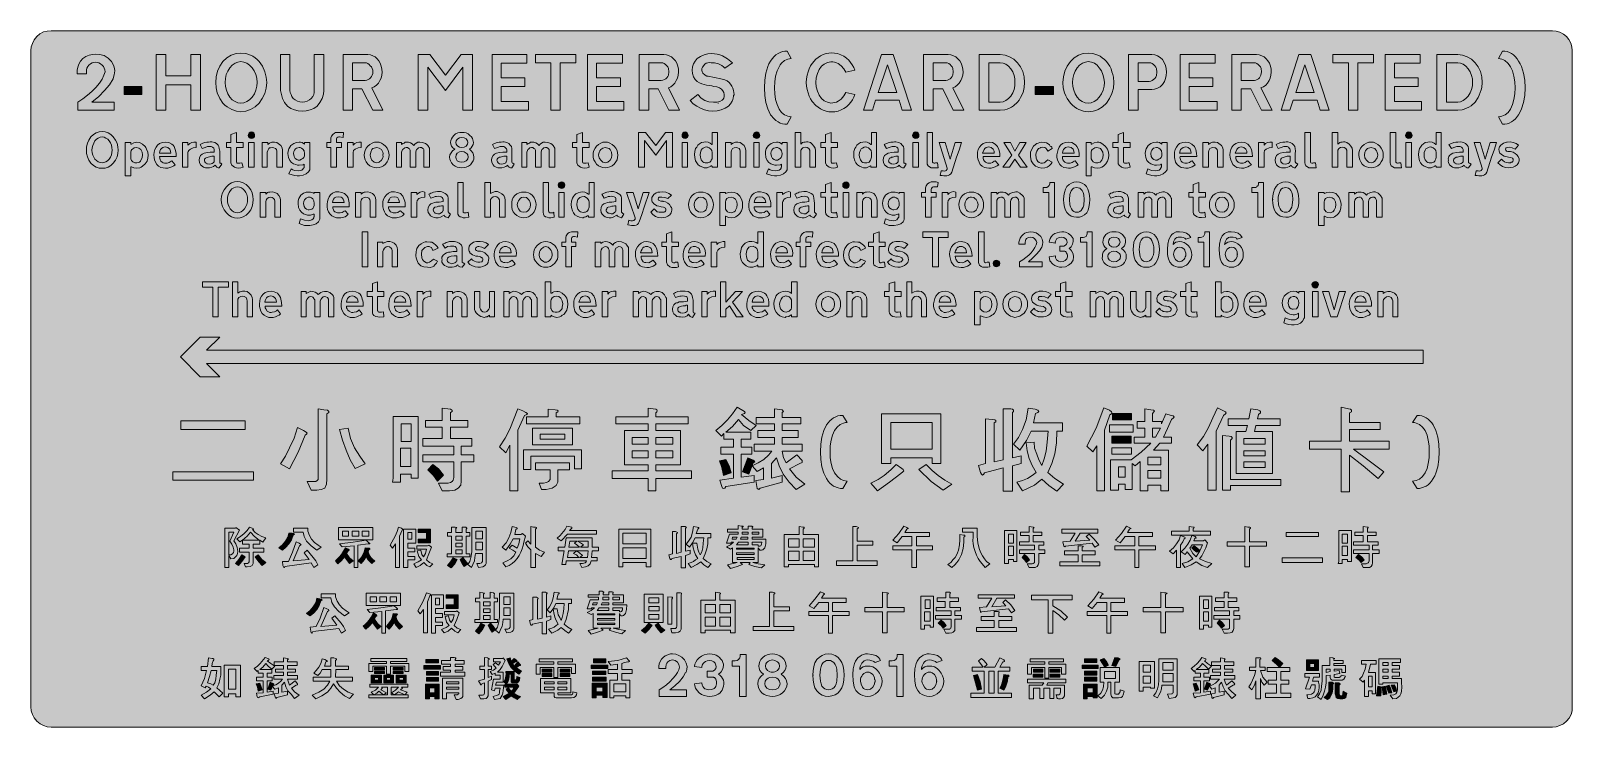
# Model space of a CAD drawing. Header units: metres. Extents: x 10 to 559, y 12 to 260.
import ezdxf

# ---------------------------------------------------------------- set-up
doc = ezdxf.new("R2010")
doc.units = ezdxf.units.M
for name, color, linetype, true_color in [('FILL_BLUE_0000FF', 7, 'Continuous', 0x0000ff), ('FILL_WHITE_FFFFFF', 7, 'Continuous', 0xffffff), ('STROKE_WHITE_FFFFFF', 7, 'Continuous', 0xffffff)]:
    doc.layers.add(name, color=color, linetype=linetype, true_color=true_color)

msp = doc.modelspace()

# ---------------------------------------------------------------- hatches: boundary and pattern name
at = {"layer": 'FILL_BLUE_0000FF', "true_color": 0x0000ff}
h = msp.add_hatch(color=7, dxfattribs=at)
h.dxf.hatch_style = 1
h.paths.add_polyline_path([(553.58, 259.97), (554.9, 259.58), (556.14, 258.96), (557.28, 258.12), (558.12, 256.98), (558.74, 255.74), (559.13, 254.42), (559.26, 253.08), (559.26, 19.26), (559.22, 17.91), (558.9, 16.56), (558.23, 15.32), (557.28, 14.22), (556.14, 13.28), (554.9, 12.6), (553.58, 12.2), (552.24, 12.06), (17.28, 12.06), (15.94, 12.2), (14.63, 12.6), (13.38, 13.28), (12.24, 14.22), (11.3, 15.36), (10.62, 16.61), (10.22, 17.92), (10.08, 19.26), (10.08, 253.08), (10.22, 254.41), (10.62, 255.6), (11.3, 256.93), (12.24, 258.12), (13.34, 259.07), (14.58, 259.74), (15.93, 259.99), (17.28, 260.1), (552.24, 260.1), (553.58, 259.97)])
at = {"layer": 'FILL_WHITE_FFFFFF', "true_color": 0xffffff}
h = msp.add_hatch(color=7, dxfattribs=at)
h.dxf.hatch_style = 1
h.paths.add_polyline_path([(279.54, 226.8), (278.73, 226.84), (277.92, 226.98), (277.11, 227.26), (276.3, 227.7), (275.55, 228.17), (274.88, 228.76), (273.6, 230.22), (272.66, 232.27), (271.98, 234.59), (271.58, 237.11), (271.44, 239.76), (271.58, 242.52), (271.98, 245.07), (272.66, 247.35), (273.09, 248.37), (273.6, 249.3), (274.22, 250.18), (274.88, 250.93), (275.57, 251.55), (276.3, 252.05), (277.06, 252.43), (277.85, 252.69), (278.68, 252.85), (279.54, 252.9), (280.98, 250.2), (279.81, 250.04), (279.21, 249.82), (278.64, 249.48), (277.58, 248.6), (277.1, 248.04), (276.66, 247.32), (275.95, 245.81), (275.45, 244.01), (275.14, 241.98), (275.04, 239.76), (275.14, 237.64), (275.45, 235.64), (275.95, 233.81), (276.66, 232.2), (277.56, 231.02), (278.62, 230.18), (279.77, 229.67), (280.98, 229.5), (279.54, 226.8)])
h = msp.add_hatch(color=7, dxfattribs=at)
h.dxf.hatch_style = 1
h.paths.add_polyline_path([(538.82, 241.98), (538.52, 244.01), (538.01, 245.81), (537.3, 247.32), (536.86, 248.04), (536.38, 248.6), (535.32, 249.48), (534.75, 249.82), (534.15, 250.04), (532.98, 250.2), (534.42, 252.9), (535.28, 252.85), (536.1, 252.69), (536.89, 252.43), (537.64, 252.05), (538.34, 251.55), (539, 250.93), (539.62, 250.18), (540.18, 249.3), (540.75, 248.37), (541.23, 247.35), (541.96, 245.07), (542.38, 242.52), (542.52, 239.76), (542.38, 237.11), (541.96, 234.59), (541.23, 232.27), (540.75, 231.21), (540.18, 230.22), (539.06, 228.76), (538.41, 228.17), (537.66, 227.7), (536.85, 227.26), (536.04, 226.98), (535.23, 226.84), (534.42, 226.8), (532.98, 229.5), (534.19, 229.67), (535.34, 230.18), (536.4, 231.02), (537.3, 232.2), (538.01, 233.81), (538.52, 235.64), (538.82, 237.64), (538.92, 239.76), (538.82, 241.98)])
h = msp.add_hatch(color=7, dxfattribs=at)
h.dxf.hatch_style = 1
h.paths.add_polyline_path([(26.64, 244.8), (26.64, 246.06), (26.77, 247.16), (27.16, 248.26), (27.78, 249.3), (28.62, 250.2), (29.73, 250.91), (30.87, 251.41), (32.01, 251.72), (33.12, 251.82), (34.58, 251.68), (36.18, 251.28), (37.67, 250.33), (38.88, 249.12), (39.35, 248.31), (39.69, 247.5), (39.89, 246.69), (39.96, 245.88), (39.83, 244.46), (39.42, 243.18), (39.42, 243), (38.11, 240.92), (36.38, 238.79), (34.28, 236.7), (31.86, 234.72), (39.78, 234.72), (39.78, 231.84), (26.82, 231.84), (26.82, 234.72), (28.57, 235.86), (30.26, 237.13), (31.86, 238.49), (33.3, 239.94), (34.52, 241.5), (35.46, 242.93), (36.14, 244.27), (36.54, 245.52), (36.47, 246.19), (36.27, 246.82), (35.93, 247.39), (35.46, 247.86), (34.92, 248.33), (34.36, 248.67), (33.76, 248.87), (33.12, 248.94), (32.55, 248.87), (31.95, 248.67), (31.35, 248.33), (30.78, 247.86), (30.34, 247.39), (30.06, 246.82), (29.92, 246.19), (29.88, 245.52), (29.88, 244.8), (26.64, 244.8)])
h = msp.add_hatch(color=7, dxfattribs=at)
h.dxf.hatch_style = 1
h.paths.add_polyline_path([(67.14, 240.84), (58.14, 240.84), (58.14, 231.84), (54.72, 231.84), (54.72, 251.64), (58.14, 251.64), (58.14, 244.08), (67.14, 244.08), (67.14, 251.64), (70.56, 251.64), (70.56, 231.84), (67.14, 231.84), (67.14, 240.84)])
h = msp.add_hatch(color=7, dxfattribs=at)
h.dxf.hatch_style = 1
h.paths.add_polyline_path([(88.34, 251.46), (89.17, 251.04), (89.97, 250.51), (90.73, 249.87), (91.44, 249.12), (92.05, 248.3), (92.57, 247.46), (93.42, 245.52), (93.92, 243.63), (94.08, 242.69), (94.14, 241.74), (93.95, 239.73), (93.4, 237.78), (92.55, 235.97), (91.44, 234.36), (90, 233.05), (88.4, 232.09), (86.71, 231.5), (84.96, 231.3), (83.31, 231.47), (81.65, 232.02), (80.02, 232.97), (79.24, 233.61), (78.48, 234.36), (77.42, 236.03), (76.5, 237.96), (76.1, 239.85), (75.96, 241.74), (76.13, 243.75), (76.61, 245.7), (77.4, 247.51), (78.48, 249.12), (79.92, 250.43), (81.52, 251.39), (83.21, 251.98), (84.96, 252.18), (86.63, 252.01), (88.34, 251.46)])
h.paths.add_polyline_path([(82.85, 248.58), (81.87, 247.91), (81, 246.96), (80.22, 245.79), (79.72, 244.49), (79.46, 243.11), (79.38, 241.74), (79.48, 240.29), (79.79, 238.93), (80.29, 237.66), (81, 236.52), (81.87, 235.58), (82.85, 234.9), (83.89, 234.5), (84.96, 234.36), (86.03, 234.5), (87.08, 234.9), (88.05, 235.58), (88.92, 236.52), (89.73, 237.69), (90.29, 239), (90.62, 240.37), (90.72, 241.74), (90.59, 243.19), (90.23, 244.55), (89.66, 245.82), (88.92, 246.96), (88.05, 247.91), (87.08, 248.58), (86.03, 248.99), (84.96, 249.12), (83.89, 248.99), (82.85, 248.58)], flags=16)
h = msp.add_hatch(color=7, dxfattribs=at)
h.dxf.hatch_style = 1
h.paths.add_polyline_path([(102.42, 238.86), (102.53, 238.14), (102.78, 237.42), (103.07, 236.7), (103.5, 235.98), (104.23, 235.48), (105.05, 235.08), (105.9, 234.82), (106.74, 234.72), (107.68, 234.82), (108.56, 235.08), (109.35, 235.48), (109.98, 235.98), (110.57, 236.7), (110.88, 237.42), (111.04, 238.14), (111.06, 238.86), (111.06, 251.64), (114.48, 251.64), (114.48, 238.86), (114.35, 237.49), (113.94, 235.98), (113.11, 234.56), (112.14, 233.28), (110.97, 232.47), (109.64, 231.91), (108.22, 231.58), (106.74, 231.48), (105.37, 231.58), (104, 231.91), (102.69, 232.47), (101.52, 233.28), (100.49, 234.56), (99.72, 235.98), (99, 238.86), (99, 251.64), (102.42, 251.64), (102.42, 238.86)])
h = msp.add_hatch(color=7, dxfattribs=at)
h.dxf.hatch_style = 1
h.paths.add_polyline_path([(130.14, 251.64), (131.07, 251.54), (131.94, 251.25), (132.75, 250.8), (133.47, 250.18), (134.09, 249.42), (134.6, 248.53), (134.96, 247.52), (135.18, 246.42), (135.23, 245.34), (135.12, 244.29), (134.86, 243.28), (134.46, 242.35), (133.92, 241.5), (133.26, 240.78), (132.47, 240.19), (131.58, 239.76), (135.54, 231.84), (131.94, 231.84), (127.98, 239.4), (124.74, 239.4), (124.74, 231.84), (121.32, 231.84), (121.32, 251.64), (130.14, 251.64)])
h.paths.add_polyline_path([(129.77, 242.53), (130.27, 242.71), (130.73, 243), (131.13, 243.38), (131.47, 243.84), (131.72, 244.36), (131.88, 244.92), (131.94, 245.52), (131.88, 246.09), (131.69, 246.67), (131.41, 247.22), (131.04, 247.68), (130.61, 248.15), (130.14, 248.49), (129.67, 248.69), (129.24, 248.76), (124.74, 248.76), (124.74, 242.46), (129.24, 242.46), (129.77, 242.53)], flags=16)
h = msp.add_hatch(color=7, dxfattribs=at)
h.dxf.hatch_style = 1
h.paths.add_polyline_path([(148.14, 251.64), (152.28, 251.64), (157.86, 244.26), (163.44, 251.64), (167.4, 251.64), (167.4, 231.84), (163.98, 231.84), (163.98, 247.14), (157.86, 238.86), (151.56, 247.14), (151.56, 231.84), (148.14, 231.84), (148.14, 251.64)])
h = msp.add_hatch(color=7, dxfattribs=at)
h.dxf.hatch_style = 1
h.paths.add_polyline_path([(174.42, 251.64), (186.84, 251.64), (186.84, 248.58), (177.66, 248.58), (177.66, 243.36), (186.12, 243.36), (186.12, 240.3), (177.66, 240.3), (177.66, 234.9), (187.38, 234.9), (187.38, 231.84), (174.42, 231.84), (174.42, 251.64)])
h = msp.add_hatch(color=7, dxfattribs=at)
h.dxf.hatch_style = 1
h.paths.add_polyline_path([(204.3, 248.76), (198.72, 248.76), (198.72, 231.84), (195.3, 231.84), (195.3, 248.76), (189.9, 248.76), (189.9, 251.64), (204.3, 251.64), (204.3, 248.76)])
h = msp.add_hatch(color=7, dxfattribs=at)
h.dxf.hatch_style = 1
h.paths.add_polyline_path([(208.44, 251.64), (220.86, 251.64), (220.86, 248.58), (211.68, 248.58), (211.68, 243.36), (220.14, 243.36), (220.14, 240.3), (211.68, 240.3), (211.68, 234.9), (221.4, 234.9), (221.4, 231.84), (208.44, 231.84), (208.44, 251.64)])
h = msp.add_hatch(color=7, dxfattribs=at)
h.dxf.hatch_style = 1
h.paths.add_polyline_path([(235.62, 251.64), (236.6, 251.54), (237.52, 251.25), (238.36, 250.8), (239.11, 250.18), (239.74, 249.42), (240.25, 248.53), (240.62, 247.52), (240.84, 246.42), (240.88, 245.34), (240.76, 244.29), (240.48, 243.28), (240.05, 242.35), (239.5, 241.5), (238.84, 240.78), (238.08, 240.19), (237.24, 239.76), (241.2, 231.84), (237.42, 231.84), (233.64, 239.4), (230.22, 239.4), (230.22, 231.84), (226.8, 231.84), (226.8, 251.64), (235.62, 251.64)])
h.paths.add_polyline_path([(235.3, 242.53), (235.83, 242.71), (236.29, 243), (236.68, 243.38), (236.99, 243.84), (237.23, 244.36), (237.42, 245.52), (237.26, 246.67), (237.04, 247.22), (236.7, 247.68), (236.26, 248.15), (235.78, 248.49), (235.26, 248.69), (234.72, 248.76), (230.22, 248.76), (230.22, 242.46), (234.72, 242.46), (235.3, 242.53)], flags=16)
h = msp.add_hatch(color=7, dxfattribs=at)
h.dxf.hatch_style = 1
h.paths.add_polyline_path([(260.46, 236.88), (260.28, 236.16), (260.17, 235.62), (259.92, 235.08), (259.36, 234.11), (258.66, 233.28), (257.46, 232.54), (256.07, 231.98), (254.58, 231.61), (253.08, 231.48), (251.52, 231.61), (250.07, 231.98), (248.68, 232.54), (247.32, 233.28), (246.08, 234.14), (244.98, 235.26), (247.68, 237.42), (248.93, 236.16), (250.27, 235.33), (251.7, 234.86), (253.26, 234.72), (254.46, 234.69), (255.56, 234.9), (256.45, 235.38), (256.79, 235.73), (257.04, 236.16), (257.14, 236.76), (257.13, 237.42), (256.99, 238.08), (256.68, 238.68), (256.15, 239.36), (255.4, 239.83), (254.48, 240.12), (253.44, 240.3), (252.72, 240.48), (250.85, 240.77), (249.12, 241.2), (248.31, 241.58), (247.5, 242.1), (246.76, 242.79), (246.2, 243.74), (245.83, 244.86), (245.7, 246.06), (245.83, 247.24), (246.2, 248.33), (246.76, 249.33), (247.5, 250.2), (248.67, 251.01), (249.98, 251.57), (251.35, 251.9), (252.72, 252), (253.72, 251.95), (254.68, 251.8), (255.62, 251.54), (256.55, 251.19), (258.34, 250.18), (260.1, 248.76), (257.4, 246.78), (256.89, 247.28), (256.31, 247.7), (255.04, 248.31), (253.73, 248.65), (252.54, 248.76), (251.9, 248.83), (251.3, 248.76), (250.74, 248.56), (250.2, 248.22), (249.39, 247.21), (249.14, 246.63), (249.12, 246.06), (249.24, 245.53), (249.55, 245.03), (250.38, 244.26), (250.92, 244.01), (251.46, 243.9), (255.96, 243), (257.4, 242.64), (258.19, 242.26), (258.84, 241.74), (259.37, 241.14), (259.85, 240.44), (260.23, 239.66), (260.46, 238.86), (260.64, 237.42), (260.64, 237.24), (260.57, 237.24), (260.46, 237.24), (260.46, 236.88)])
h = msp.add_hatch(color=7, dxfattribs=at)
h.dxf.hatch_style = 1
h.paths.add_polyline_path([(299.75, 246.51), (298.8, 247.68), (297.77, 248.45), (297.13, 248.74), (296.46, 248.94), (295.79, 249.08), (295.15, 249.09), (293.92, 248.83), (292.79, 248.26), (291.78, 247.5), (290.94, 246.3), (290.32, 244.89), (289.93, 243.35), (289.8, 241.74), (289.93, 240.13), (290.32, 238.59), (290.94, 237.18), (291.78, 235.98), (292.79, 235.22), (293.92, 234.65), (295.15, 234.39), (295.79, 234.4), (296.46, 234.54), (297.13, 234.74), (297.77, 235.04), (298.8, 235.8), (299.75, 236.97), (300.42, 238.14), (303.66, 237.42), (303.32, 236.48), (302.85, 235.55), (302.24, 234.66), (301.5, 233.82), (300.66, 233.07), (299.75, 232.45), (298.77, 231.92), (297.72, 231.48), (296.54, 231.28), (295.43, 231.21), (294.38, 231.28), (293.4, 231.48), (292.38, 231.81), (291.47, 232.27), (289.8, 233.46), (288.5, 234.97), (287.93, 235.86), (287.46, 236.88), (286.99, 237.99), (286.65, 239.18), (286.45, 240.42), (286.38, 241.74), (286.45, 243.06), (286.65, 244.31), (286.99, 245.49), (287.46, 246.6), (287.93, 247.62), (288.5, 248.51), (289.8, 250.02), (291.47, 251.21), (292.38, 251.67), (293.4, 252), (294.38, 252.2), (295.4, 252.27), (296.46, 252.2), (297.54, 252), (298.69, 251.56), (299.72, 251.03), (300.65, 250.41), (301.5, 249.66), (302.78, 247.93), (303.3, 247), (303.66, 246.06), (300.42, 245.34), (299.75, 246.51)])
h = msp.add_hatch(color=7, dxfattribs=at)
h.dxf.hatch_style = 1
h.paths.add_polyline_path([(323.82, 231.84), (320.58, 231.84), (319.5, 235.44), (311.04, 235.44), (309.96, 231.84), (306.72, 231.84), (313.2, 251.64), (317.34, 251.64), (323.82, 231.84)])
h.paths.add_polyline_path([(311.94, 238.14), (318.6, 238.14), (315.36, 248.04), (311.94, 238.14)], flags=16)
h = msp.add_hatch(color=7, dxfattribs=at)
h.dxf.hatch_style = 1
h.paths.add_polyline_path([(336.96, 251.64), (337.89, 251.54), (338.79, 251.25), (339.62, 250.8), (340.38, 250.18), (341.03, 249.42), (341.57, 248.53), (341.96, 247.52), (342.18, 246.42), (342.22, 245.34), (342.1, 244.29), (341.82, 243.28), (341.39, 242.35), (340.84, 241.5), (340.18, 240.78), (339.42, 240.19), (338.58, 239.76), (342.54, 231.84), (338.76, 231.84), (334.98, 239.4), (331.56, 239.4), (331.56, 231.84), (328.14, 231.84), (328.14, 251.64), (336.96, 251.64)])
h.paths.add_polyline_path([(336.64, 242.53), (337.17, 242.71), (337.63, 243), (338.02, 243.38), (338.33, 243.84), (338.57, 244.36), (338.76, 245.52), (338.6, 246.67), (338.38, 247.22), (338.04, 247.68), (337.6, 248.15), (337.12, 248.49), (336.6, 248.69), (336.06, 248.76), (331.56, 248.76), (331.56, 242.46), (336.06, 242.46), (336.64, 242.53)], flags=16)
h = msp.add_hatch(color=7, dxfattribs=at)
h.dxf.hatch_style = 1
h.paths.add_polyline_path([(358.83, 250.88), (360.31, 249.97), (361.62, 248.76), (362.7, 247.28), (363.49, 245.59), (363.97, 243.72), (364.14, 241.74), (364, 239.94), (363.6, 238.14), (362.74, 236.3), (362.23, 235.46), (361.62, 234.72), (360.25, 233.44), (359.52, 232.92), (358.74, 232.56), (357.93, 232.22), (357.12, 232), (355.5, 231.84), (347.94, 231.84), (347.94, 251.64), (355.5, 251.64), (357.22, 251.44), (358.83, 250.88)])
h.paths.add_polyline_path([(351.36, 234.72), (355.5, 234.72), (356.47, 234.86), (357.46, 235.26), (358.41, 235.94), (359.28, 236.88), (359.96, 238.02), (360.41, 239.24), (360.65, 240.5), (360.72, 241.74), (360.65, 242.98), (360.41, 244.24), (359.96, 245.46), (359.28, 246.6), (358.45, 247.55), (357.48, 248.22), (356.49, 248.63), (355.5, 248.76), (351.36, 248.76), (351.36, 234.72)], flags=16)
h = msp.add_hatch(color=7, dxfattribs=at)
h.dxf.hatch_style = 1
h.paths.add_polyline_path([(390.2, 251.46), (391.03, 251.04), (391.83, 250.51), (392.59, 249.87), (393.3, 249.12), (394.49, 247.46), (394.95, 246.54), (395.28, 245.52), (395.62, 244.58), (395.84, 243.63), (396, 241.74), (395.81, 239.73), (395.26, 237.78), (394.41, 235.97), (393.3, 234.36), (391.88, 233.05), (390.33, 232.09), (389.5, 231.75), (388.64, 231.5), (387.75, 231.35), (386.82, 231.3), (385.18, 231.47), (383.54, 232.02), (382.73, 232.44), (381.96, 232.97), (381.22, 233.61), (380.52, 234.36), (379.31, 236.03), (378.8, 236.94), (378.36, 237.96), (377.96, 239.85), (377.82, 241.74), (377.99, 243.75), (378.5, 245.7), (379.34, 247.51), (379.89, 248.35), (380.52, 249.12), (381.16, 249.82), (381.86, 250.43), (383.4, 251.39), (385.08, 251.98), (386.82, 252.18), (388.49, 252.01), (390.2, 251.46)])
h.paths.add_polyline_path([(384.77, 248.58), (383.76, 247.91), (382.86, 246.96), (382.15, 245.79), (381.65, 244.49), (381.34, 243.11), (381.24, 241.74), (381.34, 240.29), (381.65, 238.93), (382.15, 237.66), (382.86, 236.52), (383.73, 235.58), (384.71, 234.9), (385.75, 234.5), (386.82, 234.36), (387.89, 234.5), (388.94, 234.9), (389.91, 235.58), (390.78, 236.52), (391.59, 237.69), (392.15, 239), (392.48, 240.37), (392.58, 241.74), (392.45, 243.19), (392.09, 244.55), (391.52, 245.82), (390.78, 246.96), (390.01, 247.91), (389.07, 248.58), (388, 248.99), (386.82, 249.12), (385.82, 248.99), (384.77, 248.58)], flags=16)
h = msp.add_hatch(color=7, dxfattribs=at)
h.dxf.hatch_style = 1
h.paths.add_polyline_path([(411.53, 251.15), (412.44, 250.58), (413.28, 249.84), (413.88, 248.86), (414.34, 247.79), (414.62, 246.63), (414.72, 245.34), (414.65, 244.23), (414.41, 243.11), (413.96, 242.02), (413.28, 241.02), (412.41, 240.21), (411.46, 239.65), (410.47, 239.32), (409.5, 239.22), (404.64, 239.22), (404.64, 231.84), (401.22, 231.84), (401.22, 251.64), (409.5, 251.64), (410.55, 251.51), (411.53, 251.15)])
h.paths.add_polyline_path([(408.6, 242.1), (409.14, 242.17), (409.66, 242.37), (410.14, 242.71), (410.58, 243.18), (410.92, 243.64), (411.14, 244.19), (411.3, 245.34), (411.14, 246.65), (410.92, 247.21), (410.58, 247.68), (410.14, 248.15), (409.66, 248.49), (409.14, 248.69), (408.6, 248.76), (404.64, 248.76), (404.64, 242.1), (408.6, 242.1)], flags=16)
h = msp.add_hatch(color=7, dxfattribs=at)
h.dxf.hatch_style = 1
h.paths.add_polyline_path([(419.58, 251.64), (432, 251.64), (432, 248.58), (422.82, 248.58), (422.82, 243.36), (431.28, 243.36), (431.28, 240.3), (422.82, 240.3), (422.82, 234.9), (432.72, 234.9), (432.72, 231.84), (419.58, 231.84), (419.58, 251.64)])
h = msp.add_hatch(color=7, dxfattribs=at)
h.dxf.hatch_style = 1
h.paths.add_polyline_path([(446.76, 251.64), (447.74, 251.54), (448.66, 251.25), (449.5, 250.8), (450.25, 250.18), (450.88, 249.42), (451.39, 248.53), (451.76, 247.52), (451.98, 246.42), (452.03, 245.34), (451.92, 244.29), (451.66, 243.28), (451.26, 242.35), (450.72, 241.5), (450.06, 240.78), (449.27, 240.19), (448.38, 239.76), (452.34, 231.84), (448.56, 231.84), (444.78, 239.4), (441.36, 239.4), (441.36, 231.84), (437.94, 231.84), (437.94, 251.64), (446.76, 251.64)])
h.paths.add_polyline_path([(446.56, 242.53), (447.04, 242.71), (447.47, 243), (447.84, 243.38), (448.37, 244.36), (448.56, 245.52), (448.4, 246.67), (448.18, 247.22), (447.84, 247.68), (447.41, 248.15), (446.94, 248.49), (446.47, 248.69), (446.04, 248.76), (441.36, 248.76), (441.36, 242.46), (446.04, 242.46), (446.56, 242.53)], flags=16)
h = msp.add_hatch(color=7, dxfattribs=at)
h.dxf.hatch_style = 1
h.paths.add_polyline_path([(472.68, 231.84), (469.44, 231.84), (468.36, 235.44), (459.9, 235.44), (458.64, 231.84), (455.58, 231.84), (461.88, 251.64), (466.2, 251.64), (472.68, 231.84)])
h.paths.add_polyline_path([(460.8, 238.14), (467.28, 238.14), (464.04, 248.04), (460.8, 238.14)], flags=16)
h = msp.add_hatch(color=7, dxfattribs=at)
h.dxf.hatch_style = 1
h.paths.add_polyline_path([(488.52, 248.76), (482.94, 248.76), (482.94, 231.84), (479.52, 231.84), (479.52, 248.76), (473.94, 248.76), (473.94, 251.64), (488.52, 251.64), (488.52, 248.76)])
h = msp.add_hatch(color=7, dxfattribs=at)
h.dxf.hatch_style = 1
h.paths.add_polyline_path([(492.66, 251.64), (505.08, 251.64), (505.08, 248.58), (495.9, 248.58), (495.9, 243.36), (504.36, 243.36), (504.36, 240.3), (495.9, 240.3), (495.9, 234.9), (505.62, 234.9), (505.62, 231.84), (492.66, 231.84), (492.66, 251.64)])
h = msp.add_hatch(color=7, dxfattribs=at)
h.dxf.hatch_style = 1
h.paths.add_polyline_path([(521.84, 250.88), (523.36, 249.97), (524.7, 248.76), (525.78, 247.28), (526.57, 245.59), (527.05, 243.72), (527.22, 241.74), (527.06, 239.94), (526.84, 239.06), (526.5, 238.14), (526.17, 237.2), (525.74, 236.3), (524.7, 234.72), (523.24, 233.44), (522.45, 232.92), (521.64, 232.56), (520.83, 232.22), (520.04, 232), (518.58, 231.84), (511.02, 231.84), (511.02, 251.64), (518.58, 251.64), (520.22, 251.44), (521.84, 250.88)])
h.paths.add_polyline_path([(514.44, 234.72), (518.58, 234.72), (519.52, 234.86), (520.45, 235.26), (521.34, 235.94), (522.18, 236.88), (522.89, 238.02), (523.4, 239.24), (523.7, 240.5), (523.8, 241.74), (523.7, 242.98), (523.4, 244.24), (522.89, 245.46), (522.18, 246.6), (521.35, 247.55), (520.38, 248.22), (519.48, 248.63), (518.58, 248.76), (514.44, 248.76), (514.44, 234.72)], flags=16)
h = msp.add_hatch(color=7, dxfattribs=at)
h.dxf.hatch_style = 1
h.paths.add_polyline_path([(49.68, 240.3), (49.68, 237.42), (43.38, 237.42), (43.38, 240.3), (49.68, 240.3)])
h = msp.add_hatch(color=7, dxfattribs=at)
h.dxf.hatch_style = 1
h.paths.add_polyline_path([(374.4, 240.3), (374.4, 237.42), (367.92, 237.42), (367.92, 240.3), (374.4, 240.3)])
h = msp.add_hatch(color=7, dxfattribs=at)
h.dxf.hatch_style = 1
h.paths.add_polyline_path([(37.58, 223.76), (38.55, 223.14), (39.42, 222.3), (40.23, 221.19), (40.79, 220.03), (41.12, 218.83), (41.22, 217.62), (41.12, 216.41), (40.79, 215.21), (40.23, 214.05), (39.42, 212.94), (38.55, 212.13), (37.58, 211.57), (36.53, 211.24), (35.46, 211.14), (34.46, 211.24), (33.41, 211.57), (32.4, 212.13), (31.5, 212.94), (30.72, 214.05), (30.22, 215.21), (29.96, 216.41), (29.88, 217.62), (29.96, 218.83), (30.22, 220.03), (30.72, 221.19), (31.5, 222.3), (32.4, 223.14), (33.41, 223.76), (34.46, 224.15), (35.46, 224.28), (36.53, 224.15), (37.58, 223.76)])
h.paths.add_polyline_path([(34.13, 221.92), (33.51, 221.46), (32.94, 220.86), (32.47, 220.13), (32.13, 219.31), (31.93, 218.46), (31.86, 217.62), (31.93, 216.7), (32.14, 215.85), (32.48, 215.09), (32.92, 214.43), (33.45, 213.88), (34.06, 213.47), (34.74, 213.21), (35.46, 213.12), (36.13, 213.19), (36.79, 213.41), (37.41, 213.8), (37.98, 214.38), (38.45, 215.11), (38.79, 215.93), (38.99, 216.78), (39.06, 217.62), (38.99, 218.54), (38.78, 219.41), (38.44, 220.21), (38, 220.91), (37.47, 221.48), (36.86, 221.92), (36.18, 222.2), (35.46, 222.3), (34.79, 222.2), (34.13, 221.92)], flags=16)
h = msp.add_hatch(color=7, dxfattribs=at)
h.dxf.hatch_style = 1
h.paths.add_polyline_path([(48.78, 220.28), (49.86, 219.78), (50.78, 218.95), (51.1, 218.49), (51.3, 217.98), (51.71, 216.9), (51.84, 215.82), (51.73, 214.74), (51.48, 213.66), (50.81, 212.69), (49.86, 211.86), (49.42, 211.52), (48.94, 211.3), (47.88, 211.14), (46.82, 211.28), (45.9, 211.68), (45.72, 211.68), (45.72, 211.57), (45.72, 211.5), (45.72, 208.44), (43.74, 208.44), (43.74, 220.32), (45.72, 220.32), (45.72, 219.78), (45.9, 219.78), (46.73, 220.21), (47.7, 220.5), (48.78, 220.28)])
h.paths.add_polyline_path([(45.86, 217.51), (45.72, 216.9), (45.72, 214.56), (45.95, 213.95), (46.44, 213.48), (47.09, 213.1), (47.48, 213.05), (47.88, 213.12), (48.38, 213.18), (48.8, 213.37), (49.12, 213.65), (49.32, 214.02), (49.73, 214.91), (49.86, 215.91), (49.73, 216.91), (49.32, 217.8), (48.51, 218.36), (47.7, 218.52), (46.91, 218.39), (46.26, 217.98), (46.02, 217.79), (45.86, 217.51)], flags=16)
h = msp.add_hatch(color=7, dxfattribs=at)
h.dxf.hatch_style = 1
h.paths.add_polyline_path([(55.62, 211.86), (54.95, 212.51), (54.54, 213.3), (54.2, 214.14), (54, 215.03), (53.93, 215.96), (54, 216.9), (54.31, 217.81), (54.72, 218.63), (55.27, 219.36), (55.98, 219.96), (57.01, 220.36), (58.14, 220.48), (59.27, 220.29), (60.3, 219.78), (60.78, 219.34), (61.13, 218.86), (61.56, 217.8), (61.88, 216.47), (61.92, 215.28), (55.98, 215.28), (56, 214.74), (56.16, 214.2), (56.45, 213.68), (56.88, 213.3), (57.29, 213.09), (57.71, 212.99), (58.68, 212.94), (59.4, 213.23), (60.12, 213.66), (60.3, 213.84), (61.56, 212.4), (61, 211.97), (60.3, 211.68), (59.59, 211.37), (58.84, 211.23), (58.05, 211.22), (57.24, 211.32), (56.43, 211.46), (55.62, 211.86)])
h.paths.add_polyline_path([(59.9, 217.26), (59.58, 217.98), (58.86, 218.52), (58.43, 218.72), (57.96, 218.79), (57.49, 218.72), (57.06, 218.52), (56.63, 218.23), (56.34, 217.8), (56.09, 217.24), (55.98, 216.54), (59.94, 216.54), (59.9, 217.26)], flags=16)
h = msp.add_hatch(color=7, dxfattribs=at)
h.dxf.hatch_style = 1
h.paths.add_polyline_path([(66.71, 219.94), (67.5, 220.32), (68.15, 220.48), (68.94, 220.5), (68.94, 218.52), (67.88, 218.39), (66.96, 217.98), (66.56, 217.71), (66.42, 217.44), (66.17, 217.08), (66.06, 216.72), (66.06, 211.5), (64.08, 211.5), (64.08, 220.32), (66.06, 220.32), (66.06, 219.42), (66.71, 219.94)])
h = msp.add_hatch(color=7, dxfattribs=at)
h.dxf.hatch_style = 1
h.paths.add_polyline_path([(76.32, 211.5), (75.78, 212.22), (75.22, 211.79), (74.52, 211.5), (73.71, 211.28), (73.31, 211.25), (72.9, 211.32), (72.27, 211.34), (71.64, 211.5), (70.56, 212.4), (70.16, 213.21), (70.02, 214.02), (70.16, 214.9), (70.56, 215.64), (71.12, 216.16), (71.82, 216.54), (73.08, 216.72), (73.98, 216.9), (75.42, 216.9), (75.42, 217.44), (75.42, 217.8), (75.24, 218.34), (74.86, 218.68), (74.34, 218.88), (73.08, 218.88), (72.18, 218.52), (71.1, 218.16), (70.38, 219.6), (71.1, 219.96), (72, 220.32), (72.79, 220.48), (73.44, 220.5), (73.98, 220.57), (74.52, 220.55), (75.6, 220.32), (76.23, 219.94), (76.86, 219.42), (77.11, 218.86), (77.22, 218.16), (77.38, 217.26), (77.4, 216.36), (77.4, 213.48), (77.4, 213.12), (77.51, 212.96), (77.76, 212.94), (78.12, 212.58), (77.22, 211.32), (76.84, 211.34), (76.32, 211.5)])
h.paths.add_polyline_path([(74.34, 212.76), (74.7, 212.87), (75.06, 213.12), (75.42, 213.48), (75.42, 214.02), (75.42, 215.46), (74.52, 215.46), (73.26, 215.1), (72.54, 214.92), (72.27, 214.79), (72, 214.38), (72, 213.66), (72.11, 213.39), (72.36, 213.12), (72.72, 212.94), (72.83, 212.78), (73.08, 212.76), (73.64, 212.63), (74.34, 212.76)], flags=16)
h = msp.add_hatch(color=7, dxfattribs=at)
h.dxf.hatch_style = 1
h.paths.add_polyline_path([(83.48, 213.14), (83.64, 213), (83.88, 212.94), (84.6, 212.94), (85.32, 213.12), (85.68, 211.5), (84.95, 211.3), (84.15, 211.23), (83.35, 211.3), (82.62, 211.5), (81.72, 212.22), (81.36, 213.12), (81.36, 218.52), (79.74, 218.52), (79.74, 220.32), (81.36, 220.32), (81.36, 223.2), (83.34, 223.92), (83.34, 220.32), (85.68, 220.32), (85.68, 218.52), (83.34, 218.52), (83.34, 213.48), (83.48, 213.14)])
h = msp.add_hatch(color=7, dxfattribs=at)
h.dxf.hatch_style = 1
h.paths.add_polyline_path([(89.73, 222.44), (89.48, 222.1), (89.14, 221.85), (88.74, 221.76), (88.24, 221.85), (87.84, 222.1), (87.58, 222.44), (87.48, 222.84), (87.58, 223.34), (87.84, 223.74), (88.24, 224), (88.74, 224.1), (89.14, 224), (89.48, 223.74), (89.73, 223.34), (89.82, 222.84), (89.73, 222.44)])
h = msp.add_hatch(color=7, dxfattribs=at)
h.dxf.hatch_style = 1
h.paths.add_polyline_path([(89.64, 220.32), (89.64, 211.5), (87.66, 211.5), (87.66, 220.32), (89.64, 220.32)])
h = msp.add_hatch(color=7, dxfattribs=at)
h.dxf.hatch_style = 1
h.paths.add_polyline_path([(95.49, 218.48), (95.16, 218.37), (94.86, 218.16), (94.52, 217.53), (94.32, 216.9), (94.32, 211.5), (92.52, 211.5), (92.52, 220.32), (94.5, 220.32), (94.5, 219.6), (95.15, 220.12), (95.94, 220.5), (96.91, 220.48), (97.74, 220.32), (99.18, 219.24), (99.59, 218.43), (99.72, 217.62), (99.72, 211.5), (97.74, 211.5), (97.74, 217.26), (97.61, 217.78), (97.2, 218.16), (96.66, 218.48), (96.12, 218.52), (95.49, 218.48)])
h = msp.add_hatch(color=7, dxfattribs=at)
h.dxf.hatch_style = 1
h.paths.add_polyline_path([(109.44, 210.6), (108.98, 209.83), (108.18, 209.18), (107.11, 208.7), (105.84, 208.44), (105.01, 208.46), (104.04, 208.62), (102.06, 209.16), (102.78, 210.96), (103.38, 210.62), (104.06, 210.4), (105.48, 210.24), (106.12, 210.3), (106.65, 210.49), (107.05, 210.77), (107.28, 211.14), (107.46, 211.32), (107.46, 211.5), (107.46, 212.58), (107.1, 212.4), (105.66, 212.22), (105.08, 212.29), (104.45, 212.45), (103.68, 212.76), (102.99, 213.17), (102.35, 213.89), (101.88, 214.94), (101.7, 216.36), (101.78, 217.29), (102, 218.07), (102.34, 218.7), (102.76, 219.22), (103.75, 219.93), (104.76, 220.32), (105.66, 220.5), (106.2, 220.48), (106.74, 220.32), (107.64, 219.78), (107.64, 220.32), (109.44, 220.32), (109.44, 210.6)])
h.paths.add_polyline_path([(104.36, 218.03), (104.02, 217.62), (103.77, 217.07), (103.68, 216.36), (103.86, 215.34), (104.29, 214.65), (104.82, 214.23), (105.3, 214.02), (105.48, 214.02), (105.66, 214.02), (105.98, 214.07), (106.56, 214.38), (106.96, 214.59), (107.3, 214.97), (107.55, 215.54), (107.64, 216.36), (107.46, 217.36), (107.03, 217.98), (106.5, 218.33), (106.02, 218.52), (105.66, 218.52), (104.76, 218.34), (104.36, 218.03)], flags=16)
h = msp.add_hatch(color=7, dxfattribs=at)
h.dxf.hatch_style = 1
h.paths.add_polyline_path([(117, 211.5), (117, 218.52), (115.56, 218.52), (115.56, 220.32), (117, 220.32), (117, 221.94), (117.23, 222.57), (117.72, 223.2), (118.28, 223.7), (118.61, 223.86), (118.98, 223.92), (120.24, 223.92), (121.5, 223.92), (121.32, 222.12), (120.06, 222.3), (119.95, 222.3), (119.88, 222.3), (119.52, 222.19), (119.16, 221.94), (119, 221.67), (118.98, 221.4), (118.98, 220.32), (120.78, 220.32), (120.78, 218.52), (118.98, 218.52), (118.98, 211.5), (117, 211.5)])
h = msp.add_hatch(color=7, dxfattribs=at)
h.dxf.hatch_style = 1
h.paths.add_polyline_path([(125.48, 219.94), (126.18, 220.32), (126.99, 220.48), (127.8, 220.5), (127.8, 218.52), (126.72, 218.39), (125.64, 217.98), (125.1, 217.44), (124.92, 216.72), (124.92, 211.5), (122.94, 211.5), (122.94, 220.32), (124.92, 220.32), (124.92, 219.42), (125.48, 219.94)])
h = msp.add_hatch(color=7, dxfattribs=at)
h.dxf.hatch_style = 1
h.paths.add_polyline_path([(129.17, 217.51), (129.56, 218.33), (130.14, 219.06), (130.87, 219.66), (131.69, 220.12), (132.54, 220.4), (133.38, 220.5), (134.19, 220.4), (134.98, 220.12), (135.73, 219.66), (136.44, 219.06), (137.02, 218.33), (137.41, 217.51), (137.63, 216.66), (137.7, 215.82), (137.63, 215.01), (137.41, 214.2), (137.02, 213.39), (136.44, 212.58), (135.73, 212), (134.98, 211.61), (134.19, 211.39), (133.38, 211.32), (132.54, 211.39), (131.69, 211.61), (130.87, 212), (130.14, 212.58), (129.56, 213.39), (129.17, 214.2), (128.95, 215.01), (128.88, 215.82), (128.95, 216.66), (129.17, 217.51)])
h.paths.add_polyline_path([(131.99, 218.14), (131.58, 217.8), (131.18, 216.88), (131.04, 215.82), (131.18, 214.92), (131.58, 214.02), (132.41, 213.37), (132.87, 213.18), (133.38, 213.12), (133.79, 213.18), (134.19, 213.37), (135, 214.02), (135.47, 214.92), (135.58, 215.39), (135.54, 215.82), (135.58, 216.36), (135.47, 216.88), (135, 217.8), (134.19, 218.36), (133.38, 218.52), (132.41, 218.36), (131.99, 218.14)], flags=16)
h = msp.add_hatch(color=7, dxfattribs=at)
h.dxf.hatch_style = 1
h.paths.add_polyline_path([(142.2, 219.6), (142.65, 220.01), (143.1, 220.14), (143.46, 220.39), (143.82, 220.5), (144.6, 220.43), (145.31, 220.21), (145.95, 219.82), (146.52, 219.24), (146.9, 219.76), (147.42, 220.14), (147.98, 220.39), (148.68, 220.5), (149.67, 220.37), (150.66, 219.96), (151.16, 219.63), (151.58, 219.22), (152.1, 218.34), (152.1, 217.98), (152.1, 211.5), (150.12, 211.5), (150.12, 217.26), (150.12, 217.8), (149.94, 218.05), (149.76, 218.16), (149.24, 218.54), (149.03, 218.59), (148.86, 218.52), (148.25, 218.39), (147.97, 218.22), (147.78, 217.98), (147.54, 217.79), (147.38, 217.51), (147.24, 216.9), (147.24, 211.5), (145.26, 211.5), (145.26, 217.26), (145.24, 217.53), (145.08, 217.8), (144.97, 218.05), (144.72, 218.16), (144.34, 218.54), (144.09, 218.59), (143.82, 218.52), (143.28, 218.39), (142.74, 217.98), (142.53, 217.79), (142.4, 217.51), (142.2, 216.9), (142.2, 211.5), (140.4, 211.5), (140.4, 220.32), (142.2, 220.32), (142.2, 219.6)])
h = msp.add_hatch(color=7, dxfattribs=at)
h.dxf.hatch_style = 1
h.paths.add_polyline_path([(167.84, 215.9), (167.94, 215.1), (167.87, 214.43), (167.65, 213.75), (167.26, 213.08), (166.68, 212.4), (165.97, 211.93), (165.22, 211.59), (164.43, 211.39), (163.62, 211.32), (162.81, 211.39), (162.02, 211.59), (161.27, 211.93), (160.56, 212.4), (159.98, 213.08), (159.59, 213.75), (159.37, 214.43), (159.3, 215.1), (159.43, 215.9), (159.8, 216.68), (160.36, 217.38), (161.1, 217.98), (160.43, 218.39), (160.02, 219.06), (159.81, 219.36), (159.71, 219.69), (159.66, 220.32), (159.73, 220.99), (159.93, 221.65), (160.27, 222.27), (160.74, 222.84), (161.44, 223.39), (162.18, 223.72), (162.92, 223.88), (163.62, 223.92), (164.42, 223.88), (165.2, 223.72), (165.9, 223.39), (166.5, 222.84), (167.09, 222.3), (167.4, 221.76), (167.76, 220.32), (167.66, 219.65), (167.38, 219.02), (166.92, 218.45), (166.32, 217.98), (167.03, 217.38), (167.54, 216.68), (167.84, 215.9)])
h.paths.add_polyline_path([(161.6, 215.89), (161.46, 215.1), (161.6, 214.47), (162, 213.84), (162.81, 213.44), (163.62, 213.3), (164.5, 213.44), (165.24, 213.84), (165.58, 214.14), (165.8, 214.47), (165.96, 215.1), (165.8, 215.89), (165.58, 216.24), (165.24, 216.54), (164.5, 216.95), (163.62, 217.08), (162.81, 216.95), (162, 216.54), (161.6, 215.89)], flags=16)
h.paths.add_polyline_path([(165.24, 219.06), (165.65, 219.69), (165.78, 220.32), (165.65, 220.95), (165.24, 221.58), (164.43, 221.99), (163.62, 222.12), (162.83, 221.99), (162.18, 221.58), (161.84, 221.28), (161.62, 220.95), (161.46, 220.32), (161.62, 219.69), (161.84, 219.36), (162.18, 219.06), (162.83, 218.66), (163.62, 218.52), (164.43, 218.66), (165.24, 219.06)], flags=16)
h = msp.add_hatch(color=7, dxfattribs=at)
h.dxf.hatch_style = 1
h.paths.add_polyline_path([(180.54, 211.5), (180.2, 211.79), (180, 212.22), (179.37, 211.79), (178.74, 211.5), (177.93, 211.28), (177.53, 211.25), (177.12, 211.32), (176.49, 211.34), (175.86, 211.5), (175.19, 211.95), (174.78, 212.4), (174.38, 213.21), (174.24, 214.02), (174.38, 214.9), (174.78, 215.64), (175.34, 216.16), (176.04, 216.54), (177.12, 216.72), (178.2, 216.9), (179.64, 216.9), (179.64, 217.44), (179.64, 217.8), (179.53, 218.07), (179.28, 218.34), (178.99, 218.68), (178.56, 218.88), (177.3, 218.88), (176.4, 218.52), (175.32, 218.16), (174.6, 219.6), (175.32, 219.96), (176.22, 220.32), (176.94, 220.48), (177.66, 220.5), (178.2, 220.57), (178.72, 220.55), (179.64, 220.32), (180.34, 219.94), (180.9, 219.42), (181.31, 218.86), (181.44, 218.16), (181.44, 216.36), (181.44, 213.48), (181.46, 213.3), (181.62, 213.12), (181.8, 212.94), (182.34, 212.58), (181.44, 211.32), (180.99, 211.34), (180.54, 211.5)])
h.paths.add_polyline_path([(178.38, 212.76), (178.9, 212.87), (179.28, 213.12), (179.46, 213.48), (179.62, 213.75), (179.64, 214.02), (179.64, 215.46), (178.56, 215.46), (177.48, 215.1), (177.12, 215.08), (176.76, 214.92), (176.49, 214.79), (176.22, 214.38), (176.15, 214.09), (176.22, 213.66), (176.33, 213.39), (176.58, 213.12), (176.76, 212.94), (177.12, 212.76), (177.82, 212.63), (178.38, 212.76)], flags=16)
h = msp.add_hatch(color=7, dxfattribs=at)
h.dxf.hatch_style = 1
h.paths.add_polyline_path([(186.84, 219.6), (187.29, 220.01), (187.74, 220.14), (188.1, 220.39), (188.46, 220.5), (189.26, 220.43), (190.01, 220.21), (190.66, 219.82), (191.16, 219.24), (191.54, 219.76), (192.06, 220.14), (192.62, 220.39), (193.32, 220.5), (194.31, 220.37), (195.3, 219.96), (195.8, 219.63), (196.22, 219.22), (196.74, 218.34), (196.74, 217.98), (196.74, 211.5), (194.76, 211.5), (194.76, 217.26), (194.76, 217.8), (194.58, 218.05), (194.4, 218.16), (193.88, 218.54), (193.67, 218.59), (193.5, 218.52), (192.89, 218.39), (192.61, 218.22), (192.42, 217.98), (192.18, 217.79), (192.02, 217.51), (191.88, 216.9), (191.88, 211.5), (189.9, 211.5), (189.9, 217.26), (189.88, 217.53), (189.72, 217.8), (189.61, 218.05), (189.36, 218.16), (188.98, 218.54), (188.73, 218.59), (188.46, 218.52), (187.92, 218.39), (187.38, 217.98), (187.17, 217.79), (187.04, 217.51), (186.84, 216.9), (186.84, 211.5), (185.04, 211.5), (185.04, 220.32), (186.84, 220.32), (186.84, 219.6)])
h = msp.add_hatch(color=7, dxfattribs=at)
h.dxf.hatch_style = 1
h.paths.add_polyline_path([(206.78, 213.14), (206.94, 213), (207.18, 212.94), (207.9, 212.94), (208.62, 213.12), (208.98, 211.5), (208.25, 211.3), (207.45, 211.23), (206.65, 211.3), (205.92, 211.5), (205.02, 212.22), (204.66, 213.12), (204.66, 218.52), (203.04, 218.52), (203.04, 220.32), (204.66, 220.32), (204.66, 223.2), (206.64, 223.92), (206.64, 220.32), (208.98, 220.32), (208.98, 218.52), (206.64, 218.52), (206.64, 213.48), (206.78, 213.14)])
h = msp.add_hatch(color=7, dxfattribs=at)
h.dxf.hatch_style = 1
h.paths.add_polyline_path([(210.71, 217.51), (211.1, 218.33), (211.68, 219.06), (212.39, 219.66), (213.14, 220.12), (213.93, 220.4), (214.74, 220.5), (215.58, 220.4), (216.43, 220.12), (217.25, 219.66), (217.98, 219.06), (218.56, 218.33), (218.95, 217.51), (219.17, 216.66), (219.24, 215.82), (219.17, 215.01), (218.95, 214.2), (218.56, 213.39), (217.98, 212.58), (217.25, 212), (216.43, 211.61), (215.58, 211.39), (214.74, 211.32), (213.93, 211.39), (213.14, 211.61), (212.39, 212), (211.68, 212.58), (211.1, 213.39), (210.71, 214.2), (210.49, 215.01), (210.42, 215.82), (210.49, 216.66), (210.71, 217.51)])
h.paths.add_polyline_path([(213.12, 217.8), (212.78, 217.36), (212.56, 216.88), (212.4, 215.82), (212.56, 214.92), (212.78, 214.45), (213.12, 214.02), (213.93, 213.37), (214.34, 213.18), (214.74, 213.12), (215.17, 213.18), (215.64, 213.37), (216.54, 214.02), (216.95, 214.92), (217.08, 215.82), (216.95, 216.88), (216.54, 217.8), (216.11, 218.14), (215.64, 218.36), (214.74, 218.52), (213.93, 218.36), (213.12, 217.8)], flags=16)
h = msp.add_hatch(color=7, dxfattribs=at)
h.dxf.hatch_style = 1
h.paths.add_polyline_path([(226.62, 223.92), (229.14, 223.92), (232.74, 219.24), (236.16, 223.92), (238.68, 223.92), (238.68, 211.5), (236.52, 211.5), (236.52, 221.04), (232.74, 215.82), (228.78, 221.04), (228.78, 211.5), (226.62, 211.5), (226.62, 223.92)])
h = msp.add_hatch(color=7, dxfattribs=at)
h.dxf.hatch_style = 1
h.paths.add_polyline_path([(244.17, 222.44), (243.92, 222.1), (243.58, 221.85), (243.18, 221.76), (242.71, 221.85), (242.37, 222.1), (242.17, 222.44), (242.1, 222.84), (242.17, 223.34), (242.37, 223.74), (242.71, 224), (243.18, 224.1), (243.58, 224), (243.92, 223.74), (244.17, 223.34), (244.26, 222.84), (244.17, 222.44)])
h = msp.add_hatch(color=7, dxfattribs=at)
h.dxf.hatch_style = 1
h.paths.add_polyline_path([(244.08, 220.32), (244.08, 211.5), (242.1, 211.5), (242.1, 220.32), (244.08, 220.32)])
h = msp.add_hatch(color=7, dxfattribs=at)
h.dxf.hatch_style = 1
h.paths.add_polyline_path([(250.02, 211.34), (249.48, 211.5), (248.61, 211.87), (247.88, 212.4), (247.33, 213.07), (246.96, 213.84), (246.66, 214.95), (246.56, 216.07), (246.66, 217.16), (246.96, 218.16), (247.32, 218.7), (247.76, 219.34), (248.31, 219.87), (248.99, 220.27), (249.84, 220.5), (250.64, 220.54), (251.42, 220.39), (252.12, 220.07), (252.72, 219.6), (252.9, 219.6), (252.9, 219.78), (252.9, 223.92), (254.7, 223.92), (254.7, 211.5), (252.9, 211.5), (252.9, 211.86), (252.79, 211.86), (252.72, 211.86), (252.72, 212.04), (252.61, 212.04), (252.54, 212.04), (252.36, 211.86), (251.1, 211.32), (250.56, 211.32), (250.02, 211.34)])
h.paths.add_polyline_path([(252.05, 213.37), (252.34, 213.65), (252.54, 214.02), (252.79, 214.56), (252.9, 215.1), (252.9, 216.72), (252.77, 217.42), (252.36, 217.98), (251.82, 218.48), (251.28, 218.7), (251.1, 218.7), (250.7, 218.77), (250.31, 218.72), (249.66, 218.34), (249.23, 218.05), (248.94, 217.62), (248.64, 216.78), (248.54, 215.91), (248.64, 215.04), (248.94, 214.2), (249.48, 213.48), (249.86, 213.23), (250.38, 213.12), (251.28, 213.12), (251.68, 213.18), (252.05, 213.37)], flags=16)
h = msp.add_hatch(color=7, dxfattribs=at)
h.dxf.hatch_style = 1
h.paths.add_polyline_path([(260.66, 218.48), (260.1, 218.16), (259.7, 217.53), (259.56, 216.9), (259.56, 211.5), (257.58, 211.5), (257.58, 220.32), (259.56, 220.32), (259.56, 219.6), (260.24, 220.12), (261.18, 220.5), (261.99, 220.48), (262.8, 220.32), (264.24, 219.24), (264.65, 218.43), (264.78, 217.62), (264.78, 211.5), (262.8, 211.5), (262.8, 217.26), (262.69, 217.78), (262.44, 218.16), (261.9, 218.48), (261.36, 218.52), (260.66, 218.48)])
h = msp.add_hatch(color=7, dxfattribs=at)
h.dxf.hatch_style = 1
h.paths.add_polyline_path([(269.73, 222.44), (269.48, 222.1), (269.14, 221.85), (268.74, 221.76), (268.24, 221.85), (267.84, 222.1), (267.58, 222.44), (267.48, 222.84), (267.58, 223.34), (267.84, 223.74), (268.24, 224), (268.74, 224.1), (269.14, 224), (269.48, 223.74), (269.73, 223.34), (269.82, 222.84), (269.73, 222.44)])
h = msp.add_hatch(color=7, dxfattribs=at)
h.dxf.hatch_style = 1
h.paths.add_polyline_path([(269.64, 220.32), (269.64, 211.5), (267.66, 211.5), (267.66, 220.32), (269.64, 220.32)])
h = msp.add_hatch(color=7, dxfattribs=at)
h.dxf.hatch_style = 1
h.paths.add_polyline_path([(279.54, 210.6), (279.05, 209.83), (278.21, 209.18), (277.14, 208.7), (275.94, 208.44), (275.04, 208.46), (274.14, 208.62), (272.16, 209.16), (272.88, 210.96), (273.48, 210.62), (274.16, 210.4), (275.58, 210.24), (276.22, 210.3), (276.75, 210.49), (277.15, 210.77), (277.38, 211.14), (277.38, 211.25), (277.38, 211.32), (277.47, 211.48), (277.56, 211.5), (277.56, 212.58), (277.2, 212.4), (275.76, 212.22), (275.11, 212.29), (274.47, 212.45), (273.78, 212.76), (273.01, 213.17), (272.38, 213.89), (271.96, 214.94), (271.8, 216.36), (271.88, 217.29), (272.1, 218.07), (272.44, 218.7), (272.86, 219.22), (273.85, 219.93), (274.86, 220.32), (275.76, 220.5), (276.3, 220.48), (276.84, 220.32), (277.74, 219.78), (277.74, 220.32), (279.54, 220.32), (279.54, 210.6)])
h.paths.add_polyline_path([(274.46, 218.03), (274.12, 217.62), (273.87, 217.07), (273.78, 216.36), (273.96, 215.34), (274.39, 214.65), (274.92, 214.23), (275.4, 214.02), (275.76, 214.02), (276.07, 214.07), (276.66, 214.38), (277.06, 214.59), (277.4, 214.97), (277.65, 215.54), (277.74, 216.36), (277.56, 217.36), (277.13, 217.98), (276.6, 218.33), (276.12, 218.52), (275.76, 218.52), (274.86, 218.34), (274.46, 218.03)], flags=16)
h = msp.add_hatch(color=7, dxfattribs=at)
h.dxf.hatch_style = 1
h.paths.add_polyline_path([(287.6, 217.62), (287.28, 218.16), (286.65, 218.57), (286.02, 218.7), (285.41, 218.57), (285.13, 218.4), (284.94, 218.16), (284.4, 217.62), (284.4, 217.08), (284.4, 211.5), (282.42, 211.5), (282.42, 223.92), (284.4, 223.92), (284.4, 219.78), (285.08, 220.28), (285.51, 220.44), (286.02, 220.5), (286.45, 220.57), (286.92, 220.55), (287.82, 220.32), (288.45, 219.76), (289.08, 219.06), (289.49, 218.32), (289.62, 217.44), (289.62, 211.5), (287.64, 211.5), (287.64, 217.08), (287.6, 217.62)])
h = msp.add_hatch(color=7, dxfattribs=at)
h.dxf.hatch_style = 1
h.paths.add_polyline_path([(295.34, 213.14), (295.5, 213), (295.74, 212.94), (296.46, 212.94), (297.18, 213.12), (297.54, 211.5), (296.81, 211.3), (296.01, 211.23), (295.21, 211.3), (294.48, 211.5), (293.58, 212.22), (293.22, 213.12), (293.22, 218.52), (291.6, 218.52), (291.6, 220.32), (293.22, 220.32), (293.22, 223.2), (295.2, 223.92), (295.2, 220.32), (297.54, 220.32), (297.54, 218.52), (295.2, 218.52), (295.2, 213.48), (295.34, 213.14)])
h = msp.add_hatch(color=7, dxfattribs=at)
h.dxf.hatch_style = 1
h.paths.add_polyline_path([(306.72, 211.34), (306.18, 211.5), (305.31, 211.87), (304.58, 212.4), (304.03, 213.07), (303.66, 213.84), (303.36, 214.95), (303.26, 216.07), (303.36, 217.16), (303.66, 218.16), (304.02, 218.7), (304.39, 219.34), (304.94, 219.87), (305.67, 220.27), (306.54, 220.5), (307.34, 220.54), (308.12, 220.39), (308.82, 220.07), (309.42, 219.6), (309.6, 219.6), (309.6, 223.92), (311.4, 223.92), (311.4, 211.5), (309.42, 211.5), (309.42, 211.86), (309.42, 212.04), (309.31, 212.04), (309.24, 212.04), (309.06, 211.86), (307.8, 211.32), (307.26, 211.32), (306.72, 211.34)])
h.paths.add_polyline_path([(308.75, 213.37), (309.04, 213.65), (309.24, 214.02), (309.6, 215.1), (309.6, 216.72), (309.47, 217.42), (309.06, 217.98), (308.52, 218.48), (307.98, 218.7), (307.8, 218.7), (307.4, 218.77), (307.01, 218.72), (306.36, 218.34), (305.93, 218.05), (305.64, 217.62), (305.34, 216.78), (305.24, 215.91), (305.34, 215.04), (305.64, 214.2), (306.18, 213.48), (306.56, 213.23), (307.08, 213.12), (307.98, 213.12), (308.38, 213.18), (308.75, 213.37)], flags=16)
h = msp.add_hatch(color=7, dxfattribs=at)
h.dxf.hatch_style = 1
h.paths.add_polyline_path([(320.22, 211.5), (319.79, 211.79), (319.5, 212.22), (318.94, 211.79), (318.24, 211.5), (317.52, 211.28), (316.8, 211.32), (316.08, 211.34), (315.36, 211.5), (314.28, 212.4), (313.88, 213.21), (313.74, 214.02), (313.88, 214.9), (314.28, 215.64), (314.91, 216.16), (315.54, 216.54), (316.8, 216.72), (317.7, 216.9), (319.14, 216.9), (319.14, 217.44), (319.14, 217.8), (319.12, 218.07), (318.96, 218.34), (318.58, 218.68), (318.06, 218.88), (316.98, 218.88), (315.9, 218.52), (315, 218.16), (314.1, 219.6), (315, 219.96), (315.9, 220.32), (316.55, 220.48), (317.34, 220.5), (317.78, 220.57), (318.26, 220.55), (319.32, 220.32), (320.02, 219.94), (320.58, 219.42), (320.99, 218.86), (321.12, 218.16), (321.12, 216.36), (321.12, 213.48), (321.12, 213.12), (321.3, 212.96), (321.48, 212.94), (322.02, 212.58), (321.12, 211.32), (320.6, 211.34), (320.22, 211.5)])
h.paths.add_polyline_path([(318.06, 212.76), (318.49, 212.87), (318.78, 213.12), (319.14, 213.48), (319.14, 214.02), (319.14, 215.46), (318.24, 215.46), (317.16, 215.1), (316.73, 215.08), (316.44, 214.92), (316.04, 214.79), (315.9, 214.38), (315.74, 214.09), (315.72, 213.66), (315.83, 213.39), (316.08, 213.12), (316.44, 212.94), (316.55, 212.78), (316.8, 212.76), (317.43, 212.63), (318.06, 212.76)], flags=16)
h = msp.add_hatch(color=7, dxfattribs=at)
h.dxf.hatch_style = 1
h.paths.add_polyline_path([(326.43, 222.44), (326.18, 222.1), (325.84, 221.85), (325.44, 221.76), (324.94, 221.85), (324.54, 222.1), (324.28, 222.44), (324.18, 222.84), (324.28, 223.34), (324.54, 223.74), (324.94, 224), (325.44, 224.1), (325.84, 224), (326.18, 223.74), (326.43, 223.34), (326.52, 222.84), (326.43, 222.44)])
h = msp.add_hatch(color=7, dxfattribs=at)
h.dxf.hatch_style = 1
h.paths.add_polyline_path([(326.34, 220.32), (326.34, 211.5), (324.36, 211.5), (324.36, 220.32), (326.34, 220.32)])
h = msp.add_hatch(color=7, dxfattribs=at)
h.dxf.hatch_style = 1
h.paths.add_polyline_path([(329.4, 223.92), (331.38, 223.92), (331.38, 213.48), (331.4, 213.3), (331.56, 213.12), (331.92, 212.94), (332.19, 212.96), (332.46, 213.12), (333.18, 213.12), (333.36, 211.32), (332.1, 211.32), (330.84, 211.32), (330.3, 211.61), (329.76, 212.04), (329.45, 212.58), (329.4, 213.12), (329.4, 223.92)])
h = msp.add_hatch(color=7, dxfattribs=at)
h.dxf.hatch_style = 1
h.paths.add_polyline_path([(336.6, 211.14), (333.72, 220.32), (335.88, 220.32), (337.68, 214.38), (339.48, 220.32), (341.64, 220.32), (340.81, 217.64), (339.84, 215.1), (338.22, 209.7), (337.89, 209.2), (337.46, 208.8), (336.95, 208.54), (336.42, 208.44), (335.34, 208.44), (334.78, 208.6), (334.08, 208.62), (334.44, 210.24), (335.14, 210.22), (335.7, 210.06), (336.22, 210.35), (336.6, 210.78), (336.6, 211.14)])
h = msp.add_hatch(color=7, dxfattribs=at)
h.dxf.hatch_style = 1
h.paths.add_polyline_path([(349.02, 211.86), (348.35, 212.51), (347.94, 213.3), (347.6, 214.14), (347.4, 215.03), (347.33, 215.96), (347.4, 216.9), (347.63, 217.81), (348.05, 218.63), (348.64, 219.36), (349.38, 219.96), (350.41, 220.36), (351.54, 220.48), (352.67, 220.29), (353.7, 219.78), (354.47, 218.86), (354.96, 217.8), (355.28, 216.47), (355.32, 215.28), (349.38, 215.28), (349.4, 214.74), (349.56, 214.2), (349.85, 213.68), (350.28, 213.3), (350.69, 213.09), (351.11, 212.99), (352.08, 212.94), (352.78, 213.23), (353.34, 213.66), (353.7, 213.84), (354.96, 212.4), (354.4, 211.97), (353.7, 211.68), (352.99, 211.37), (352.24, 211.23), (351.45, 211.22), (350.64, 211.32), (349.83, 211.46), (349.02, 211.86)])
h.paths.add_polyline_path([(353.3, 217.26), (352.98, 217.98), (352.26, 218.52), (351.83, 218.72), (351.36, 218.79), (350.89, 218.72), (350.46, 218.52), (350.03, 218.23), (349.74, 217.8), (349.2, 216.54), (353.34, 216.54), (353.3, 217.26)], flags=16)
h = msp.add_hatch(color=7, dxfattribs=at)
h.dxf.hatch_style = 1
h.paths.add_polyline_path([(360.72, 214.38), (358.74, 211.5), (356.4, 211.5), (359.64, 215.82), (356.76, 220.32), (359.1, 220.32), (360.72, 217.26), (362.52, 220.32), (364.68, 220.32), (361.98, 215.82), (365.04, 211.5), (362.7, 211.5), (360.72, 214.38)])
h = msp.add_hatch(color=7, dxfattribs=at)
h.dxf.hatch_style = 1
h.paths.add_polyline_path([(370.53, 212.96), (371.16, 213.12), (371.52, 213.26), (371.88, 213.66), (372.42, 214.2), (374.04, 213.3), (373.68, 212.76), (372.96, 212.04), (372.24, 211.5), (371.32, 211.25), (370.26, 211.14), (369.18, 211.37), (368.1, 211.86), (367.16, 212.78), (366.48, 213.84), (366.32, 215.37), (366.3, 216.9), (366.71, 217.98), (367.38, 219.06), (368.06, 219.67), (368.49, 219.95), (369, 220.14), (369.57, 220.35), (370.17, 220.43), (371.34, 220.32), (371.98, 220.15), (372.53, 219.89), (372.99, 219.54), (373.32, 219.06), (373.59, 218.95), (373.86, 218.7), (374.04, 218.16), (372.42, 217.26), (372.13, 217.8), (371.7, 218.34), (371.34, 218.52), (370.44, 218.63), (369.97, 218.55), (369.54, 218.34), (369.17, 218.15), (368.87, 217.87), (368.46, 217.26), (368.25, 216.61), (368.17, 216), (368.28, 214.74), (368.51, 214.1), (368.89, 213.57), (369.37, 213.17), (369.9, 212.94), (370.53, 212.96)])
h = msp.add_hatch(color=7, dxfattribs=at)
h.dxf.hatch_style = 1
h.paths.add_polyline_path([(377.28, 211.86), (376.67, 212.51), (376.2, 213.3), (375.87, 214.14), (375.68, 215.03), (375.67, 215.96), (375.84, 216.9), (376.07, 217.81), (376.47, 218.63), (377, 219.36), (377.64, 219.96), (378.75, 220.36), (379.87, 220.48), (380.96, 220.29), (381.96, 219.78), (382.44, 219.34), (382.81, 218.86), (383.4, 217.8), (383.62, 216.47), (383.65, 215.85), (383.58, 215.28), (377.64, 215.28), (377.66, 214.74), (377.82, 214.2), (378.11, 213.68), (378.54, 213.3), (378.97, 213.09), (379.44, 212.99), (380.34, 212.94), (381.13, 213.23), (381.78, 213.66), (382.14, 213.84), (383.22, 212.4), (382.66, 211.97), (381.96, 211.68), (381.26, 211.37), (380.52, 211.23), (379.78, 211.22), (379.08, 211.32), (378.11, 211.46), (377.28, 211.86)])
h.paths.add_polyline_path([(381.67, 217.26), (381.42, 217.98), (380.7, 218.52), (380.19, 218.72), (379.71, 218.79), (379.23, 218.72), (378.72, 218.52), (378.36, 218.23), (378, 217.8), (377.75, 217.24), (377.64, 216.54), (381.78, 216.54), (381.67, 217.26)], flags=16)
h = msp.add_hatch(color=7, dxfattribs=at)
h.dxf.hatch_style = 1
h.paths.add_polyline_path([(390.6, 220.44), (391.12, 220.28), (392.04, 219.78), (392.98, 218.95), (393.66, 217.98), (394, 216.9), (394.2, 215.82), (394.06, 214.74), (393.66, 213.66), (393.07, 212.69), (392.22, 211.86), (391.68, 211.52), (391.14, 211.3), (390.06, 211.14), (389.09, 211.28), (388.26, 211.68), (387.9, 211.68), (387.9, 211.5), (387.9, 208.44), (386.1, 208.44), (386.1, 220.32), (387.9, 220.32), (387.9, 219.78), (388.08, 219.78), (389, 220.21), (390.06, 220.5), (390.6, 220.44)])
h.paths.add_polyline_path([(388.04, 217.51), (387.9, 216.9), (387.9, 214.56), (388.19, 213.95), (388.62, 213.48), (389.43, 213.1), (389.83, 213.05), (390.24, 213.12), (390.64, 213.18), (391.03, 213.37), (391.68, 214.02), (392.08, 214.91), (392.2, 215.91), (392.01, 216.91), (391.5, 217.8), (391.2, 218.14), (390.82, 218.36), (389.88, 218.52), (389.16, 218.39), (388.44, 217.98), (388.2, 217.79), (388.04, 217.51)], flags=16)
h = msp.add_hatch(color=7, dxfattribs=at)
h.dxf.hatch_style = 1
h.paths.add_polyline_path([(399.53, 213.14), (399.78, 212.94), (400.68, 212.94), (401.04, 213.1), (401.4, 213.12), (401.76, 211.5), (400.95, 211.3), (400.16, 211.23), (399.41, 211.3), (398.7, 211.5), (397.8, 212.22), (397.49, 212.74), (397.44, 213.12), (397.44, 218.52), (395.64, 218.52), (395.64, 220.32), (397.44, 220.32), (397.44, 223.2), (399.42, 223.92), (399.42, 220.32), (401.76, 220.32), (401.76, 218.52), (399.42, 218.52), (399.42, 213.48), (399.53, 213.14)])
h = msp.add_hatch(color=7, dxfattribs=at)
h.dxf.hatch_style = 1
h.paths.add_polyline_path([(414.9, 210.6), (414.41, 209.83), (413.57, 209.18), (412.5, 208.7), (411.3, 208.44), (410.4, 208.46), (409.5, 208.62), (407.52, 209.16), (408.06, 210.96), (408.76, 210.62), (409.5, 210.4), (410.94, 210.24), (411.58, 210.3), (412.11, 210.49), (412.51, 210.77), (412.74, 211.14), (412.74, 211.25), (412.74, 211.32), (412.92, 211.68), (412.92, 212.58), (412.74, 212.56), (412.56, 212.4), (411.12, 212.22), (410.47, 212.29), (409.83, 212.45), (409.14, 212.76), (408.38, 213.17), (407.75, 213.89), (407.32, 214.94), (407.16, 216.36), (407.24, 217.29), (407.46, 218.07), (407.79, 218.7), (408.2, 219.22), (409.13, 219.93), (410.04, 220.32), (411.12, 220.5), (411.66, 220.48), (412.2, 220.32), (413.1, 219.78), (413.1, 220.32), (414.9, 220.32), (414.9, 210.6)])
h.paths.add_polyline_path([(409.46, 217.62), (409.23, 217.07), (409.14, 216.36), (409.29, 215.34), (409.68, 214.65), (410.2, 214.23), (410.76, 214.02), (411.12, 214.02), (411.37, 214.07), (412.02, 214.38), (412.42, 214.59), (412.76, 214.97), (413.01, 215.54), (413.1, 216.36), (412.92, 217.36), (412.49, 217.98), (411.96, 218.33), (411.48, 218.52), (411.12, 218.52), (410.04, 218.34), (409.46, 217.62)], flags=16)
h = msp.add_hatch(color=7, dxfattribs=at)
h.dxf.hatch_style = 1
h.paths.add_polyline_path([(419.22, 211.86), (418.52, 212.51), (417.96, 213.3), (417.58, 215.03), (417.53, 215.96), (417.6, 216.9), (417.83, 217.81), (418.23, 218.63), (418.76, 219.36), (419.4, 219.96), (420.51, 220.36), (421.63, 220.48), (422.72, 220.29), (423.72, 219.78), (424.64, 218.86), (424.96, 218.34), (425.16, 217.8), (425.41, 216.47), (425.52, 215.28), (419.58, 215.28), (419.51, 215.01), (419.54, 214.74), (419.76, 214.2), (419.96, 213.68), (420.3, 213.3), (420.73, 213.09), (421.2, 212.99), (422.1, 212.94), (422.89, 213.23), (423.54, 213.66), (423.9, 213.84), (424.98, 212.4), (424.51, 211.97), (423.9, 211.68), (423.19, 211.37), (422.44, 211.23), (421.65, 211.22), (420.84, 211.32), (419.96, 211.46), (419.22, 211.86)])
h.paths.add_polyline_path([(423.43, 217.26), (423.18, 217.98), (422.46, 218.52), (422.03, 218.72), (421.56, 218.79), (421.09, 218.72), (420.66, 218.52), (420.14, 218.23), (419.76, 217.8), (419.4, 216.54), (423.54, 216.54), (423.43, 217.26)], flags=16)
h = msp.add_hatch(color=7, dxfattribs=at)
h.dxf.hatch_style = 1
h.paths.add_polyline_path([(430.74, 218.48), (430.2, 218.16), (429.8, 217.53), (429.66, 216.9), (429.66, 211.5), (427.68, 211.5), (427.68, 220.32), (429.66, 220.32), (429.66, 219.6), (430.31, 220.12), (431.1, 220.5), (432.07, 220.48), (432.9, 220.32), (434.34, 219.24), (434.75, 218.43), (434.88, 217.62), (434.88, 211.5), (432.9, 211.5), (432.9, 217.26), (432.77, 217.78), (432.36, 218.16), (432.17, 218.37), (431.89, 218.48), (431.28, 218.52), (430.74, 218.48)])
h = msp.add_hatch(color=7, dxfattribs=at)
h.dxf.hatch_style = 1
h.paths.add_polyline_path([(439.02, 211.86), (438.35, 212.51), (437.94, 213.3), (437.6, 214.14), (437.4, 215.03), (437.33, 215.96), (437.4, 216.9), (437.63, 217.81), (438.05, 218.63), (438.64, 219.36), (439.38, 219.96), (440.38, 220.36), (441.47, 220.48), (442.59, 220.29), (443.7, 219.78), (444.47, 218.86), (444.96, 217.8), (445.28, 216.47), (445.32, 215.28), (439.38, 215.28), (439.4, 214.74), (439.56, 214.2), (439.85, 213.68), (440.28, 213.3), (440.69, 213.09), (441.11, 212.99), (442.08, 212.94), (442.78, 213.23), (443.34, 213.66), (443.7, 213.84), (444.96, 212.4), (444.33, 211.97), (443.7, 211.68), (442.99, 211.37), (442.24, 211.23), (441.45, 211.22), (440.64, 211.32), (439.83, 211.46), (439.02, 211.86)])
h.paths.add_polyline_path([(443.3, 217.26), (442.98, 217.98), (442.26, 218.52), (441.83, 218.72), (441.36, 218.79), (440.89, 218.72), (440.46, 218.52), (440.03, 218.23), (439.74, 217.8), (439.2, 216.54), (443.34, 216.54), (443.3, 217.26)], flags=16)
h = msp.add_hatch(color=7, dxfattribs=at)
h.dxf.hatch_style = 1
h.paths.add_polyline_path([(450.02, 219.94), (450.72, 220.32), (451.53, 220.48), (452.34, 220.5), (452.34, 218.52), (451.26, 218.39), (450.18, 217.98), (449.64, 217.44), (449.46, 216.72), (449.46, 211.5), (447.48, 211.5), (447.48, 220.32), (449.46, 220.32), (449.46, 219.42), (450.02, 219.94)])
h = msp.add_hatch(color=7, dxfattribs=at)
h.dxf.hatch_style = 1
h.paths.add_polyline_path([(459.72, 211.5), (459.38, 211.79), (459.18, 212.22), (458.55, 211.79), (457.92, 211.5), (457.11, 211.28), (456.71, 211.25), (456.3, 211.32), (455.67, 211.34), (455.04, 211.5), (454.37, 211.95), (453.96, 212.4), (453.56, 213.21), (453.42, 214.02), (453.56, 214.9), (453.96, 215.64), (454.52, 216.16), (455.22, 216.54), (456.3, 216.72), (457.38, 216.9), (458.82, 216.9), (458.82, 217.44), (458.82, 217.8), (458.71, 218.07), (458.46, 218.34), (458.17, 218.68), (457.74, 218.88), (456.48, 218.88), (455.58, 218.52), (454.5, 218.16), (453.78, 219.6), (454.5, 219.96), (455.4, 220.32), (456.12, 220.48), (456.84, 220.5), (457.38, 220.57), (457.9, 220.55), (458.82, 220.32), (459.52, 219.94), (460.08, 219.42), (460.49, 218.86), (460.62, 218.16), (460.69, 217.26), (460.62, 216.36), (460.62, 213.48), (460.8, 213.12), (460.89, 212.96), (460.98, 212.94), (461.52, 212.58), (460.62, 211.32), (460.17, 211.34), (459.72, 211.5)])
h.paths.add_polyline_path([(457.56, 212.76), (458.08, 212.87), (458.46, 213.12), (458.64, 213.48), (458.8, 213.75), (458.82, 214.02), (458.82, 215.46), (457.74, 215.46), (456.66, 215.1), (455.94, 214.92), (455.67, 214.79), (455.4, 214.38), (455.33, 214.09), (455.4, 213.66), (455.51, 213.39), (455.76, 213.12), (455.94, 212.94), (456.3, 212.76), (457, 212.63), (457.56, 212.76)], flags=16)
h = msp.add_hatch(color=7, dxfattribs=at)
h.dxf.hatch_style = 1
h.paths.add_polyline_path([(464.04, 223.92), (466.02, 223.92), (466.02, 213.48), (466.04, 213.3), (466.2, 213.12), (466.56, 212.94), (466.83, 212.96), (467.1, 213.12), (467.82, 213.12), (468, 211.32), (466.74, 211.32), (465.48, 211.32), (464.94, 211.61), (464.4, 212.04), (464.09, 212.58), (464.04, 213.12), (464.04, 223.92)])
h = msp.add_hatch(color=7, dxfattribs=at)
h.dxf.hatch_style = 1
h.paths.add_polyline_path([(478.94, 217.62), (478.62, 218.16), (477.99, 218.57), (477.36, 218.7), (476.73, 218.57), (476.1, 218.16), (475.99, 217.89), (475.74, 217.62), (475.74, 217.08), (475.74, 211.5), (473.76, 211.5), (473.76, 223.92), (475.74, 223.92), (475.74, 219.78), (476.42, 220.28), (476.85, 220.44), (477.36, 220.5), (477.79, 220.57), (478.24, 220.55), (478.98, 220.32), (479.77, 219.76), (480.42, 219.06), (480.83, 218.32), (480.96, 217.44), (480.96, 211.5), (478.98, 211.5), (478.98, 217.08), (478.94, 217.62)])
h = msp.add_hatch(color=7, dxfattribs=at)
h.dxf.hatch_style = 1
h.paths.add_polyline_path([(483.5, 217.51), (483.88, 218.33), (484.38, 219.06), (485.11, 219.66), (485.93, 220.12), (486.78, 220.4), (487.62, 220.5), (488.43, 220.4), (489.22, 220.12), (489.97, 219.66), (490.68, 219.06), (491.26, 218.33), (491.65, 217.51), (491.87, 216.66), (491.94, 215.82), (491.87, 215.01), (491.65, 214.2), (491.26, 213.39), (490.68, 212.58), (490.05, 212), (489.29, 211.61), (488.45, 211.39), (487.62, 211.32), (486.78, 211.39), (485.93, 211.61), (485.11, 212), (484.38, 212.58), (483.91, 213.39), (483.57, 214.2), (483.37, 215.01), (483.3, 215.82), (483.29, 216.66), (483.5, 217.51)])
h.paths.add_polyline_path([(486.33, 218.14), (486, 217.8), (485.66, 217.36), (485.44, 216.88), (485.28, 215.82), (485.44, 214.92), (485.66, 214.45), (486, 214.02), (486.33, 213.65), (486.74, 213.37), (487.19, 213.18), (487.62, 213.12), (488.05, 213.18), (488.5, 213.37), (488.91, 213.65), (489.24, 214.02), (489.58, 214.45), (489.8, 214.92), (489.96, 215.82), (489.8, 216.88), (489.58, 217.36), (489.24, 217.8), (488.91, 218.14), (488.5, 218.36), (487.62, 218.52), (486.74, 218.36), (486.33, 218.14)], flags=16)
h = msp.add_hatch(color=7, dxfattribs=at)
h.dxf.hatch_style = 1
h.paths.add_polyline_path([(494.46, 223.92), (496.44, 223.92), (496.44, 213.48), (496.46, 213.3), (496.62, 213.12), (496.98, 212.94), (497.25, 212.96), (497.52, 213.12), (498.24, 213.12), (498.42, 211.32), (497.16, 211.32), (495.9, 211.32), (495.36, 211.61), (494.82, 212.04), (494.57, 212.58), (494.46, 213.12), (494.46, 223.92)])
h = msp.add_hatch(color=7, dxfattribs=at)
h.dxf.hatch_style = 1
h.paths.add_polyline_path([(502.11, 222.44), (501.86, 222.1), (501.52, 221.85), (501.12, 221.76), (500.62, 221.85), (500.22, 222.1), (499.96, 222.44), (499.86, 222.84), (499.96, 223.34), (500.22, 223.74), (500.62, 224), (501.12, 224.1), (501.52, 224), (501.86, 223.74), (502.11, 223.34), (502.2, 222.84), (502.11, 222.44)])
h = msp.add_hatch(color=7, dxfattribs=at)
h.dxf.hatch_style = 1
h.paths.add_polyline_path([(502.02, 220.32), (502.02, 211.5), (500.04, 211.5), (500.04, 220.32), (502.02, 220.32)])
h = msp.add_hatch(color=7, dxfattribs=at)
h.dxf.hatch_style = 1
h.paths.add_polyline_path([(507.96, 211.34), (507.42, 211.5), (506.55, 211.87), (505.82, 212.4), (505.27, 213.07), (504.9, 213.84), (504.6, 214.95), (504.5, 216.07), (504.6, 217.16), (504.9, 218.16), (505.26, 218.7), (505.7, 219.34), (506.25, 219.87), (506.93, 220.27), (507.78, 220.5), (508.58, 220.54), (509.36, 220.39), (510.06, 220.07), (510.66, 219.6), (510.84, 219.6), (510.84, 219.78), (510.84, 223.92), (512.64, 223.92), (512.64, 211.5), (510.84, 211.5), (510.84, 211.86), (510.73, 211.86), (510.66, 211.86), (510.66, 212.04), (510.55, 212.04), (510.48, 212.04), (510.3, 211.86), (509.04, 211.32), (508.5, 211.32), (507.96, 211.34)])
h.paths.add_polyline_path([(509.99, 213.37), (510.28, 213.65), (510.48, 214.02), (510.73, 214.56), (510.84, 215.1), (510.84, 216.72), (510.71, 217.42), (510.3, 217.98), (509.76, 218.48), (509.22, 218.7), (509.04, 218.7), (508.64, 218.77), (508.25, 218.72), (507.6, 218.34), (507.17, 218.05), (506.88, 217.62), (506.58, 216.78), (506.48, 215.91), (506.58, 215.04), (506.88, 214.2), (507.42, 213.48), (507.8, 213.23), (508.32, 213.12), (509.22, 213.12), (509.62, 213.18), (509.99, 213.37)], flags=16)
h = msp.add_hatch(color=7, dxfattribs=at)
h.dxf.hatch_style = 1
h.paths.add_polyline_path([(521.46, 211.5), (521.03, 211.79), (520.74, 212.22), (520.18, 211.79), (519.48, 211.5), (518.83, 211.28), (518.44, 211.25), (518.04, 211.32), (517.32, 211.34), (516.6, 211.5), (515.52, 212.4), (515.14, 213.21), (515.09, 213.62), (515.16, 214.02), (515.09, 214.45), (515.14, 214.9), (515.29, 215.31), (515.52, 215.64), (516.15, 216.16), (516.78, 216.54), (518.04, 216.72), (519.12, 216.9), (520.38, 216.9), (520.38, 217.44), (520.38, 217.8), (520.36, 218.07), (520.2, 218.34), (519.82, 218.68), (519.3, 218.88), (518.22, 218.88), (517.14, 218.52), (516.24, 218.16), (515.34, 219.6), (516.24, 219.96), (517.14, 220.32), (517.79, 220.48), (518.58, 220.5), (519.57, 220.55), (520.56, 220.32), (521.26, 219.94), (521.82, 219.42), (522.23, 218.86), (522.36, 218.16), (522.36, 216.36), (522.36, 213.48), (522.36, 213.12), (522.72, 212.94), (523.26, 212.58), (522.36, 211.32), (521.84, 211.34), (521.46, 211.5)])
h.paths.add_polyline_path([(519.3, 212.76), (519.73, 212.87), (520.02, 213.12), (520.38, 213.48), (520.38, 214.02), (520.38, 215.46), (519.48, 215.46), (518.4, 215.1), (517.97, 215.08), (517.68, 214.92), (517.28, 214.79), (517.14, 214.38), (516.98, 214.09), (516.96, 213.66), (517.07, 213.39), (517.32, 213.12), (517.68, 212.94), (517.79, 212.78), (518.04, 212.76), (518.67, 212.63), (519.3, 212.76)], flags=16)
h = msp.add_hatch(color=7, dxfattribs=at)
h.dxf.hatch_style = 1
h.paths.add_polyline_path([(527.22, 211.14), (524.34, 220.32), (526.5, 220.32), (528.3, 214.38), (530.1, 220.32), (532.26, 220.32), (531.43, 217.64), (530.46, 215.1), (528.84, 209.7), (528.51, 209.2), (528.08, 208.8), (527.57, 208.54), (527.04, 208.44), (525.96, 208.44), (525.4, 208.6), (524.7, 208.62), (525.06, 210.24), (525.76, 210.22), (526.32, 210.06), (526.84, 210.35), (527.22, 210.78), (527.22, 211.14)])
h = msp.add_hatch(color=7, dxfattribs=at)
h.dxf.hatch_style = 1
h.paths.add_polyline_path([(536.38, 217.1), (536.76, 217.08), (537.12, 217.08), (537.3, 217.08), (538.18, 216.85), (538.92, 216.45), (539.53, 215.92), (540, 215.28), (540.32, 214.56), (540.36, 213.84), (540.3, 213.44), (540.14, 213.05), (539.64, 212.4), (538.93, 211.93), (538.18, 211.59), (537.39, 211.39), (536.58, 211.32), (535.51, 211.45), (534.49, 211.82), (533.57, 212.38), (532.8, 213.12), (534.06, 214.38), (534.6, 213.86), (535.14, 213.48), (535.79, 213.23), (536.58, 213.12), (537.3, 213.12), (537.57, 213.28), (537.84, 213.3), (538.09, 213.59), (538.2, 214.02), (538.2, 214.38), (538.02, 214.74), (537.37, 214.99), (536.58, 215.1), (536.13, 215.26), (535.68, 215.28), (535.04, 215.48), (534.47, 215.78), (533.52, 216.54), (533.27, 217.26), (533.16, 217.98), (533.22, 218.38), (533.39, 218.77), (533.88, 219.42), (534.8, 220.1), (535.86, 220.5), (536.04, 220.5), (537.14, 220.53), (538.25, 220.37), (539.28, 219.99), (540.18, 219.42), (538.92, 217.98), (537.91, 218.48), (536.76, 218.7), (536.04, 218.52), (535.8, 218.46), (535.64, 218.32), (535.5, 217.98), (535.61, 217.55), (535.86, 217.26), (536.38, 217.1)])
h = msp.add_hatch(color=7, dxfattribs=at)
h.dxf.hatch_style = 1
h.paths.add_polyline_path([(85.75, 206.01), (86.76, 205.4), (87.66, 204.48), (88.44, 203.47), (88.94, 202.37), (89.2, 201.19), (89.28, 199.98), (89.2, 198.74), (88.94, 197.51), (88.44, 196.34), (87.66, 195.3), (86.76, 194.46), (85.75, 193.84), (84.7, 193.45), (83.7, 193.32), (82.63, 193.45), (81.59, 193.84), (80.61, 194.46), (79.74, 195.3), (78.93, 196.34), (78.37, 197.51), (78.04, 198.74), (77.94, 199.98), (78.04, 201.19), (78.37, 202.37), (78.93, 203.47), (79.74, 204.48), (80.61, 205.4), (81.59, 206.01), (82.63, 206.35), (83.7, 206.46), (84.7, 206.35), (85.75, 206.01)])
h.paths.add_polyline_path([(82.37, 204.19), (81.75, 203.8), (81.18, 203.22), (80.71, 202.49), (80.37, 201.67), (80.17, 200.82), (80.1, 199.98), (80.17, 199.06), (80.38, 198.19), (80.72, 197.39), (81.16, 196.7), (81.69, 196.12), (82.3, 195.68), (82.98, 195.4), (83.7, 195.3), (84.37, 195.37), (85.03, 195.62), (85.65, 196.06), (86.22, 196.74), (86.69, 197.47), (87.03, 198.29), (87.23, 199.14), (87.3, 199.98), (87.23, 200.9), (87.02, 201.75), (86.68, 202.51), (86.24, 203.18), (85.71, 203.72), (85.1, 204.13), (84.42, 204.39), (83.7, 204.48), (83.03, 204.41), (82.37, 204.19)], flags=16)
h = msp.add_hatch(color=7, dxfattribs=at)
h.dxf.hatch_style = 1
h.paths.add_polyline_path([(162.18, 206.1), (164.16, 206.1), (164.16, 195.84), (164.16, 195.48), (164.52, 195.3), (165.24, 195.3), (165.96, 195.48), (166.14, 193.68), (164.88, 193.5), (164.18, 193.52), (163.62, 193.68), (163.08, 193.82), (162.54, 194.22), (162.23, 194.78), (162.18, 195.48), (162.18, 206.1)])
h = msp.add_hatch(color=7, dxfattribs=at)
h.dxf.hatch_style = 1
h.paths.add_polyline_path([(177.01, 199.89), (176.76, 200.52), (176.13, 200.93), (175.5, 201.06), (174.87, 200.93), (174.24, 200.52), (173.88, 199.98), (173.88, 199.26), (173.88, 193.68), (171.9, 193.68), (171.9, 206.1), (173.88, 206.1), (173.88, 202.14), (174.56, 202.57), (175.5, 202.86), (176.31, 202.82), (177.12, 202.5), (177.91, 202.09), (178.56, 201.42), (178.97, 200.61), (179.1, 199.8), (179.1, 193.68), (177.12, 193.68), (177.12, 199.26), (177.01, 199.89)])
h = msp.add_hatch(color=7, dxfattribs=at)
h.dxf.hatch_style = 1
h.paths.add_polyline_path([(192.6, 206.1), (194.58, 206.1), (194.58, 195.84), (194.6, 195.59), (194.76, 195.48), (194.87, 195.32), (195.12, 195.3), (195.66, 195.3), (196.09, 195.32), (196.38, 195.48), (196.56, 193.68), (195.3, 193.5), (194.67, 193.52), (194.04, 193.68), (193.5, 193.82), (192.96, 194.22), (192.71, 194.78), (192.6, 195.48), (192.6, 206.1)])
h = msp.add_hatch(color=7, dxfattribs=at)
h.dxf.hatch_style = 1
h.paths.add_polyline_path([(200.25, 204.7), (200, 204.3), (199.66, 204.04), (199.26, 203.94), (198.76, 204.04), (198.36, 204.3), (198.1, 204.7), (198, 205.2), (198.1, 205.6), (198.36, 205.94), (198.76, 206.19), (199.26, 206.28), (199.66, 206.19), (200, 205.94), (200.25, 205.6), (200.34, 205.2), (200.25, 204.7)])
h = msp.add_hatch(color=7, dxfattribs=at)
h.dxf.hatch_style = 1
h.paths.add_polyline_path([(206.91, 193.52), (206.64, 193.5), (205.56, 193.68), (204.69, 194.05), (203.96, 194.58), (203.41, 195.25), (203.04, 196.02), (202.74, 197.13), (202.64, 198.27), (202.74, 199.41), (203.04, 200.52), (203.4, 201.06), (203.77, 201.59), (204.32, 202.07), (205.05, 202.45), (205.92, 202.68), (206.72, 202.72), (207.5, 202.59), (208.2, 202.33), (208.8, 201.96), (208.91, 201.96), (208.98, 201.96), (208.98, 206.1), (210.78, 206.1), (210.78, 193.68), (208.8, 193.68), (208.8, 194.22), (208.69, 194.22), (208.62, 194.22), (208.44, 194.22), (207.81, 193.82), (207.18, 193.68), (206.91, 193.52)])
h.paths.add_polyline_path([(208.13, 195.73), (208.42, 196.01), (208.62, 196.38), (208.98, 197.28), (208.98, 199.08), (208.85, 199.71), (208.44, 200.34), (207.9, 200.77), (207.36, 201.06), (207.18, 201.06), (206.39, 201.02), (206.04, 200.91), (205.74, 200.7), (205.31, 200.34), (205.02, 199.98), (204.72, 199.14), (204.62, 198.27), (204.72, 197.4), (205.02, 196.56), (205.56, 195.84), (205.94, 195.59), (206.46, 195.48), (206.84, 195.35), (207.36, 195.48), (207.76, 195.54), (208.13, 195.73)], flags=16)
h = msp.add_hatch(color=7, dxfattribs=at)
h.dxf.hatch_style = 1
h.paths.add_polyline_path([(295.34, 195.44), (295.74, 195.3), (296.46, 195.3), (296.89, 195.32), (297.18, 195.48), (297.54, 193.68), (296.01, 193.57), (295.21, 193.65), (294.48, 193.86), (293.96, 194.15), (293.58, 194.58), (293.33, 194.96), (293.22, 195.48), (293.22, 200.88), (291.6, 200.88), (291.6, 202.5), (293.22, 202.5), (293.22, 205.38), (295.2, 206.1), (295.2, 202.5), (297.54, 202.5), (297.54, 200.88), (295.2, 200.88), (295.2, 195.84), (295.34, 195.44)])
h = msp.add_hatch(color=7, dxfattribs=at)
h.dxf.hatch_style = 1
h.paths.add_polyline_path([(301.59, 204.7), (301.34, 204.3), (301, 204.04), (300.6, 203.94), (300.1, 204.04), (299.7, 204.3), (299.44, 204.7), (299.34, 205.2), (299.44, 205.6), (299.7, 205.94), (300.1, 206.19), (300.6, 206.28), (301, 206.19), (301.34, 205.94), (301.59, 205.6), (301.68, 205.2), (301.59, 204.7)])
h = msp.add_hatch(color=7, dxfattribs=at)
h.dxf.hatch_style = 1
h.paths.add_polyline_path([(330.84, 193.68), (328.86, 193.68), (328.86, 200.88), (327.42, 200.88), (327.42, 202.5), (328.86, 202.5), (328.86, 204.12), (328.92, 204.52), (329.09, 204.91), (329.58, 205.56), (330.14, 205.99), (330.84, 206.28), (332.1, 206.28), (332.66, 206.26), (333.36, 206.1), (333.18, 204.48), (331.92, 204.48), (331.74, 204.48), (331.4, 204.46), (331.2, 204.3), (330.95, 203.94), (330.84, 203.58), (330.84, 202.5), (332.64, 202.5), (332.64, 200.88), (330.84, 200.88), (330.84, 193.68)])
h = msp.add_hatch(color=7, dxfattribs=at)
h.dxf.hatch_style = 1
h.paths.add_polyline_path([(372.78, 193.68), (372.78, 202.5), (370.8, 202.5), (370.8, 204.3), (371.52, 204.3), (372.06, 204.35), (372.6, 204.66), (372.94, 205.04), (373.14, 205.56), (373.14, 206.1), (374.76, 206.1), (374.76, 193.68), (372.78, 193.68)])
h = msp.add_hatch(color=7, dxfattribs=at)
h.dxf.hatch_style = 1
h.paths.add_polyline_path([(378.36, 202.52), (378.76, 203.65), (379.26, 204.66), (380, 205.37), (380.84, 205.88), (381.74, 206.18), (382.68, 206.28), (383.76, 206.17), (384.7, 205.85), (385.51, 205.33), (386.17, 204.62), (386.69, 203.71), (387.06, 202.64), (387.28, 201.39), (387.36, 199.98), (387.29, 198.57), (387.09, 197.3), (386.75, 196.21), (386.28, 195.3), (385.54, 194.59), (384.68, 194.09), (383.72, 193.78), (382.68, 193.68), (381.65, 193.79), (380.73, 194.11), (379.93, 194.63), (379.26, 195.35), (378.72, 196.25), (378.33, 197.33), (378.08, 198.57), (378, 199.98), (378.1, 201.29), (378.36, 202.52)])
h.paths.add_polyline_path([(383.86, 195.78), (384.33, 196.14), (384.71, 196.65), (385, 197.29), (385.21, 198.06), (385.38, 199.98), (385.22, 201.74), (385, 202.51), (384.66, 203.22), (384.25, 203.69), (383.81, 204.03), (383.29, 204.23), (382.68, 204.3), (382.11, 204.23), (381.6, 204), (381.17, 203.65), (380.81, 203.15), (380.53, 202.53), (380.33, 201.79), (380.16, 199.98), (380.32, 198.09), (380.54, 197.35), (380.88, 196.74), (381.21, 196.16), (381.65, 195.77), (382.15, 195.55), (382.68, 195.48), (383.31, 195.56), (383.86, 195.78)], flags=16)
h = msp.add_hatch(color=7, dxfattribs=at)
h.dxf.hatch_style = 1
h.paths.add_polyline_path([(426.3, 195.6), (426.44, 195.44), (426.78, 195.3), (427.5, 195.3), (427.95, 195.32), (428.4, 195.48), (428.58, 193.68), (427.14, 193.57), (426.4, 193.65), (425.7, 193.86), (425.03, 194.15), (424.62, 194.58), (424.37, 194.96), (424.26, 195.48), (424.26, 200.88), (422.64, 200.88), (422.64, 202.5), (424.26, 202.5), (424.26, 205.38), (426.24, 206.1), (426.24, 202.5), (428.58, 202.5), (428.58, 200.88), (426.24, 200.88), (426.24, 195.84), (426.3, 195.6)])
h = msp.add_hatch(color=7, dxfattribs=at)
h.dxf.hatch_style = 1
h.paths.add_polyline_path([(447.3, 193.68), (447.3, 202.5), (445.14, 202.5), (445.14, 204.3), (446.04, 204.3), (446.56, 204.35), (446.77, 204.45), (446.94, 204.66), (447.35, 205.04), (447.48, 205.56), (447.48, 206.1), (449.28, 206.1), (449.28, 193.68), (447.3, 193.68)])
h = msp.add_hatch(color=7, dxfattribs=at)
h.dxf.hatch_style = 1
h.paths.add_polyline_path([(452.81, 202.52), (453.2, 203.65), (453.78, 204.66), (454.42, 205.37), (455.22, 205.88), (456.16, 206.18), (457.2, 206.28), (458.23, 206.17), (459.15, 205.85), (459.95, 205.33), (460.62, 204.62), (461.16, 203.71), (461.55, 202.64), (461.8, 201.39), (461.88, 199.98), (461.81, 198.57), (461.59, 197.3), (461.2, 196.21), (460.62, 195.3), (459.91, 194.59), (459.11, 194.09), (458.22, 193.78), (457.2, 193.68), (456.12, 193.79), (455.18, 194.11), (454.37, 194.63), (453.71, 195.35), (453.19, 196.25), (452.82, 197.33), (452.6, 198.57), (452.52, 199.98), (452.59, 201.29), (452.81, 202.52)])
h.paths.add_polyline_path([(458.28, 195.78), (458.71, 196.14), (459.07, 196.65), (459.35, 197.29), (459.55, 198.06), (459.72, 199.98), (459.56, 201.74), (459.34, 202.51), (459, 203.22), (458.67, 203.69), (458.24, 204.03), (457.73, 204.23), (457.2, 204.3), (456.62, 204.23), (456.09, 204), (455.63, 203.65), (455.24, 203.15), (454.93, 202.53), (454.69, 201.79), (454.55, 200.94), (454.5, 199.98), (454.66, 198.09), (454.88, 197.35), (455.22, 196.74), (455.63, 196.16), (456.08, 195.77), (456.59, 195.55), (457.2, 195.48), (457.77, 195.56), (458.28, 195.78)], flags=16)
h = msp.add_hatch(color=7, dxfattribs=at)
h.dxf.hatch_style = 1
h.paths.add_polyline_path([(94.86, 200.75), (94.32, 200.34), (93.92, 199.8), (93.78, 199.26), (93.78, 193.68), (91.8, 193.68), (91.8, 202.5), (93.78, 202.5), (93.78, 201.96), (94.43, 202.46), (94.82, 202.62), (95.22, 202.68), (96.19, 202.73), (97.02, 202.5), (97.81, 202.1), (98.46, 201.42), (98.87, 200.61), (99, 199.8), (99, 193.68), (97.02, 193.68), (97.02, 199.44), (96.89, 199.98), (96.48, 200.52), (96.01, 200.77), (95.4, 200.88), (94.86, 200.75)])
h = msp.add_hatch(color=7, dxfattribs=at)
h.dxf.hatch_style = 1
h.paths.add_polyline_path([(113.04, 192.96), (112.85, 192.51), (112.55, 192.09), (111.71, 191.41), (110.64, 190.96), (109.44, 190.8), (108.54, 190.73), (107.64, 190.8), (106.58, 191.09), (105.66, 191.52), (106.2, 193.14), (107.64, 192.65), (109.08, 192.42), (110.25, 192.83), (110.65, 193.13), (110.88, 193.5), (110.88, 193.61), (110.88, 193.68), (110.97, 193.84), (111.06, 193.86), (111.06, 194.58), (111.04, 194.74), (110.88, 194.76), (110.88, 194.94), (110.86, 194.78), (110.7, 194.76), (109.71, 194.45), (109.26, 194.4), (108.61, 194.47), (107.97, 194.63), (107.28, 194.94), (106.52, 195.45), (105.89, 196.2), (105.46, 197.22), (105.3, 198.54), (105.38, 199.53), (105.6, 200.35), (105.93, 201.02), (106.34, 201.56), (107.27, 202.29), (108.18, 202.68), (109.26, 202.68), (109.78, 202.66), (110.16, 202.5), (110.68, 202.39), (111.06, 202.14), (111.06, 202.5), (113.04, 202.5), (113.04, 192.96)])
h.paths.add_polyline_path([(108.18, 200.52), (107.89, 200.31), (107.6, 199.94), (107.37, 199.36), (107.28, 198.54), (107.43, 197.54), (107.82, 196.92), (108.34, 196.57), (108.9, 196.38), (109.26, 196.38), (110.16, 196.56), (110.53, 196.87), (110.81, 197.28), (111, 197.83), (111.06, 198.54), (110.91, 199.56), (110.54, 200.25), (110.07, 200.67), (109.62, 200.88), (109.26, 200.88), (108.92, 200.84), (108.18, 200.52)], flags=16)
h = msp.add_hatch(color=7, dxfattribs=at)
h.dxf.hatch_style = 1
h.paths.add_polyline_path([(117.36, 194.22), (116.66, 194.87), (116.1, 195.66), (115.79, 196.5), (115.65, 197.39), (115.64, 198.32), (115.74, 199.26), (115.97, 200.17), (116.37, 200.99), (116.9, 201.72), (117.54, 202.32), (118.65, 202.7), (119.77, 202.77), (120.86, 202.57), (121.86, 202.14), (122.36, 201.7), (122.78, 201.2), (123.1, 200.62), (123.3, 199.98), (123.53, 198.79), (123.55, 198.13), (123.48, 197.46), (117.72, 197.46), (117.65, 197.19), (117.68, 196.92), (117.9, 196.38), (118.1, 195.95), (118.44, 195.66), (119.34, 195.28), (119.81, 195.23), (120.24, 195.3), (121.03, 195.44), (121.68, 195.84), (122.04, 196.02), (123.12, 194.76), (122.58, 194.24), (122.04, 193.86), (120.51, 193.48), (119.76, 193.43), (118.98, 193.5), (118.1, 193.79), (117.36, 194.22)])
h.paths.add_polyline_path([(121.57, 199.53), (121.32, 200.16), (120.96, 200.59), (120.6, 200.88), (119.7, 201.02), (118.8, 200.88), (118.28, 200.59), (117.9, 200.16), (117.65, 199.53), (117.54, 198.9), (121.68, 198.9), (121.57, 199.53)], flags=16)
h = msp.add_hatch(color=7, dxfattribs=at)
h.dxf.hatch_style = 1
h.paths.add_polyline_path([(128.79, 200.75), (128.16, 200.34), (127.82, 199.8), (127.62, 199.26), (127.62, 193.68), (125.82, 193.68), (125.82, 202.5), (127.8, 202.5), (127.8, 201.96), (128.45, 202.46), (128.84, 202.62), (129.24, 202.68), (130.21, 202.73), (131.04, 202.5), (131.83, 202.1), (132.48, 201.42), (132.89, 200.61), (133.02, 199.8), (133.02, 193.68), (131.04, 193.68), (131.04, 199.44), (130.91, 199.98), (130.5, 200.52), (130.03, 200.77), (129.42, 200.88), (128.79, 200.75)])
h = msp.add_hatch(color=7, dxfattribs=at)
h.dxf.hatch_style = 1
h.paths.add_polyline_path([(137.16, 194.22), (136.49, 194.87), (136.08, 195.66), (135.74, 196.5), (135.54, 197.39), (135.47, 198.32), (135.54, 199.26), (135.77, 200.17), (136.19, 200.99), (136.78, 201.72), (137.52, 202.32), (138.52, 202.7), (139.61, 202.77), (140.73, 202.57), (141.84, 202.14), (142.61, 201.2), (142.9, 200.62), (143.1, 199.98), (143.31, 199.41), (143.42, 198.79), (143.46, 197.46), (137.52, 197.46), (137.54, 196.92), (137.7, 196.38), (138.24, 195.66), (139.16, 195.28), (139.68, 195.23), (140.22, 195.3), (140.85, 195.44), (141.48, 195.84), (141.84, 196.02), (143.1, 194.76), (142.47, 194.24), (141.84, 193.86), (140.38, 193.48), (139.59, 193.43), (138.78, 193.5), (137.97, 193.79), (137.16, 194.22)])
h.paths.add_polyline_path([(141.37, 199.53), (141.12, 200.16), (140.83, 200.59), (140.4, 200.88), (139.5, 201.02), (138.6, 200.88), (138.17, 200.59), (137.88, 200.16), (137.54, 199.53), (137.34, 198.9), (141.48, 198.9), (141.37, 199.53)], flags=16)
h = msp.add_hatch(color=7, dxfattribs=at)
h.dxf.hatch_style = 1
h.paths.add_polyline_path([(148.16, 202.3), (148.86, 202.68), (149.67, 202.82), (150.48, 202.68), (150.48, 200.88), (149.4, 200.68), (148.32, 200.34), (147.78, 199.62), (147.6, 198.9), (147.6, 193.68), (145.62, 193.68), (145.62, 202.5), (147.6, 202.5), (147.6, 201.78), (148.16, 202.3)])
h = msp.add_hatch(color=7, dxfattribs=at)
h.dxf.hatch_style = 1
h.paths.add_polyline_path([(157.52, 194.06), (157.32, 194.4), (156.06, 193.68), (155.25, 193.52), (154.44, 193.5), (153.81, 193.61), (153.18, 193.86), (152.51, 194.24), (152.1, 194.76), (151.7, 195.41), (151.56, 196.2), (151.7, 197.17), (152.1, 198), (152.66, 198.43), (153.36, 198.72), (153.9, 198.97), (154.44, 199.08), (155.52, 199.08), (156.96, 199.26), (156.96, 199.62), (156.96, 200.16), (156.85, 200.43), (156.6, 200.7), (156.31, 200.95), (155.88, 201.06), (155.25, 201.2), (154.62, 201.06), (154.17, 201.04), (153.72, 200.88), (152.64, 200.52), (151.92, 201.96), (152.28, 202.07), (152.64, 202.32), (153.09, 202.43), (153.54, 202.68), (154.98, 202.86), (156.04, 202.82), (156.52, 202.71), (156.96, 202.5), (157.66, 202.21), (158.22, 201.78), (158.63, 201.15), (158.76, 200.52), (158.76, 198.72), (158.76, 195.84), (158.78, 195.59), (158.94, 195.48), (159.12, 195.12), (159.66, 194.76), (158.76, 193.5), (157.86, 193.86), (157.52, 194.06)])
h.paths.add_polyline_path([(155.7, 194.94), (156.6, 195.48), (156.78, 195.84), (156.94, 196.02), (156.96, 196.2), (156.96, 197.82), (156.42, 197.8), (155.88, 197.64), (155.34, 197.62), (154.8, 197.46), (154.08, 197.28), (153.81, 197.08), (153.54, 196.74), (153.47, 196.38), (153.54, 196.02), (153.65, 195.68), (153.9, 195.48), (154.08, 195.12), (154.44, 195.12), (155.14, 194.96), (155.7, 194.94)], flags=16)
h = msp.add_hatch(color=7, dxfattribs=at)
h.dxf.hatch_style = 1
h.paths.add_polyline_path([(181.58, 199.87), (181.95, 200.69), (182.52, 201.42), (183.25, 202), (184.07, 202.39), (184.92, 202.61), (185.76, 202.68), (186.57, 202.61), (187.36, 202.39), (188.11, 202), (188.82, 201.42), (189.4, 200.61), (189.79, 199.8), (190.01, 198.99), (190.08, 198.18), (190.01, 197.34), (189.79, 196.49), (189.4, 195.67), (188.82, 194.94), (188.11, 194.34), (187.36, 193.88), (186.57, 193.6), (185.76, 193.5), (184.92, 193.6), (184.07, 193.88), (183.25, 194.34), (182.52, 194.94), (181.95, 195.67), (181.58, 196.49), (181.41, 197.34), (181.44, 198.18), (181.41, 199.02), (181.58, 199.87)])
h.paths.add_polyline_path([(184.47, 200.42), (184.14, 199.98), (183.8, 199.55), (183.58, 199.08), (183.42, 198.18), (183.58, 197.12), (183.8, 196.64), (184.14, 196.2), (184.47, 195.86), (184.88, 195.64), (185.76, 195.48), (186.64, 195.64), (187.05, 195.86), (187.38, 196.2), (187.72, 196.64), (187.94, 197.12), (188.1, 198.18), (187.94, 199.08), (187.72, 199.55), (187.38, 199.98), (187.05, 200.42), (186.64, 200.7), (185.76, 200.88), (184.88, 200.7), (184.47, 200.42)], flags=16)
h = msp.add_hatch(color=7, dxfattribs=at)
h.dxf.hatch_style = 1
h.paths.add_polyline_path([(200.16, 202.5), (200.16, 193.68), (198.18, 193.68), (198.18, 202.5), (200.16, 202.5)])
h = msp.add_hatch(color=7, dxfattribs=at)
h.dxf.hatch_style = 1
h.paths.add_polyline_path([(219.17, 194.06), (218.88, 194.4), (217.62, 193.68), (216.9, 193.52), (216.18, 193.5), (215.46, 193.61), (214.74, 193.86), (214.2, 194.24), (213.66, 194.76), (213.26, 195.41), (213.12, 196.2), (213.26, 197.17), (213.66, 198), (214.29, 198.43), (214.92, 198.72), (215.55, 198.97), (216.18, 199.08), (217.08, 199.08), (218.52, 199.26), (218.52, 199.62), (218.52, 200.16), (218.5, 200.43), (218.34, 200.7), (217.96, 200.95), (217.44, 201.06), (216.9, 201.2), (216.36, 201.06), (215.82, 201.04), (215.28, 200.88), (214.38, 200.52), (213.48, 201.96), (213.93, 202.07), (214.38, 202.32), (215.28, 202.68), (216.72, 202.86), (217.64, 202.82), (218.7, 202.5), (219.4, 202.21), (219.96, 201.78), (220.37, 201.15), (220.5, 200.52), (220.5, 198.72), (220.5, 195.84), (220.5, 195.48), (220.86, 195.12), (221.4, 194.76), (220.5, 193.5), (219.6, 193.86), (219.17, 194.06)])
h.paths.add_polyline_path([(217.44, 194.94), (218.16, 195.48), (218.34, 195.59), (218.52, 195.84), (218.52, 196.2), (218.52, 197.82), (218.07, 197.8), (217.62, 197.64), (217.08, 197.62), (216.54, 197.46), (215.82, 197.28), (215.58, 197.22), (215.42, 197.08), (215.28, 196.74), (215.12, 196.38), (215.1, 196.02), (215.21, 195.68), (215.46, 195.48), (215.82, 195.12), (216.18, 195.12), (216.81, 194.96), (217.44, 194.94)], flags=16)
h = msp.add_hatch(color=7, dxfattribs=at)
h.dxf.hatch_style = 1
h.paths.add_polyline_path([(225.36, 193.5), (222.3, 202.5), (224.64, 202.5), (226.44, 196.74), (228.24, 202.5), (230.4, 202.5), (228.6, 197.28), (227.77, 194.67), (226.8, 192.06), (226.57, 191.56), (226.19, 191.16), (225.71, 190.9), (225.18, 190.8), (224.1, 190.8), (223.47, 190.82), (222.84, 190.98), (223.2, 192.6), (223.83, 192.44), (224.46, 192.42), (224.98, 192.56), (225.36, 192.96), (225.36, 193.5)])
h = msp.add_hatch(color=7, dxfattribs=at)
h.dxf.hatch_style = 1
h.paths.add_polyline_path([(234.52, 199.46), (234.9, 199.44), (235.26, 199.44), (235.44, 199.26), (236.24, 199.13), (236.99, 198.77), (237.64, 198.2), (238.14, 197.46), (238.35, 197.16), (238.46, 196.83), (238.5, 196.2), (238.28, 195.32), (237.78, 194.58), (237.07, 194.11), (236.32, 193.77), (235.53, 193.57), (234.72, 193.5), (233.65, 193.63), (232.63, 194.02), (231.71, 194.64), (230.94, 195.48), (232.2, 196.74), (233.28, 195.66), (233.93, 195.5), (234.72, 195.48), (235.26, 195.48), (235.69, 195.5), (235.98, 195.66), (236.23, 195.86), (236.34, 196.2), (236.34, 196.56), (236.16, 196.92), (235.51, 197.33), (234.72, 197.46), (234.27, 197.48), (233.82, 197.64), (233.18, 197.81), (232.61, 198.07), (232.1, 198.42), (231.66, 198.9), (231.45, 199.2), (231.35, 199.55), (231.3, 200.34), (231.36, 200.74), (231.53, 201.13), (232.02, 201.78), (232.94, 202.43), (233.46, 202.62), (234, 202.68), (234.18, 202.68), (235.28, 202.79), (236.39, 202.61), (237.42, 202.2), (238.32, 201.6), (237.06, 200.34), (235.98, 200.75), (234.9, 200.88), (234.18, 200.88), (234, 200.88), (233.75, 200.59), (233.64, 200.16), (233.75, 199.82), (234, 199.62), (234.52, 199.46)])
h = msp.add_hatch(color=7, dxfattribs=at)
h.dxf.hatch_style = 1
h.paths.add_polyline_path([(244.73, 199.87), (245.12, 200.69), (245.7, 201.42), (246.41, 202), (247.16, 202.39), (247.95, 202.61), (248.76, 202.68), (249.6, 202.61), (250.45, 202.39), (251.27, 202), (252, 201.42), (252.58, 200.61), (252.97, 199.8), (253.19, 198.99), (253.26, 198.18), (253.19, 197.34), (252.97, 196.49), (252.58, 195.67), (252, 194.94), (251.27, 194.34), (250.45, 193.88), (249.6, 193.6), (248.76, 193.5), (247.95, 193.6), (247.16, 193.88), (246.41, 194.34), (245.7, 194.94), (245.12, 195.67), (244.73, 196.49), (244.51, 197.34), (244.44, 198.18), (244.51, 199.02), (244.73, 199.87)])
h.paths.add_polyline_path([(247.55, 200.42), (247.14, 199.98), (246.8, 199.55), (246.58, 199.08), (246.42, 198.18), (246.58, 197.12), (246.8, 196.64), (247.14, 196.2), (247.95, 195.64), (248.76, 195.48), (249.66, 195.64), (250.13, 195.86), (250.56, 196.2), (250.97, 197.12), (251.1, 198.18), (250.97, 199.08), (250.56, 199.98), (250.13, 200.42), (249.66, 200.7), (248.76, 200.88), (247.95, 200.7), (247.55, 200.42)], flags=16)
h = msp.add_hatch(color=7, dxfattribs=at)
h.dxf.hatch_style = 1
h.paths.add_polyline_path([(260.64, 202.55), (261.72, 202.14), (262.67, 201.22), (263.34, 200.16), (263.59, 199.1), (263.7, 198.18), (263.66, 197.1), (263.34, 196.02), (262.67, 194.99), (262.23, 194.55), (261.72, 194.22), (261.28, 193.88), (260.8, 193.66), (259.74, 193.5), (258.68, 193.64), (257.76, 194.04), (257.65, 194.04), (257.58, 194.04), (257.58, 193.93), (257.58, 193.86), (257.58, 190.8), (255.6, 190.8), (255.6, 202.5), (257.58, 202.5), (257.58, 202.14), (257.76, 202.14), (258.59, 202.55), (259.56, 202.68), (260.64, 202.55)])
h.paths.add_polyline_path([(257.58, 199.08), (257.58, 196.92), (257.64, 196.55), (257.81, 196.22), (258.3, 195.66), (258.95, 195.41), (259.74, 195.3), (260.66, 195.62), (260.98, 195.86), (261.18, 196.2), (261.66, 197.17), (261.79, 198.18), (261.61, 199.19), (261.18, 200.16), (260.44, 200.66), (259.56, 200.88), (258.77, 200.75), (258.12, 200.34), (257.72, 199.78), (257.58, 199.08)], flags=16)
h = msp.add_hatch(color=7, dxfattribs=at)
h.dxf.hatch_style = 1
h.paths.add_polyline_path([(267.48, 194.22), (266.81, 194.87), (266.4, 195.66), (266.07, 196.5), (265.88, 197.39), (265.87, 198.32), (266.04, 199.26), (266.25, 200.17), (266.6, 200.99), (267.13, 201.72), (267.84, 202.32), (268.95, 202.7), (270.07, 202.77), (271.16, 202.57), (272.16, 202.14), (272.64, 201.7), (272.99, 201.2), (273.25, 200.62), (273.42, 199.98), (273.63, 199.41), (273.74, 198.79), (273.78, 197.46), (267.84, 197.46), (267.86, 196.92), (268.02, 196.38), (268.31, 195.95), (268.74, 195.66), (269.57, 195.28), (270.03, 195.23), (270.54, 195.3), (271.33, 195.44), (271.98, 195.84), (272.34, 196.02), (273.42, 194.76), (272.86, 194.24), (272.16, 193.86), (270.72, 193.48), (269.98, 193.43), (269.28, 193.5), (268.31, 193.79), (267.48, 194.22)])
h.paths.add_polyline_path([(271.87, 199.53), (271.62, 200.16), (271.17, 200.59), (270.72, 200.88), (269.82, 201.02), (268.92, 200.88), (268.49, 200.59), (268.2, 200.16), (267.95, 199.53), (267.84, 198.9), (271.98, 198.9), (271.87, 199.53)], flags=16)
h = msp.add_hatch(color=7, dxfattribs=at)
h.dxf.hatch_style = 1
h.paths.add_polyline_path([(278.57, 202.3), (279.36, 202.68), (280.15, 202.82), (280.8, 202.68), (280.8, 200.88), (279.74, 200.68), (278.82, 200.34), (278.42, 200.05), (278.28, 199.62), (278.03, 199.33), (277.92, 198.9), (277.92, 193.68), (275.94, 193.68), (275.94, 202.5), (277.92, 202.5), (277.92, 201.78), (278.57, 202.3)])
h = msp.add_hatch(color=7, dxfattribs=at)
h.dxf.hatch_style = 1
h.paths.add_polyline_path([(287.93, 194.06), (287.64, 194.4), (286.38, 193.68), (285.59, 193.52), (284.94, 193.5), (284.15, 193.61), (283.5, 193.86), (282.96, 194.24), (282.42, 194.76), (282.01, 195.41), (281.88, 196.2), (282.01, 197.17), (282.42, 198), (282.98, 198.43), (283.68, 198.72), (284.31, 198.97), (284.94, 199.08), (285.84, 199.08), (287.28, 199.26), (287.28, 199.62), (287.28, 200.16), (287.1, 200.7), (286.72, 200.95), (286.2, 201.06), (285.64, 201.2), (284.94, 201.06), (284.56, 201.04), (284.04, 200.88), (282.96, 200.52), (282.24, 201.96), (282.67, 202.07), (282.96, 202.32), (283.48, 202.43), (283.86, 202.68), (285.48, 202.86), (286.4, 202.82), (287.46, 202.5), (288.09, 202.21), (288.72, 201.78), (288.97, 201.15), (289.08, 200.52), (289.24, 199.55), (289.26, 198.72), (289.26, 195.84), (289.26, 195.48), (289.62, 195.12), (289.98, 194.76), (289.08, 193.5), (288.36, 193.86), (287.93, 194.06)])
h.paths.add_polyline_path([(286.2, 194.94), (286.92, 195.48), (287.1, 195.59), (287.28, 195.84), (287.28, 196.2), (287.28, 197.82), (286.83, 197.8), (286.38, 197.64), (285.82, 197.62), (285.12, 197.46), (284.58, 197.28), (284.15, 197.08), (283.86, 196.74), (283.86, 196.02), (283.97, 195.68), (284.22, 195.48), (284.33, 195.3), (284.58, 195.12), (284.94, 195.12), (285.5, 194.96), (286.2, 194.94)], flags=16)
h = msp.add_hatch(color=7, dxfattribs=at)
h.dxf.hatch_style = 1
h.paths.add_polyline_path([(301.5, 202.5), (301.5, 193.68), (299.52, 193.68), (299.52, 202.5), (301.5, 202.5)])
h = msp.add_hatch(color=7, dxfattribs=at)
h.dxf.hatch_style = 1
h.paths.add_polyline_path([(307.44, 200.75), (306.9, 200.34), (306.5, 199.8), (306.36, 199.26), (306.36, 193.68), (304.38, 193.68), (304.38, 202.5), (306.36, 202.5), (306.36, 201.96), (307.01, 202.46), (307.4, 202.62), (307.8, 202.68), (308.77, 202.73), (309.6, 202.5), (310.39, 202.1), (311.04, 201.42), (311.45, 200.61), (311.58, 199.8), (311.58, 193.68), (309.6, 193.68), (309.6, 199.44), (309.47, 199.98), (309.06, 200.52), (308.59, 200.77), (307.98, 200.88), (307.44, 200.75)])
h = msp.add_hatch(color=7, dxfattribs=at)
h.dxf.hatch_style = 1
h.paths.add_polyline_path([(321.3, 192.96), (321.12, 192.51), (320.84, 192.09), (320.04, 191.41), (318.97, 190.96), (317.7, 190.8), (316.87, 190.73), (315.9, 190.8), (314.93, 191.09), (314.1, 191.52), (314.64, 193.14), (315.92, 192.65), (317.34, 192.42), (318.05, 192.59), (318.58, 192.83), (318.93, 193.13), (319.14, 193.5), (319.32, 193.68), (319.32, 194.58), (319.32, 194.76), (319.32, 194.94), (319.21, 194.78), (318.96, 194.76), (317.97, 194.45), (317.52, 194.4), (316.94, 194.47), (316.31, 194.63), (315.54, 194.94), (314.85, 195.45), (314.21, 196.2), (313.74, 197.22), (313.56, 198.54), (313.64, 199.53), (313.86, 200.35), (314.2, 201.02), (314.62, 201.56), (315.1, 201.97), (315.61, 202.29), (316.62, 202.68), (317.52, 202.68), (318.06, 202.66), (318.6, 202.5), (319.05, 202.39), (319.5, 202.14), (319.5, 202.5), (321.3, 202.5), (321.3, 192.96)])
h.paths.add_polyline_path([(316.62, 200.52), (316.22, 200.31), (315.88, 199.94), (315.63, 199.36), (315.54, 198.54), (315.72, 197.54), (316.15, 196.92), (316.68, 196.57), (317.16, 196.38), (317.52, 196.38), (318.6, 196.56), (319.19, 197.28), (319.41, 197.83), (319.5, 198.54), (319.35, 199.56), (318.96, 200.25), (318.44, 200.67), (317.88, 200.88), (317.52, 200.88), (317.21, 200.84), (316.62, 200.52)], flags=16)
h = msp.add_hatch(color=7, dxfattribs=at)
h.dxf.hatch_style = 1
h.paths.add_polyline_path([(337.34, 202.3), (338.04, 202.68), (338.85, 202.82), (339.66, 202.68), (339.66, 200.88), (338.58, 200.68), (337.5, 200.34), (336.96, 199.62), (336.78, 198.9), (336.78, 193.68), (334.8, 193.68), (334.8, 202.5), (336.78, 202.5), (336.78, 201.78), (337.34, 202.3)])
h = msp.add_hatch(color=7, dxfattribs=at)
h.dxf.hatch_style = 1
h.paths.add_polyline_path([(341.03, 199.87), (341.42, 200.69), (342, 201.42), (342.73, 202), (343.55, 202.39), (344.4, 202.61), (345.24, 202.68), (346.05, 202.61), (346.84, 202.39), (347.59, 202), (348.3, 201.42), (348.88, 200.61), (349.27, 199.8), (349.49, 198.99), (349.56, 198.18), (349.49, 197.34), (349.27, 196.49), (348.88, 195.67), (348.3, 194.94), (347.59, 194.34), (346.84, 193.88), (346.05, 193.6), (345.24, 193.5), (344.4, 193.6), (343.55, 193.88), (342.73, 194.34), (342, 194.94), (341.42, 195.67), (341.03, 196.49), (340.81, 197.34), (340.74, 198.18), (340.81, 199.02), (341.03, 199.87)])
h.paths.add_polyline_path([(344.27, 200.7), (343.85, 200.42), (343.44, 199.98), (343.04, 199.08), (342.9, 198.18), (343.04, 197.12), (343.44, 196.2), (343.85, 195.86), (344.27, 195.64), (345.24, 195.48), (346.05, 195.64), (346.86, 196.2), (347.2, 196.64), (347.42, 197.12), (347.58, 198.18), (347.42, 199.08), (347.2, 199.55), (346.86, 199.98), (346.46, 200.42), (346.05, 200.7), (345.24, 200.88), (344.73, 200.84), (344.27, 200.7)], flags=16)
h = msp.add_hatch(color=7, dxfattribs=at)
h.dxf.hatch_style = 1
h.paths.add_polyline_path([(354.24, 201.96), (354.96, 202.5), (355.32, 202.66), (355.68, 202.68), (356.48, 202.69), (357.23, 202.48), (357.88, 202.1), (358.38, 201.6), (358.83, 202.03), (359.28, 202.32), (359.91, 202.57), (360.54, 202.68), (361.08, 202.75), (361.6, 202.7), (362.52, 202.32), (363.44, 201.49), (363.76, 201.03), (363.96, 200.52), (363.96, 200.34), (363.96, 199.98), (363.96, 193.68), (362.16, 193.68), (362.16, 199.44), (362, 199.71), (361.98, 199.98), (361.62, 200.52), (361.1, 200.84), (360.72, 200.88), (360.11, 200.75), (359.83, 200.58), (359.64, 200.34), (359.24, 199.8), (359.1, 199.26), (359.1, 193.68), (357.12, 193.68), (357.12, 199.44), (357.1, 199.71), (356.94, 199.98), (356.76, 200.52), (356.22, 200.84), (355.68, 200.88), (355.14, 200.75), (354.6, 200.34), (354.29, 199.8), (354.24, 199.26), (354.24, 193.68), (352.26, 193.68), (352.26, 202.5), (354.24, 202.5), (354.24, 201.96)])
h = msp.add_hatch(color=7, dxfattribs=at)
h.dxf.hatch_style = 1
h.paths.add_polyline_path([(399.89, 194.06), (399.6, 194.4), (398.34, 193.68), (397.55, 193.52), (396.9, 193.5), (396.18, 193.61), (395.46, 193.86), (394.92, 194.24), (394.38, 194.76), (393.98, 195.41), (393.84, 196.2), (393.98, 197.17), (394.38, 198), (394.94, 198.43), (395.64, 198.72), (396.27, 198.97), (396.9, 199.08), (397.8, 199.08), (399.24, 199.26), (399.24, 199.62), (399.24, 200.16), (399.06, 200.7), (398.68, 200.95), (398.16, 201.06), (397.6, 201.2), (396.9, 201.06), (396.52, 201.04), (396, 200.88), (394.92, 200.52), (394.2, 201.96), (394.63, 202.07), (394.92, 202.32), (395.44, 202.43), (395.82, 202.68), (397.44, 202.86), (398.36, 202.82), (399.42, 202.5), (400.05, 202.21), (400.68, 201.78), (401.22, 200.52), (401.22, 198.72), (401.22, 195.84), (401.22, 195.48), (401.58, 195.12), (401.94, 194.76), (401.04, 193.5), (400.32, 193.86), (399.89, 194.06)])
h.paths.add_polyline_path([(398.16, 194.94), (398.88, 195.48), (399.06, 195.59), (399.24, 195.84), (399.24, 196.2), (399.24, 197.82), (398.79, 197.8), (398.34, 197.64), (397.78, 197.62), (397.08, 197.46), (396.54, 197.28), (396.3, 197.22), (396.14, 197.08), (396, 196.74), (395.84, 196.38), (395.82, 196.02), (395.93, 195.68), (396.18, 195.48), (396.29, 195.3), (396.54, 195.12), (396.9, 195.12), (397.46, 194.96), (398.16, 194.94)], flags=16)
h = msp.add_hatch(color=7, dxfattribs=at)
h.dxf.hatch_style = 1
h.paths.add_polyline_path([(406.62, 201.96), (407.34, 202.5), (407.79, 202.66), (408.24, 202.68), (408.94, 202.69), (409.66, 202.48), (410.34, 202.1), (410.94, 201.6), (411.32, 202.03), (411.84, 202.32), (412.38, 202.57), (412.92, 202.68), (413.46, 202.75), (414, 202.7), (415.08, 202.32), (415.85, 201.49), (416.14, 201.03), (416.34, 200.52), (416.52, 200.34), (416.52, 199.98), (416.52, 193.68), (414.54, 193.68), (414.54, 199.44), (414.52, 199.71), (414.36, 199.98), (414.25, 200.25), (414, 200.52), (413.83, 200.73), (413.62, 200.84), (413.1, 200.88), (412.56, 200.75), (412.02, 200.34), (411.62, 199.8), (411.48, 199.26), (411.48, 193.68), (409.5, 193.68), (409.5, 199.44), (409.5, 199.98), (409.14, 200.52), (408.62, 200.84), (408.24, 200.88), (407.57, 200.75), (407.16, 200.34), (406.76, 199.8), (406.62, 199.26), (406.62, 193.68), (404.64, 193.68), (404.64, 202.5), (406.62, 202.5), (406.62, 201.96)])
h = msp.add_hatch(color=7, dxfattribs=at)
h.dxf.hatch_style = 1
h.paths.add_polyline_path([(430.31, 199.87), (430.7, 200.69), (431.28, 201.42), (432.01, 202), (432.83, 202.39), (433.68, 202.61), (434.52, 202.68), (435.33, 202.61), (436.12, 202.39), (436.87, 202), (437.58, 201.42), (438.16, 200.61), (438.55, 199.8), (438.77, 198.99), (438.84, 198.18), (438.77, 197.34), (438.55, 196.49), (438.16, 195.67), (437.58, 194.94), (436.87, 194.34), (436.12, 193.88), (435.33, 193.6), (434.52, 193.5), (433.68, 193.6), (432.83, 193.88), (432.01, 194.34), (431.28, 194.94), (430.7, 195.67), (430.31, 196.49), (430.09, 197.34), (430.02, 198.18), (430.09, 199.02), (430.31, 199.87)])
h.paths.add_polyline_path([(433.15, 200.42), (432.72, 199.98), (432.32, 199.08), (432.18, 198.18), (432.32, 197.12), (432.72, 196.2), (433.15, 195.86), (433.62, 195.64), (434.52, 195.48), (435.33, 195.64), (436.14, 196.2), (436.48, 196.64), (436.7, 197.12), (436.86, 198.18), (436.7, 199.08), (436.48, 199.55), (436.14, 199.98), (435.74, 200.42), (435.33, 200.7), (434.52, 200.88), (433.62, 200.7), (433.15, 200.42)], flags=16)
h = msp.add_hatch(color=7, dxfattribs=at)
h.dxf.hatch_style = 1
h.paths.add_polyline_path([(473.94, 202.55), (475.02, 202.14), (475.94, 201.22), (476.26, 200.7), (476.46, 200.16), (476.87, 199.1), (477, 198.18), (476.89, 197.1), (476.64, 196.02), (475.97, 194.99), (475.53, 194.55), (475.02, 194.22), (474.58, 193.88), (474.1, 193.66), (473.04, 193.5), (471.98, 193.64), (471.06, 194.04), (470.95, 194.04), (470.88, 194.04), (470.88, 193.86), (470.88, 190.8), (468.9, 190.8), (468.9, 202.5), (470.88, 202.5), (470.88, 202.14), (471.06, 202.14), (471.89, 202.55), (472.86, 202.68), (473.94, 202.55)])
h.paths.add_polyline_path([(470.88, 199.08), (470.88, 196.92), (470.94, 196.55), (471.11, 196.22), (471.6, 195.66), (472.25, 195.41), (473.04, 195.3), (473.96, 195.62), (474.28, 195.86), (474.48, 196.2), (474.96, 197.17), (475.09, 198.18), (474.91, 199.19), (474.48, 200.16), (473.74, 200.66), (472.86, 200.88), (472.07, 200.75), (471.42, 200.34), (471.02, 199.78), (470.88, 199.08)], flags=16)
h = msp.add_hatch(color=7, dxfattribs=at)
h.dxf.hatch_style = 1
h.paths.add_polyline_path([(481.68, 201.96), (482.4, 202.5), (482.92, 202.66), (483.3, 202.68), (484.08, 202.69), (484.79, 202.48), (485.43, 202.1), (486, 201.6), (486.38, 202.03), (486.9, 202.32), (487.44, 202.57), (487.98, 202.68), (488.52, 202.75), (489.06, 202.7), (490.14, 202.32), (491, 201.49), (491.58, 200.52), (491.58, 200.34), (491.58, 199.98), (491.58, 193.68), (489.6, 193.68), (489.6, 199.44), (489.58, 199.71), (489.42, 199.98), (489.24, 200.52), (488.7, 200.84), (488.16, 200.88), (487.62, 200.75), (487.08, 200.34), (486.83, 199.8), (486.72, 199.26), (486.72, 193.68), (484.74, 193.68), (484.74, 199.44), (484.56, 199.98), (484.45, 200.25), (484.2, 200.52), (484.03, 200.73), (483.82, 200.84), (483.3, 200.88), (482.76, 200.75), (482.22, 200.34), (481.82, 199.8), (481.68, 199.26), (481.68, 193.68), (479.7, 193.68), (479.7, 202.5), (481.68, 202.5), (481.68, 201.96)])
h = msp.add_hatch(color=7, dxfattribs=at)
h.dxf.hatch_style = 1
h.paths.add_polyline_path([(130.14, 188.46), (130.14, 176.04), (128.16, 176.04), (128.16, 188.46), (130.14, 188.46)])
h = msp.add_hatch(color=7, dxfattribs=at)
h.dxf.hatch_style = 1
h.paths.add_polyline_path([(202.68, 176.04), (200.7, 176.04), (200.7, 183.24), (199.26, 183.24), (199.26, 184.86), (200.7, 184.86), (200.7, 186.48), (200.84, 187.11), (201.24, 187.74), (201.54, 188.08), (201.89, 188.3), (202.68, 188.46), (203.22, 188.53), (203.76, 188.46), (205.02, 188.46), (204.84, 186.66), (203.76, 186.84), (203.4, 186.84), (203.13, 186.73), (202.86, 186.48), (202.7, 186.21), (202.68, 185.94), (202.68, 184.86), (204.3, 184.86), (204.3, 183.24), (202.68, 183.24), (202.68, 176.04)])
h = msp.add_hatch(color=7, dxfattribs=at)
h.dxf.hatch_style = 1
h.paths.add_polyline_path([(238.64, 177.75), (239.04, 177.48), (239.4, 177.5), (239.76, 177.66), (240.66, 177.66), (240.84, 176.04), (240.11, 175.84), (239.31, 175.77), (238.51, 175.84), (237.78, 176.04), (236.88, 176.76), (236.52, 177.66), (236.52, 183.24), (234.9, 183.24), (234.9, 184.86), (236.52, 184.86), (236.52, 187.74), (238.5, 188.46), (238.5, 184.86), (240.84, 184.86), (240.84, 183.24), (238.5, 183.24), (238.5, 178.02), (238.64, 177.75)])
h = msp.add_hatch(color=7, dxfattribs=at)
h.dxf.hatch_style = 1
h.paths.add_polyline_path([(266.22, 175.88), (265.68, 176.04), (264.91, 176.41), (264.22, 176.94), (263.63, 177.61), (263.16, 178.38), (262.88, 179.49), (262.85, 180.63), (263.01, 181.77), (263.34, 182.88), (263.52, 183.24), (263.99, 183.88), (264.58, 184.41), (265.27, 184.81), (266.04, 185.04), (266.95, 185.08), (267.77, 184.95), (268.5, 184.69), (269.1, 184.32), (269.1, 188.46), (271.08, 188.46), (271.08, 176.04), (269.1, 176.04), (269.1, 176.4), (269.1, 176.51), (269.1, 176.58), (268.92, 176.58), (268.74, 176.4), (267.3, 175.86), (266.76, 175.86), (266.22, 175.88)])
h.paths.add_polyline_path([(267.48, 183.42), (266.67, 183.31), (265.86, 183.06), (265.32, 182.16), (265.02, 181.4), (264.92, 180.52), (265.02, 179.6), (265.32, 178.74), (265.46, 178.38), (265.86, 178.02), (266.22, 177.77), (266.58, 177.66), (267.48, 177.66), (267.96, 177.83), (268.34, 178.07), (268.92, 178.74), (269.08, 179.12), (269.1, 179.64), (269.1, 181.26), (268.99, 181.96), (268.74, 182.52), (268.18, 183.08), (267.48, 183.24), (267.48, 183.35), (267.48, 183.42)], flags=16)
h = msp.add_hatch(color=7, dxfattribs=at)
h.dxf.hatch_style = 1
h.paths.add_polyline_path([(286.2, 176.04), (284.22, 176.04), (284.22, 183.24), (282.78, 183.24), (282.78, 184.86), (284.22, 184.86), (284.22, 186.48), (284.45, 187.11), (284.94, 187.74), (285.5, 188.3), (286.2, 188.46), (286.83, 188.53), (287.46, 188.46), (288.72, 188.46), (288.54, 186.66), (287.28, 186.84), (287.1, 186.84), (286.74, 186.73), (286.38, 186.48), (286.2, 185.94), (286.2, 184.86), (288, 184.86), (288, 183.24), (286.2, 183.24), (286.2, 176.04)])
h = msp.add_hatch(color=7, dxfattribs=at)
h.dxf.hatch_style = 1
h.paths.add_polyline_path([(312.41, 177.75), (312.66, 177.48), (313.11, 177.5), (313.56, 177.66), (314.28, 177.66), (314.46, 176.04), (313.76, 175.84), (313.02, 175.77), (312.28, 175.84), (311.58, 176.04), (310.97, 176.4), (310.5, 176.76), (310.34, 177.28), (310.32, 177.66), (310.32, 183.24), (308.52, 183.24), (308.52, 184.86), (310.32, 184.86), (310.32, 187.74), (312.3, 188.46), (312.3, 184.86), (314.46, 184.86), (314.46, 183.24), (312.3, 183.24), (312.3, 178.02), (312.41, 177.75)])
h = msp.add_hatch(color=7, dxfattribs=at)
h.dxf.hatch_style = 1
h.paths.add_polyline_path([(336.96, 186.48), (333.54, 186.48), (333.54, 176.04), (331.38, 176.04), (331.38, 186.48), (327.96, 186.48), (327.96, 188.46), (336.96, 188.46), (336.96, 186.48)])
h = msp.add_hatch(color=7, dxfattribs=at)
h.dxf.hatch_style = 1
h.paths.add_polyline_path([(347.76, 188.46), (349.74, 188.46), (349.74, 178.02), (349.92, 177.66), (350.28, 177.48), (350.82, 177.66), (351.54, 177.66), (351.72, 176.04), (351.09, 175.88), (350.46, 175.86), (349.2, 175.86), (348.66, 176.15), (348.12, 176.58), (347.87, 177.12), (347.76, 177.66), (347.76, 188.46)])
h = msp.add_hatch(color=7, dxfattribs=at)
h.dxf.hatch_style = 1
h.paths.add_polyline_path([(362.16, 184.14), (362.16, 184.86), (362.61, 186.28), (363.02, 186.96), (363.6, 187.56), (364.2, 188), (364.88, 188.28), (366.3, 188.46), (367.29, 188.42), (368.28, 188.1), (369.16, 187.61), (369.9, 186.84), (370.4, 185.85), (370.56, 185.37), (370.62, 184.86), (370.51, 183.89), (370.26, 183.06), (369.43, 181.71), (368.33, 180.38), (367.02, 179.09), (365.58, 177.84), (370.44, 177.84), (370.44, 176.04), (362.34, 176.04), (362.34, 177.84), (363.52, 178.55), (364.61, 179.33), (365.61, 180.17), (366.48, 181.08), (367.22, 182.02), (367.81, 182.95), (368.23, 183.84), (368.46, 184.68), (368.3, 185.33), (367.74, 186.12), (367.09, 186.53), (366.3, 186.66), (365.51, 186.53), (364.86, 186.12), (364.61, 185.76), (364.5, 185.4), (364.32, 184.68), (364.32, 184.14), (362.16, 184.14)])
h = msp.add_hatch(color=7, dxfattribs=at)
h.dxf.hatch_style = 1
h.paths.add_polyline_path([(379.4, 180.27), (379.29, 180.6), (379.08, 180.9), (378.97, 181.24), (378.72, 181.44), (378.45, 181.6), (378.18, 181.62), (376.74, 181.62), (376.74, 183.42), (378.18, 183.42), (378.7, 183.71), (379.08, 184.14), (379.31, 184.68), (379.33, 184.95), (379.26, 185.22), (379.03, 185.72), (378.63, 186.14), (378.1, 186.46), (377.46, 186.66), (376.56, 186.53), (375.66, 186.12), (375.12, 185.22), (375.05, 184.86), (375.12, 184.5), (372.96, 184.86), (373.03, 185.46), (373.25, 186.12), (373.64, 186.78), (374.22, 187.38), (374.95, 187.85), (375.77, 188.19), (376.62, 188.39), (377.46, 188.46), (378.12, 188.47), (378.74, 188.37), (379.85, 187.9), (380.75, 187.12), (381.42, 186.12), (381.5, 185.05), (381.24, 184.05), (380.71, 183.18), (379.98, 182.52), (380.48, 182.15), (380.89, 181.72), (381.44, 180.72), (381.63, 179.58), (381.42, 178.38), (380.75, 177.38), (379.85, 176.58), (378.74, 176.05), (377.46, 175.86), (376.62, 175.93), (375.77, 176.13), (374.95, 176.47), (374.22, 176.94), (373.14, 178.2), (372.98, 178.99), (372.96, 179.64), (375.12, 180), (375.18, 179.21), (375.57, 178.52), (376.23, 178.03), (377.1, 177.84), (377.9, 177.89), (378.61, 178.27), (379.15, 178.88), (379.44, 179.64), (379.4, 180.27)])
h = msp.add_hatch(color=7, dxfattribs=at)
h.dxf.hatch_style = 1
h.paths.add_polyline_path([(386.28, 176.04), (386.28, 184.86), (384.12, 184.86), (384.12, 186.48), (385.02, 186.48), (385.56, 186.59), (386.1, 186.84), (386.46, 187.74), (386.46, 188.46), (388.26, 188.46), (388.26, 176.04), (386.28, 176.04)])
h = msp.add_hatch(color=7, dxfattribs=at)
h.dxf.hatch_style = 1
h.paths.add_polyline_path([(400.29, 180.6), (400.32, 179.82), (400.33, 179.04), (400.12, 178.31), (399.74, 177.62), (399.24, 176.94), (398.51, 176.47), (397.69, 176.13), (396.84, 175.93), (396, 175.86), (395.27, 175.93), (394.47, 176.13), (393.67, 176.47), (392.94, 176.94), (392.44, 177.62), (392.06, 178.31), (391.85, 179.04), (391.86, 179.82), (391.89, 180.6), (392.2, 181.31), (392.75, 181.95), (393.48, 182.52), (392.81, 182.93), (392.4, 183.6), (392.15, 184.23), (392.04, 184.86), (392.11, 185.54), (392.31, 186.21), (392.65, 186.89), (393.12, 187.56), (393.82, 188.03), (394.56, 188.35), (395.3, 188.5), (396, 188.46), (396.81, 188.5), (397.6, 188.35), (398.35, 188.03), (399.06, 187.56), (399.96, 186.3), (400.12, 185.58), (400.14, 184.86), (400.04, 184.19), (399.76, 183.56), (399.3, 182.99), (398.7, 182.52), (399.43, 181.95), (399.98, 181.31), (400.29, 180.6)])
h.paths.add_polyline_path([(393.98, 180.45), (393.84, 179.82), (393.98, 179.03), (394.38, 178.38), (395.19, 177.98), (396, 177.84), (396.95, 177.98), (397.62, 178.38), (397.96, 178.68), (398.18, 179.03), (398.34, 179.82), (398.18, 180.45), (397.96, 180.78), (397.62, 181.08), (396.95, 181.49), (396, 181.62), (395.19, 181.49), (394.38, 181.08), (393.98, 180.45)], flags=16)
h.paths.add_polyline_path([(397.62, 183.6), (398.03, 184.23), (398.16, 184.86), (398.03, 185.56), (397.62, 186.12), (396.88, 186.53), (396, 186.66), (395.28, 186.53), (394.56, 186.12), (394.16, 185.56), (394.02, 184.86), (394.16, 184.23), (394.56, 183.6), (395.28, 183.2), (396, 183.06), (396.88, 183.2), (397.62, 183.6)], flags=16)
h = msp.add_hatch(color=7, dxfattribs=at)
h.dxf.hatch_style = 1
h.paths.add_polyline_path([(403.13, 184.84), (403.52, 185.93), (404.1, 186.84), (404.81, 187.55), (405.61, 188.06), (406.5, 188.36), (407.52, 188.46), (408.55, 188.35), (409.47, 188.03), (410.27, 187.51), (410.94, 186.8), (411.48, 185.89), (411.87, 184.82), (412.12, 183.57), (412.2, 182.16), (412.13, 180.85), (411.91, 179.62), (411.52, 178.49), (410.94, 177.48), (410.3, 176.77), (409.5, 176.27), (408.56, 175.96), (407.52, 175.86), (406.49, 175.97), (405.57, 176.29), (404.77, 176.81), (404.1, 177.53), (403.56, 178.43), (403.17, 179.51), (402.92, 180.75), (402.84, 182.16), (402.91, 183.57), (403.13, 184.84)])
h.paths.add_polyline_path([(408.63, 178.14), (409.09, 178.49), (409.48, 178.99), (409.79, 179.61), (410.03, 180.35), (410.17, 181.2), (410.22, 182.16), (410.16, 183.17), (410, 184.05), (409.5, 185.4), (409.09, 185.98), (408.65, 186.37), (408.13, 186.59), (407.52, 186.66), (406.95, 186.58), (406.44, 186.36), (406.01, 186), (405.65, 185.49), (405.37, 184.85), (405.17, 184.08), (405, 182.16), (405.16, 180.41), (405.38, 179.63), (405.72, 178.92), (406.05, 178.45), (406.49, 178.11), (406.99, 177.91), (407.52, 177.84), (408.1, 177.91), (408.63, 178.14)], flags=16)
h = msp.add_hatch(color=7, dxfattribs=at)
h.dxf.hatch_style = 1
h.paths.add_polyline_path([(417.98, 176.11), (417.3, 176.39), (416.7, 176.76), (415.94, 177.7), (415.64, 178.28), (415.44, 178.92), (415.23, 179.66), (415.13, 180.49), (415.08, 182.34), (415.21, 184.15), (415.6, 185.74), (416.22, 187.02), (416.61, 187.53), (417.06, 187.92), (418.14, 188.46), (419.4, 188.46), (420.7, 188.4), (421.85, 188.01), (422.77, 187.35), (423.36, 186.48), (421.56, 185.94), (421.25, 186.21), (420.66, 186.48), (420.03, 186.64), (419.4, 186.66), (418.89, 186.6), (418.43, 186.44), (418.03, 186.19), (417.69, 185.85), (417.22, 184.99), (417.06, 183.96), (417.53, 184.43), (418.1, 184.77), (418.73, 184.97), (419.4, 185.04), (420.21, 184.94), (421, 184.66), (421.75, 184.2), (422.46, 183.6), (423.04, 182.89), (423.43, 182.11), (423.65, 181.27), (423.72, 180.36), (423.63, 179.49), (423.37, 178.67), (422.97, 177.91), (422.44, 177.23), (421.8, 176.67), (421.06, 176.23), (420.26, 175.96), (419.4, 175.86), (418.7, 175.92), (417.98, 176.11)])
h.paths.add_polyline_path([(421.56, 180.72), (421.56, 180.9), (421.38, 181.44), (421.27, 181.96), (421.02, 182.34), (420.21, 182.9), (419.4, 183.06), (418.61, 182.9), (418.26, 182.68), (417.96, 182.34), (417.62, 181.91), (417.4, 181.44), (417.24, 180.54), (417.43, 179.51), (417.92, 178.65), (418.61, 178.06), (419, 177.9), (419.4, 177.84), (419.81, 177.9), (420.21, 178.09), (421.02, 178.74), (421.27, 179.12), (421.38, 179.64), (421.56, 180), (421.56, 180.18), (421.56, 180.36), (421.56, 180.54), (421.56, 180.72)], flags=16)
h = msp.add_hatch(color=7, dxfattribs=at)
h.dxf.hatch_style = 1
h.paths.add_polyline_path([(428.04, 176.04), (428.04, 184.86), (426.06, 184.86), (426.06, 186.48), (426.78, 186.48), (427.32, 186.59), (427.86, 186.84), (428.4, 187.74), (428.4, 188.46), (430.02, 188.46), (430.02, 176.04), (428.04, 176.04)])
h = msp.add_hatch(color=7, dxfattribs=at)
h.dxf.hatch_style = 1
h.paths.add_polyline_path([(436.41, 176.11), (435.06, 176.76), (434.36, 177.7), (433.8, 178.92), (433.55, 180.49), (433.44, 182.34), (433.57, 184.15), (433.96, 185.74), (434.58, 187.02), (434.97, 187.53), (435.42, 187.92), (436.68, 188.46), (437.76, 188.46), (439.06, 188.4), (440.21, 188.01), (441.13, 187.35), (441.72, 186.48), (439.92, 185.94), (439.7, 186.21), (439.2, 186.48), (438.48, 186.64), (437.76, 186.66), (437.3, 186.6), (436.86, 186.44), (436.12, 185.85), (435.61, 184.99), (435.42, 183.96), (435.96, 184.43), (436.52, 184.77), (437.12, 184.97), (437.76, 185.04), (438.57, 184.94), (439.36, 184.66), (440.11, 184.2), (440.82, 183.6), (441.4, 182.89), (441.79, 182.11), (442.01, 181.27), (442.08, 180.36), (442, 179.49), (441.76, 178.67), (441.38, 177.91), (440.87, 177.23), (440.23, 176.67), (439.5, 176.23), (438.67, 175.96), (437.76, 175.86), (437.09, 175.92), (436.41, 176.11)])
h.paths.add_polyline_path([(439.92, 180.72), (439.92, 180.9), (439.92, 181.44), (439.38, 182.34), (439.05, 182.68), (438.66, 182.9), (437.94, 183.06), (437.13, 182.9), (436.32, 182.34), (435.89, 181.44), (435.6, 180.54), (435.86, 179.51), (436.37, 178.65), (437.07, 178.06), (437.49, 177.9), (437.94, 177.84), (438.34, 177.9), (438.73, 178.09), (439.38, 178.74), (439.92, 179.64), (439.92, 180), (439.92, 180.18), (439.92, 180.36), (439.92, 180.54), (439.92, 180.72)], flags=16)
h = msp.add_hatch(color=7, dxfattribs=at)
h.dxf.hatch_style = 1
h.paths.add_polyline_path([(136.64, 183.11), (136.08, 182.7), (135.68, 182.07), (135.54, 181.44), (135.54, 176.04), (133.56, 176.04), (133.56, 184.86), (135.54, 184.86), (135.54, 184.32), (136.22, 184.75), (137.16, 185.04), (137.97, 185.02), (138.78, 184.86), (139.57, 184.46), (140.22, 183.78), (140.63, 182.97), (140.76, 182.16), (140.76, 176.04), (138.78, 176.04), (138.78, 181.8), (138.67, 182.32), (138.42, 182.7), (137.88, 183.11), (137.34, 183.24), (136.64, 183.11)])
h = msp.add_hatch(color=7, dxfattribs=at)
h.dxf.hatch_style = 1
h.paths.add_polyline_path([(151.56, 177.5), (152.1, 177.66), (152.82, 178.2), (153.54, 178.74), (154.98, 178.02), (154.62, 177.3), (154.08, 176.76), (153.63, 176.33), (153.18, 176.04), (152.35, 175.82), (151.38, 175.86), (150.14, 176), (149.04, 176.4), (148.54, 176.84), (148.12, 177.35), (147.8, 177.92), (147.6, 178.56), (147.39, 179.24), (147.31, 179.93), (147.42, 181.44), (147.48, 181.98), (147.67, 182.52), (148.32, 183.6), (149.13, 184.28), (149.94, 184.68), (150.59, 184.89), (151.2, 184.97), (152.46, 184.86), (153, 184.77), (153.52, 184.52), (154.44, 183.78), (154.8, 183.24), (155.16, 182.7), (153.36, 181.8), (152.82, 182.88), (152.46, 183.06), (151.95, 183.23), (151.47, 183.24), (150.48, 182.88), (149.94, 182.48), (149.4, 181.8), (149.27, 180.54), (149.4, 179.28), (149.6, 178.67), (149.94, 178.18), (150.41, 177.79), (151.02, 177.48), (151.56, 177.5)])
h = msp.add_hatch(color=7, dxfattribs=at)
h.dxf.hatch_style = 1
h.paths.add_polyline_path([(162.47, 176.33), (162.18, 176.76), (161.62, 176.33), (160.92, 176.04), (160.2, 175.88), (159.48, 175.86), (158.76, 175.97), (158.04, 176.22), (157.5, 176.51), (156.96, 176.94), (156.58, 177.75), (156.53, 178.15), (156.6, 178.56), (156.53, 178.99), (156.58, 179.44), (156.73, 179.85), (156.96, 180.18), (157.59, 180.7), (158.22, 181.08), (158.85, 181.24), (159.48, 181.26), (160.02, 181.42), (160.56, 181.44), (161.82, 181.44), (161.82, 181.98), (161.82, 182.34), (161.8, 182.74), (161.64, 182.88), (161.26, 183.28), (160.74, 183.42), (159.66, 183.42), (158.58, 183.24), (157.68, 182.7), (156.78, 184.14), (157.68, 184.5), (158.06, 184.75), (158.58, 184.86), (159.23, 185.02), (160.02, 185.04), (161.01, 185.08), (162, 184.86), (162.7, 184.48), (163.26, 183.96), (163.5, 183.77), (163.67, 183.49), (163.8, 182.88), (163.8, 180.9), (163.8, 178.02), (163.8, 177.66), (164.16, 177.48), (164.7, 177.12), (163.8, 175.86), (162.9, 176.04), (162.47, 176.33)])
h.paths.add_polyline_path([(160.74, 177.3), (161.17, 177.41), (161.46, 177.66), (161.64, 177.91), (161.82, 178.02), (161.82, 178.56), (161.82, 180), (160.92, 180), (159.84, 179.82), (159.12, 179.64), (158.72, 179.37), (158.58, 179.1), (158.42, 178.65), (158.4, 178.2), (158.51, 177.93), (158.76, 177.66), (159.12, 177.48), (159.48, 177.3), (160.11, 177.16), (160.74, 177.3)], flags=16)
h = msp.add_hatch(color=7, dxfattribs=at)
h.dxf.hatch_style = 1
h.paths.add_polyline_path([(169.29, 181.64), (169.74, 181.62), (169.92, 181.62), (170.28, 181.62), (171.08, 181.39), (171.83, 180.99), (172.48, 180.46), (172.98, 179.82), (173.21, 179.19), (173.23, 178.86), (173.16, 178.56), (173.03, 177.62), (172.62, 176.94), (171.91, 176.47), (171.14, 176.13), (170.29, 175.93), (169.38, 175.86), (168.41, 175.99), (167.45, 176.36), (166.55, 176.92), (165.78, 177.66), (167.04, 178.92), (167.45, 178.4), (168.12, 178.02), (168.75, 177.77), (169.38, 177.66), (170.1, 177.66), (170.82, 177.84), (171.07, 178.13), (171.18, 178.56), (171.18, 178.92), (171.02, 179.1), (171, 179.28), (170.82, 179.28), (170.3, 179.62), (169.88, 179.76), (169.38, 179.82), (168.66, 179.82), (168.02, 180.02), (167.45, 180.32), (166.5, 181.08), (166.5, 181.26), (166.29, 181.56), (166.19, 181.89), (166.14, 182.52), (166.28, 183.44), (166.44, 183.76), (166.68, 183.96), (166.68, 184.14), (166.86, 184.14), (167.78, 184.79), (168.3, 184.98), (168.84, 185.04), (169.02, 185.04), (170.12, 185.07), (171.23, 184.91), (172.26, 184.53), (173.16, 183.96), (171.72, 182.52), (171.28, 182.86), (170.8, 183.08), (169.74, 183.24), (169.29, 183.22), (168.84, 183.06), (168.59, 182.86), (168.48, 182.52), (168.53, 182.09), (168.84, 181.8), (169.29, 181.64)])
h = msp.add_hatch(color=7, dxfattribs=at)
h.dxf.hatch_style = 1
h.paths.add_polyline_path([(176.76, 176.4), (176.09, 177.12), (175.68, 177.84), (175.35, 178.78), (175.16, 179.71), (175.15, 180.6), (175.32, 181.44), (175.55, 182.35), (175.95, 183.17), (176.48, 183.9), (177.12, 184.5), (178.23, 184.9), (179.35, 185.02), (180.44, 184.83), (181.44, 184.32), (181.92, 183.88), (182.3, 183.4), (182.88, 182.34), (183.11, 181.08), (183.06, 179.82), (177.12, 179.82), (177.14, 179.28), (177.3, 178.74), (177.59, 178.22), (178.02, 177.84), (178.45, 177.63), (178.92, 177.52), (179.82, 177.48), (180.61, 177.77), (181.26, 178.2), (181.62, 178.38), (182.7, 177.12), (182.14, 176.6), (181.44, 176.22), (180, 175.84), (179.26, 175.79), (178.56, 175.86), (177.59, 175.99), (176.76, 176.4)])
h.paths.add_polyline_path([(181.15, 181.87), (180.9, 182.52), (180.52, 182.86), (180, 183.06), (179.59, 183.26), (179.17, 183.33), (178.71, 183.26), (178.2, 183.06), (177.84, 182.83), (177.48, 182.34), (177.23, 181.78), (177.12, 181.08), (181.26, 181.08), (181.15, 181.87)], flags=16)
h = msp.add_hatch(color=7, dxfattribs=at)
h.dxf.hatch_style = 1
h.paths.add_polyline_path([(189.47, 182.05), (189.86, 182.87), (190.44, 183.6), (191.15, 184.28), (191.9, 184.73), (192.69, 184.97), (193.5, 185.04), (194.34, 184.97), (195.19, 184.73), (196.01, 184.28), (196.74, 183.6), (197.31, 182.87), (197.69, 182.05), (197.85, 181.2), (197.82, 180.36), (197.85, 179.55), (197.69, 178.76), (197.31, 178.01), (196.74, 177.3), (196.01, 176.62), (195.19, 176.18), (194.34, 175.93), (193.5, 175.86), (192.69, 175.93), (191.9, 176.18), (191.15, 176.62), (190.44, 177.3), (189.86, 178.01), (189.47, 178.76), (189.25, 179.55), (189.18, 180.36), (189.25, 181.2), (189.47, 182.05)])
h.paths.add_polyline_path([(192.69, 182.99), (191.88, 182.34), (191.54, 181.9), (191.32, 181.42), (191.16, 180.36), (191.32, 179.46), (191.54, 178.99), (191.88, 178.56), (192.69, 177.91), (193.1, 177.72), (193.5, 177.66), (193.93, 177.72), (194.38, 177.91), (194.79, 178.19), (195.12, 178.56), (195.46, 178.99), (195.68, 179.46), (195.84, 180.36), (195.68, 181.42), (195.46, 181.9), (195.12, 182.34), (194.79, 182.71), (194.38, 182.99), (193.93, 183.18), (193.5, 183.24), (193.1, 183.18), (192.69, 182.99)], flags=16)
h = msp.add_hatch(color=7, dxfattribs=at)
h.dxf.hatch_style = 1
h.paths.add_polyline_path([(213.12, 184.32), (213.84, 184.86), (214.74, 185.04), (215.52, 184.97), (216.23, 184.75), (216.87, 184.36), (217.44, 183.78), (217.82, 184.3), (218.34, 184.68), (218.88, 184.93), (219.42, 185.04), (220.5, 184.91), (221.58, 184.5), (222.06, 184.17), (222.44, 183.76), (223.02, 182.88), (223.02, 182.52), (223.02, 176.04), (221.04, 176.04), (221.04, 181.8), (221.02, 182.07), (220.86, 182.34), (220.68, 182.88), (220.14, 183.13), (219.6, 183.24), (218.52, 182.7), (218.27, 182.07), (218.16, 181.44), (218.16, 176.04), (216.18, 176.04), (216.18, 181.8), (216, 182.34), (215.89, 182.61), (215.64, 182.88), (215.26, 183.13), (214.74, 183.24), (213.66, 182.7), (213.26, 182.07), (213.12, 181.44), (213.12, 176.04), (211.14, 176.04), (211.14, 184.86), (213.12, 184.86), (213.12, 184.32)])
h = msp.add_hatch(color=7, dxfattribs=at)
h.dxf.hatch_style = 1
h.paths.add_polyline_path([(227.16, 176.4), (226.49, 177.12), (226.08, 177.84), (225.74, 178.78), (225.54, 179.71), (225.47, 180.6), (225.54, 181.44), (225.77, 182.35), (226.19, 183.17), (226.78, 183.9), (227.52, 184.5), (228.52, 184.9), (229.61, 185.02), (230.73, 184.83), (231.84, 184.32), (232.61, 183.4), (233.1, 182.34), (233.35, 181.08), (233.46, 179.82), (227.52, 179.82), (227.54, 179.28), (227.7, 178.74), (228.24, 177.84), (228.68, 177.63), (229.16, 177.52), (230.22, 177.48), (230.85, 177.77), (231.48, 178.2), (231.84, 178.38), (232.92, 177.12), (232.45, 176.6), (231.84, 176.22), (230.38, 175.84), (229.59, 175.79), (228.78, 175.86), (227.97, 175.99), (227.16, 176.4)])
h.paths.add_polyline_path([(231.37, 181.87), (231.12, 182.52), (230.83, 182.86), (230.4, 183.06), (229.97, 183.26), (229.5, 183.33), (229.03, 183.26), (228.6, 183.06), (228.36, 183), (228.17, 182.83), (227.88, 182.34), (227.54, 181.78), (227.34, 181.08), (231.48, 181.08), (231.37, 181.87)], flags=16)
h = msp.add_hatch(color=7, dxfattribs=at)
h.dxf.hatch_style = 1
h.paths.add_polyline_path([(244.08, 176.4), (243.41, 177.12), (243, 177.84), (242.67, 178.78), (242.48, 179.71), (242.47, 180.6), (242.64, 181.44), (242.87, 182.35), (243.27, 183.17), (243.8, 183.9), (244.44, 184.5), (245.55, 184.9), (246.67, 185.02), (247.76, 184.83), (248.76, 184.32), (249.24, 183.88), (249.62, 183.4), (250.2, 182.34), (250.43, 181.08), (250.38, 179.82), (244.44, 179.82), (244.46, 179.28), (244.62, 178.74), (244.91, 178.22), (245.34, 177.84), (245.77, 177.63), (246.24, 177.52), (247.14, 177.48), (247.93, 177.77), (248.58, 178.2), (248.94, 178.38), (250.02, 177.12), (249.46, 176.6), (248.76, 176.22), (247.32, 175.84), (246.58, 175.79), (245.88, 175.86), (244.91, 175.99), (244.08, 176.4)])
h.paths.add_polyline_path([(248.47, 181.87), (248.22, 182.52), (247.84, 182.86), (247.32, 183.06), (246.91, 183.26), (246.49, 183.33), (246.03, 183.26), (245.52, 183.06), (245.28, 183), (245.09, 182.83), (244.8, 182.34), (244.55, 181.78), (244.44, 181.08), (248.58, 181.08), (248.47, 181.87)], flags=16)
h = msp.add_hatch(color=7, dxfattribs=at)
h.dxf.hatch_style = 1
h.paths.add_polyline_path([(254.82, 184.3), (255.17, 184.55), (255.96, 184.86), (256.75, 185.02), (257.4, 185.04), (257.4, 183.06), (256.34, 182.93), (255.42, 182.52), (254.88, 181.98), (254.52, 181.26), (254.52, 176.04), (252.54, 176.04), (252.54, 184.86), (254.52, 184.86), (254.52, 183.96), (254.82, 184.3)])
h = msp.add_hatch(color=7, dxfattribs=at)
h.dxf.hatch_style = 1
h.paths.add_polyline_path([(275.22, 176.4), (274.14, 177.84), (273.83, 178.78), (273.69, 179.71), (273.68, 180.6), (273.78, 181.44), (274.01, 182.35), (274.41, 183.17), (274.94, 183.9), (275.58, 184.5), (276.69, 184.9), (277.81, 185.02), (278.9, 184.83), (279.9, 184.32), (280.82, 183.4), (281.14, 182.88), (281.34, 182.34), (281.57, 181.08), (281.52, 179.82), (275.58, 179.82), (275.76, 178.74), (276.48, 177.84), (276.91, 177.63), (277.38, 177.52), (278.28, 177.48), (279.07, 177.77), (279.72, 178.2), (280.08, 178.38), (281.16, 177.12), (280.62, 176.6), (280.08, 176.22), (278.48, 175.84), (277.73, 175.79), (277.02, 175.86), (276.12, 175.99), (275.22, 176.4)])
h.paths.add_polyline_path([(279.61, 181.87), (279.36, 182.52), (279, 182.86), (278.64, 183.06), (278.13, 183.26), (277.67, 183.33), (277.25, 183.26), (276.84, 183.06), (276.32, 182.83), (275.94, 182.34), (275.69, 181.78), (275.58, 181.08), (279.72, 181.08), (279.61, 181.87)], flags=16)
h = msp.add_hatch(color=7, dxfattribs=at)
h.dxf.hatch_style = 1
h.paths.add_polyline_path([(291.6, 176.4), (290.93, 177.12), (290.52, 177.84), (290.18, 178.78), (289.98, 179.71), (289.91, 180.6), (289.98, 181.44), (290.29, 182.35), (290.7, 183.17), (291.25, 183.9), (291.96, 184.5), (292.99, 184.9), (294.12, 185.02), (295.25, 184.83), (296.28, 184.32), (297.05, 183.4), (297.54, 182.34), (297.86, 181.08), (297.9, 179.82), (291.96, 179.82), (291.98, 179.28), (292.14, 178.74), (292.43, 178.22), (292.86, 177.84), (293.27, 177.63), (293.69, 177.52), (294.66, 177.48), (295.38, 177.77), (296.1, 178.2), (296.28, 178.38), (297.54, 177.12), (296.98, 176.6), (296.28, 176.22), (294.82, 175.84), (294.03, 175.79), (293.22, 175.86), (292.41, 175.99), (291.6, 176.4)])
h.paths.add_polyline_path([(295.88, 181.87), (295.77, 182.22), (295.56, 182.52), (295.27, 182.86), (294.84, 183.06), (294.41, 183.26), (293.94, 183.33), (293.47, 183.26), (293.04, 183.06), (292.8, 183), (292.61, 182.83), (292.32, 182.34), (292.07, 181.78), (291.96, 181.08), (295.92, 181.08), (295.88, 181.87)], flags=16)
h = msp.add_hatch(color=7, dxfattribs=at)
h.dxf.hatch_style = 1
h.paths.add_polyline_path([(303.93, 177.5), (304.56, 177.66), (305.28, 178.2), (305.82, 178.74), (307.44, 178.02), (307.08, 177.3), (306.36, 176.76), (306, 176.33), (305.64, 176.04), (304.72, 175.82), (304.2, 175.79), (303.66, 175.86), (302.51, 176), (301.5, 176.4), (300.56, 177.35), (299.88, 178.56), (299.66, 179.93), (299.7, 181.44), (300.11, 182.52), (300.78, 183.6), (301.46, 184.28), (302.4, 184.68), (302.97, 184.89), (303.57, 184.97), (304.74, 184.86), (305.28, 184.77), (305.8, 184.52), (306.72, 183.78), (307.26, 183.24), (307.44, 182.7), (305.82, 181.8), (305.53, 182.34), (305.1, 182.88), (304.74, 183.06), (304.31, 183.23), (303.84, 183.24), (303.37, 183.11), (302.94, 182.88), (302.27, 182.48), (301.86, 181.8), (301.65, 181.15), (301.57, 180.54), (301.68, 179.28), (301.91, 178.67), (302.29, 178.18), (303.3, 177.48), (303.93, 177.5)])
h = msp.add_hatch(color=7, dxfattribs=at)
h.dxf.hatch_style = 1
h.paths.add_polyline_path([(319.32, 181.62), (319.86, 181.62), (320.66, 181.39), (321.41, 180.99), (322.06, 180.46), (322.56, 179.82), (322.72, 179.19), (322.74, 178.56), (322.68, 178.05), (322.52, 177.62), (322.02, 176.94), (321.31, 176.47), (320.56, 176.13), (319.77, 175.93), (318.96, 175.86), (317.89, 175.99), (316.89, 176.36), (316.02, 176.92), (315.36, 177.66), (316.62, 178.92), (317, 178.4), (317.52, 178.02), (318.24, 177.77), (318.96, 177.66), (319.68, 177.66), (319.95, 177.82), (320.22, 177.84), (320.76, 178.56), (320.74, 178.74), (320.58, 178.92), (320.56, 179.1), (320.4, 179.28), (319.75, 179.62), (318.96, 179.82), (318.24, 179.82), (317.57, 180.02), (316.96, 180.32), (316.44, 180.68), (316.08, 181.08), (315.97, 181.08), (315.9, 181.08), (315.9, 181.26), (315.68, 181.89), (315.65, 182.22), (315.72, 182.52), (315.86, 183.44), (316.02, 183.76), (316.26, 183.96), (316.26, 184.14), (317.18, 184.79), (317.7, 184.98), (318.24, 185.04), (318.6, 185.04), (319.67, 185.07), (320.72, 184.91), (321.69, 184.53), (322.56, 183.96), (321.3, 182.52), (320.86, 182.86), (320.38, 183.08), (319.32, 183.24), (318.8, 183.22), (318.42, 183.06), (318.18, 183), (318.02, 182.86), (317.88, 182.52), (318.02, 182.09), (318.42, 181.8), (318.8, 181.64), (319.32, 181.62)])
h = msp.add_hatch(color=7, dxfattribs=at)
h.dxf.hatch_style = 1
h.paths.add_polyline_path([(339.12, 176.4), (338.45, 177.12), (338.04, 177.84), (337.7, 178.78), (337.5, 179.71), (337.43, 180.6), (337.5, 181.44), (337.73, 182.35), (338.15, 183.17), (338.74, 183.9), (339.48, 184.5), (340.48, 184.9), (341.57, 185.02), (342.69, 184.83), (343.8, 184.32), (344.57, 183.4), (345.06, 182.34), (345.31, 181.08), (345.42, 179.82), (339.48, 179.82), (339.5, 179.28), (339.66, 178.74), (340.2, 177.84), (340.64, 177.63), (341.12, 177.52), (342.18, 177.48), (342.81, 177.77), (343.44, 178.2), (343.8, 178.38), (345.06, 177.12), (344.43, 176.6), (343.8, 176.22), (342.34, 175.84), (341.55, 175.79), (340.74, 175.86), (339.93, 175.99), (339.12, 176.4)])
h.paths.add_polyline_path([(343.33, 181.87), (343.08, 182.52), (342.79, 182.86), (342.36, 183.06), (341.93, 183.26), (341.46, 183.33), (340.99, 183.26), (340.56, 183.06), (340.32, 183), (340.13, 182.83), (339.84, 182.34), (339.5, 181.78), (339.3, 181.08), (343.44, 181.08), (343.33, 181.87)], flags=16)
h = msp.add_hatch(color=7, dxfattribs=at)
h.dxf.hatch_style = 1
h.paths.add_polyline_path([(355.22, 176.8), (354.96, 176.4), (354.56, 176.14), (354.06, 176.04), (353.66, 176.14), (353.32, 176.4), (353.07, 176.8), (352.98, 177.3), (353.07, 177.7), (353.32, 178.04), (353.66, 178.29), (354.06, 178.38), (354.56, 178.29), (354.96, 178.04), (355.22, 177.7), (355.32, 177.3), (355.22, 176.8)])
h = msp.add_hatch(color=7, dxfattribs=at)
h.dxf.hatch_style = 1
h.paths.add_polyline_path([(80.46, 168.84), (76.86, 168.84), (76.86, 158.22), (74.88, 158.22), (74.88, 168.84), (71.28, 168.84), (71.28, 170.64), (80.46, 170.64), (80.46, 168.84)])
h = msp.add_hatch(color=7, dxfattribs=at)
h.dxf.hatch_style = 1
h.paths.add_polyline_path([(87.01, 164.5), (86.76, 165.06), (86.13, 165.47), (85.5, 165.6), (84.87, 165.47), (84.24, 165.06), (83.88, 164.52), (83.88, 163.8), (83.88, 158.22), (81.9, 158.22), (81.9, 170.64), (83.88, 170.64), (83.88, 166.68), (84.56, 167.11), (85.5, 167.4), (86.31, 167.38), (87.12, 167.22), (87.91, 166.66), (88.56, 165.96), (88.97, 165.15), (89.1, 164.34), (89.1, 158.22), (87.12, 158.22), (87.12, 163.8), (87.01, 164.5)])
h = msp.add_hatch(color=7, dxfattribs=at)
h.dxf.hatch_style = 1
h.paths.add_polyline_path([(133.85, 159.97), (134.1, 159.84), (135, 159.84), (135.72, 160.02), (135.9, 158.22), (134.46, 158.11), (133.72, 158.19), (133.02, 158.4), (132.35, 158.69), (131.94, 159.12), (131.78, 159.57), (131.76, 160.02), (131.76, 165.42), (129.96, 165.42), (129.96, 167.22), (131.76, 167.22), (131.76, 170.1), (133.56, 170.64), (133.56, 167.22), (135.9, 167.22), (135.9, 165.42), (133.56, 165.42), (133.56, 160.38), (133.74, 160.38), (133.85, 159.97)])
h = msp.add_hatch(color=7, dxfattribs=at)
h.dxf.hatch_style = 1
h.paths.add_polyline_path([(197.46, 167.22), (198, 167.26), (198.52, 167.15), (199.44, 166.68), (200.39, 165.85), (201.06, 164.88), (201.31, 163.8), (201.42, 162.72), (201.31, 161.64), (201.06, 160.56), (200.39, 159.53), (199.95, 159.09), (199.44, 158.76), (199, 158.42), (198.52, 158.2), (197.46, 158.04), (196.49, 158.24), (195.66, 158.58), (195.48, 158.76), (195.3, 158.58), (195.3, 158.22), (193.32, 158.22), (193.32, 170.64), (195.3, 170.64), (195.3, 166.86), (195.32, 166.77), (195.48, 166.68), (195.59, 166.68), (195.66, 166.68), (195.99, 166.92), (196.43, 167.09), (197.46, 167.22)])
h.paths.add_polyline_path([(198.54, 160.2), (199.19, 160.85), (199.38, 161.24), (199.44, 161.64), (199.58, 162.88), (199.44, 163.98), (198.88, 164.84), (198.18, 165.42), (197.37, 165.56), (196.56, 165.42), (196.19, 165.23), (195.89, 164.95), (195.48, 164.34), (195.32, 163.82), (195.3, 163.44), (195.3, 162), (195.3, 161.46), (195.32, 161.21), (195.48, 161.1), (195.77, 160.43), (196.2, 160.02), (196.92, 159.86), (197.64, 159.84), (198.16, 159.95), (198.54, 160.2)], flags=16)
h = msp.add_hatch(color=7, dxfattribs=at)
h.dxf.hatch_style = 1
h.paths.add_polyline_path([(261.18, 167.22), (263.7, 167.22), (260.1, 163.44), (263.88, 158.22), (261.54, 158.22), (259.02, 162.18), (257.76, 160.92), (257.76, 158.22), (255.78, 158.22), (255.78, 170.64), (257.76, 170.64), (257.76, 163.44), (261.18, 167.22)])
h = msp.add_hatch(color=7, dxfattribs=at)
h.dxf.hatch_style = 1
h.paths.add_polyline_path([(279.36, 158.22), (279.09, 158.2), (278.82, 158.04), (277.74, 158.22), (276.97, 158.59), (276.28, 159.14), (275.69, 159.87), (275.22, 160.74), (274.92, 161.82), (274.84, 162.9), (274.99, 163.98), (275.4, 165.06), (275.58, 165.6), (276.05, 166.13), (276.64, 166.61), (277.33, 166.99), (278.1, 167.22), (279.01, 167.36), (279.83, 167.27), (280.56, 166.97), (281.16, 166.5), (281.16, 170.64), (283.14, 170.64), (283.14, 158.22), (281.16, 158.22), (281.16, 158.94), (281, 158.92), (280.98, 158.76), (280.8, 158.76), (280.15, 158.36), (279.36, 158.22)])
h.paths.add_polyline_path([(279.36, 165.6), (279.06, 165.67), (278.71, 165.62), (277.92, 165.24), (277.38, 164.52), (277.05, 163.68), (276.89, 162.81), (276.92, 161.94), (277.2, 161.1), (277.49, 160.67), (277.92, 160.38), (278.21, 160.13), (278.64, 160.02), (279.16, 159.89), (279.54, 160.02), (279.94, 160.08), (280.33, 160.27), (280.98, 160.92), (281.14, 161.46), (281.16, 162), (281.16, 163.62), (281.05, 164.25), (280.8, 164.88), (280.24, 165.31), (279.54, 165.6), (279.43, 165.6), (279.36, 165.6)], flags=16)
h = msp.add_hatch(color=7, dxfattribs=at)
h.dxf.hatch_style = 1
h.paths.add_polyline_path([(318.02, 159.97), (318.42, 159.84), (319.14, 159.84), (319.86, 160.02), (320.22, 158.22), (318.69, 158.11), (317.89, 158.19), (317.16, 158.4), (316.64, 158.69), (316.26, 159.12), (316.01, 159.57), (315.9, 160.02), (315.9, 165.42), (314.28, 165.42), (314.28, 167.22), (315.9, 167.22), (315.9, 170.1), (317.88, 170.64), (317.88, 167.22), (320.22, 167.22), (320.22, 165.42), (317.88, 165.42), (317.88, 160.38), (318.02, 159.97)])
h = msp.add_hatch(color=7, dxfattribs=at)
h.dxf.hatch_style = 1
h.paths.add_polyline_path([(327.29, 164.5), (326.88, 165.06), (326.34, 165.47), (325.8, 165.6), (325.1, 165.47), (324.54, 165.06), (324.29, 164.79), (324.18, 164.52), (324.02, 164.16), (324, 163.8), (324, 158.22), (322.2, 158.22), (322.2, 170.64), (324, 170.64), (324, 166.68), (324.81, 167.11), (325.62, 167.4), (326.59, 167.38), (327.42, 167.22), (328.19, 166.66), (328.48, 166.33), (328.68, 165.96), (329.09, 165.15), (329.22, 164.34), (329.22, 158.22), (327.42, 158.22), (327.42, 163.8), (327.29, 164.5)])
h = msp.add_hatch(color=7, dxfattribs=at)
h.dxf.hatch_style = 1
h.paths.add_polyline_path([(379.01, 159.97), (379.26, 159.84), (380.16, 159.84), (380.88, 160.02), (381.06, 158.22), (379.62, 158.11), (378.88, 158.19), (378.18, 158.4), (377.57, 158.69), (377.1, 159.12), (376.94, 159.57), (376.92, 160.02), (376.92, 165.42), (375.12, 165.42), (375.12, 167.22), (376.92, 167.22), (376.92, 170.1), (378.9, 170.64), (378.9, 167.22), (381.06, 167.22), (381.06, 165.42), (378.9, 165.42), (378.9, 160.38), (379.01, 159.97)])
h = msp.add_hatch(color=7, dxfattribs=at)
h.dxf.hatch_style = 1
h.paths.add_polyline_path([(423.65, 159.97), (423.9, 159.84), (424.8, 159.84), (425.52, 160.02), (425.7, 158.22), (424.26, 158.11), (423.52, 158.19), (422.82, 158.4), (422.21, 158.69), (421.74, 159.12), (421.58, 159.57), (421.56, 160.02), (421.56, 165.42), (419.76, 165.42), (419.76, 167.22), (421.56, 167.22), (421.56, 170.1), (423.54, 170.64), (423.54, 167.22), (425.7, 167.22), (425.7, 165.42), (423.54, 165.42), (423.54, 160.38), (423.65, 159.97)])
h = msp.add_hatch(color=7, dxfattribs=at)
h.dxf.hatch_style = 1
h.paths.add_polyline_path([(436.14, 167.22), (436.68, 167.26), (437.22, 167.15), (438.3, 166.68), (439.16, 165.85), (439.74, 164.88), (440.15, 163.8), (440.28, 162.72), (440.15, 161.64), (439.74, 160.56), (439.54, 160.03), (439.22, 159.53), (438.8, 159.09), (438.3, 158.76), (437.24, 158.2), (436.32, 158.04), (435.26, 158.24), (434.34, 158.58), (434.32, 158.74), (434.16, 158.76), (434.16, 158.58), (434.16, 158.22), (432.18, 158.22), (432.18, 170.64), (434.16, 170.64), (434.16, 166.68), (434.34, 166.68), (435.17, 167.09), (436.14, 167.22)])
h.paths.add_polyline_path([(437.4, 160.2), (437.74, 160.5), (437.99, 160.85), (438.3, 161.64), (438.41, 162.88), (438.33, 163.44), (438.12, 163.98), (437.95, 164.46), (437.69, 164.84), (436.86, 165.42), (436.05, 165.56), (435.24, 165.42), (434.7, 164.95), (434.16, 164.34), (434.16, 163.44), (434.16, 162), (434.16, 161.46), (434.16, 161.1), (434.54, 160.43), (435.06, 160.02), (435.71, 159.86), (436.5, 159.84), (436.95, 159.95), (437.4, 160.2)], flags=16)
h = msp.add_hatch(color=7, dxfattribs=at)
h.dxf.hatch_style = 1
h.paths.add_polyline_path([(468.81, 169.24), (468.56, 168.84), (468.22, 168.58), (467.82, 168.48), (467.32, 168.58), (466.92, 168.84), (466.66, 169.24), (466.56, 169.74), (466.66, 170.14), (466.92, 170.48), (467.32, 170.73), (467.82, 170.82), (468.22, 170.73), (468.56, 170.48), (468.81, 170.14), (468.9, 169.74), (468.81, 169.24)])
h = msp.add_hatch(color=7, dxfattribs=at)
h.dxf.hatch_style = 1
h.paths.add_polyline_path([(93.24, 158.76), (92.54, 159.41), (91.98, 160.2), (91.6, 161.93), (91.55, 162.86), (91.62, 163.8), (91.85, 164.71), (92.27, 165.53), (92.86, 166.26), (93.6, 166.86), (94.6, 167.24), (95.69, 167.31), (96.81, 167.11), (97.92, 166.68), (98.69, 165.74), (98.98, 165.16), (99.18, 164.52), (99.43, 163.33), (99.54, 162), (93.6, 162), (93.62, 161.48), (93.78, 161.1), (94.32, 160.2), (95.22, 159.82), (95.69, 159.77), (96.12, 159.84), (96.91, 160.04), (97.56, 160.38), (97.92, 160.74), (99, 159.3), (98.53, 158.87), (97.92, 158.58), (97.21, 158.24), (96.46, 158.04), (95.67, 157.97), (94.86, 158.04), (94.05, 158.33), (93.24, 158.76)])
h.paths.add_polyline_path([(97.45, 164.14), (97.2, 164.7), (96.91, 165.13), (96.48, 165.42), (96.05, 165.62), (95.58, 165.69), (95.11, 165.62), (94.68, 165.42), (94.19, 165.13), (94.02, 164.94), (93.96, 164.7), (93.62, 164.07), (93.42, 163.44), (97.56, 163.44), (97.45, 164.14)], flags=16)
h = msp.add_hatch(color=7, dxfattribs=at)
h.dxf.hatch_style = 1
h.paths.add_polyline_path([(108.18, 166.5), (109.08, 167.04), (109.8, 167.4), (110.6, 167.3), (111.35, 167.04), (112, 166.64), (112.5, 166.14), (112.88, 166.57), (113.4, 166.86), (113.96, 167.18), (114.66, 167.22), (115.2, 167.29), (115.72, 167.24), (116.64, 166.86), (117.56, 166.03), (117.88, 165.57), (118.08, 165.06), (118.08, 164.88), (118.08, 164.52), (118.08, 158.22), (116.1, 158.22), (116.1, 163.98), (116.1, 164.52), (115.74, 165.06), (115.22, 165.38), (114.84, 165.42), (114.23, 165.29), (113.95, 165.12), (113.76, 164.88), (113.36, 164.34), (113.22, 163.8), (113.22, 158.22), (111.24, 158.22), (111.24, 163.98), (111.22, 164.25), (111.06, 164.52), (110.95, 164.79), (110.7, 165.06), (110.53, 165.27), (110.32, 165.38), (109.8, 165.42), (109.26, 165.29), (108.72, 164.88), (108.38, 164.34), (108.18, 163.8), (108.18, 158.22), (106.38, 158.22), (106.38, 167.22), (108.18, 167.22), (108.18, 166.5)])
h = msp.add_hatch(color=7, dxfattribs=at)
h.dxf.hatch_style = 1
h.paths.add_polyline_path([(122.22, 158.76), (121.55, 159.41), (121.14, 160.2), (120.81, 161.04), (120.62, 161.93), (120.61, 162.86), (120.78, 163.8), (120.99, 164.71), (121.34, 165.53), (121.87, 166.26), (122.58, 166.86), (123.69, 167.24), (124.81, 167.31), (125.9, 167.11), (126.9, 166.68), (127.38, 166.24), (127.73, 165.74), (127.99, 165.16), (128.16, 164.52), (128.37, 163.95), (128.48, 163.33), (128.52, 162), (122.58, 162), (122.6, 161.48), (122.76, 161.1), (123.05, 160.58), (123.48, 160.2), (124.31, 159.82), (124.77, 159.77), (125.28, 159.84), (126.07, 160.04), (126.72, 160.38), (127.08, 160.74), (128.16, 159.3), (127.6, 158.87), (126.9, 158.58), (126.19, 158.24), (125.44, 158.04), (124.65, 157.97), (123.84, 158.04), (123.03, 158.33), (122.22, 158.76)])
h.paths.add_polyline_path([(126.61, 164.14), (126.36, 164.7), (125.91, 165.13), (125.46, 165.42), (125.03, 165.62), (124.56, 165.69), (124.09, 165.62), (123.66, 165.42), (123.23, 165.13), (122.94, 164.7), (122.69, 164.07), (122.58, 163.44), (126.72, 163.44), (126.61, 164.14)], flags=16)
h = msp.add_hatch(color=7, dxfattribs=at)
h.dxf.hatch_style = 1
h.paths.add_polyline_path([(139.32, 158.76), (138.62, 159.41), (138.06, 160.2), (137.75, 161.04), (137.61, 161.93), (137.6, 162.86), (137.7, 163.8), (137.93, 164.71), (138.33, 165.53), (138.86, 166.26), (139.5, 166.86), (140.61, 167.24), (141.73, 167.31), (142.82, 167.11), (143.82, 166.68), (144.32, 166.24), (144.74, 165.74), (145.06, 165.16), (145.26, 164.52), (145.51, 163.33), (145.62, 162), (139.68, 162), (139.61, 161.81), (139.64, 161.55), (139.86, 161.1), (140.06, 160.58), (140.4, 160.2), (141.3, 159.82), (141.77, 159.77), (142.2, 159.84), (142.99, 160.04), (143.64, 160.38), (144, 160.74), (145.08, 159.3), (144.54, 158.87), (144, 158.58), (143.22, 158.24), (142.47, 158.04), (141.72, 157.97), (140.94, 158.04), (140.06, 158.33), (139.32, 158.76)])
h.paths.add_polyline_path([(143.53, 164.14), (143.28, 164.7), (142.92, 165.13), (142.56, 165.42), (142.13, 165.62), (141.66, 165.69), (141.19, 165.62), (140.76, 165.42), (140.24, 165.13), (139.86, 164.7), (139.5, 163.44), (143.64, 163.44), (143.53, 164.14)], flags=16)
h = msp.add_hatch(color=7, dxfattribs=at)
h.dxf.hatch_style = 1
h.paths.add_polyline_path([(150.32, 166.84), (151.02, 167.22), (151.83, 167.38), (152.64, 167.4), (152.64, 165.42), (151.49, 165.29), (150.48, 164.88), (149.94, 164.34), (149.76, 163.62), (149.76, 158.22), (147.78, 158.22), (147.78, 167.22), (149.76, 167.22), (149.76, 166.32), (150.32, 166.84)])
h = msp.add_hatch(color=7, dxfattribs=at)
h.dxf.hatch_style = 1
h.paths.add_polyline_path([(161.46, 165.29), (160.92, 164.88), (160.68, 164.69), (160.52, 164.41), (160.38, 163.8), (160.38, 158.22), (158.4, 158.22), (158.4, 167.22), (160.38, 167.22), (160.38, 166.5), (161.03, 167), (161.42, 167.16), (161.82, 167.22), (162.79, 167.27), (163.62, 167.04), (164.41, 166.64), (165.06, 165.96), (165.47, 165.22), (165.6, 164.34), (165.6, 158.22), (163.62, 158.22), (163.62, 163.98), (163.49, 164.52), (163.08, 165.06), (162.61, 165.31), (162, 165.42), (161.46, 165.29)])
h = msp.add_hatch(color=7, dxfattribs=at)
h.dxf.hatch_style = 1
h.paths.add_polyline_path([(170.39, 158.38), (169.77, 158.67), (169.2, 159.12), (168.73, 159.69), (168.39, 160.29), (168.19, 160.89), (168.12, 161.46), (168.12, 167.22), (170.1, 167.22), (170.1, 161.46), (170.24, 160.92), (170.64, 160.38), (171.18, 159.98), (171.72, 159.84), (172.33, 159.98), (172.61, 160.14), (172.8, 160.38), (173.23, 160.92), (173.52, 161.46), (173.52, 167.22), (175.32, 167.22), (175.32, 158.22), (173.52, 158.22), (173.52, 158.76), (172.62, 158.22), (172.17, 158.2), (171.72, 158.04), (170.39, 158.38)])
h = msp.add_hatch(color=7, dxfattribs=at)
h.dxf.hatch_style = 1
h.paths.add_polyline_path([(180.54, 166.5), (181.26, 167.04), (182.16, 167.4), (182.94, 167.3), (183.65, 167.04), (184.29, 166.64), (184.86, 166.14), (185.24, 166.57), (185.76, 166.86), (186.3, 167.18), (186.84, 167.22), (187.38, 167.29), (187.92, 167.24), (189, 166.86), (189.83, 166.03), (190.26, 165.06), (190.42, 164.97), (190.44, 164.88), (190.44, 164.52), (190.44, 158.22), (188.46, 158.22), (188.46, 163.98), (188.44, 164.25), (188.28, 164.52), (188.17, 164.79), (187.92, 165.06), (187.75, 165.27), (187.54, 165.38), (187.02, 165.42), (186.48, 165.29), (185.94, 164.88), (185.6, 164.34), (185.4, 163.8), (185.4, 158.22), (183.6, 158.22), (183.6, 163.98), (183.42, 164.52), (183.06, 165.06), (182.54, 165.38), (182.16, 165.42), (181.55, 165.29), (181.27, 165.12), (181.08, 164.88), (180.68, 164.34), (180.54, 163.8), (180.54, 158.22), (178.56, 158.22), (178.56, 167.22), (180.54, 167.22), (180.54, 166.5)])
h = msp.add_hatch(color=7, dxfattribs=at)
h.dxf.hatch_style = 1
h.paths.add_polyline_path([(205.2, 158.76), (204.5, 159.41), (203.94, 160.2), (203.56, 161.93), (203.51, 162.86), (203.58, 163.8), (203.81, 164.71), (204.23, 165.53), (204.82, 166.26), (205.56, 166.86), (206.56, 167.24), (207.65, 167.31), (208.77, 167.11), (209.88, 166.68), (210.65, 165.74), (210.94, 165.16), (211.14, 164.52), (211.39, 163.33), (211.5, 162), (205.56, 162), (205.58, 161.48), (205.74, 161.1), (206.28, 160.2), (207.2, 159.82), (207.72, 159.77), (208.26, 159.84), (208.89, 160.04), (209.52, 160.38), (209.88, 160.74), (210.96, 159.3), (210.49, 158.87), (209.88, 158.58), (209.17, 158.24), (208.42, 158.04), (207.63, 157.97), (206.82, 158.04), (206.01, 158.33), (205.2, 158.76)])
h.paths.add_polyline_path([(209.41, 164.14), (209.16, 164.7), (208.87, 165.13), (208.44, 165.42), (208.01, 165.62), (207.54, 165.69), (207.07, 165.62), (206.64, 165.42), (206.15, 165.13), (205.98, 164.94), (205.92, 164.7), (205.58, 164.07), (205.38, 163.44), (209.52, 163.44), (209.41, 164.14)], flags=16)
h = msp.add_hatch(color=7, dxfattribs=at)
h.dxf.hatch_style = 1
h.paths.add_polyline_path([(216.2, 166.84), (216.9, 167.22), (217.71, 167.38), (218.52, 167.4), (218.52, 165.42), (217.37, 165.29), (216.36, 164.88), (215.82, 164.34), (215.64, 163.62), (215.64, 158.22), (213.66, 158.22), (213.66, 167.22), (215.64, 167.22), (215.64, 166.32), (216.2, 166.84)])
h = msp.add_hatch(color=7, dxfattribs=at)
h.dxf.hatch_style = 1
h.paths.add_polyline_path([(226.62, 166.5), (227.34, 167.04), (228.24, 167.4), (229.02, 167.3), (229.73, 167.04), (230.37, 166.64), (230.94, 166.14), (231.32, 166.57), (231.84, 166.86), (232.38, 167.18), (232.92, 167.22), (233.46, 167.29), (234, 167.24), (235.08, 166.86), (235.91, 166.03), (236.34, 165.06), (236.5, 164.97), (236.52, 164.88), (236.52, 164.52), (236.52, 158.22), (234.54, 158.22), (234.54, 163.98), (234.52, 164.25), (234.36, 164.52), (234.25, 164.79), (234, 165.06), (233.83, 165.27), (233.62, 165.38), (233.1, 165.42), (232.56, 165.29), (232.02, 164.88), (231.62, 164.34), (231.48, 163.8), (231.48, 158.22), (229.5, 158.22), (229.5, 163.98), (229.5, 164.52), (229.14, 165.06), (228.62, 165.38), (228.24, 165.42), (227.63, 165.29), (227.35, 165.12), (227.16, 164.88), (226.76, 164.34), (226.62, 163.8), (226.62, 158.22), (224.64, 158.22), (224.64, 167.22), (226.62, 167.22), (226.62, 166.5)])
h = msp.add_hatch(color=7, dxfattribs=at)
h.dxf.hatch_style = 1
h.paths.add_polyline_path([(244.44, 159.12), (243.88, 158.6), (243.18, 158.22), (242.37, 158.09), (241.56, 158.22), (240.93, 158.24), (240.3, 158.4), (239.76, 158.78), (239.22, 159.3), (238.82, 159.98), (238.68, 160.92), (238.82, 161.73), (239.22, 162.54), (239.78, 163.04), (240.11, 163.2), (240.48, 163.26), (241.04, 163.51), (241.74, 163.62), (242.64, 163.62), (244.08, 163.8), (244.08, 164.16), (244.08, 164.7), (243.9, 165.24), (243.52, 165.49), (243, 165.6), (242.44, 165.74), (241.74, 165.6), (241.36, 165.58), (240.84, 165.42), (239.76, 165.06), (239.04, 166.5), (239.4, 166.61), (239.76, 166.86), (240.66, 167.22), (241.45, 167.38), (242.1, 167.4), (243.18, 167.38), (244.26, 167.22), (244.89, 166.84), (245.52, 166.32), (245.77, 165.76), (245.88, 165.06), (246.04, 164.16), (246.06, 163.26), (246.06, 160.38), (246.06, 160.02), (246.24, 159.66), (246.78, 159.48), (245.88, 158.04), (244.98, 158.4), (244.44, 159.12)])
h.paths.add_polyline_path([(243, 159.66), (243.36, 159.77), (243.72, 160.02), (243.88, 160.13), (243.9, 160.38), (244.06, 160.56), (244.08, 160.74), (244.08, 162.36), (243.56, 162.34), (243.18, 162.18), (242.48, 162.16), (241.92, 162), (241.2, 161.82), (240.93, 161.69), (240.66, 161.28), (240.66, 160.56), (240.77, 160.29), (241.02, 160.02), (241.13, 159.86), (241.38, 159.84), (241.47, 159.68), (241.56, 159.66), (242.28, 159.53), (243, 159.66)], flags=16)
h = msp.add_hatch(color=7, dxfattribs=at)
h.dxf.hatch_style = 1
h.paths.add_polyline_path([(251.66, 166.84), (252.36, 167.22), (253.17, 167.38), (253.98, 167.4), (253.98, 165.42), (252.77, 165.29), (251.82, 164.88), (251.28, 164.34), (251.1, 163.62), (251.1, 158.22), (249.12, 158.22), (249.12, 167.22), (251.1, 167.22), (251.1, 166.32), (251.66, 166.84)])
h = msp.add_hatch(color=7, dxfattribs=at)
h.dxf.hatch_style = 1
h.paths.add_polyline_path([(266.76, 158.76), (266.09, 159.41), (265.68, 160.2), (265.35, 161.04), (265.16, 161.93), (265.15, 162.86), (265.32, 163.8), (265.53, 164.71), (265.88, 165.53), (266.41, 166.26), (267.12, 166.86), (268.23, 167.24), (269.35, 167.31), (270.44, 167.11), (271.44, 166.68), (271.92, 166.24), (272.3, 165.74), (272.88, 164.52), (273.04, 163.33), (273.06, 162), (267.12, 162), (267.14, 161.48), (267.3, 161.1), (267.59, 160.58), (268.02, 160.2), (268.92, 159.82), (269.39, 159.77), (269.82, 159.84), (270.61, 160.04), (271.26, 160.38), (271.62, 160.74), (272.7, 159.3), (272.14, 158.87), (271.44, 158.58), (270.74, 158.24), (270, 158.04), (269.26, 157.97), (268.56, 158.04), (267.59, 158.33), (266.76, 158.76)])
h.paths.add_polyline_path([(271.15, 164.14), (270.9, 164.7), (270.52, 165.13), (270, 165.42), (269.57, 165.62), (269.1, 165.69), (268.63, 165.62), (268.2, 165.42), (267.77, 165.13), (267.48, 164.7), (267.23, 164.07), (267.12, 163.44), (271.26, 163.44), (271.15, 164.14)], flags=16)
h = msp.add_hatch(color=7, dxfattribs=at)
h.dxf.hatch_style = 1
h.paths.add_polyline_path([(290.09, 164.41), (290.48, 165.23), (291.06, 165.96), (291.77, 166.54), (292.52, 166.95), (293.31, 167.23), (294.12, 167.4), (295.81, 166.95), (296.63, 166.54), (297.36, 165.96), (297.94, 165.23), (298.33, 164.41), (298.55, 163.56), (298.62, 162.72), (298.55, 161.88), (298.33, 161.03), (297.94, 160.21), (297.36, 159.48), (296.63, 158.9), (295.81, 158.49), (294.12, 158.04), (293.31, 158.21), (292.52, 158.49), (291.77, 158.9), (291.06, 159.48), (290.48, 160.21), (290.09, 161.03), (289.87, 161.88), (289.8, 162.72), (289.87, 163.56), (290.09, 164.41)])
h.paths.add_polyline_path([(292.5, 164.7), (292.16, 164.26), (291.94, 163.78), (291.78, 162.72), (291.94, 161.66), (292.16, 161.18), (292.5, 160.74), (293.31, 160.18), (294.12, 160.02), (295, 160.18), (295.41, 160.4), (295.74, 160.74), (296.08, 161.18), (296.3, 161.66), (296.46, 162.72), (296.3, 163.78), (296.08, 164.26), (295.74, 164.7), (295.41, 165.04), (295, 165.26), (294.12, 165.42), (293.31, 165.26), (292.5, 164.7)], flags=16)
h = msp.add_hatch(color=7, dxfattribs=at)
h.dxf.hatch_style = 1
h.paths.add_polyline_path([(303.86, 165.29), (303.3, 164.88), (303.06, 164.69), (302.9, 164.41), (302.76, 163.8), (302.76, 158.22), (300.78, 158.22), (300.78, 167.22), (302.76, 167.22), (302.76, 166.5), (303.44, 167), (303.87, 167.16), (304.38, 167.22), (304.79, 167.29), (305.19, 167.27), (306, 167.04), (306.79, 166.64), (307.44, 165.96), (307.85, 165.22), (307.98, 164.34), (307.98, 158.22), (306.18, 158.22), (306.18, 163.98), (305.64, 165.06), (305.1, 165.31), (304.56, 165.42), (303.86, 165.29)])
h = msp.add_hatch(color=7, dxfattribs=at)
h.dxf.hatch_style = 1
h.paths.add_polyline_path([(333.36, 158.76), (332.69, 159.41), (332.28, 160.2), (331.95, 161.04), (331.76, 161.93), (331.75, 162.86), (331.92, 163.8), (332.15, 164.71), (332.55, 165.53), (333.08, 166.26), (333.72, 166.86), (334.83, 167.24), (335.95, 167.31), (337.04, 167.11), (338.04, 166.68), (338.52, 166.24), (338.9, 165.74), (339.48, 164.52), (339.71, 163.33), (339.73, 162.67), (339.66, 162), (333.72, 162), (333.74, 161.48), (333.9, 161.1), (334.19, 160.58), (334.62, 160.2), (335.52, 159.82), (335.99, 159.77), (336.42, 159.84), (337.21, 160.04), (337.86, 160.38), (338.22, 160.74), (339.3, 159.3), (338.74, 158.87), (338.04, 158.58), (337.34, 158.24), (336.6, 158.04), (335.86, 157.97), (335.16, 158.04), (334.19, 158.33), (333.36, 158.76)])
h.paths.add_polyline_path([(337.75, 164.14), (337.5, 164.7), (337.12, 165.13), (336.6, 165.42), (336.19, 165.62), (335.77, 165.69), (335.31, 165.62), (334.8, 165.42), (334.44, 165.13), (334.08, 164.7), (333.83, 164.07), (333.72, 163.44), (337.86, 163.44), (337.75, 164.14)], flags=16)
h = msp.add_hatch(color=7, dxfattribs=at)
h.dxf.hatch_style = 1
h.paths.add_polyline_path([(351.36, 167.09), (352.44, 166.68), (353.36, 165.85), (353.68, 165.39), (353.88, 164.88), (354.29, 163.8), (354.42, 162.72), (354.31, 161.64), (354.06, 160.56), (353.39, 159.53), (352.95, 159.09), (352.44, 158.76), (352, 158.42), (351.52, 158.2), (350.46, 158.04), (349.4, 158.18), (348.48, 158.58), (348.37, 158.58), (348.3, 158.58), (348.3, 155.34), (346.32, 155.34), (346.32, 167.22), (348.3, 167.22), (348.3, 166.68), (348.48, 166.68), (349.31, 167.09), (350.28, 167.22), (351.36, 167.09)])
h.paths.add_polyline_path([(348.3, 163.62), (348.3, 161.46), (348.36, 161.09), (348.53, 160.79), (349.02, 160.38), (349.67, 159.98), (350.46, 159.84), (351.38, 160.22), (351.9, 160.74), (352.31, 161.71), (352.44, 162.72), (352.31, 163.73), (351.9, 164.7), (351.09, 165.2), (350.28, 165.42), (349.49, 165.29), (348.84, 164.88), (348.44, 164.32), (348.3, 163.62)], flags=16)
h = msp.add_hatch(color=7, dxfattribs=at)
h.dxf.hatch_style = 1
h.paths.add_polyline_path([(356.69, 164.41), (357.08, 165.23), (357.66, 165.96), (358.37, 166.54), (359.12, 166.95), (359.91, 167.23), (360.72, 167.4), (362.41, 166.95), (363.23, 166.54), (363.96, 165.96), (364.54, 165.23), (364.93, 164.41), (365.15, 163.56), (365.22, 162.72), (365.15, 161.88), (364.93, 161.03), (364.54, 160.21), (363.96, 159.48), (363.23, 158.9), (362.41, 158.49), (360.72, 158.04), (359.91, 158.21), (359.12, 158.49), (358.37, 158.9), (357.66, 159.48), (357.08, 160.21), (356.69, 161.03), (356.47, 161.88), (356.4, 162.72), (356.47, 163.56), (356.69, 164.41)])
h.paths.add_polyline_path([(359.1, 164.7), (358.76, 164.26), (358.54, 163.78), (358.38, 162.72), (358.54, 161.66), (358.76, 161.18), (359.1, 160.74), (359.91, 160.18), (360.72, 160.02), (361.62, 160.18), (362.09, 160.4), (362.52, 160.74), (362.93, 161.66), (363.06, 162.72), (362.93, 163.78), (362.52, 164.7), (362.09, 165.04), (361.62, 165.26), (360.72, 165.42), (359.91, 165.26), (359.1, 164.7)], flags=16)
h = msp.add_hatch(color=7, dxfattribs=at)
h.dxf.hatch_style = 1
h.paths.add_polyline_path([(369.81, 164), (370.26, 163.98), (370.62, 163.98), (370.8, 163.98), (371.6, 163.75), (372.35, 163.33), (373, 162.74), (373.5, 162), (373.75, 161.44), (373.86, 160.74), (373.57, 159.86), (373.14, 159.12), (372.43, 158.65), (371.68, 158.33), (370.89, 158.18), (370.08, 158.22), (369.01, 158.25), (367.99, 158.58), (367.07, 159.18), (366.3, 160.02), (367.56, 161.28), (367.97, 160.76), (368.64, 160.38), (368.94, 160.17), (369.27, 160.07), (369.9, 160.02), (370.62, 160.02), (371.34, 160.2), (371.59, 160.47), (371.7, 160.74), (371.7, 161.28), (371.54, 161.37), (371.52, 161.46), (370.85, 161.87), (369.9, 162), (369.18, 162.18), (368.54, 162.38), (367.97, 162.68), (367.02, 163.44), (366.81, 163.74), (366.71, 164.09), (366.66, 164.88), (366.82, 165.67), (367.04, 166.02), (367.38, 166.32), (368.3, 166.97), (368.82, 167.16), (369.36, 167.22), (369.36, 167.4), (369.54, 167.4), (370.64, 167.41), (371.75, 167.2), (372.78, 166.82), (373.68, 166.32), (372.42, 164.88), (371.34, 165.29), (370.26, 165.42), (369.36, 165.42), (369.11, 165.13), (369, 164.7), (369.11, 164.36), (369.36, 164.16), (369.81, 164)])
h = msp.add_hatch(color=7, dxfattribs=at)
h.dxf.hatch_style = 1
h.paths.add_polyline_path([(389.52, 166.5), (390.42, 167.04), (391.14, 167.4), (391.92, 167.3), (392.63, 167.04), (393.27, 166.64), (393.84, 166.14), (394.22, 166.57), (394.74, 166.86), (395.3, 167.18), (396, 167.22), (396.46, 167.29), (396.99, 167.24), (397.52, 167.09), (397.98, 166.86), (398.9, 166.03), (399.22, 165.57), (399.42, 165.06), (399.42, 164.88), (399.42, 164.52), (399.42, 158.22), (397.44, 158.22), (397.44, 163.98), (397.44, 164.52), (397.08, 165.06), (396.56, 165.38), (396.18, 165.42), (395.51, 165.29), (395.1, 164.88), (394.7, 164.34), (394.56, 163.8), (394.56, 158.22), (392.58, 158.22), (392.58, 163.98), (392.56, 164.25), (392.4, 164.52), (392.29, 164.79), (392.04, 165.06), (391.87, 165.27), (391.66, 165.38), (391.14, 165.42), (390.6, 165.29), (390.06, 164.88), (389.66, 164.34), (389.52, 163.8), (389.52, 158.22), (387.54, 158.22), (387.54, 167.22), (389.52, 167.22), (389.52, 166.5)])
h = msp.add_hatch(color=7, dxfattribs=at)
h.dxf.hatch_style = 1
h.paths.add_polyline_path([(404.21, 158.38), (403.59, 158.67), (403.02, 159.12), (402.55, 159.69), (402.21, 160.29), (402.01, 160.89), (401.94, 161.46), (401.94, 167.22), (403.92, 167.22), (403.92, 161.46), (404.06, 160.92), (404.46, 160.38), (405, 159.98), (405.54, 159.84), (406.17, 159.98), (406.8, 160.38), (407.34, 161.46), (407.34, 167.22), (409.14, 167.22), (409.14, 158.22), (407.34, 158.22), (407.34, 158.76), (406.44, 158.22), (406.06, 158.2), (405.54, 158.04), (404.21, 158.38)])
h = msp.add_hatch(color=7, dxfattribs=at)
h.dxf.hatch_style = 1
h.paths.add_polyline_path([(414.45, 164), (414.9, 163.98), (415.26, 163.98), (415.44, 163.98), (416.24, 163.75), (416.99, 163.33), (417.64, 162.74), (418.14, 162), (418.39, 161.44), (418.5, 160.74), (418.21, 159.86), (417.78, 159.12), (417.07, 158.65), (416.32, 158.33), (415.53, 158.18), (414.72, 158.22), (413.65, 158.25), (412.63, 158.58), (411.71, 159.18), (410.94, 160.02), (412.2, 161.28), (412.61, 160.76), (413.28, 160.38), (413.58, 160.17), (413.91, 160.07), (414.54, 160.02), (415.26, 160.02), (415.98, 160.2), (416.23, 160.47), (416.34, 160.74), (416.34, 161.28), (416.18, 161.37), (416.16, 161.46), (415.51, 161.87), (414.72, 162), (414.54, 162), (413.82, 162.18), (413.18, 162.38), (412.61, 162.68), (411.66, 163.44), (411.45, 163.74), (411.35, 164.09), (411.3, 164.88), (411.36, 165.28), (411.53, 165.67), (412.02, 166.32), (412.94, 166.97), (413.46, 167.16), (414, 167.22), (414, 167.4), (414.18, 167.4), (415.28, 167.41), (416.39, 167.2), (417.42, 166.82), (418.32, 166.32), (417.06, 164.88), (415.98, 165.29), (414.9, 165.42), (414, 165.42), (413.75, 165.13), (413.64, 164.7), (413.75, 164.36), (414, 164.16), (414.45, 164)])
h = msp.add_hatch(color=7, dxfattribs=at)
h.dxf.hatch_style = 1
h.paths.add_polyline_path([(443.88, 158.76), (443.27, 159.41), (442.8, 160.2), (442.47, 161.04), (442.28, 161.93), (442.27, 162.86), (442.44, 163.8), (442.67, 164.71), (443.07, 165.53), (443.6, 166.26), (444.24, 166.86), (445.35, 167.24), (446.47, 167.31), (447.56, 167.11), (448.56, 166.68), (449.06, 166.24), (449.48, 165.74), (449.8, 165.16), (450, 164.52), (450.23, 163.33), (450.25, 162.67), (450.18, 162), (444.24, 162), (444.42, 161.1), (445.14, 160.2), (446.04, 159.82), (446.51, 159.77), (446.94, 159.84), (447.73, 160.04), (448.38, 160.38), (448.74, 160.74), (449.82, 159.3), (449.26, 158.87), (448.56, 158.58), (447.86, 158.24), (447.12, 158.04), (446.38, 157.97), (445.68, 158.04), (444.78, 158.33), (443.88, 158.76)])
h.paths.add_polyline_path([(448.27, 164.14), (448.02, 164.7), (447.66, 165.13), (447.3, 165.42), (446.79, 165.62), (446.33, 165.69), (445.91, 165.62), (445.5, 165.42), (444.98, 165.13), (444.6, 164.7), (444.35, 164.07), (444.24, 163.44), (448.38, 163.44), (448.27, 164.14)], flags=16)
h = msp.add_hatch(color=7, dxfattribs=at)
h.dxf.hatch_style = 1
h.paths.add_polyline_path([(463.86, 157.86), (463.68, 157.68), (463.68, 157.5), (463.22, 156.63), (462.44, 155.95), (461.43, 155.5), (460.26, 155.34), (459.27, 155.36), (458.28, 155.52), (457.38, 155.72), (456.48, 156.06), (457.02, 157.86), (458.39, 157.23), (459.12, 157.1), (459.9, 157.14), (460.51, 157.2), (461, 157.39), (461.39, 157.67), (461.7, 158.04), (461.7, 158.22), (461.7, 159.3), (461.7, 159.48), (461.68, 159.39), (461.52, 159.3), (460.37, 158.99), (459.9, 158.94), (459.32, 159.01), (458.69, 159.17), (457.92, 159.48), (457.23, 159.99), (456.59, 160.74), (456.12, 161.76), (455.94, 163.08), (456.03, 164.07), (456.27, 164.89), (456.62, 165.56), (457.07, 166.1), (458.07, 166.83), (459, 167.22), (459.9, 167.4), (460.98, 167.22), (461.88, 166.68), (461.88, 167.22), (463.86, 167.22), (463.86, 157.86)])
h.paths.add_polyline_path([(458.63, 164.93), (458.35, 164.5), (458.16, 163.9), (458.1, 163.08), (458.25, 162.08), (458.62, 161.46), (459.09, 161.11), (459.54, 160.92), (459.9, 160.92), (460.98, 161.1), (461.57, 161.82), (461.79, 162.37), (461.88, 163.08), (461.73, 164.1), (461.36, 164.79), (460.89, 165.21), (460.44, 165.42), (459.9, 165.42), (459, 165.24), (458.63, 164.93)], flags=16)
h = msp.add_hatch(color=7, dxfattribs=at)
h.dxf.hatch_style = 1
h.paths.add_polyline_path([(468.72, 167.22), (468.72, 158.22), (466.74, 158.22), (466.74, 167.22), (468.72, 167.22)])
h = msp.add_hatch(color=7, dxfattribs=at)
h.dxf.hatch_style = 1
h.paths.add_polyline_path([(478.44, 167.22), (475.56, 158.22), (473.22, 158.22), (470.34, 167.22), (472.5, 167.22), (474.48, 160.74), (476.28, 167.22), (478.44, 167.22)])
h = msp.add_hatch(color=7, dxfattribs=at)
h.dxf.hatch_style = 1
h.paths.add_polyline_path([(481.5, 158.76), (480.83, 159.41), (480.42, 160.2), (480.08, 161.04), (479.88, 161.93), (479.81, 162.86), (479.88, 163.8), (480.19, 164.71), (480.6, 165.53), (481.15, 166.26), (481.86, 166.86), (482.97, 167.24), (484.09, 167.31), (485.18, 167.11), (486.18, 166.68), (486.66, 166.24), (487.01, 165.74), (487.27, 165.16), (487.44, 164.52), (487.65, 163.95), (487.76, 163.33), (487.8, 162), (481.86, 162), (481.88, 161.55), (482.04, 161.1), (482.33, 160.58), (482.76, 160.2), (483.59, 159.82), (484.05, 159.77), (484.56, 159.84), (485.28, 160.04), (486, 160.38), (486.18, 160.74), (487.44, 159.3), (486.88, 158.87), (486.18, 158.58), (485.47, 158.24), (484.72, 158.04), (483.93, 157.97), (483.12, 158.04), (482.31, 158.33), (481.5, 158.76)])
h.paths.add_polyline_path([(485.78, 164.14), (485.46, 164.7), (485.17, 165.13), (484.74, 165.42), (484.31, 165.62), (483.84, 165.69), (483.37, 165.62), (482.94, 165.42), (482.51, 165.13), (482.22, 164.7), (481.97, 164.07), (481.86, 163.44), (485.82, 163.44), (485.78, 164.14)], flags=16)
h = msp.add_hatch(color=7, dxfattribs=at)
h.dxf.hatch_style = 1
h.paths.add_polyline_path([(493.11, 165.29), (492.48, 164.88), (492.24, 164.69), (492.08, 164.41), (491.94, 163.8), (491.94, 158.22), (489.96, 158.22), (489.96, 167.22), (491.94, 167.22), (491.94, 166.5), (492.62, 167), (493.05, 167.16), (493.56, 167.22), (493.99, 167.29), (494.44, 167.27), (495.18, 167.04), (495.97, 166.64), (496.62, 165.96), (497.03, 165.22), (497.16, 164.34), (497.16, 158.22), (495.36, 158.22), (495.36, 163.98), (495.16, 164.52), (494.82, 165.06), (494.28, 165.31), (493.74, 165.42), (493.11, 165.29)])
h = msp.add_hatch(color=7, dxfattribs=at)
h.dxf.hatch_style = 1
h.paths.add_polyline_path([(77.4, 136.8), (70.38, 136.8), (63.36, 144), (70.38, 151.02), (77.4, 151.02), (72.72, 146.34), (506.16, 146.34), (506.16, 141.66), (72.72, 141.66), (77.4, 136.8)])
h = msp.add_hatch(color=7, dxfattribs=at)
h.dxf.hatch_style = 1
h.paths.add_polyline_path([(86.4, 121.14), (86.4, 118.08), (63.54, 118.08), (63.54, 121.14), (86.4, 121.14)])
h = msp.add_hatch(color=7, dxfattribs=at)
h.dxf.hatch_style = 1
h.paths.add_polyline_path([(115.74, 124.92), (116.28, 124.56), (116.28, 124.2), (115.56, 123.66), (115.56, 100.44), (115.38, 98.64), (114.84, 97.2), (113.58, 96.66), (111.96, 96.48), (109.98, 96.48), (108.54, 99.54), (111.6, 99.54), (112.14, 99.9), (112.5, 100.26), (112.5, 125.46), (114.48, 125.1), (115.74, 124.92)])
h = msp.add_hatch(color=7, dxfattribs=at)
h.dxf.hatch_style = 1
h.paths.add_polyline_path([(145.62, 100.8), (145.62, 102.24), (141.84, 102.24), (141.84, 99.36), (138.96, 99.36), (139.14, 100.8), (139.14, 122.76), (148.14, 122.76), (148.14, 100.8), (145.62, 100.8)])
h.paths.add_polyline_path([(142.02, 120.06), (142.02, 113.76), (145.62, 113.76), (145.62, 120.06), (142.02, 120.06)], flags=16)
h.paths.add_polyline_path([(145.44, 111.42), (141.84, 111.42), (141.84, 104.94), (145.44, 104.94), (145.44, 111.42)], flags=16)
h = msp.add_hatch(color=7, dxfattribs=at)
h.dxf.hatch_style = 1
h.paths.add_polyline_path([(156.6, 118.98), (150.66, 118.98), (150.66, 121.32), (156.6, 121.32), (156.6, 125.64), (159.66, 125.28), (160.02, 125.1), (160.2, 124.92), (160.2, 124.56), (159.66, 124.2), (159.66, 121.32), (165.78, 121.32), (165.78, 118.98), (159.66, 118.98), (159.66, 114.84), (167.22, 114.84), (167.22, 112.14), (163.44, 112.14), (163.44, 109.08), (167.94, 109.08), (167.94, 106.56), (163.44, 106.56), (163.44, 99.72), (163.26, 98.28), (162.36, 97.2), (161.1, 96.48), (159.3, 96.3), (156.6, 96.3), (155.34, 99), (158.76, 99), (159.66, 99.18), (160.2, 99.54), (160.56, 100.08), (160.74, 100.98), (160.74, 106.56), (149.76, 106.56), (149.76, 109.08), (160.74, 109.08), (160.74, 112.14), (149.76, 112.14), (149.76, 114.84), (156.6, 114.84), (156.6, 118.98)])
h = msp.add_hatch(color=7, dxfattribs=at)
h.dxf.hatch_style = 1
h.paths.add_polyline_path([(186.48, 124.2), (187.02, 123.84), (186.84, 123.48), (185.94, 123.12), (183.6, 117.9), (183.6, 96.3), (180.72, 96.3), (180.72, 112.5), (179.28, 109.8), (177.12, 111.96), (179.1, 115.02), (180.72, 118.26), (183.6, 125.46), (185.4, 124.74), (186.48, 124.2)])
h = msp.add_hatch(color=7, dxfattribs=at)
h.dxf.hatch_style = 1
h.paths.add_polyline_path([(196.92, 125.1), (197.64, 124.92), (198, 124.74), (197.82, 124.38), (197.28, 124.02), (197.28, 122.58), (205.74, 122.58), (205.74, 120.06), (186.66, 120.06), (186.66, 122.58), (194.4, 122.58), (194.4, 125.28), (196.92, 125.1)])
h = msp.add_hatch(color=7, dxfattribs=at)
h.dxf.hatch_style = 1
h.paths.add_polyline_path([(233.28, 124.74), (233.1, 124.38), (232.74, 124.02), (232.74, 122.58), (244.26, 122.58), (244.26, 120.06), (232.74, 120.06), (232.74, 117.72), (241.56, 117.72), (241.56, 105.48), (232.74, 105.48), (232.74, 103.32), (245.52, 103.32), (245.52, 100.62), (232.74, 100.62), (232.74, 96.3), (230.04, 96.3), (230.04, 100.62), (217.26, 100.62), (217.26, 103.32), (230.04, 103.32), (230.04, 105.48), (221.58, 105.48), (221.58, 117.72), (230.04, 117.72), (230.04, 120.06), (218.52, 120.06), (218.52, 122.58), (230.04, 122.58), (230.04, 125.64), (232.74, 125.28), (233.1, 125.1), (233.28, 124.74)])
h.paths.add_polyline_path([(230.04, 112.86), (230.04, 115.2), (224.28, 115.2), (224.28, 112.86), (230.04, 112.86)], flags=16)
h.paths.add_polyline_path([(224.28, 108), (230.04, 108), (230.04, 110.52), (224.28, 110.52), (224.28, 108)], flags=16)
h.paths.add_polyline_path([(232.74, 115.2), (232.74, 112.86), (238.86, 112.86), (238.86, 115.2), (232.74, 115.2)], flags=16)
h.paths.add_polyline_path([(238.86, 110.52), (232.74, 110.52), (232.74, 108), (238.86, 108), (238.86, 110.52)], flags=16)
h = msp.add_hatch(color=7, dxfattribs=at)
h.dxf.hatch_style = 1
h.paths.add_polyline_path([(256.32, 119.52), (258.3, 121.5), (260.1, 123.66), (261.72, 126), (264.42, 124.56), (264.6, 124.2), (264.42, 123.84), (264.06, 123.66), (263.34, 123.48), (265.86, 121.32), (268.56, 119.52), (266.58, 117.72), (264.06, 119.52), (262.26, 121.68), (260.1, 119.16), (257.76, 117.18), (266.58, 117.18), (266.58, 114.66), (263.16, 114.66), (263.16, 111.78), (266.94, 111.78), (266.94, 109.26), (263.16, 109.26), (263.16, 101.16), (267.84, 101.7), (267.84, 99.36), (257.76, 97.74), (257.4, 97.2), (256.86, 97.02), (256.5, 97.2), (256.32, 97.74), (255.6, 100.08), (260.46, 100.8), (260.46, 109.26), (255.96, 109.26), (255.96, 111.78), (260.46, 111.78), (260.46, 114.66), (257.04, 114.66), (257.04, 116.64), (256.14, 115.74), (254.16, 117.72), (256.32, 119.52)])
h = msp.add_hatch(color=7, dxfattribs=at)
h.dxf.hatch_style = 1
h.paths.add_polyline_path([(275.04, 122.4), (275.04, 125.46), (277.74, 125.1), (278.28, 124.56), (277.74, 124.2), (277.74, 122.4), (284.4, 122.4), (284.4, 120.06), (277.74, 120.06), (277.74, 117.72), (283.5, 117.72), (283.5, 115.2), (277.74, 115.2), (277.74, 112.86), (284.94, 112.86), (284.94, 110.34), (277.74, 110.34), (278.28, 108), (279.18, 106.2), (282.96, 109.08), (284.94, 107.1), (284.94, 106.38), (284.04, 106.02), (280.44, 104.04), (282.78, 101.16), (285.84, 98.64), (282.78, 96.66), (280.26, 99.36), (278.1, 102.24), (276.66, 105.12), (275.76, 108), (273.96, 106.02), (273.96, 100.8), (277.74, 101.7), (277.74, 99.36), (270, 97.2), (269.46, 96.66), (268.92, 97.02), (268.38, 99.9), (271.08, 100.26), (271.08, 104.4), (268.92, 103.14), (267.12, 105.12), (269.28, 106.2), (271.26, 107.46), (272.88, 108.9), (274.14, 110.34), (267.84, 110.34), (267.84, 112.86), (275.04, 112.86), (275.04, 115.2), (269.1, 115.2), (269.1, 117.72), (275.04, 117.72), (275.04, 120.06), (268.56, 120.06), (268.56, 122.4), (275.04, 122.4)])
h = msp.add_hatch(color=7, dxfattribs=at)
h.dxf.hatch_style = 1
h.paths.add_polyline_path([(299.34, 97.02), (298.53, 97.08), (297.72, 97.27), (296.1, 97.92), (295.43, 98.39), (294.77, 99), (294.15, 99.74), (293.58, 100.62), (293.07, 101.55), (292.64, 102.57), (291.96, 104.85), (291.56, 107.4), (291.42, 110.16), (291.56, 112.89), (291.96, 115.4), (292.64, 117.68), (293.58, 119.7), (294.14, 120.52), (294.76, 121.22), (295.42, 121.81), (296.12, 122.29), (296.87, 122.65), (297.66, 122.91), (298.48, 123.07), (299.34, 123.12), (300.96, 120.6), (300.29, 120.54), (299.63, 120.38), (298.44, 119.88), (297.38, 118.94), (296.46, 117.72), (295.75, 116.11), (295.25, 114.28), (294.94, 112.28), (294.84, 110.16), (294.94, 107.97), (295.25, 105.98), (295.75, 104.19), (296.46, 102.6), (297.44, 101.31), (298.51, 100.42), (299.67, 99.89), (300.96, 99.72), (299.34, 97.02)])
h = msp.add_hatch(color=7, dxfattribs=at)
h.dxf.hatch_style = 1
h.paths.add_polyline_path([(334.26, 106.02), (331.2, 106.02), (331.2, 108), (316.44, 108), (316.44, 106.02), (313.2, 106.02), (313.2, 123.66), (334.26, 123.66), (334.26, 106.02)])
h.paths.add_polyline_path([(331.2, 120.6), (316.44, 120.6), (316.44, 111.06), (331.2, 111.06), (331.2, 120.6)], flags=16)
h = msp.add_hatch(color=7, dxfattribs=at)
h.dxf.hatch_style = 1
h.paths.add_polyline_path([(350.28, 106.02), (350.28, 121.86), (352.62, 121.68), (353.52, 121.5), (353.88, 121.32), (353.88, 120.78), (353.34, 120.42), (353.34, 106.56), (356.58, 107.28), (356.58, 125.46), (359.28, 125.46), (359.82, 125.28), (360.18, 124.92), (360.18, 124.56), (359.82, 124.2), (359.82, 108), (362.88, 108.72), (362.88, 106.02), (359.82, 105.12), (359.82, 96.12), (356.58, 96.12), (356.58, 104.4), (349.92, 102.6), (349.56, 102.06), (349.2, 101.88), (348.84, 102.24), (348.48, 102.78), (347.76, 105.3), (350.28, 106.02)])
h = msp.add_hatch(color=7, dxfattribs=at)
h.dxf.hatch_style = 1
h.paths.add_polyline_path([(361.98, 115.2), (363.42, 118.08), (364.68, 121.5), (365.4, 125.64), (367.92, 125.28), (368.82, 124.92), (369.18, 124.56), (368.82, 124.2), (368.1, 123.84), (367.38, 120.42), (377.64, 120.42), (377.64, 117.54), (375.66, 117.54), (375.48, 113.4), (374.94, 109.44), (373.86, 106.02), (372.42, 102.78), (374.94, 100.62), (378, 98.64), (375.66, 96.12), (372.78, 98.1), (370.26, 100.44), (367.74, 98.28), (363.42, 96.3), (361.44, 99.36), (363.42, 99.9), (365.22, 100.62), (366.84, 101.7), (368.28, 102.78), (366.84, 105.3), (365.76, 107.82), (365.04, 110.52), (364.68, 113.4), (367.56, 113.58), (367.74, 111.42), (368.46, 109.26), (369.18, 107.28), (370.26, 105.3), (371.16, 107.64), (371.88, 110.34), (372.24, 113.58), (372.6, 117.54), (366.48, 117.54), (364.86, 114.12), (362.52, 110.7), (360.18, 112.86), (361.98, 115.2)])
h = msp.add_hatch(color=7, dxfattribs=at)
h.dxf.hatch_style = 1
h.paths.add_polyline_path([(389.7, 118.62), (392.4, 125.82), (394.38, 124.92), (395.1, 124.38), (395.28, 124.02), (395.1, 123.66), (394.56, 123.3), (392.58, 117.9), (392.58, 96.3), (389.88, 96.3), (389.88, 112.32), (388.44, 110.16), (386.28, 112.14), (389.7, 118.62)])
h = msp.add_hatch(color=7, dxfattribs=at)
h.dxf.hatch_style = 1
h.paths.add_polyline_path([(403.2, 113.22), (403.2, 115.38), (406.98, 115.38), (406.98, 118.62), (404.28, 118.62), (404.28, 120.96), (406.98, 120.96), (406.98, 125.46), (409.14, 125.1), (410.04, 124.92), (410.4, 124.74), (410.22, 124.38), (409.68, 123.84), (409.68, 120.96), (412.92, 120.96), (412.92, 120.06), (414.54, 123.66), (416.34, 123.12), (417.06, 122.94), (417.42, 122.58), (417.24, 122.22), (416.52, 121.68), (415.08, 118.44), (413.64, 115.38), (416.52, 115.38), (416.52, 113.22), (412.38, 113.22), (410.04, 110.7), (415.44, 110.7), (415.44, 96.3), (412.74, 96.3), (412.74, 98.28), (408.06, 98.28), (408.06, 96.3), (405.36, 96.3), (405.36, 106.74), (403.56, 105.12), (402.48, 106.02), (402.48, 96.66), (399.96, 96.66), (399.96, 98.64), (397.62, 98.64), (397.62, 96.48), (394.74, 96.48), (394.74, 107.28), (402.12, 107.28), (405.72, 109.98), (409.14, 113.22), (403.2, 113.22)])
h.paths.add_polyline_path([(412.56, 118.62), (409.68, 118.62), (409.68, 115.38), (410.76, 115.38), (412.56, 118.62)], flags=16)
h.paths.add_polyline_path([(397.62, 101.16), (399.96, 101.16), (399.96, 104.76), (397.62, 104.76), (397.62, 101.16)], flags=16)
h.paths.add_polyline_path([(408.06, 108.18), (408.06, 105.48), (412.74, 105.48), (412.74, 108.18), (408.06, 108.18)], flags=16)
h.paths.add_polyline_path([(412.74, 103.5), (408.06, 103.5), (408.06, 100.8), (412.74, 100.8), (412.74, 103.5)], flags=16)
h = msp.add_hatch(color=7, dxfattribs=at)
h.dxf.hatch_style = 1
h.paths.add_polyline_path([(402.3, 123.84), (402.3, 121.5), (395.46, 121.5), (395.46, 123.84), (402.3, 123.84)])
h = msp.add_hatch(color=7, dxfattribs=at)
h.dxf.hatch_style = 1
h.paths.add_polyline_path([(427.86, 115.56), (429.66, 118.8), (431.28, 122.22), (432.9, 125.82), (435.78, 124.38), (435.96, 124.02), (435.78, 123.66), (435.06, 123.12), (432.36, 117.54), (432.36, 96.48), (429.48, 96.48), (429.48, 112.86), (427.68, 110.52), (425.7, 112.68), (427.86, 115.56)])
h = msp.add_hatch(color=7, dxfattribs=at)
h.dxf.hatch_style = 1
h.paths.add_polyline_path([(448.02, 124.74), (448.2, 124.56), (448.2, 124.02), (447.48, 123.48), (447.12, 121.86), (455.22, 121.86), (455.22, 119.52), (446.58, 119.52), (446.04, 117.36), (452.52, 117.36), (452.52, 102.42), (439.56, 102.42), (439.56, 117.36), (442.98, 117.36), (443.52, 119.52), (436.68, 119.52), (436.68, 121.86), (444.06, 121.86), (444.78, 125.46), (447.3, 125.1), (448.02, 124.74)])
h.paths.add_polyline_path([(442.26, 108.72), (449.82, 108.72), (449.82, 110.52), (442.26, 110.52), (442.26, 108.72)], flags=16)
h.paths.add_polyline_path([(442.26, 106.56), (442.26, 104.58), (449.82, 104.58), (449.82, 106.56), (442.26, 106.56)], flags=16)
h.paths.add_polyline_path([(449.82, 114.84), (442.26, 114.84), (442.26, 112.86), (449.82, 112.86), (449.82, 114.84)], flags=16)
h = msp.add_hatch(color=7, dxfattribs=at)
h.dxf.hatch_style = 1
h.paths.add_polyline_path([(477, 95.94), (477, 111.06), (465.66, 111.06), (465.66, 113.94), (477, 113.94), (477, 126), (479.52, 125.46), (480.24, 125.28), (480.6, 124.92), (480.6, 124.38), (479.88, 124.02), (479.88, 120.6), (490.86, 120.6), (490.86, 118.08), (479.88, 118.08), (479.88, 113.94), (494.1, 113.94), (494.1, 111.06), (481.32, 111.06), (486.9, 106.92), (492.12, 102.96), (490.14, 100.62), (484.74, 105.12), (479.88, 108.9), (479.88, 95.94), (477, 95.94)])
h = msp.add_hatch(color=7, dxfattribs=at)
h.dxf.hatch_style = 1
h.paths.add_polyline_path([(508.25, 112.28), (508, 114.28), (507.56, 116.11), (506.88, 117.72), (505.89, 118.94), (504.9, 119.88), (503.71, 120.38), (503.05, 120.54), (502.38, 120.6), (504, 123.12), (504.86, 123.07), (505.68, 122.91), (506.47, 122.65), (507.22, 122.29), (507.92, 121.81), (508.58, 121.22), (509.2, 120.52), (509.76, 119.7), (510.7, 117.68), (511.38, 115.4), (511.78, 112.89), (511.92, 110.16), (511.78, 107.4), (511.38, 104.85), (510.7, 102.57), (510.27, 101.55), (509.76, 100.62), (509.19, 99.74), (508.57, 99), (507.91, 98.39), (507.24, 97.92), (505.62, 97.27), (504.81, 97.08), (504, 97.02), (502.38, 99.72), (503.67, 99.89), (504.83, 100.42), (505.9, 101.31), (506.88, 102.6), (507.56, 104.19), (508, 105.98), (508.25, 107.97), (508.32, 110.16), (508.25, 112.28)])
h = msp.add_hatch(color=7, dxfattribs=at)
h.dxf.hatch_style = 1
h.paths.add_polyline_path([(100.8, 108.54), (102.24, 111.6), (103.86, 115.02), (105.12, 118.8), (107.28, 117.72), (108.18, 117.18), (108.54, 116.82), (108.36, 116.46), (107.82, 116.1), (105.3, 109.98), (102.24, 104.04), (99, 105.84), (100.8, 108.54)])
h = msp.add_hatch(color=7, dxfattribs=at)
h.dxf.hatch_style = 1
h.paths.add_polyline_path([(123.84, 107.28), (122.4, 110.7), (121.14, 114.3), (120.06, 118.08), (123.12, 118.62), (124.02, 114.84), (125.46, 111.6), (127.26, 108.54), (129.24, 105.84), (125.64, 104.22), (123.84, 107.28)])
h = msp.add_hatch(color=7, dxfattribs=at)
h.dxf.hatch_style = 1
h.paths.add_polyline_path([(203.04, 112.68), (188.82, 112.68), (188.82, 118.62), (203.04, 118.62), (203.04, 112.68)])
h.paths.add_polyline_path([(200.34, 116.46), (191.52, 116.46), (191.52, 114.66), (200.34, 114.66), (200.34, 116.46)], flags=16)
h = msp.add_hatch(color=7, dxfattribs=at)
h.dxf.hatch_style = 1
h.paths.add_polyline_path([(402.84, 119.7), (402.84, 117.18), (394.38, 117.18), (394.38, 119.7), (402.84, 119.7)])
h = msp.add_hatch(color=7, dxfattribs=at)
h.dxf.hatch_style = 1
h.paths.add_polyline_path([(402.12, 115.74), (402.12, 113.22), (395.28, 113.22), (395.28, 115.74), (402.12, 115.74)])
h = msp.add_hatch(color=7, dxfattribs=at)
h.dxf.hatch_style = 1
h.paths.add_polyline_path([(437.76, 115.56), (438.12, 115.2), (438.12, 114.84), (437.58, 114.3), (437.58, 100.26), (455.4, 100.26), (455.4, 98.1), (437.58, 98.1), (437.58, 96.48), (434.7, 96.48), (434.7, 115.92), (437.04, 115.74), (437.76, 115.56)])
h = msp.add_hatch(color=7, dxfattribs=at)
h.dxf.hatch_style = 1
h.paths.add_polyline_path([(206.28, 110.88), (206.28, 104.04), (203.76, 104.04), (203.76, 108.54), (188.28, 108.54), (188.28, 103.86), (185.58, 103.86), (185.58, 110.88), (206.28, 110.88)])
h = msp.add_hatch(color=7, dxfattribs=at)
h.dxf.hatch_style = 1
h.paths.add_polyline_path([(402.3, 111.6), (402.3, 109.26), (395.28, 109.26), (395.28, 111.6), (402.3, 111.6)])
h = msp.add_hatch(color=7, dxfattribs=at)
h.dxf.hatch_style = 1
h.paths.add_polyline_path([(155.34, 104.04), (157.14, 101.88), (154.98, 99.72), (153.54, 101.7), (151.56, 103.68), (153.36, 105.66), (155.34, 104.04)])
h = msp.add_hatch(color=7, dxfattribs=at)
h.dxf.hatch_style = 1
h.paths.add_polyline_path([(201.96, 106.2), (201.96, 103.68), (197.82, 103.68), (197.82, 99.36), (197.28, 98.1), (195.84, 97.2), (193.68, 96.66), (192.06, 96.66), (191.16, 99), (192.78, 99), (193.86, 99.18), (194.58, 99.54), (195.12, 100.26), (195.12, 103.68), (189.9, 103.68), (189.9, 106.2), (201.96, 106.2)])
h = msp.add_hatch(color=7, dxfattribs=at)
h.dxf.hatch_style = 1
h.paths.add_polyline_path([(258.84, 105.12), (259.56, 102.6), (256.86, 101.7), (256.32, 104.58), (255.42, 106.92), (257.76, 107.46), (258.84, 105.12)])
h = msp.add_hatch(color=7, dxfattribs=at)
h.dxf.hatch_style = 1
h.paths.add_polyline_path([(265.5, 108), (267.84, 107.1), (268.02, 106.56), (267.48, 106.2), (265.86, 102.24), (263.7, 102.96), (265.5, 108)])
h = msp.add_hatch(color=7, dxfattribs=at)
h.dxf.hatch_style = 1
h.paths.add_polyline_path([(320.94, 103.86), (321.12, 103.32), (320.76, 102.96), (320.04, 102.42), (316.08, 99.36), (311.76, 96.3), (309.42, 99), (311.94, 100.26), (314.1, 101.7), (316.44, 103.68), (318.42, 105.66), (320.4, 104.22), (320.94, 103.86)])
h = msp.add_hatch(color=7, dxfattribs=at)
h.dxf.hatch_style = 1
h.paths.add_polyline_path([(331.2, 103.5), (333.36, 101.7), (335.7, 100.08), (338.22, 98.64), (335.16, 96.48), (330.84, 99.54), (326.52, 103.86), (329.04, 105.66), (331.2, 103.5)])
h = msp.add_hatch(color=7, dxfattribs=at)
h.dxf.hatch_style = 1
h.paths.add_polyline_path([(89.46, 102.96), (89.46, 100.08), (60.66, 100.08), (60.66, 102.96), (89.46, 102.96)])
h = msp.add_hatch(color=7, dxfattribs=at)
h.dxf.hatch_style = 1
h.paths.add_polyline_path([(83.16, 83.16), (84.42, 82.26), (82.44, 78.48), (83.16, 77.4), (83.62, 76.01), (83.78, 74.58), (83.69, 73.89), (83.46, 73.25), (83.05, 72.68), (82.44, 72.18), (81.36, 72), (80.64, 73.26), (80.64, 68.94), (79.2, 68.94), (79.2, 82.98), (82.98, 82.98), (83.16, 83.16)])
h.paths.add_polyline_path([(81.95, 73.84), (82.31, 74.27), (82.47, 74.72), (82.47, 75.2), (82.17, 76.2), (81.72, 77.22), (81, 78.3), (82.44, 81.54), (80.64, 81.54), (80.64, 73.44), (81.36, 73.44), (81.95, 73.84)], flags=16)
h = msp.add_hatch(color=7, dxfattribs=at)
h.dxf.hatch_style = 1
h.paths.add_polyline_path([(83.52, 79.2), (84.78, 79.92), (86.04, 81), (87.12, 82.08), (88.02, 83.34), (88.92, 82.98), (89.28, 82.8), (89.46, 82.62), (89.46, 82.44), (89.1, 82.44), (90, 81.36), (91.08, 80.64), (92.34, 79.92), (93.78, 79.56), (92.7, 77.94), (91.62, 78.66), (91.62, 77.22), (89.28, 77.22), (89.28, 75.78), (93.06, 75.78), (93.06, 74.34), (89.28, 74.34), (89.28, 70.38), (88.92, 69.66), (88.2, 69.3), (87.12, 69.12), (86.58, 69.12), (86.04, 70.38), (87.3, 70.38), (87.66, 70.56), (87.84, 70.92), (87.84, 74.34), (84.42, 74.34), (84.42, 75.78), (87.84, 75.78), (87.84, 77.22), (85.5, 77.22), (85.5, 78.66), (84.6, 78.12), (83.52, 79.2)])
h.paths.add_polyline_path([(91.44, 78.66), (89.82, 79.92), (88.38, 81.54), (87.12, 80.1), (85.5, 78.66), (91.44, 78.66)], flags=16)
h = msp.add_hatch(color=7, dxfattribs=at)
h.dxf.hatch_style = 1
h.paths.add_polyline_path([(108.72, 82.98), (108.72, 81.9), (109.33, 80.36), (110.11, 79.01), (111.14, 77.83), (112.5, 76.86), (113.58, 76.14), (111.96, 75.06), (109.98, 76.68), (108.36, 78.3), (107.46, 79.92), (107.1, 81.54), (103.68, 81.54), (103.68, 82.98), (108.72, 82.98)])
h = msp.add_hatch(color=7, dxfattribs=at)
h.dxf.hatch_style = 1
h.paths.add_polyline_path([(119.7, 83.16), (131.94, 83.16), (131.94, 78.84), (119.7, 78.84), (119.7, 83.16)])
h.paths.add_polyline_path([(121.14, 80.1), (123.3, 80.1), (123.3, 81.9), (121.14, 81.9), (121.14, 80.1)], flags=16)
h.paths.add_polyline_path([(124.56, 81.9), (124.56, 80.1), (126.9, 80.1), (126.9, 81.9), (124.56, 81.9)], flags=16)
h.paths.add_polyline_path([(130.5, 81.9), (128.16, 81.9), (128.16, 80.1), (130.5, 80.1), (130.5, 81.9)], flags=16)
h = msp.add_hatch(color=7, dxfattribs=at)
h.dxf.hatch_style = 1
h.paths.add_polyline_path([(142.56, 82.62), (142.74, 82.44), (142.56, 82.44), (142.38, 82.26), (141.48, 80.1), (141.48, 68.94), (140.04, 68.94), (140.04, 77.4), (138.96, 75.78), (138.06, 76.86), (139.86, 80.1), (140.58, 81.72), (141.12, 83.34), (142.2, 82.98), (142.56, 82.62)])
h = msp.add_hatch(color=7, dxfattribs=at)
h.dxf.hatch_style = 1
h.paths.add_polyline_path([(147.24, 77.58), (144.36, 77.58), (144.36, 75.78), (146.88, 75.78), (146.88, 74.52), (144.36, 74.52), (144.36, 72.9), (146.88, 72.9), (146.88, 71.64), (144.36, 71.64), (144.36, 68.94), (142.92, 68.94), (142.92, 82.62), (147.24, 82.62), (147.24, 77.58)])
h.paths.add_polyline_path([(145.8, 81.36), (144.36, 81.36), (144.36, 79.02), (145.8, 79.02), (145.8, 81.36)], flags=16)
h = msp.add_hatch(color=7, dxfattribs=at)
h.dxf.hatch_style = 1
h.paths.add_polyline_path([(152.46, 82.62), (152.46, 77.76), (148.14, 77.76), (148.14, 79.02), (151.02, 79.02), (151.02, 81.36), (148.14, 81.36), (148.14, 82.62), (152.46, 82.62)])
h = msp.add_hatch(color=7, dxfattribs=at)
h.dxf.hatch_style = 1
h.paths.add_polyline_path([(161.64, 83.16), (161.82, 83.16), (161.64, 82.98), (161.46, 82.8), (161.46, 81.36), (163.8, 81.36), (163.8, 83.34), (165.06, 83.34), (165.42, 82.98), (165.42, 82.8), (165.24, 82.62), (165.24, 81.36), (166.5, 81.36), (166.5, 80.1), (165.24, 80.1), (165.24, 73.8), (166.5, 73.8), (166.5, 72.72), (158.4, 72.72), (158.4, 73.8), (160.02, 73.8), (160.02, 80.1), (158.58, 80.1), (158.58, 81.36), (160.02, 81.36), (160.02, 83.34), (161.28, 83.34), (161.64, 83.16)])
h.paths.add_polyline_path([(161.46, 76.32), (163.8, 76.32), (163.8, 77.58), (161.46, 77.58), (161.46, 76.32)], flags=16)
h.paths.add_polyline_path([(161.46, 75.24), (161.46, 73.8), (163.8, 73.8), (163.8, 75.24), (161.46, 75.24)], flags=16)
h.paths.add_polyline_path([(163.8, 80.1), (161.46, 80.1), (161.46, 78.66), (163.8, 78.66), (163.8, 80.1)], flags=16)
h = msp.add_hatch(color=7, dxfattribs=at)
h.dxf.hatch_style = 1
h.paths.add_polyline_path([(172.08, 69.84), (171.72, 69.48), (171.18, 69.12), (169.56, 68.94), (169.02, 70.38), (170.1, 70.38), (170.64, 70.56), (171, 71.1), (171, 73.98), (168.48, 73.98), (168.3, 72.54), (168.12, 71.28), (167.58, 70.02), (167.04, 68.94), (165.78, 70.02), (166.5, 71.1), (166.86, 72.54), (167.22, 74.52), (167.22, 83.16), (172.26, 83.16), (172.26, 70.38), (172.08, 69.84)])
h.paths.add_polyline_path([(168.66, 77.94), (168.66, 75.24), (171, 75.24), (171, 77.94), (168.66, 77.94)], flags=16)
h.paths.add_polyline_path([(171, 81.9), (168.66, 81.9), (168.66, 79.2), (171, 79.2), (171, 81.9)], flags=16)
h = msp.add_hatch(color=7, dxfattribs=at)
h.dxf.hatch_style = 1
h.paths.add_polyline_path([(183.24, 83.16), (183.42, 82.98), (183.42, 82.8), (182.88, 82.44), (182.52, 80.64), (184.68, 80.64), (185.22, 81), (186.3, 80.1), (185.76, 77.94), (185.51, 76.75), (185.14, 75.54), (184.66, 74.34), (184.06, 73.2), (183.35, 72.12), (182.53, 71.16), (181.59, 70.33), (180.54, 69.66), (179.28, 69.12), (178.2, 70.56), (179.82, 71.28), (181.08, 72), (182.16, 73.08), (182.88, 74.34), (181.8, 75.06), (180.54, 75.78), (181.62, 76.86), (183.42, 75.78), (183.96, 77.4), (184.32, 79.2), (181.98, 79.2), (180.9, 77.22), (179.28, 75.06), (178.02, 76.14), (179.46, 77.76), (180.36, 79.56), (181.08, 81.36), (181.62, 83.52), (182.52, 83.34), (183.24, 83.16)])
h = msp.add_hatch(color=7, dxfattribs=at)
h.dxf.hatch_style = 1
h.paths.add_polyline_path([(189.9, 83.34), (190.26, 83.16), (190.26, 82.98), (189.9, 82.62), (189.9, 76.14), (191.34, 75.06), (193.14, 74.34), (191.88, 72.9), (189.9, 73.98), (189.9, 68.94), (188.28, 68.94), (188.28, 75.24), (187.2, 76.32), (186.3, 77.58), (187.2, 78.48), (188.28, 77.22), (188.28, 83.52), (189.18, 83.34), (189.9, 83.34)])
h = msp.add_hatch(color=7, dxfattribs=at)
h.dxf.hatch_style = 1
h.paths.add_polyline_path([(198.72, 80.28), (200.52, 82.44), (201.06, 83.7), (202.86, 83.34), (202.86, 82.98), (202.5, 82.62), (201.96, 82.08), (211.68, 82.08), (211.68, 80.82), (201.24, 80.82), (199.08, 78.48), (197.64, 79.38), (198.72, 80.28)])
h = msp.add_hatch(color=7, dxfattribs=at)
h.dxf.hatch_style = 1
h.paths.add_polyline_path([(230.94, 69.12), (229.32, 69.12), (229.32, 70.74), (221.04, 70.74), (221.04, 69.12), (219.6, 69.12), (219.6, 82.62), (230.94, 82.62), (230.94, 69.12)])
h.paths.add_polyline_path([(221.04, 75.96), (221.04, 72.18), (229.32, 72.18), (229.32, 75.96), (221.04, 75.96)], flags=16)
h.paths.add_polyline_path([(229.32, 81.18), (221.04, 81.18), (221.04, 77.4), (229.32, 77.4), (229.32, 81.18)], flags=16)
h = msp.add_hatch(color=7, dxfattribs=at)
h.dxf.hatch_style = 1
h.paths.add_polyline_path([(238.68, 73.8), (238.68, 81.72), (239.76, 81.72), (240.3, 81.54), (240.48, 81.36), (240.48, 81.18), (240.12, 81), (240.12, 73.98), (241.74, 74.34), (241.74, 83.52), (243.18, 83.52), (243.54, 83.34), (243.72, 83.16), (243.54, 83.16), (243.36, 82.8), (243.36, 74.7), (244.98, 75.06), (244.98, 73.8), (243.36, 73.26), (243.36, 68.76), (241.74, 68.76), (241.74, 72.9), (238.5, 72.18), (238.32, 71.82), (237.96, 71.82), (237.78, 72.18), (237.42, 73.44), (238.68, 73.8)])
h = msp.add_hatch(color=7, dxfattribs=at)
h.dxf.hatch_style = 1
h.paths.add_polyline_path([(244.44, 78.3), (245.34, 79.74), (245.88, 81.54), (246.24, 83.52), (247.5, 83.34), (247.86, 83.16), (248.04, 83.16), (248.04, 82.98), (247.68, 82.62), (247.14, 81), (252.36, 81), (252.36, 79.56), (251.28, 79.56), (251.28, 77.4), (250.92, 75.6), (250.38, 73.8), (249.66, 72.18), (250.92, 71.1), (252.54, 70.2), (251.28, 68.94), (249.84, 69.84), (248.76, 70.92), (247.32, 70.02), (245.34, 68.94), (244.26, 70.38), (245.34, 70.74), (246.24, 71.1), (246.96, 71.64), (247.68, 72.18), (246.96, 73.44), (246.42, 74.7), (246.06, 75.96), (245.88, 77.58), (247.32, 77.58), (247.68, 75.42), (248.04, 74.34), (248.58, 73.44), (249.12, 74.52), (249.48, 75.96), (249.66, 77.58), (249.84, 79.56), (246.78, 79.56), (245.88, 77.76), (244.8, 76.14), (243.54, 77.22), (244.44, 78.3)])
h = msp.add_hatch(color=7, dxfattribs=at)
h.dxf.hatch_style = 1
h.paths.add_polyline_path([(266.94, 83.7), (267.12, 83.52), (267.3, 83.52), (267.3, 83.34), (267.12, 83.16), (267.12, 82.62), (270.9, 82.62), (270.9, 79.74), (267.12, 79.74), (267.12, 79.02), (271.98, 79.02), (271.98, 77.4), (271.62, 75.96), (271.26, 75.6), (270.9, 75.24), (270.36, 75.06), (269.82, 75.06), (269.28, 75.96), (269.28, 70.74), (267.3, 70.74), (269.28, 70.2), (271.62, 69.84), (270.36, 68.76), (268.02, 69.3), (265.86, 70.02), (266.4, 70.74), (262.8, 70.74), (263.7, 70.02), (261.72, 69.3), (259.38, 68.58), (258.3, 69.84), (261.72, 70.74), (260.1, 70.74), (260.1, 75.96), (259.38, 75.42), (257.94, 76.32), (259.38, 77.04), (260.46, 77.94), (259.56, 77.94), (259.56, 77.58), (257.94, 77.58), (259.02, 80.82), (262.08, 80.82), (262.08, 81.54), (258.3, 81.54), (258.3, 82.62), (262.08, 82.62), (262.08, 83.88), (263.16, 83.7), (263.88, 83.7), (263.88, 83.52), (263.52, 83.16), (263.52, 82.62), (265.68, 82.62), (265.68, 83.7), (266.94, 83.7)])
h.paths.add_polyline_path([(260.1, 79.74), (259.92, 79.02), (261.36, 79.02), (261.72, 79.74), (260.1, 79.74)], flags=16)
h.paths.add_polyline_path([(265.68, 80.82), (265.68, 81.54), (263.52, 81.54), (263.52, 80.82), (265.68, 80.82)], flags=16)
h.paths.add_polyline_path([(265.5, 79.02), (265.5, 79.74), (263.16, 79.74), (262.98, 79.02), (265.5, 79.02)], flags=16)
h.paths.add_polyline_path([(267.12, 81.54), (267.12, 80.82), (269.46, 80.82), (269.46, 81.54), (267.12, 81.54)], flags=16)
h.paths.add_polyline_path([(267.84, 75.78), (261.54, 75.78), (261.54, 75.42), (267.84, 75.42), (267.84, 75.78)], flags=16)
h.paths.add_polyline_path([(265.68, 77.94), (262.26, 77.94), (261.54, 77.04), (265.68, 77.04), (265.68, 77.94)], flags=16)
h.paths.add_polyline_path([(270.18, 76.68), (270.36, 77.22), (270.54, 77.94), (267.12, 77.94), (267.12, 77.04), (269.28, 77.04), (269.28, 76.5), (269.82, 76.5), (270.18, 76.68)], flags=16)
h.paths.add_polyline_path([(261.54, 74.16), (261.54, 73.62), (267.84, 73.62), (267.84, 74.16), (261.54, 74.16)], flags=16)
h.paths.add_polyline_path([(267.84, 72.54), (261.72, 72.54), (261.72, 71.82), (267.84, 71.82), (267.84, 72.54)], flags=16)
h = msp.add_hatch(color=7, dxfattribs=at)
h.dxf.hatch_style = 1
h.paths.add_polyline_path([(285.66, 83.16), (285.66, 82.98), (285.3, 82.62), (285.3, 80.64), (290.7, 80.64), (290.7, 69.12), (289.26, 69.12), (289.26, 70.02), (280.08, 70.02), (280.08, 69.12), (278.46, 69.12), (278.46, 80.64), (283.86, 80.64), (283.86, 83.52), (285.12, 83.34), (285.48, 83.34), (285.66, 83.16)])
h.paths.add_polyline_path([(283.86, 76.14), (283.86, 79.2), (280.08, 79.2), (280.08, 76.14), (283.86, 76.14)], flags=16)
h.paths.add_polyline_path([(285.3, 76.14), (289.26, 76.14), (289.26, 79.2), (285.3, 79.2), (285.3, 76.14)], flags=16)
h.paths.add_polyline_path([(280.08, 74.7), (280.08, 71.46), (283.86, 71.46), (283.86, 74.7), (280.08, 74.7)], flags=16)
h.paths.add_polyline_path([(289.26, 74.7), (285.3, 74.7), (285.3, 71.46), (289.26, 71.46), (289.26, 74.7)], flags=16)
h = msp.add_hatch(color=7, dxfattribs=at)
h.dxf.hatch_style = 1
h.paths.add_polyline_path([(304.74, 83.34), (304.92, 83.16), (304.92, 82.98), (304.56, 82.8), (304.56, 78.3), (310.14, 78.3), (310.14, 76.86), (304.56, 76.86), (304.56, 71.28), (311.58, 71.28), (311.58, 69.66), (297.18, 69.66), (297.18, 71.28), (302.94, 71.28), (302.94, 83.52), (304.2, 83.52), (304.74, 83.34)])
h = msp.add_hatch(color=7, dxfattribs=at)
h.dxf.hatch_style = 1
h.paths.add_polyline_path([(319.32, 81), (321.12, 83.7), (322.2, 83.16), (322.56, 82.98), (322.74, 82.8), (322.56, 82.8), (322.2, 82.62), (321.48, 81.36), (330.3, 81.36), (330.3, 79.92), (325.62, 79.92), (325.62, 76.68), (331.38, 76.68), (331.38, 75.24), (325.62, 75.24), (325.62, 68.94), (324, 68.94), (324, 75.24), (317.16, 75.24), (317.16, 76.68), (324, 76.68), (324, 79.92), (320.58, 79.92), (318.78, 77.76), (317.16, 78.66), (319.32, 81)])
h = msp.add_hatch(color=7, dxfattribs=at)
h.dxf.hatch_style = 1
h.paths.add_polyline_path([(347.22, 82.98), (347.22, 80.1), (347.51, 77.66), (348.14, 75.29), (348.59, 74.15), (349.16, 73.06), (349.84, 72.04), (350.64, 71.1), (351.72, 70.2), (350.1, 68.94), (349.02, 70.2), (348.28, 71.08), (347.61, 72.15), (347.01, 73.36), (346.52, 74.66), (346.13, 76), (345.87, 77.32), (345.75, 78.59), (345.78, 79.74), (345.78, 81.54), (342, 81.54), (342, 82.98), (347.22, 82.98)])
h = msp.add_hatch(color=7, dxfattribs=at)
h.dxf.hatch_style = 1
h.paths.add_polyline_path([(365.76, 80.28), (362.7, 80.28), (362.7, 81.54), (365.76, 81.54), (365.76, 83.52), (367.2, 83.34), (367.38, 83.34), (367.56, 83.16), (367.2, 82.8), (367.2, 81.54), (370.26, 81.54), (370.26, 80.28), (367.2, 80.28), (367.2, 78.12), (370.98, 78.12), (370.98, 76.86), (369.18, 76.86), (369.18, 75.24), (371.34, 75.24), (371.34, 73.98), (369.18, 73.98), (369.18, 70.56), (369, 69.84), (368.64, 69.3), (367.92, 68.94), (365.76, 68.94), (365.04, 70.2), (366.84, 70.2), (367.2, 70.38), (367.56, 70.56), (367.74, 70.74), (367.74, 73.98), (362.34, 73.98), (362.34, 75.24), (367.74, 75.24), (367.74, 76.86), (362.34, 76.86), (362.34, 78.12), (365.76, 78.12), (365.76, 80.28)])
h = msp.add_hatch(color=7, dxfattribs=at)
h.dxf.hatch_style = 1
h.paths.add_polyline_path([(377.46, 82.62), (390.24, 82.62), (390.24, 81.18), (383.94, 81.18), (382.14, 78.3), (387.36, 78.66), (386.1, 79.92), (387.18, 80.82), (388.98, 79.02), (390.6, 77.04), (389.16, 76.14), (388.26, 77.58), (378.72, 76.5), (378.54, 76.32), (378.18, 76.5), (377.82, 78.12), (380.34, 78.3), (382.14, 81.18), (377.46, 81.18), (377.46, 82.62)])
h = msp.add_hatch(color=7, dxfattribs=at)
h.dxf.hatch_style = 1
h.paths.add_polyline_path([(398.7, 81), (400.5, 83.7), (401.94, 82.98), (402.12, 82.8), (401.94, 82.8), (401.58, 82.62), (400.86, 81.36), (409.68, 81.36), (409.68, 79.92), (404.82, 79.92), (404.82, 76.68), (410.76, 76.68), (410.76, 75.24), (404.82, 75.24), (404.82, 68.94), (403.38, 68.94), (403.38, 75.24), (396.36, 75.24), (396.36, 76.68), (403.38, 76.68), (403.38, 79.92), (399.96, 79.92), (398.16, 77.76), (396.54, 78.66), (398.7, 81)])
h = msp.add_hatch(color=7, dxfattribs=at)
h.dxf.hatch_style = 1
h.paths.add_polyline_path([(422.82, 81.9), (422.82, 83.52), (424.26, 83.34), (424.44, 83.34), (424.62, 83.16), (424.44, 82.98), (424.26, 82.8), (424.26, 81.9), (430.38, 81.9), (430.38, 80.46), (416.52, 80.46), (416.52, 81.9), (422.82, 81.9)])
h = msp.add_hatch(color=7, dxfattribs=at)
h.dxf.hatch_style = 1
h.paths.add_polyline_path([(444.42, 83.34), (444.6, 83.16), (444.6, 82.98), (444.24, 82.62), (444.24, 78.12), (450.36, 78.12), (450.36, 76.5), (444.24, 76.5), (444.24, 69.12), (442.62, 69.12), (442.62, 76.5), (436.32, 76.5), (436.32, 78.12), (442.62, 78.12), (442.62, 83.52), (443.7, 83.34), (444.42, 83.34)])
h = msp.add_hatch(color=7, dxfattribs=at)
h.dxf.hatch_style = 1
h.paths.add_polyline_path([(484.74, 80.28), (481.86, 80.28), (481.86, 81.54), (484.74, 81.54), (484.74, 83.52), (486.36, 83.34), (486.54, 83.34), (486.54, 83.16), (486.36, 82.8), (486.36, 81.54), (489.42, 81.54), (489.42, 80.28), (486.36, 80.28), (486.36, 78.12), (490.14, 78.12), (490.14, 76.86), (488.16, 76.86), (488.16, 75.24), (490.5, 75.24), (490.5, 73.98), (488.16, 73.98), (488.16, 70.56), (487.98, 69.84), (487.62, 69.3), (487.08, 68.94), (484.74, 68.94), (484.2, 70.2), (485.82, 70.2), (486.54, 70.56), (486.72, 70.74), (486.9, 71.28), (486.9, 73.98), (481.32, 73.98), (481.32, 75.24), (486.9, 75.24), (486.9, 76.86), (481.32, 76.86), (481.32, 78.12), (484.74, 78.12), (484.74, 80.28)])
h = msp.add_hatch(color=7, dxfattribs=at)
h.dxf.hatch_style = 1
h.paths.add_polyline_path([(103.68, 81), (104.04, 80.82), (103.86, 80.64), (103.5, 80.46), (102.96, 78.84), (102.06, 77.4), (100.98, 76.14), (99.72, 75.06), (98.46, 75.96), (99.72, 77.04), (100.8, 78.3), (101.7, 79.74), (102.06, 81.18), (103.14, 81.18), (103.68, 81)])
h = msp.add_hatch(color=7, dxfattribs=at)
h.dxf.hatch_style = 1
h.paths.add_polyline_path([(106.2, 77.22), (106.38, 77.04), (106.2, 76.86), (105.84, 76.68), (103.5, 71.28), (109.26, 71.82), (107.46, 74.16), (108.54, 75.06), (110.7, 72.54), (111.6, 71.28), (112.32, 69.84), (110.88, 68.94), (109.98, 70.56), (100.62, 69.3), (100.44, 68.94), (100.26, 68.94), (100.08, 69.12), (99.9, 69.66), (99.72, 71.1), (101.88, 71.1), (103.32, 74.34), (104.58, 78.12), (105.66, 77.58), (106.2, 77.22)])
h = msp.add_hatch(color=7, dxfattribs=at)
h.dxf.hatch_style = 1
h.paths.add_polyline_path([(124.92, 77.94), (129.6, 78.66), (130.5, 77.76), (130.86, 77.58), (130.86, 77.4), (130.32, 77.4), (126.54, 76.86), (126.54, 68.94), (125.28, 68.94), (125.28, 76.68), (120.96, 76.32), (120.06, 77.4), (124.92, 77.94)])
h = msp.add_hatch(color=7, dxfattribs=at)
h.dxf.hatch_style = 1
h.paths.add_polyline_path([(212.4, 76.14), (212.4, 74.88), (210.06, 74.88), (209.88, 72.54), (211.86, 72.54), (211.86, 71.28), (209.7, 71.28), (209.34, 70.2), (208.62, 69.48), (207.72, 69.12), (206.46, 68.94), (205.74, 70.38), (206.64, 70.38), (207.54, 70.56), (207.9, 70.92), (208.08, 71.28), (200.88, 71.28), (200.7, 70.02), (199.26, 70.02), (200.16, 74.88), (198, 74.88), (198, 76.14), (200.34, 76.14), (200.88, 79.56), (210.06, 79.56), (210.06, 76.14), (212.4, 76.14)])
h.paths.add_polyline_path([(208.62, 78.3), (204.84, 78.3), (205.92, 77.76), (207, 77.04), (205.92, 76.14), (208.62, 76.14), (208.62, 78.3)], flags=16)
h.paths.add_polyline_path([(204.66, 78.3), (202.14, 78.3), (201.78, 76.14), (205.56, 76.14), (204.66, 77.04), (203.76, 77.58), (204.66, 78.3)], flags=16)
h.paths.add_polyline_path([(205.56, 72.54), (208.44, 72.54), (208.62, 74.88), (204.48, 74.88), (205.56, 74.16), (206.64, 73.26), (205.56, 72.54)], flags=16)
h.paths.add_polyline_path([(201.6, 74.88), (201.24, 72.54), (205.38, 72.54), (204.48, 73.44), (203.4, 73.98), (204.48, 74.88), (201.6, 74.88)], flags=16)
h = msp.add_hatch(color=7, dxfattribs=at)
h.dxf.hatch_style = 1
h.paths.add_polyline_path([(337.86, 70.74), (338.76, 71.82), (339.39, 72.54), (339.88, 73.34), (340.27, 74.19), (340.56, 75.09), (340.92, 76.96), (341.1, 78.84), (341.1, 80.64), (342.36, 80.46), (342.72, 80.46), (342.9, 80.28), (342.9, 79.92), (342.54, 79.74), (342.54, 77.94), (342.22, 75.66), (341.63, 73.6), (341.21, 72.63), (340.69, 71.69), (340.05, 70.76), (339.3, 69.84), (338.22, 68.94), (336.78, 70.02), (337.86, 70.74)])
h = msp.add_hatch(color=7, dxfattribs=at)
h.dxf.hatch_style = 1
h.paths.add_polyline_path([(360.18, 71.1), (360.18, 71.82), (358.38, 71.82), (358.38, 70.38), (356.94, 70.38), (356.94, 82.08), (361.44, 82.08), (361.44, 71.1), (360.18, 71.1)])
h.paths.add_polyline_path([(358.38, 80.82), (358.38, 77.58), (360.18, 77.58), (360.18, 80.82), (358.38, 80.82)], flags=16)
h.paths.add_polyline_path([(360.18, 76.5), (358.38, 76.5), (358.38, 73.26), (360.18, 73.26), (360.18, 76.5)], flags=16)
h = msp.add_hatch(color=7, dxfattribs=at)
h.dxf.hatch_style = 1
h.paths.add_polyline_path([(421.38, 79.56), (421.38, 79.38), (421.02, 79.2), (420.48, 78.12), (419.76, 76.86), (419.76, 68.94), (418.32, 68.94), (418.32, 75.06), (417.06, 73.8), (415.8, 74.7), (417.24, 75.96), (418.32, 77.4), (419.22, 78.84), (419.76, 80.28), (421.2, 79.74), (421.38, 79.56)])
h = msp.add_hatch(color=7, dxfattribs=at)
h.dxf.hatch_style = 1
h.paths.add_polyline_path([(425.16, 79.38), (424.8, 79.38), (424.44, 78.48), (427.86, 78.48), (428.4, 78.84), (429.3, 77.76), (428.76, 75.96), (427.32, 73.08), (426.42, 72), (428.58, 71.1), (430.92, 70.38), (429.3, 68.94), (427.32, 69.66), (425.34, 70.92), (423.54, 69.84), (421.2, 68.94), (420.3, 70.38), (422.28, 70.92), (424.08, 72), (422.1, 74.52), (421.38, 73.62), (419.94, 74.52), (421.2, 75.78), (422.28, 77.22), (423.18, 78.66), (423.72, 80.28), (424.98, 79.92), (425.16, 79.74), (425.34, 79.56), (425.16, 79.38)])
h.paths.add_polyline_path([(426.6, 74.88), (427.5, 77.04), (423.9, 77.04), (423, 75.78), (424.08, 73.98), (425.34, 72.72), (426.6, 74.88)], flags=16)
h = msp.add_hatch(color=7, dxfattribs=at)
h.dxf.hatch_style = 1
h.paths.add_polyline_path([(468.9, 81.36), (468.9, 79.92), (457.38, 79.92), (457.38, 81.36), (468.9, 81.36)])
h = msp.add_hatch(color=7, dxfattribs=at)
h.dxf.hatch_style = 1
h.paths.add_polyline_path([(479.16, 71.1), (479.16, 71.82), (477.36, 71.82), (477.36, 70.38), (475.92, 70.38), (476.1, 71.1), (476.1, 82.08), (480.6, 82.08), (480.6, 71.1), (479.16, 71.1)])
h.paths.add_polyline_path([(477.36, 80.82), (477.36, 77.58), (479.16, 77.58), (479.16, 80.82), (477.36, 80.82)], flags=16)
h.paths.add_polyline_path([(479.16, 76.5), (477.36, 76.5), (477.36, 73.26), (479.16, 73.26), (479.16, 76.5)], flags=16)
h = msp.add_hatch(color=7, dxfattribs=at)
h.dxf.hatch_style = 1
h.paths.add_polyline_path([(85.32, 71.1), (84.06, 69.66), (82.98, 70.38), (84.24, 71.82), (85.32, 73.44), (86.4, 72.72), (85.32, 71.1)])
h = msp.add_hatch(color=7, dxfattribs=at)
h.dxf.hatch_style = 1
h.paths.add_polyline_path([(92.34, 71.82), (93.78, 70.74), (92.52, 69.66), (91.26, 70.92), (90, 72.72), (91.08, 73.44), (92.34, 71.82)])
h = msp.add_hatch(color=7, dxfattribs=at)
h.dxf.hatch_style = 1
h.paths.add_polyline_path([(123.3, 75.42), (123.48, 75.24), (123.48, 75.06), (123.12, 74.88), (122.58, 73.98), (123.66, 72.36), (124.92, 71.28), (123.66, 70.38), (121.86, 72.72), (120.78, 71.46), (119.52, 70.2), (118.62, 71.28), (120.06, 72.72), (120.78, 73.62), (121.5, 74.7), (122.22, 75.96), (123.3, 75.42)])
h = msp.add_hatch(color=7, dxfattribs=at)
h.dxf.hatch_style = 1
h.paths.add_polyline_path([(130.5, 75.78), (130.68, 75.78), (130.86, 75.6), (130.86, 75.42), (130.5, 75.24), (130.32, 74.52), (130.68, 73.44), (131.22, 72.54), (131.94, 71.82), (132.66, 71.28), (131.58, 70.38), (130.32, 71.64), (129.6, 72.9), (128.88, 71.64), (127.8, 70.38), (126.72, 71.28), (127.44, 72), (127.98, 72.72), (128.88, 74.52), (129.24, 75.96), (130.5, 75.78)])
h = msp.add_hatch(color=7, dxfattribs=at)
h.dxf.hatch_style = 1
h.paths.add_polyline_path([(151.38, 76.68), (151.92, 76.86), (152.82, 76.14), (151.92, 73.8), (151.02, 71.64), (152.1, 70.74), (153.36, 70.2), (152.28, 69.12), (151.2, 69.66), (150.12, 70.74), (148.86, 69.66), (147.42, 68.94), (146.52, 70.2), (148.14, 70.92), (149.22, 71.64), (148.32, 72.9), (147.78, 74.88), (149.04, 75.06), (149.4, 73.62), (149.94, 72.72), (150.66, 73.98), (151.02, 75.42), (147.6, 75.42), (147.6, 76.68), (151.38, 76.68)])
h = msp.add_hatch(color=7, dxfattribs=at)
h.dxf.hatch_style = 1
h.paths.add_polyline_path([(159.66, 70.92), (160.56, 72.36), (162, 71.82), (161.1, 70.2), (159.84, 68.76), (158.58, 69.66), (159.66, 70.92)])
h = msp.add_hatch(color=7, dxfattribs=at)
h.dxf.hatch_style = 1
h.paths.add_polyline_path([(164.88, 71.46), (165.78, 70.2), (164.52, 69.3), (163.8, 70.38), (163.08, 71.64), (163.98, 72.54), (164.88, 71.46)])
h = msp.add_hatch(color=7, dxfattribs=at)
h.dxf.hatch_style = 1
h.paths.add_polyline_path([(365.04, 72.72), (365.94, 71.64), (364.86, 70.74), (364.14, 71.64), (363.24, 72.54), (364.14, 73.62), (365.04, 72.72)])
h = msp.add_hatch(color=7, dxfattribs=at)
h.dxf.hatch_style = 1
h.paths.add_polyline_path([(376.74, 70.92), (383.22, 70.92), (383.22, 73.44), (378.36, 73.44), (378.36, 74.88), (383.22, 74.88), (383.22, 76.68), (384.48, 76.68), (384.84, 76.5), (385.02, 76.5), (385.02, 76.32), (384.66, 76.14), (384.66, 74.88), (389.34, 74.88), (389.34, 73.44), (384.66, 73.44), (384.66, 70.92), (390.96, 70.92), (390.96, 69.48), (376.74, 69.48), (376.74, 70.92)])
h = msp.add_hatch(color=7, dxfattribs=at)
h.dxf.hatch_style = 1
h.paths.add_polyline_path([(426.42, 75.06), (425.52, 74.34), (424.62, 75.06), (423.72, 75.96), (424.62, 76.68), (425.52, 75.96), (426.42, 75.06)])
h = msp.add_hatch(color=7, dxfattribs=at)
h.dxf.hatch_style = 1
h.paths.add_polyline_path([(470.34, 72.36), (470.34, 70.74), (455.94, 70.74), (455.94, 72.36), (470.34, 72.36)])
h = msp.add_hatch(color=7, dxfattribs=at)
h.dxf.hatch_style = 1
h.paths.add_polyline_path([(484.2, 72.72), (485.1, 71.64), (484.02, 70.74), (483.3, 71.64), (482.22, 72.54), (483.12, 73.62), (484.2, 72.72)])
h = msp.add_hatch(color=7, dxfattribs=at)
h.dxf.hatch_style = 1
h.paths.add_polyline_path([(216, 60.3), (217.26, 60.3), (217.62, 60.12), (217.62, 59.94), (217.44, 59.76), (217.44, 59.22), (221.22, 59.22), (221.22, 56.34), (217.44, 56.34), (217.44, 55.62), (222.48, 55.62), (222.3, 54), (221.94, 52.56), (221.58, 52.2), (221.22, 51.84), (220.86, 51.66), (220.32, 51.66), (219.78, 52.56), (219.78, 47.34), (217.62, 47.34), (219.6, 46.8), (221.94, 46.44), (220.68, 45.36), (218.34, 45.9), (216.18, 46.62), (216.72, 47.34), (213.12, 47.34), (214.02, 46.62), (212.04, 45.9), (209.7, 45.18), (208.62, 46.44), (212.22, 47.34), (210.42, 47.34), (210.42, 52.56), (209.7, 52.2), (208.26, 52.92), (209.7, 53.64), (210.96, 54.54), (209.88, 54.54), (209.88, 54.18), (208.26, 54.18), (209.34, 57.42), (212.4, 57.42), (212.4, 58.32), (208.62, 58.32), (208.62, 59.22), (212.58, 59.22), (212.58, 60.48), (213.66, 60.48), (214.02, 60.3), (214.2, 60.3), (214.2, 60.12), (214.02, 59.76), (214.02, 59.22), (216, 59.22), (216, 60.3)])
h.paths.add_polyline_path([(210.42, 56.34), (210.24, 55.62), (211.68, 55.62), (212.04, 56.34), (210.42, 56.34)], flags=16)
h.paths.add_polyline_path([(216, 57.42), (216, 58.32), (213.84, 58.32), (213.84, 57.42), (216, 57.42)], flags=16)
h.paths.add_polyline_path([(216, 55.62), (216, 56.34), (213.66, 56.34), (213.3, 55.62), (216, 55.62)], flags=16)
h.paths.add_polyline_path([(217.44, 58.32), (217.44, 57.42), (219.78, 57.42), (219.78, 58.32), (217.44, 58.32)], flags=16)
h.paths.add_polyline_path([(218.16, 52.38), (212.04, 52.38), (212.04, 52.02), (218.16, 52.02), (218.16, 52.38)], flags=16)
h.paths.add_polyline_path([(216, 54.54), (212.58, 54.54), (211.86, 53.64), (216, 53.64), (216, 54.54)], flags=16)
h.paths.add_polyline_path([(220.5, 53.28), (220.86, 53.82), (220.86, 54.54), (217.44, 54.54), (217.44, 53.64), (219.78, 53.64), (219.78, 53.1), (220.14, 53.1), (220.5, 53.28)], flags=16)
h.paths.add_polyline_path([(212.04, 50.76), (212.04, 50.22), (218.16, 50.22), (218.16, 50.76), (212.04, 50.76)], flags=16)
h.paths.add_polyline_path([(218.16, 49.14), (212.04, 49.14), (212.04, 48.6), (218.16, 48.6), (218.16, 49.14)], flags=16)
h = msp.add_hatch(color=7, dxfattribs=at)
h.dxf.hatch_style = 1
h.paths.add_polyline_path([(113.58, 57.6), (113.94, 57.42), (113.76, 57.24), (113.4, 57.06), (112.86, 55.44), (111.96, 54), (110.88, 52.74), (109.62, 51.66), (108.36, 52.56), (109.62, 53.64), (110.7, 54.9), (111.6, 56.34), (111.96, 57.96), (113.04, 57.78), (113.58, 57.6)])
h = msp.add_hatch(color=7, dxfattribs=at)
h.dxf.hatch_style = 1
h.paths.add_polyline_path([(118.62, 59.58), (118.62, 58.5), (119.21, 57), (120.05, 55.63), (121.12, 54.43), (122.4, 53.46), (123.48, 52.74), (121.86, 51.66), (119.88, 53.28), (118.26, 54.9), (117.36, 56.52), (117, 58.14), (113.58, 58.14), (113.58, 59.58), (118.62, 59.58)])
h = msp.add_hatch(color=7, dxfattribs=at)
h.dxf.hatch_style = 1
h.paths.add_polyline_path([(129.6, 59.76), (141.84, 59.76), (141.84, 55.44), (129.6, 55.44), (129.6, 59.76)])
h.paths.add_polyline_path([(131.04, 56.7), (133.2, 56.7), (133.2, 58.5), (131.04, 58.5), (131.04, 56.7)], flags=16)
h.paths.add_polyline_path([(134.46, 58.5), (134.46, 56.7), (136.8, 56.7), (136.8, 58.5), (134.46, 58.5)], flags=16)
h.paths.add_polyline_path([(140.4, 58.5), (138.06, 58.5), (138.06, 56.7), (140.4, 56.7), (140.4, 58.5)], flags=16)
h = msp.add_hatch(color=7, dxfattribs=at)
h.dxf.hatch_style = 1
h.paths.add_polyline_path([(134.82, 54.54), (139.5, 55.26), (140.4, 54.54), (140.76, 54.18), (140.76, 54), (140.22, 54), (136.44, 53.46), (136.44, 45.54), (135.18, 45.54), (135.18, 53.28), (130.86, 52.92), (129.96, 54), (134.82, 54.54)])
h = msp.add_hatch(color=7, dxfattribs=at)
h.dxf.hatch_style = 1
h.paths.add_polyline_path([(152.46, 59.4), (152.64, 59.04), (152.46, 59.04), (152.28, 58.86), (151.38, 56.7), (151.38, 45.72), (149.94, 45.72), (149.94, 54), (148.86, 52.38), (147.96, 53.46), (149.76, 56.7), (150.48, 58.32), (151.02, 59.94), (152.1, 59.58), (152.46, 59.4)])
h = msp.add_hatch(color=7, dxfattribs=at)
h.dxf.hatch_style = 1
h.paths.add_polyline_path([(157.14, 54.36), (154.26, 54.36), (154.26, 52.56), (156.78, 52.56), (156.78, 51.12), (154.26, 51.12), (154.26, 49.5), (156.78, 49.5), (156.78, 48.24), (154.26, 48.24), (154.26, 45.54), (152.82, 45.54), (152.82, 59.22), (157.14, 59.22), (157.14, 54.36)])
h.paths.add_polyline_path([(155.7, 57.96), (154.26, 57.96), (154.26, 55.62), (155.7, 55.62), (155.7, 57.96)], flags=16)
h = msp.add_hatch(color=7, dxfattribs=at)
h.dxf.hatch_style = 1
h.paths.add_polyline_path([(162.36, 59.22), (162.36, 54.36), (158.04, 54.36), (158.04, 55.62), (160.92, 55.62), (160.92, 57.96), (158.04, 57.96), (158.04, 59.22), (162.36, 59.22)])
h = msp.add_hatch(color=7, dxfattribs=at)
h.dxf.hatch_style = 1
h.paths.add_polyline_path([(171.54, 59.76), (171.72, 59.76), (171.36, 59.4), (171.36, 57.96), (173.7, 57.96), (173.7, 60.12), (174.96, 59.94), (175.32, 59.58), (175.32, 59.4), (175.14, 59.22), (175.14, 57.96), (176.4, 57.96), (176.4, 56.7), (175.14, 56.7), (175.14, 50.4), (176.4, 50.4), (176.4, 49.32), (168.3, 49.32), (168.3, 50.4), (170.1, 50.4), (170.1, 56.7), (168.48, 56.7), (168.48, 57.96), (170.1, 57.96), (170.1, 60.12), (171.18, 59.94), (171.54, 59.76)])
h.paths.add_polyline_path([(171.36, 52.92), (173.7, 52.92), (173.7, 54.18), (171.36, 54.18), (171.36, 52.92)], flags=16)
h.paths.add_polyline_path([(171.36, 51.84), (171.36, 50.4), (173.7, 50.4), (173.7, 51.84), (171.36, 51.84)], flags=16)
h.paths.add_polyline_path([(173.7, 56.7), (171.36, 56.7), (171.36, 55.26), (173.7, 55.26), (173.7, 56.7)], flags=16)
h = msp.add_hatch(color=7, dxfattribs=at)
h.dxf.hatch_style = 1
h.paths.add_polyline_path([(181.98, 46.44), (181.62, 46.08), (181.08, 45.9), (179.64, 45.72), (178.92, 46.98), (180, 46.98), (180.54, 47.16), (180.9, 47.7), (180.9, 50.58), (178.38, 50.58), (178.2, 49.32), (178.02, 47.88), (177.48, 46.8), (176.94, 45.54), (175.68, 46.62), (176.4, 47.7), (176.76, 49.14), (177.12, 51.12), (177.12, 59.76), (182.16, 59.76), (182.16, 46.98), (181.98, 46.44)])
h.paths.add_polyline_path([(178.56, 54.54), (178.56, 51.84), (180.9, 51.84), (180.9, 54.54), (178.56, 54.54)], flags=16)
h.paths.add_polyline_path([(180.9, 58.5), (178.56, 58.5), (178.56, 55.8), (180.9, 55.8), (180.9, 58.5)], flags=16)
h = msp.add_hatch(color=7, dxfattribs=at)
h.dxf.hatch_style = 1
h.paths.add_polyline_path([(189, 50.4), (189, 58.32), (190.26, 58.32), (190.62, 58.14), (190.8, 57.96), (190.8, 57.78), (190.62, 57.6), (190.62, 50.58), (192.24, 50.94), (192.24, 60.12), (193.5, 60.12), (193.86, 59.94), (194.04, 59.94), (194.04, 59.76), (193.86, 59.4), (193.86, 51.3), (195.3, 51.66), (195.3, 50.4), (193.86, 49.86), (193.86, 45.36), (192.24, 45.36), (192.24, 49.5), (188.82, 48.78), (188.64, 48.42), (188.28, 48.42), (188.1, 48.78), (187.74, 50.04), (189, 50.4)])
h = msp.add_hatch(color=7, dxfattribs=at)
h.dxf.hatch_style = 1
h.paths.add_polyline_path([(194.94, 54.9), (195.66, 56.52), (196.2, 58.14), (196.56, 60.12), (197.82, 59.94), (198.18, 59.94), (198.36, 59.76), (198.36, 59.58), (198, 59.4), (197.46, 57.6), (202.68, 57.6), (202.68, 56.16), (201.6, 56.16), (201.6, 54), (200.88, 50.4), (200.16, 48.78), (201.42, 47.7), (202.86, 46.8), (201.6, 45.54), (200.34, 46.44), (199.08, 47.52), (197.82, 46.62), (195.66, 45.54), (194.58, 46.98), (195.66, 47.34), (196.56, 47.7), (197.28, 48.24), (198, 48.78), (197.28, 50.04), (196.74, 51.3), (196.38, 52.74), (196.2, 54.18), (197.64, 54.18), (198, 52.02), (198.54, 51.12), (199.08, 50.04), (199.44, 51.12), (199.8, 52.56), (199.98, 54.18), (200.16, 56.16), (197.1, 56.16), (196.38, 54.54), (195.12, 52.74), (194.04, 53.82), (194.94, 54.9)])
h = msp.add_hatch(color=7, dxfattribs=at)
h.dxf.hatch_style = 1
h.paths.add_polyline_path([(228.6, 59.4), (235.44, 59.4), (235.44, 49.32), (228.6, 49.32), (228.6, 59.4)])
h.paths.add_polyline_path([(230.22, 53.46), (234, 53.46), (234, 55.08), (230.22, 55.08), (230.22, 53.46)], flags=16)
h.paths.add_polyline_path([(230.22, 58.14), (230.22, 56.34), (233.82, 56.34), (233.82, 58.14), (230.22, 58.14)], flags=16)
h.paths.add_polyline_path([(233.82, 52.2), (230.22, 52.2), (230.22, 50.58), (233.82, 50.58), (233.82, 52.2)], flags=16)
h = msp.add_hatch(color=7, dxfattribs=at)
h.dxf.hatch_style = 1
h.paths.add_polyline_path([(238.32, 58.32), (238.68, 58.32), (238.68, 57.96), (238.5, 57.6), (238.5, 48.78), (237.06, 48.78), (237.06, 58.5), (238.32, 58.32)])
h = msp.add_hatch(color=7, dxfattribs=at)
h.dxf.hatch_style = 1
h.paths.add_polyline_path([(241.56, 59.94), (241.74, 59.76), (241.92, 59.76), (241.92, 59.58), (241.74, 59.22), (241.74, 46.98), (241.38, 46.26), (240.84, 45.9), (239.76, 45.72), (238.5, 45.72), (238.14, 47.16), (239.76, 47.16), (240.12, 47.52), (240.3, 48.06), (240.3, 59.94), (241.56, 59.94)])
h = msp.add_hatch(color=7, dxfattribs=at)
h.dxf.hatch_style = 1
h.paths.add_polyline_path([(255.78, 59.76), (255.78, 59.58), (255.6, 59.4), (255.6, 57.24), (261, 57.24), (261, 45.72), (259.38, 45.72), (259.38, 46.62), (250.38, 46.62), (250.38, 45.72), (248.76, 45.72), (248.76, 57.24), (253.98, 57.24), (253.98, 60.12), (255.24, 59.94), (255.6, 59.94), (255.78, 59.76)])
h.paths.add_polyline_path([(253.98, 52.74), (253.98, 55.8), (250.38, 55.8), (250.38, 52.74), (253.98, 52.74)], flags=16)
h.paths.add_polyline_path([(255.6, 52.74), (259.38, 52.74), (259.38, 55.8), (255.6, 55.8), (255.6, 52.74)], flags=16)
h.paths.add_polyline_path([(250.38, 51.3), (250.38, 48.06), (253.98, 48.06), (253.98, 51.3), (250.38, 51.3)], flags=16)
h.paths.add_polyline_path([(259.38, 51.3), (255.6, 51.3), (255.6, 48.06), (259.38, 48.06), (259.38, 51.3)], flags=16)
h = msp.add_hatch(color=7, dxfattribs=at)
h.dxf.hatch_style = 1
h.paths.add_polyline_path([(274.86, 59.94), (275.22, 59.94), (275.22, 59.58), (274.86, 59.4), (274.86, 54.9), (280.44, 54.9), (280.44, 53.46), (274.86, 53.46), (274.86, 47.88), (281.88, 47.88), (281.88, 46.44), (267.48, 46.44), (267.48, 47.88), (273.24, 47.88), (273.24, 60.12), (274.32, 60.12), (274.86, 59.94)])
h = msp.add_hatch(color=7, dxfattribs=at)
h.dxf.hatch_style = 1
h.paths.add_polyline_path([(289.44, 57.6), (291.42, 60.3), (292.5, 59.76), (292.86, 59.58), (292.86, 59.4), (292.5, 59.22), (291.78, 57.96), (300.6, 57.96), (300.6, 56.52), (295.74, 56.52), (295.74, 53.28), (301.68, 53.28), (301.68, 51.84), (295.74, 51.84), (295.74, 45.54), (294.3, 45.54), (294.3, 51.84), (287.28, 51.84), (287.28, 53.28), (294.3, 53.28), (294.3, 56.52), (290.88, 56.52), (289.08, 54.36), (287.46, 55.26), (289.44, 57.6)])
h = msp.add_hatch(color=7, dxfattribs=at)
h.dxf.hatch_style = 1
h.paths.add_polyline_path([(315.36, 59.94), (315.72, 59.76), (315.54, 59.58), (315.18, 59.4), (315.18, 54.72), (321.3, 54.72), (321.3, 53.1), (315.18, 53.1), (315.18, 45.72), (313.56, 45.72), (313.56, 53.1), (307.26, 53.1), (307.26, 54.72), (313.56, 54.72), (313.56, 60.12), (314.82, 59.94), (315.36, 59.94)])
h = msp.add_hatch(color=7, dxfattribs=at)
h.dxf.hatch_style = 1
h.paths.add_polyline_path([(330.48, 47.7), (330.48, 48.42), (328.5, 48.42), (328.5, 46.98), (327.24, 46.98), (327.24, 58.68), (331.74, 58.68), (331.74, 47.7), (330.48, 47.7)])
h.paths.add_polyline_path([(328.68, 57.42), (328.68, 54.36), (330.48, 54.36), (330.48, 57.42), (328.68, 57.42)], flags=16)
h.paths.add_polyline_path([(330.48, 53.1), (328.5, 53.1), (328.5, 49.86), (330.48, 49.86), (330.48, 53.1)], flags=16)
h = msp.add_hatch(color=7, dxfattribs=at)
h.dxf.hatch_style = 1
h.paths.add_polyline_path([(335.88, 56.88), (333, 56.88), (333, 58.14), (336.06, 58.14), (336.06, 60.12), (337.5, 60.12), (337.68, 59.94), (337.86, 59.94), (337.68, 59.76), (337.5, 59.4), (337.5, 58.14), (340.56, 58.14), (340.56, 56.88), (337.5, 56.88), (337.5, 54.72), (341.28, 54.72), (341.28, 53.46), (339.3, 53.46), (339.3, 51.84), (341.64, 51.84), (341.64, 50.58), (339.3, 50.58), (339.3, 46.44), (338.76, 45.9), (338.22, 45.72), (337.32, 45.54), (336.06, 45.54), (335.34, 46.98), (337.5, 46.98), (337.68, 47.16), (337.86, 47.34), (338.04, 47.88), (338.04, 50.58), (332.46, 50.58), (332.46, 51.84), (338.04, 51.84), (338.04, 53.46), (332.64, 53.46), (332.64, 54.72), (335.88, 54.72), (335.88, 56.88)])
h = msp.add_hatch(color=7, dxfattribs=at)
h.dxf.hatch_style = 1
h.paths.add_polyline_path([(347.58, 59.22), (360.54, 59.22), (360.54, 57.96), (354.24, 57.96), (352.44, 54.9), (357.48, 55.26), (356.4, 56.52), (357.3, 57.42), (359.28, 55.62), (360.72, 53.64), (359.46, 52.74), (358.38, 54.18), (348.84, 53.1), (348.66, 52.92), (348.48, 53.1), (348.12, 54.72), (350.64, 54.9), (352.44, 57.96), (347.58, 57.96), (347.58, 59.22)])
h = msp.add_hatch(color=7, dxfattribs=at)
h.dxf.hatch_style = 1
h.paths.add_polyline_path([(381.06, 59.04), (381.06, 57.42), (374.22, 57.42), (374.22, 55.26), (377.1, 53.46), (379.44, 51.3), (378.36, 50.22), (376.38, 52.02), (374.22, 53.64), (374.22, 45.54), (372.6, 45.54), (372.6, 57.42), (366.66, 57.42), (366.66, 59.04), (381.06, 59.04)])
h = msp.add_hatch(color=7, dxfattribs=at)
h.dxf.hatch_style = 1
h.paths.add_polyline_path([(388.8, 57.6), (390.6, 60.3), (391.68, 59.76), (392.04, 59.58), (392.22, 59.4), (392.04, 59.4), (391.68, 59.22), (390.96, 57.96), (399.78, 57.96), (399.78, 56.52), (394.92, 56.52), (394.92, 53.28), (400.86, 53.28), (400.86, 51.84), (394.92, 51.84), (394.92, 45.54), (393.48, 45.54), (393.48, 51.84), (386.46, 51.84), (386.46, 53.28), (393.48, 53.28), (393.48, 56.52), (390.06, 56.52), (388.26, 54.36), (386.64, 55.26), (388.8, 57.6)])
h = msp.add_hatch(color=7, dxfattribs=at)
h.dxf.hatch_style = 1
h.paths.add_polyline_path([(414.54, 59.94), (414.9, 59.76), (414.72, 59.58), (414.36, 59.4), (414.36, 54.72), (420.66, 54.72), (420.66, 53.1), (414.36, 53.1), (414.36, 45.72), (412.74, 45.72), (412.74, 53.1), (406.44, 53.1), (406.44, 54.72), (412.74, 54.72), (412.74, 60.12), (414, 59.94), (414.54, 59.94)])
h = msp.add_hatch(color=7, dxfattribs=at)
h.dxf.hatch_style = 1
h.paths.add_polyline_path([(429.66, 47.7), (429.66, 48.42), (427.86, 48.42), (427.86, 46.98), (426.42, 46.98), (426.42, 58.68), (430.92, 58.68), (430.92, 47.7), (429.66, 47.7)])
h.paths.add_polyline_path([(427.86, 57.42), (427.86, 54.36), (429.66, 54.36), (429.66, 57.42), (427.86, 57.42)], flags=16)
h.paths.add_polyline_path([(429.66, 53.1), (427.86, 53.1), (427.86, 49.86), (429.66, 49.86), (429.66, 53.1)], flags=16)
h = msp.add_hatch(color=7, dxfattribs=at)
h.dxf.hatch_style = 1
h.paths.add_polyline_path([(435.24, 56.88), (432.18, 56.88), (432.18, 58.14), (435.24, 58.14), (435.24, 60.12), (436.68, 60.12), (436.86, 59.94), (437.04, 59.94), (436.86, 59.76), (436.68, 59.4), (436.68, 58.14), (439.74, 58.14), (439.74, 56.88), (436.68, 56.88), (436.68, 54.72), (440.46, 54.72), (440.46, 53.46), (438.66, 53.46), (438.66, 51.84), (440.82, 51.84), (440.82, 50.58), (438.66, 50.58), (438.66, 47.16), (438.48, 46.44), (438.12, 45.9), (437.4, 45.72), (436.5, 45.54), (435.24, 45.54), (434.52, 46.98), (436.68, 46.98), (437.04, 47.16), (437.22, 47.34), (437.22, 50.58), (431.64, 50.58), (431.64, 51.84), (437.22, 51.84), (437.22, 53.46), (431.82, 53.46), (431.82, 54.72), (435.24, 54.72), (435.24, 56.88)])
h = msp.add_hatch(color=7, dxfattribs=at)
h.dxf.hatch_style = 1
h.paths.add_polyline_path([(116.1, 54), (116.28, 53.64), (116.1, 53.46), (115.74, 53.28), (113.4, 47.88), (119.16, 48.42), (117.36, 50.94), (118.44, 51.66), (120.6, 49.14), (121.5, 47.88), (122.22, 46.44), (120.78, 45.54), (119.88, 47.16), (110.52, 46.08), (110.34, 45.72), (110.16, 45.54), (109.98, 45.72), (109.8, 46.26), (109.62, 47.7), (111.78, 47.88), (113.22, 50.94), (114.48, 54.72), (115.56, 54.18), (116.1, 54)])
h = msp.add_hatch(color=7, dxfattribs=at)
h.dxf.hatch_style = 1
h.paths.add_polyline_path([(133.2, 52.02), (133.38, 51.84), (133.38, 51.66), (133.02, 51.48), (132.48, 50.58), (133.56, 48.96), (134.82, 47.88), (133.56, 46.98), (131.76, 49.32), (130.68, 48.06), (129.42, 46.98), (128.52, 48.06), (129.24, 48.6), (129.96, 49.32), (130.68, 50.22), (131.4, 51.3), (132.12, 52.74), (133.2, 52.02)])
h = msp.add_hatch(color=7, dxfattribs=at)
h.dxf.hatch_style = 1
h.paths.add_polyline_path([(140.4, 52.38), (140.58, 52.38), (140.76, 52.2), (140.76, 52.02), (140.4, 52.02), (140.22, 51.12), (140.58, 50.04), (141.12, 49.32), (141.84, 48.6), (142.56, 47.88), (141.48, 46.98), (140.22, 48.24), (139.5, 49.5), (138.78, 48.24), (137.7, 46.98), (136.8, 47.88), (137.34, 48.6), (137.88, 49.32), (138.42, 50.22), (138.78, 51.12), (139.14, 52.56), (140.4, 52.38)])
h = msp.add_hatch(color=7, dxfattribs=at)
h.dxf.hatch_style = 1
h.paths.add_polyline_path([(161.46, 53.28), (161.82, 53.46), (162.72, 52.74), (161.82, 50.4), (160.92, 48.24), (162, 47.34), (163.26, 46.8), (162.18, 45.72), (161.1, 46.26), (160.02, 47.34), (158.76, 46.26), (157.32, 45.72), (156.42, 46.8), (158.04, 47.52), (159.12, 48.24), (158.22, 49.5), (157.68, 51.48), (158.94, 51.66), (159.3, 50.22), (159.84, 49.32), (160.56, 50.58), (160.92, 52.02), (157.5, 52.02), (157.5, 53.28), (161.46, 53.28)])
h = msp.add_hatch(color=7, dxfattribs=at)
h.dxf.hatch_style = 1
h.paths.add_polyline_path([(335.34, 49.32), (336.24, 48.24), (335.16, 47.34), (334.44, 48.24), (333.36, 49.14), (334.44, 50.22), (335.34, 49.32)])
h = msp.add_hatch(color=7, dxfattribs=at)
h.dxf.hatch_style = 1
h.paths.add_polyline_path([(347.04, 47.52), (353.34, 47.52), (353.34, 50.04), (348.66, 50.04), (348.66, 51.48), (353.34, 51.48), (353.34, 53.28), (354.78, 53.28), (355.14, 53.1), (355.14, 52.92), (354.96, 52.74), (354.96, 51.48), (359.64, 51.48), (359.64, 50.04), (354.96, 50.04), (354.96, 47.52), (361.26, 47.52), (361.26, 46.08), (347.04, 46.08), (347.04, 47.52)])
h = msp.add_hatch(color=7, dxfattribs=at)
h.dxf.hatch_style = 1
h.paths.add_polyline_path([(434.52, 49.32), (435.42, 48.24), (434.34, 47.34), (433.62, 48.24), (432.72, 49.14), (433.62, 50.22), (434.52, 49.32)])
h = msp.add_hatch(color=7, dxfattribs=at)
h.dxf.hatch_style = 1
h.paths.add_polyline_path([(169.56, 47.52), (170.46, 49.14), (171.9, 48.42), (171, 46.8), (169.74, 45.36), (168.48, 46.26), (169.56, 47.52)])
h = msp.add_hatch(color=7, dxfattribs=at)
h.dxf.hatch_style = 1
h.paths.add_polyline_path([(174.78, 48.06), (175.68, 46.8), (174.42, 45.9), (173.7, 46.98), (172.98, 48.24), (173.88, 49.14), (174.78, 48.06)])
h = msp.add_hatch(color=7, dxfattribs=at)
h.dxf.hatch_style = 1
h.paths.add_polyline_path([(229.14, 47.7), (230.22, 49.14), (231.3, 48.42), (231.3, 48.24), (231.48, 48.24), (231.3, 48.06), (231.12, 47.88), (230.22, 46.8), (228.96, 45.54), (227.7, 46.44), (229.14, 47.7)])
h = msp.add_hatch(color=7, dxfattribs=at)
h.dxf.hatch_style = 1
h.paths.add_polyline_path([(233.64, 46.8), (232.56, 48.42), (233.64, 49.14), (234.54, 47.7), (235.98, 46.62), (234.72, 45.72), (233.64, 46.8)])
h = msp.add_hatch(color=7, dxfattribs=at)
h.dxf.hatch_style = 1
h.paths.add_polyline_path([(73.08, 33.66), (73.44, 36.72), (74.7, 36.54), (75.06, 36.54), (75.24, 36.36), (75.24, 36), (75.06, 35.64), (74.7, 34.74), (74.52, 33.66), (77.76, 33.66), (77.76, 30.6), (77.4, 29.16), (77.04, 27.54), (76.32, 26.1), (78.48, 24.12), (77.22, 22.86), (75.42, 24.66), (73.98, 23.4), (72, 22.14), (70.74, 23.4), (72.72, 24.48), (74.16, 25.74), (73.44, 26.28), (72.54, 26.64), (72.18, 26.1), (70.74, 26.82), (72, 29.34), (72.72, 32.22), (70.74, 32.22), (70.74, 33.66), (73.08, 33.66)])
h.paths.add_polyline_path([(73.08, 27.9), (74.16, 27.54), (75.06, 27), (75.6, 27.9), (75.96, 29.16), (76.14, 30.6), (76.32, 32.22), (74.34, 32.22), (73.8, 30.06), (73.08, 27.9)], flags=16)
h = msp.add_hatch(color=7, dxfattribs=at)
h.dxf.hatch_style = 1
h.paths.add_polyline_path([(84.78, 34.2), (84.78, 22.86), (83.16, 22.86), (83.16, 23.94), (80.46, 23.94), (80.46, 22.86), (79.02, 22.86), (79.02, 34.2), (84.78, 34.2)])
h.paths.add_polyline_path([(83.16, 32.76), (80.46, 32.76), (80.46, 25.56), (83.16, 25.56), (83.16, 32.76)], flags=16)
h = msp.add_hatch(color=7, dxfattribs=at)
h.dxf.hatch_style = 1
h.paths.add_polyline_path([(90.9, 33.84), (91.8, 34.74), (93.6, 36.9), (94.86, 36.36), (95.04, 36.18), (94.68, 35.82), (94.32, 35.64), (95.58, 34.74), (97.02, 33.84), (95.94, 32.76), (94.68, 33.84), (93.78, 34.74), (92.7, 33.48), (91.62, 32.58), (95.94, 32.58), (95.94, 31.32), (94.32, 31.32), (94.32, 29.88), (96.12, 29.88), (96.12, 28.62), (94.32, 28.62), (94.32, 24.48), (96.48, 24.84), (96.48, 23.76), (91.62, 22.86), (91.26, 22.68), (91.08, 22.5), (90.9, 22.68), (90.72, 22.86), (90.54, 24.12), (92.88, 24.3), (92.88, 28.62), (90.54, 28.62), (90.54, 29.88), (92.88, 29.88), (92.88, 31.32), (91.08, 31.32), (91.08, 32.22), (90.72, 31.86), (89.64, 32.94), (90.9, 33.84)])
h = msp.add_hatch(color=7, dxfattribs=at)
h.dxf.hatch_style = 1
h.paths.add_polyline_path([(100.08, 35.28), (100.08, 36.72), (101.52, 36.54), (101.88, 36.36), (101.52, 36), (101.52, 35.28), (104.94, 35.28), (104.94, 34.02), (101.52, 34.02), (101.52, 32.76), (104.4, 32.76), (104.4, 31.68), (101.52, 31.68), (101.52, 30.42), (105.12, 30.42), (105.12, 29.16), (101.52, 29.16), (102.24, 27), (104.22, 28.62), (105.12, 27.54), (105.12, 27.18), (104.58, 27), (102.96, 25.92), (104.04, 24.66), (105.66, 23.4), (104.04, 22.32), (102.78, 23.76), (101.7, 25.02), (100.98, 26.46), (100.44, 28.08), (99.54, 27), (99.54, 24.48), (101.52, 24.84), (101.52, 23.58), (97.74, 22.68), (97.38, 22.32), (97.2, 22.5), (96.84, 23.94), (98.28, 24.12), (98.28, 26.1), (97.02, 25.56), (96.12, 26.64), (97.38, 27.18), (98.28, 27.72), (99.18, 28.44), (99.72, 29.16), (96.66, 29.16), (96.66, 30.42), (100.08, 30.42), (100.08, 31.68), (97.2, 31.68), (97.2, 32.76), (100.08, 32.76), (100.08, 34.02), (96.84, 34.02), (96.84, 35.28), (100.08, 35.28)])
h = msp.add_hatch(color=7, dxfattribs=at)
h.dxf.hatch_style = 1
h.paths.add_polyline_path([(115.38, 35.82), (115.74, 35.64), (115.56, 35.46), (115.2, 35.28), (114.66, 33.84), (117, 33.84), (117, 36.72), (118.08, 36.72), (118.62, 36.54), (118.98, 36.36), (118.98, 36.18), (118.62, 35.82), (118.62, 33.84), (123.3, 33.84), (123.3, 32.58), (118.8, 32.58), (118.62, 29.88), (124.74, 29.88), (124.74, 28.44), (118.98, 28.44), (120.06, 26.82), (121.5, 25.56), (123.12, 24.48), (125.1, 23.76), (123.66, 22.32), (121.86, 23.22), (120.24, 24.48), (118.98, 25.92), (117.9, 27.54), (117, 25.92), (115.74, 24.48), (113.76, 23.22), (111.6, 22.14), (110.34, 23.4), (112.68, 24.48), (114.48, 25.56), (115.74, 27), (116.64, 28.44), (110.7, 28.44), (110.7, 29.88), (117, 29.88), (117, 32.58), (113.94, 32.58), (113.22, 31.32), (112.32, 30.42), (110.88, 31.32), (111.78, 32.22), (112.68, 33.48), (113.4, 34.74), (113.94, 36.36), (114.84, 36.18), (115.38, 35.82)])
h = msp.add_hatch(color=7, dxfattribs=at)
h.dxf.hatch_style = 1
h.paths.add_polyline_path([(144, 36.54), (144, 35.46), (138.24, 35.46), (138.24, 34.74), (144.72, 34.74), (144.72, 31.86), (143.28, 31.86), (143.28, 33.84), (138.24, 33.84), (138.24, 30.96), (136.8, 30.96), (136.8, 33.84), (131.94, 33.84), (131.94, 31.86), (130.5, 31.86), (130.5, 34.74), (136.8, 34.74), (136.8, 35.46), (131.22, 35.46), (131.22, 36.54), (144, 36.54)])
h = msp.add_hatch(color=7, dxfattribs=at)
h.dxf.hatch_style = 1
h.paths.add_polyline_path([(136.08, 33.3), (136.08, 32.4), (132.48, 32.4), (132.48, 33.3), (136.08, 33.3)])
h = msp.add_hatch(color=7, dxfattribs=at)
h.dxf.hatch_style = 1
h.paths.add_polyline_path([(142.74, 33.3), (142.74, 32.4), (139.14, 32.4), (139.14, 33.3), (142.74, 33.3)])
h = msp.add_hatch(color=7, dxfattribs=at)
h.dxf.hatch_style = 1
h.paths.add_polyline_path([(156.06, 34.02), (156.06, 32.76), (150.12, 32.76), (150.12, 34.02), (156.06, 34.02)])
h = msp.add_hatch(color=7, dxfattribs=at)
h.dxf.hatch_style = 1
h.paths.add_polyline_path([(155.34, 36.18), (155.34, 34.92), (150.84, 34.92), (150.84, 36.18), (155.34, 36.18)])
h = msp.add_hatch(color=7, dxfattribs=at)
h.dxf.hatch_style = 1
h.paths.add_polyline_path([(156.42, 35.82), (159.66, 35.82), (159.66, 36.9), (160.92, 36.9), (161.28, 36.72), (161.46, 36.72), (161.46, 36.54), (161.28, 36.18), (161.28, 35.82), (164.52, 35.82), (164.52, 34.56), (161.28, 34.56), (161.28, 33.66), (163.98, 33.66), (163.98, 32.4), (161.28, 32.4), (161.28, 31.68), (164.7, 31.68), (164.7, 30.24), (156.06, 30.24), (156.06, 31.68), (159.66, 31.68), (159.66, 32.4), (156.96, 32.4), (156.96, 33.66), (159.66, 33.66), (159.66, 34.56), (156.42, 34.56), (156.42, 35.82)])
h = msp.add_hatch(color=7, dxfattribs=at)
h.dxf.hatch_style = 1
h.paths.add_polyline_path([(172.8, 36.72), (173.16, 36.54), (173.34, 36.54), (173.34, 36.18), (172.98, 36), (172.98, 33.84), (174.24, 33.84), (174.24, 32.58), (172.98, 32.58), (172.98, 29.7), (174.24, 30.24), (174.24, 28.98), (172.98, 28.44), (172.98, 23.22), (172.62, 22.68), (172.26, 22.32), (171.54, 22.14), (170.28, 22.14), (169.74, 23.4), (171, 23.4), (171.54, 23.58), (171.72, 24.12), (171.72, 27.9), (170.82, 27.54), (170.64, 27.18), (170.28, 27.18), (170.28, 27.36), (169.56, 28.62), (171.72, 29.16), (171.72, 32.58), (170.1, 32.58), (170.1, 33.84), (171.72, 33.84), (171.72, 36.9), (172.8, 36.72)])
h = msp.add_hatch(color=7, dxfattribs=at)
h.dxf.hatch_style = 1
h.paths.add_polyline_path([(178.2, 36.54), (178.38, 36.72), (179.1, 35.82), (178.02, 33.66), (177.3, 32.58), (176.4, 31.68), (178.38, 31.68), (178.38, 28.08), (176.04, 28.08), (175.68, 27), (178.56, 27), (178.2, 24.12), (178.02, 23.4), (177.66, 22.86), (177.3, 22.32), (176.58, 22.14), (175.32, 21.96), (174.78, 23.04), (176.4, 23.4), (176.58, 23.58), (176.94, 23.76), (177.12, 24.3), (177.12, 24.84), (177.3, 25.92), (175.5, 25.92), (175.32, 25.02), (174.24, 25.38), (174.96, 29.16), (177.3, 29.16), (177.3, 30.6), (175.5, 30.6), (175.5, 31.32), (174.42, 30.78), (173.7, 31.86), (174.96, 32.4), (175.86, 33.12), (174.78, 34.38), (175.68, 34.92), (176.76, 34.2), (177.48, 35.28), (174.96, 35.28), (174.96, 36.54), (178.2, 36.54)])
h = msp.add_hatch(color=7, dxfattribs=at)
h.dxf.hatch_style = 1
h.paths.add_polyline_path([(181.26, 35.46), (182.34, 36.54), (183.24, 35.82), (183.24, 35.46), (182.88, 35.46), (181.8, 34.74), (182.34, 33.84), (183.6, 35.28), (184.32, 34.56), (184.5, 34.38), (184.5, 34.02), (184.14, 34.02), (183.06, 33.3), (183.96, 32.58), (184.86, 32.04), (183.96, 30.96), (182.52, 32.04), (181.26, 33.3), (180.36, 34.74), (179.64, 36.36), (180.9, 36.72), (181.26, 35.46)])
h = msp.add_hatch(color=7, dxfattribs=at)
h.dxf.hatch_style = 1
h.paths.add_polyline_path([(203.04, 36.36), (203.04, 35.28), (197.82, 35.28), (197.82, 34.56), (204.12, 34.56), (204.12, 31.14), (202.68, 31.14), (202.68, 33.3), (197.82, 33.3), (197.82, 29.7), (196.38, 29.7), (196.38, 33.3), (191.52, 33.3), (191.52, 30.96), (190.08, 30.96), (190.08, 34.56), (196.38, 34.56), (196.38, 35.28), (191.16, 35.28), (191.16, 36.36), (203.04, 36.36)])
h = msp.add_hatch(color=7, dxfattribs=at)
h.dxf.hatch_style = 1
h.paths.add_polyline_path([(215.64, 34.2), (215.64, 32.94), (209.7, 32.94), (209.7, 34.2), (215.64, 34.2)])
h = msp.add_hatch(color=7, dxfattribs=at)
h.dxf.hatch_style = 1
h.paths.add_polyline_path([(214.92, 36.36), (214.92, 34.92), (210.6, 34.92), (210.6, 36.36), (214.92, 36.36)])
h = msp.add_hatch(color=7, dxfattribs=at)
h.dxf.hatch_style = 1
h.paths.add_polyline_path([(222.3, 36.72), (223.2, 35.82), (223.38, 35.64), (223.38, 35.46), (223.2, 35.28), (222.84, 35.28), (221.58, 35.1), (220.68, 34.74), (220.68, 32.58), (224.28, 32.58), (224.28, 31.14), (220.68, 31.14), (220.68, 28.8), (223.56, 28.8), (223.56, 22.5), (222.12, 22.5), (222.12, 23.22), (217.8, 23.22), (217.8, 22.5), (216.36, 22.5), (216.36, 28.8), (219.06, 28.8), (219.06, 31.14), (215.82, 31.14), (215.82, 32.58), (219.06, 32.58), (219.06, 34.56), (216.72, 34.2), (215.82, 35.46), (219.24, 35.82), (222.3, 36.72)])
h.paths.add_polyline_path([(222.12, 27.54), (217.8, 27.54), (217.8, 24.66), (222.12, 24.66), (222.12, 27.54)], flags=16)
h = msp.add_hatch(color=7, dxfattribs=at)
h.dxf.hatch_style = 1
h.paths.add_polyline_path([(233.82, 32.94), (233.82, 33.84), (233.96, 34.65), (234.36, 35.46), (234.77, 36.25), (235.44, 36.9), (236.12, 37.42), (237.06, 37.8), (237.96, 38.16), (238.68, 38.16), (239.85, 38.03), (241.02, 37.62), (242.08, 36.95), (243, 36), (243.59, 34.9), (243.9, 33.66), (243.79, 32.6), (243.54, 31.68), (243.36, 31.5), (242.46, 29.96), (241.18, 28.37), (239.59, 26.82), (237.78, 25.38), (243.72, 25.38), (243.72, 23.04), (234, 23.04), (234, 25.38), (235.32, 26.23), (236.57, 27.16), (237.75, 28.19), (238.86, 29.34), (239.73, 30.42), (240.44, 31.48), (240.94, 32.5), (241.2, 33.48), (241.01, 34.41), (240.48, 35.21), (239.68, 35.78), (239.2, 35.94), (238.68, 36), (237.8, 35.78), (237.06, 35.28), (236.72, 34.85), (236.5, 34.38), (236.34, 33.48), (236.34, 32.94), (233.82, 32.94)])
h = msp.add_hatch(color=7, dxfattribs=at)
h.dxf.hatch_style = 1
h.paths.add_polyline_path([(254.39, 28.28), (254.16, 29.16), (253.62, 29.7), (253.44, 29.72), (253.26, 29.88), (253.08, 29.88), (251.1, 29.88), (251.1, 32.04), (252.9, 32.04), (253.01, 32.04), (253.08, 32.04), (253.62, 32.42), (254.16, 32.94), (254.3, 33.57), (254.16, 34.2), (253.9, 34.83), (253.42, 35.35), (252.77, 35.69), (252, 35.82), (251.01, 35.66), (250.48, 35.44), (250.02, 35.1), (249.59, 34.72), (249.3, 34.2), (249.14, 33.68), (249.12, 33.3), (246.6, 33.66), (246.7, 34.47), (247.01, 35.26), (247.51, 36.01), (248.22, 36.72), (249.09, 37.4), (250.04, 37.85), (251.03, 38.09), (252, 38.16), (252.79, 38.1), (253.54, 37.94), (254.24, 37.67), (254.88, 37.31), (255.45, 36.86), (255.95, 36.34), (256.36, 35.75), (256.68, 35.1), (256.82, 34.55), (256.86, 33.97), (256.61, 32.83), (256, 31.78), (255.57, 31.34), (255.06, 30.96), (255.68, 30.51), (256.17, 30), (256.55, 29.41), (256.82, 28.78), (256.96, 28.1), (256.98, 27.39), (256.89, 26.66), (256.68, 25.92), (256.41, 25.28), (256.02, 24.71), (255.53, 24.22), (254.95, 23.81), (254.29, 23.48), (253.57, 23.24), (252.8, 23.09), (252, 23.04), (251.03, 23.11), (250.04, 23.33), (249.09, 23.72), (248.22, 24.3), (247.52, 25.11), (246.96, 25.92), (246.71, 26.73), (246.6, 27.54), (249.12, 27.9), (249.28, 27), (249.5, 26.53), (249.84, 26.1), (250.25, 25.76), (250.67, 25.54), (251.64, 25.38), (252.67, 25.44), (253.53, 25.85), (253.87, 26.18), (254.12, 26.57), (254.28, 27.03), (254.34, 27.54), (254.41, 27.87), (254.39, 28.28)])
h = msp.add_hatch(color=7, dxfattribs=at)
h.dxf.hatch_style = 1
h.paths.add_polyline_path([(262.62, 23.04), (262.62, 33.84), (259.92, 33.84), (259.92, 35.64), (261, 35.64), (261.7, 35.84), (262.26, 36.18), (262.67, 36.72), (262.8, 37.26), (262.8, 37.98), (264.96, 37.98), (264.96, 23.04), (262.62, 23.04)])
h = msp.add_hatch(color=7, dxfattribs=at)
h.dxf.hatch_style = 1
h.paths.add_polyline_path([(279.38, 28.56), (279.54, 27.54), (279.44, 26.7), (279.14, 25.85), (278.63, 25.03), (277.92, 24.3), (277.08, 23.72), (276.19, 23.33), (275.26, 23.11), (274.32, 23.04), (273.35, 23.11), (272.36, 23.33), (271.41, 23.72), (270.54, 24.3), (269.94, 25.03), (269.48, 25.85), (269.2, 26.7), (269.1, 27.54), (269.23, 28.56), (269.62, 29.45), (270.24, 30.25), (271.08, 30.96), (270.38, 31.52), (269.82, 32.22), (269.57, 33.03), (269.46, 33.84), (269.53, 34.65), (269.78, 35.44), (270.22, 36.19), (270.9, 36.9), (271.64, 37.48), (272.48, 37.87), (273.38, 38.09), (274.32, 38.16), (275.18, 38.09), (276.1, 37.87), (276.98, 37.48), (277.74, 36.9), (278.42, 36.25), (278.82, 35.46), (279.07, 34.65), (279.18, 33.84), (279.05, 33.04), (278.69, 32.27), (278.12, 31.56), (277.38, 30.96), (278.25, 30.25), (278.93, 29.45), (279.38, 28.56)])
h.paths.add_polyline_path([(272.34, 29.16), (272, 28.83), (271.78, 28.42), (271.62, 27.54), (271.78, 26.73), (272.34, 25.92), (273.26, 25.52), (274.32, 25.38), (275.38, 25.52), (276.3, 25.92), (276.86, 26.73), (277.02, 27.54), (276.86, 28.42), (276.64, 28.83), (276.3, 29.16), (275.86, 29.5), (275.38, 29.72), (274.32, 29.88), (273.26, 29.72), (272.78, 29.5), (272.34, 29.16)], flags=16)
h.paths.add_polyline_path([(275.22, 31.75), (276.12, 32.22), (276.68, 33.03), (276.84, 33.84), (276.68, 34.63), (276.46, 34.98), (276.12, 35.28), (275.69, 35.62), (275.22, 35.84), (274.32, 36), (273.35, 35.84), (272.93, 35.62), (272.52, 35.28), (272.18, 34.98), (271.96, 34.63), (271.8, 33.84), (271.96, 33.03), (272.52, 32.22), (273.35, 31.75), (273.81, 31.64), (274.32, 31.68), (274.75, 31.64), (275.22, 31.75)], flags=16)
h = msp.add_hatch(color=7, dxfattribs=at)
h.dxf.hatch_style = 1
h.paths.add_polyline_path([(289.04, 33.66), (289.48, 35), (290.16, 36.18), (291.03, 37.02), (292.03, 37.64), (293.12, 38.03), (294.3, 38.16), (295.52, 38.03), (296.61, 37.64), (297.57, 37), (298.37, 36.14), (299.02, 35.05), (299.49, 33.76), (299.78, 32.27), (299.88, 30.6), (299.78, 28.88), (299.49, 27.37), (299.02, 26.07), (298.37, 25), (297.57, 24.15), (296.61, 23.54), (295.52, 23.17), (294.3, 23.04), (293.12, 23.15), (292.03, 23.49), (291.03, 24.1), (290.16, 25.02), (289.48, 26.09), (289.04, 27.41), (288.79, 28.92), (288.72, 30.6), (288.79, 32.18), (289.04, 33.66)])
h.paths.add_polyline_path([(295.61, 25.67), (296.17, 26.06), (296.64, 26.64), (296.98, 27.49), (297.2, 28.42), (297.36, 30.6), (297.2, 32.76), (296.98, 33.64), (296.64, 34.38), (296.17, 35.06), (295.61, 35.51), (294.97, 35.75), (294.3, 35.82), (293.63, 35.75), (293, 35.51), (292.43, 35.06), (291.96, 34.38), (291.62, 33.64), (291.4, 32.76), (291.24, 30.6), (291.4, 28.42), (291.62, 27.49), (291.96, 26.64), (292.5, 26.12), (293.04, 25.74), (293.6, 25.43), (294.3, 25.38), (294.97, 25.45), (295.61, 25.67)], flags=16)
h = msp.add_hatch(color=7, dxfattribs=at)
h.dxf.hatch_style = 1
h.paths.add_polyline_path([(306.47, 23.31), (305.65, 23.65), (304.92, 24.12), (304.07, 25.16), (303.71, 25.79), (303.48, 26.46), (303.08, 28.49), (302.94, 30.78), (303.11, 32.88), (303.59, 34.76), (303.95, 35.57), (304.38, 36.27), (304.89, 36.84), (305.46, 37.26), (306.09, 37.69), (306.72, 37.98), (307.44, 38.14), (308.16, 38.16), (309.73, 38), (311.11, 37.53), (311.69, 37.19), (312.18, 36.79), (312.57, 36.33), (312.84, 35.82), (310.86, 35.1), (310.46, 35.44), (310.15, 35.58), (309.78, 35.64), (308.97, 35.89), (308.16, 36), (307.58, 35.88), (307.05, 35.64), (306.59, 35.31), (306.2, 34.9), (305.89, 34.41), (305.65, 33.85), (305.51, 33.24), (305.46, 32.58), (306.03, 33.16), (306.68, 33.55), (307.38, 33.77), (308.16, 33.84), (309.13, 33.76), (310.1, 33.5), (311, 33), (311.76, 32.22), (312.47, 31.35), (312.98, 30.4), (313.28, 29.41), (313.38, 28.44), (313.27, 27.33), (312.97, 26.31), (312.49, 25.39), (311.85, 24.59), (311.08, 23.94), (310.19, 23.45), (309.21, 23.15), (308.16, 23.04), (307.32, 23.11), (306.47, 23.31)])
h.paths.add_polyline_path([(310.86, 28.8), (310.84, 28.98), (310.68, 29.16), (310.68, 29.7), (310.14, 30.78), (309.24, 31.43), (308.77, 31.62), (308.34, 31.68), (307.81, 31.61), (307.31, 31.43), (306.85, 31.13), (306.45, 30.74), (306.11, 30.26), (305.86, 29.71), (305.7, 29.1), (305.64, 28.44), (305.87, 27.36), (306.36, 26.28), (306.8, 25.84), (307.28, 25.56), (307.8, 25.42), (308.34, 25.38), (308.77, 25.44), (309.24, 25.63), (310.14, 26.28), (310.68, 27.36), (310.68, 27.9), (310.84, 28.08), (310.86, 28.26), (310.86, 28.44), (310.86, 28.62), (310.86, 28.8)], flags=16)
h = msp.add_hatch(color=7, dxfattribs=at)
h.dxf.hatch_style = 1
h.paths.add_polyline_path([(318.6, 23.04), (318.6, 33.84), (315.9, 33.84), (315.9, 35.64), (316.98, 35.64), (317.68, 35.84), (318.24, 36.18), (318.65, 36.72), (318.78, 37.26), (318.78, 37.98), (320.94, 37.98), (320.94, 23.04), (318.6, 23.04)])
h = msp.add_hatch(color=7, dxfattribs=at)
h.dxf.hatch_style = 1
h.paths.add_polyline_path([(328.5, 23.31), (327.69, 23.65), (326.88, 24.12), (326.09, 25.16), (325.44, 26.46), (325.03, 28.49), (324.9, 30.78), (325.07, 32.88), (325.55, 34.76), (325.91, 35.57), (326.34, 36.27), (326.85, 36.84), (327.42, 37.26), (328.05, 37.69), (328.68, 37.98), (329.4, 38.14), (330.12, 38.16), (331.69, 38), (333.07, 37.53), (333.65, 37.19), (334.14, 36.79), (334.53, 36.33), (334.8, 35.82), (332.82, 35.1), (332.41, 35.44), (332.11, 35.58), (331.74, 35.64), (331, 35.89), (330.12, 36), (329.54, 35.88), (329.01, 35.64), (328.55, 35.31), (328.16, 34.9), (327.85, 34.41), (327.61, 33.85), (327.47, 33.24), (327.42, 32.58), (327.99, 33.16), (328.63, 33.55), (329.34, 33.77), (330.12, 33.84), (331.09, 33.76), (332.05, 33.5), (332.95, 33), (333.72, 32.22), (334.43, 31.35), (334.93, 30.4), (335.24, 29.41), (335.34, 28.44), (335.23, 27.33), (334.93, 26.31), (334.45, 25.39), (333.81, 24.59), (333.04, 23.94), (332.15, 23.45), (331.17, 23.15), (330.12, 23.04), (329.31, 23.11), (328.5, 23.31)])
h.paths.add_polyline_path([(332.82, 28.8), (332.82, 29.16), (332.66, 29.43), (332.64, 29.7), (332.1, 30.78), (331.2, 31.43), (330.73, 31.62), (330.3, 31.68), (329.77, 31.61), (329.27, 31.43), (328.81, 31.13), (328.41, 30.74), (328.07, 30.26), (327.82, 29.71), (327.66, 29.1), (327.6, 28.44), (327.66, 27.9), (327.85, 27.36), (328.5, 26.28), (328.83, 25.84), (329.26, 25.56), (329.77, 25.42), (330.3, 25.38), (330.73, 25.44), (331.2, 25.63), (332.1, 26.28), (332.64, 27.36), (332.66, 27.63), (332.82, 27.9), (332.82, 28.26), (332.82, 28.44), (332.82, 28.62), (332.82, 28.8)], flags=16)
h = msp.add_hatch(color=7, dxfattribs=at)
h.dxf.hatch_style = 1
h.paths.add_polyline_path([(347.76, 35.64), (348.84, 36.54), (349.74, 35.64), (350.82, 34.38), (349.74, 33.48), (353.52, 33.48), (355.32, 36.72), (356.76, 36), (356.94, 35.64), (356.94, 35.46), (356.76, 35.28), (356.4, 35.28), (355.32, 33.48), (358.92, 33.48), (358.92, 32.04), (354.78, 32.04), (354.78, 24.12), (359.46, 24.12), (359.46, 22.68), (345.06, 22.68), (345.06, 24.12), (349.74, 24.12), (349.74, 32.04), (345.42, 32.04), (345.42, 33.48), (349.38, 33.48), (347.76, 35.64)])
h.paths.add_polyline_path([(353.34, 32.04), (351.36, 32.04), (351.36, 24.12), (353.34, 24.12), (353.34, 32.04)], flags=16)
h = msp.add_hatch(color=7, dxfattribs=at)
h.dxf.hatch_style = 1
h.paths.add_polyline_path([(378.9, 34.56), (378.9, 30.96), (377.28, 30.96), (377.28, 33.3), (372.78, 33.3), (372.78, 29.52), (371.34, 29.52), (371.34, 33.3), (366.66, 33.3), (366.66, 30.96), (365.22, 30.96), (365.22, 34.56), (371.34, 34.56), (371.34, 35.28), (366.12, 35.28), (366.12, 36.36), (378, 36.36), (378, 35.28), (372.78, 35.28), (372.78, 34.56), (378.9, 34.56)])
h = msp.add_hatch(color=7, dxfattribs=at)
h.dxf.hatch_style = 1
h.paths.add_polyline_path([(390.42, 34.2), (390.42, 32.94), (384.66, 32.94), (384.66, 34.2), (390.42, 34.2)])
h = msp.add_hatch(color=7, dxfattribs=at)
h.dxf.hatch_style = 1
h.paths.add_polyline_path([(389.88, 36.36), (389.88, 35.1), (385.56, 35.1), (385.56, 36.36), (389.88, 36.36)])
h = msp.add_hatch(color=7, dxfattribs=at)
h.dxf.hatch_style = 1
h.paths.add_polyline_path([(397.98, 33.3), (397.98, 28.08), (396.36, 28.08), (396.36, 23.94), (396.72, 23.76), (397.62, 23.76), (397.8, 24.12), (398.16, 24.66), (398.16, 25.38), (399.6, 24.84), (399.42, 23.94), (399.06, 23.04), (398.52, 22.68), (397.62, 22.5), (395.64, 22.5), (395.1, 23.04), (394.92, 23.76), (394.92, 28.08), (393.84, 28.08), (393.84, 26.28), (393.3, 24.84), (392.58, 23.4), (391.5, 22.32), (390.24, 23.22), (391.32, 24.12), (391.86, 25.2), (392.22, 26.46), (392.4, 28.08), (391.14, 28.08), (391.14, 33.3), (397.98, 33.3)])
h.paths.add_polyline_path([(396.54, 31.86), (392.58, 31.86), (392.58, 29.34), (396.54, 29.34), (396.54, 31.86)], flags=16)
h = msp.add_hatch(color=7, dxfattribs=at)
h.dxf.hatch_style = 1
h.paths.add_polyline_path([(391.14, 36), (392.4, 36.54), (393.3, 35.46), (394.02, 34.2), (392.76, 33.48), (391.14, 36)])
h = msp.add_hatch(color=7, dxfattribs=at)
h.dxf.hatch_style = 1
h.paths.add_polyline_path([(396.36, 36.9), (397.44, 36.72), (397.98, 36.54), (398.16, 36.36), (397.98, 36.18), (397.8, 36), (396.72, 33.66), (395.28, 34.02), (396.36, 36.9)])
h = msp.add_hatch(color=7, dxfattribs=at)
h.dxf.hatch_style = 1
h.paths.add_polyline_path([(408.96, 25.92), (408.96, 26.28), (406.44, 26.28), (406.44, 24.84), (405, 24.84), (405, 35.46), (410.4, 35.46), (410.4, 25.92), (408.96, 25.92)])
h.paths.add_polyline_path([(406.44, 34.2), (406.44, 31.68), (408.96, 31.68), (408.96, 34.2), (406.44, 34.2)], flags=16)
h.paths.add_polyline_path([(408.96, 30.24), (406.44, 30.24), (406.44, 27.72), (408.96, 27.72), (408.96, 30.24)], flags=16)
h = msp.add_hatch(color=7, dxfattribs=at)
h.dxf.hatch_style = 1
h.paths.add_polyline_path([(418.14, 23.04), (417.78, 22.68), (417.06, 22.5), (415.62, 22.32), (415.08, 23.76), (416.52, 23.94), (416.7, 23.94), (416.88, 24.12), (417.06, 24.3), (417.06, 27), (413.1, 27), (412.92, 25.74), (412.56, 24.48), (412.02, 23.4), (411.48, 22.5), (410.04, 23.22), (410.94, 24.3), (411.48, 25.74), (411.84, 27.18), (412.02, 28.8), (412.02, 36.36), (418.5, 36.36), (418.5, 23.58), (418.14, 23.04)])
h.paths.add_polyline_path([(413.46, 35.1), (413.46, 32.4), (417.06, 32.4), (417.06, 35.1), (413.46, 35.1)], flags=16)
h.paths.add_polyline_path([(417.06, 31.14), (413.46, 31.14), (413.46, 28.26), (417.06, 28.26), (417.06, 31.14)], flags=16)
h = msp.add_hatch(color=7, dxfattribs=at)
h.dxf.hatch_style = 1
h.paths.add_polyline_path([(424.62, 33.84), (425.7, 34.74), (426.6, 35.82), (427.32, 36.9), (428.76, 36.36), (428.76, 36), (428.58, 35.82), (428.22, 35.64), (429.3, 34.74), (430.74, 33.84), (429.66, 32.76), (428.58, 33.84), (427.5, 34.74), (426.42, 33.48), (425.34, 32.58), (429.84, 32.58), (429.84, 31.32), (428.04, 31.32), (428.04, 29.88), (430.02, 29.88), (430.02, 28.62), (428.04, 28.62), (428.04, 24.48), (430.38, 24.84), (430.38, 23.76), (425.34, 22.86), (424.98, 22.5), (424.62, 22.86), (424.26, 24.12), (426.78, 24.3), (426.78, 28.62), (424.44, 28.62), (424.44, 29.88), (426.78, 29.88), (426.78, 31.32), (424.98, 31.32), (424.98, 32.22), (424.62, 31.86), (423.54, 32.94), (424.62, 33.84)])
h = msp.add_hatch(color=7, dxfattribs=at)
h.dxf.hatch_style = 1
h.paths.add_polyline_path([(433.98, 35.28), (433.98, 36.72), (435.42, 36.54), (435.6, 36.36), (435.42, 36), (435.42, 35.28), (438.66, 35.28), (438.66, 34.02), (435.42, 34.02), (435.42, 32.76), (438.3, 32.76), (438.3, 31.68), (435.42, 31.68), (435.42, 30.42), (439.02, 30.42), (439.02, 29.16), (435.24, 29.16), (435.6, 28.08), (436.14, 27), (437.94, 28.62), (439.02, 27.54), (438.84, 27.18), (438.48, 27), (436.68, 25.92), (437.94, 24.66), (439.38, 23.4), (437.94, 22.32), (436.68, 23.76), (435.6, 25.02), (434.88, 26.46), (434.34, 28.08), (433.44, 27), (433.44, 24.48), (435.24, 24.84), (435.24, 23.58), (431.46, 22.68), (431.28, 22.32), (430.92, 22.5), (430.74, 23.94), (432, 24.12), (432, 26.1), (430.92, 25.56), (430.02, 26.64), (431.1, 27.18), (432.18, 27.72), (433.62, 29.16), (430.38, 29.16), (430.38, 30.42), (433.98, 30.42), (433.98, 31.68), (431.1, 31.68), (431.1, 32.76), (433.98, 32.76), (433.98, 34.02), (430.74, 34.02), (430.74, 35.28), (433.98, 35.28)])
h = msp.add_hatch(color=7, dxfattribs=at)
h.dxf.hatch_style = 1
h.paths.add_polyline_path([(447.84, 36.72), (448.2, 36.72), (448.38, 36.54), (448.38, 36.36), (448.02, 36.18), (448.02, 33.48), (449.82, 33.48), (449.82, 32.22), (448.2, 32.22), (449.1, 29.88), (450.54, 28.08), (449.46, 27), (448.74, 28.08), (448.2, 29.34), (448.2, 22.14), (446.58, 22.14), (446.58, 28.62), (446.04, 27), (445.14, 25.38), (444.06, 26.46), (444.78, 27.54), (445.32, 28.8), (446.04, 30.42), (446.58, 32.22), (444.24, 32.22), (444.24, 33.48), (446.58, 33.48), (446.58, 36.72), (447.84, 36.72)])
h = msp.add_hatch(color=7, dxfattribs=at)
h.dxf.hatch_style = 1
h.paths.add_polyline_path([(458.64, 33.3), (458.64, 31.86), (455.4, 31.86), (455.4, 28.8), (458.28, 28.8), (458.28, 27.36), (455.4, 27.36), (455.4, 24.12), (459, 24.12), (459, 22.68), (450, 22.68), (450, 24.12), (453.96, 24.12), (453.96, 27.36), (450.9, 27.36), (450.9, 28.8), (453.96, 28.8), (453.96, 31.86), (450.54, 31.86), (450.54, 33.3), (458.64, 33.3)])
h = msp.add_hatch(color=7, dxfattribs=at)
h.dxf.hatch_style = 1
h.paths.add_polyline_path([(454.68, 36), (456.12, 34.74), (455.04, 33.48), (453.96, 34.56), (452.34, 35.82), (453.42, 36.9), (454.68, 36)])
h = msp.add_hatch(color=7, dxfattribs=at)
h.dxf.hatch_style = 1
h.paths.add_polyline_path([(468.9, 32.22), (464.58, 32.22), (464.58, 36), (468.9, 36), (468.9, 32.22)])
h.paths.add_polyline_path([(467.46, 34.74), (465.84, 34.74), (465.84, 33.3), (467.46, 33.3), (467.46, 34.74)], flags=16)
h = msp.add_hatch(color=7, dxfattribs=at)
h.dxf.hatch_style = 1
h.paths.add_polyline_path([(472.86, 36.9), (473.94, 36.72), (474.3, 36.54), (474.66, 36.54), (474.48, 36.36), (474.3, 36.18), (474.3, 35.82), (477.72, 35.82), (477.72, 34.74), (474.3, 34.74), (474.3, 34.02), (478.44, 34.02), (478.44, 31.5), (477.18, 31.5), (477.18, 32.76), (474.48, 32.76), (474.48, 32.04), (476.28, 32.22), (476.46, 31.14), (474.48, 30.78), (474.48, 29.88), (474.66, 29.7), (476.28, 29.7), (476.82, 30.06), (477, 30.6), (478.44, 30.24), (478.26, 29.7), (477.9, 29.16), (477.36, 28.8), (473.76, 28.8), (473.4, 28.98), (473.22, 29.16), (473.04, 29.7), (473.04, 30.6), (471.6, 30.42), (471.6, 27.9), (471.42, 26.28), (471.06, 24.84), (470.52, 23.4), (469.8, 21.96), (468.54, 22.86), (469.26, 23.94), (469.8, 25.2), (469.98, 26.64), (470.16, 28.44), (470.16, 34.02), (472.86, 34.02), (472.86, 36.9)])
h.paths.add_polyline_path([(473.04, 32.76), (471.6, 32.76), (471.6, 31.5), (473.04, 31.86), (473.04, 32.76)], flags=16)
h = msp.add_hatch(color=7, dxfattribs=at)
h.dxf.hatch_style = 1
h.paths.add_polyline_path([(489.42, 35.82), (489.42, 34.56), (487.44, 34.56), (486.72, 31.5), (489.24, 31.5), (489.24, 23.94), (487.98, 23.94), (487.98, 25.02), (486.72, 25.02), (486.72, 23.04), (485.28, 23.04), (485.28, 28.8), (484.74, 28.08), (483.48, 29.16), (484.38, 30.06), (484.92, 31.32), (485.46, 32.76), (485.82, 34.56), (484.2, 34.56), (484.2, 35.82), (489.42, 35.82)])
h.paths.add_polyline_path([(487.98, 30.24), (486.72, 30.24), (486.72, 26.46), (487.98, 26.46), (487.98, 30.24)], flags=16)
h = msp.add_hatch(color=7, dxfattribs=at)
h.dxf.hatch_style = 1
h.paths.add_polyline_path([(495.18, 34.02), (497.7, 34.02), (497.7, 32.76), (495.18, 32.76), (495.18, 31.68), (497.7, 31.68), (497.7, 30.24), (495.18, 30.24), (495.18, 29.34), (498.42, 29.34), (498.42, 27.9), (498.53, 26.38), (498.41, 24.71), (498.19, 23.93), (497.84, 23.24), (497.32, 22.69), (496.62, 22.32), (495.36, 22.14), (494.46, 23.4), (495.72, 23.58), (496.44, 23.94), (496.8, 24.48), (496.98, 25.38), (496.98, 27.9), (491.76, 27.9), (491.76, 27.36), (490.32, 27.36), (490.32, 36.36), (498.06, 36.36), (498.06, 35.1), (495.18, 35.1), (495.18, 34.02)])
h.paths.add_polyline_path([(491.76, 29.34), (493.74, 29.34), (493.74, 30.24), (491.76, 30.24), (491.76, 29.34)], flags=16)
h.paths.add_polyline_path([(491.76, 35.1), (491.76, 34.02), (493.74, 34.02), (493.74, 35.1), (491.76, 35.1)], flags=16)
h.paths.add_polyline_path([(493.74, 32.76), (491.76, 32.76), (491.76, 31.68), (493.74, 31.68), (493.74, 32.76)], flags=16)
h = msp.add_hatch(color=7, dxfattribs=at)
h.dxf.hatch_style = 1
h.paths.add_polyline_path([(92.16, 26.46), (92.52, 25.38), (91.08, 24.84), (90.9, 26.28), (90.36, 27.54), (91.62, 27.72), (92.16, 26.46)])
h = msp.add_hatch(color=7, dxfattribs=at)
h.dxf.hatch_style = 1
h.paths.add_polyline_path([(95.4, 28.08), (96.66, 27.54), (96.66, 27.36), (96.48, 27.18), (95.58, 25.2), (94.5, 25.56), (95.4, 28.08)])
h = msp.add_hatch(color=7, dxfattribs=at)
h.dxf.hatch_style = 1
h.paths.add_polyline_path([(135, 27.9), (131.4, 27.9), (131.4, 30.6), (135, 30.6), (135, 27.9)])
h.paths.add_polyline_path([(133.92, 29.7), (132.48, 29.7), (132.48, 28.8), (133.92, 28.8), (133.92, 29.7)], flags=16)
h = msp.add_hatch(color=7, dxfattribs=at)
h.dxf.hatch_style = 1
h.paths.add_polyline_path([(136.08, 31.86), (136.08, 31.14), (132.48, 31.14), (132.48, 31.86), (136.08, 31.86)])
h = msp.add_hatch(color=7, dxfattribs=at)
h.dxf.hatch_style = 1
h.paths.add_polyline_path([(139.32, 27.9), (135.9, 27.9), (135.9, 30.6), (139.32, 30.6), (139.32, 27.9)])
h.paths.add_polyline_path([(138.24, 29.7), (136.8, 29.7), (136.8, 28.8), (138.24, 28.8), (138.24, 29.7)], flags=16)
h = msp.add_hatch(color=7, dxfattribs=at)
h.dxf.hatch_style = 1
h.paths.add_polyline_path([(142.74, 31.86), (142.74, 31.14), (139.14, 31.14), (139.14, 31.86), (142.74, 31.86)])
h = msp.add_hatch(color=7, dxfattribs=at)
h.dxf.hatch_style = 1
h.paths.add_polyline_path([(143.82, 27.9), (140.22, 27.9), (140.22, 30.6), (143.82, 30.6), (143.82, 27.9)])
h.paths.add_polyline_path([(142.92, 29.7), (141.3, 29.7), (141.3, 28.8), (142.92, 28.8), (142.92, 29.7)], flags=16)
h = msp.add_hatch(color=7, dxfattribs=at)
h.dxf.hatch_style = 1
h.paths.add_polyline_path([(155.34, 31.86), (155.34, 30.6), (151.02, 30.6), (151.02, 31.86), (155.34, 31.86)])
h = msp.add_hatch(color=7, dxfattribs=at)
h.dxf.hatch_style = 1
h.paths.add_polyline_path([(155.34, 29.7), (155.34, 28.44), (151.02, 28.44), (151.02, 29.7), (155.34, 29.7)])
h = msp.add_hatch(color=7, dxfattribs=at)
h.dxf.hatch_style = 1
h.paths.add_polyline_path([(163.98, 23.04), (163.8, 22.68), (163.26, 22.32), (162.36, 21.96), (161.64, 21.96), (160.92, 23.58), (162, 23.58), (162.36, 23.76), (162.54, 23.94), (162.54, 24.3), (158.22, 24.3), (158.22, 22.14), (156.78, 22.14), (156.78, 29.52), (163.98, 29.52), (163.98, 23.04)])
h.paths.add_polyline_path([(158.22, 28.26), (158.22, 27.54), (162.54, 27.54), (162.54, 28.26), (158.22, 28.26)], flags=16)
h.paths.add_polyline_path([(162.54, 26.28), (158.22, 26.28), (158.22, 25.56), (162.54, 25.56), (162.54, 26.28)], flags=16)
h = msp.add_hatch(color=7, dxfattribs=at)
h.dxf.hatch_style = 1
h.paths.add_polyline_path([(182.88, 27.36), (183.24, 27.54), (183.96, 26.64), (182.16, 24.12), (183.24, 23.4), (184.5, 23.04), (183.42, 21.96), (182.34, 22.5), (181.26, 23.22), (180.36, 22.68), (179.28, 21.96), (178.38, 23.04), (179.46, 23.58), (180.54, 24.12), (179.82, 25.02), (179.46, 25.56), (180.18, 26.1), (181.26, 24.84), (181.8, 25.38), (182.16, 26.28), (178.92, 26.28), (178.92, 27.36), (182.88, 27.36)])
h = msp.add_hatch(color=7, dxfattribs=at)
h.dxf.hatch_style = 1
h.paths.add_polyline_path([(182.34, 29.34), (182.34, 28.98), (182.7, 28.8), (183.06, 28.98), (183.24, 29.34), (183.24, 30.06), (184.32, 29.7), (184.14, 28.8), (183.96, 28.44), (183.78, 28.08), (183.42, 27.9), (181.62, 27.9), (181.26, 28.26), (181.26, 30.96), (180.54, 30.96), (180.54, 30.06), (180.36, 29.16), (180.18, 28.44), (179.82, 27.9), (179.46, 27.54), (178.56, 28.26), (179.1, 28.98), (179.46, 30.78), (179.28, 31.86), (182.34, 31.86), (182.34, 29.34)])
h = msp.add_hatch(color=7, dxfattribs=at)
h.dxf.hatch_style = 1
h.paths.add_polyline_path([(198, 23.58), (202.68, 23.58), (203.04, 23.76), (203.22, 24.12), (203.22, 24.66), (204.66, 24.3), (204.48, 23.58), (204.12, 23.04), (203.58, 22.68), (202.68, 22.5), (197.28, 22.5), (196.74, 22.68), (196.56, 23.04), (196.56, 24.3), (191.7, 24.3), (191.7, 29.34), (202.5, 29.34), (202.5, 24.3), (197.82, 24.3), (197.82, 23.94), (198, 23.58)])
h.paths.add_polyline_path([(201.06, 27.54), (201.06, 28.26), (197.82, 28.26), (197.82, 27.54), (201.06, 27.54)], flags=16)
h.paths.add_polyline_path([(193.14, 27.54), (196.56, 27.54), (196.56, 28.26), (193.14, 28.26), (193.14, 27.54)], flags=16)
h.paths.add_polyline_path([(197.82, 26.28), (197.82, 25.38), (201.06, 25.38), (201.06, 26.28), (197.82, 26.28)], flags=16)
h.paths.add_polyline_path([(196.56, 26.28), (193.14, 26.28), (193.14, 25.38), (196.56, 25.38), (196.56, 26.28)], flags=16)
h = msp.add_hatch(color=7, dxfattribs=at)
h.dxf.hatch_style = 1
h.paths.add_polyline_path([(195.66, 32.76), (195.66, 31.68), (192.24, 31.68), (192.24, 32.76), (195.66, 32.76)])
h = msp.add_hatch(color=7, dxfattribs=at)
h.dxf.hatch_style = 1
h.paths.add_polyline_path([(195.66, 31.14), (195.66, 30.06), (192.24, 30.06), (192.24, 31.14), (195.66, 31.14)])
h = msp.add_hatch(color=7, dxfattribs=at)
h.dxf.hatch_style = 1
h.paths.add_polyline_path([(202.14, 32.76), (202.14, 31.68), (198.72, 31.68), (198.72, 32.76), (202.14, 32.76)])
h = msp.add_hatch(color=7, dxfattribs=at)
h.dxf.hatch_style = 1
h.paths.add_polyline_path([(202.14, 31.14), (202.14, 30.06), (198.72, 30.06), (198.72, 31.14), (202.14, 31.14)])
h = msp.add_hatch(color=7, dxfattribs=at)
h.dxf.hatch_style = 1
h.paths.add_polyline_path([(215.46, 27.72), (215.46, 22.68), (213.84, 22.68), (213.84, 23.4), (211.5, 23.4), (211.5, 22.5), (210.06, 22.5), (210.06, 27.72), (215.46, 27.72)])
h.paths.add_polyline_path([(213.84, 26.28), (211.5, 26.28), (211.5, 24.66), (213.84, 24.66), (213.84, 26.28)], flags=16)
h = msp.add_hatch(color=7, dxfattribs=at)
h.dxf.hatch_style = 1
h.paths.add_polyline_path([(214.92, 32.04), (214.92, 30.78), (210.24, 30.78), (210.24, 32.04), (214.92, 32.04)])
h = msp.add_hatch(color=7, dxfattribs=at)
h.dxf.hatch_style = 1
h.paths.add_polyline_path([(215.1, 29.88), (215.1, 28.44), (210.24, 28.44), (210.24, 29.88), (215.1, 29.88)])
h = msp.add_hatch(color=7, dxfattribs=at)
h.dxf.hatch_style = 1
h.paths.add_polyline_path([(348.3, 28.26), (348.84, 25.56), (347.4, 25.2), (345.96, 30.42), (347.4, 30.78), (348.3, 28.26)])
h = msp.add_hatch(color=7, dxfattribs=at)
h.dxf.hatch_style = 1
h.paths.add_polyline_path([(355.86, 26.82), (356.22, 27.9), (356.58, 29.34), (356.76, 30.78), (358.2, 30.6), (358.56, 30.6), (358.56, 30.06), (358.2, 29.88), (358.02, 28.44), (357.3, 26.28), (356.76, 25.2), (355.32, 25.92), (355.86, 26.82)])
h = msp.add_hatch(color=7, dxfattribs=at)
h.dxf.hatch_style = 1
h.paths.add_polyline_path([(378.9, 27.9), (372.42, 27.9), (372.06, 27), (378.36, 27), (378.36, 23.22), (378, 22.68), (377.64, 22.32), (376.92, 22.14), (376.2, 22.14), (375.84, 22.32), (375.66, 22.5), (375.48, 23.4), (375.3, 23.58), (376.38, 23.58), (376.74, 23.76), (376.92, 24.48), (376.92, 25.92), (374.58, 25.92), (374.58, 22.32), (373.14, 22.32), (373.14, 25.92), (370.98, 25.92), (370.98, 22.32), (369.54, 22.32), (369.54, 25.92), (367.38, 25.92), (367.38, 22.14), (365.76, 22.14), (365.76, 27), (370.44, 27), (370.98, 27.9), (365.22, 27.9), (365.22, 29.16), (378.9, 29.16), (378.9, 27.9)])
h = msp.add_hatch(color=7, dxfattribs=at)
h.dxf.hatch_style = 1
h.paths.add_polyline_path([(370.62, 30.96), (370.62, 29.88), (367.2, 29.88), (367.2, 30.96), (370.62, 30.96)])
h = msp.add_hatch(color=7, dxfattribs=at)
h.dxf.hatch_style = 1
h.paths.add_polyline_path([(370.62, 32.76), (370.62, 31.68), (367.38, 31.68), (367.38, 32.76), (370.62, 32.76)])
h = msp.add_hatch(color=7, dxfattribs=at)
h.dxf.hatch_style = 1
h.paths.add_polyline_path([(376.74, 32.76), (376.74, 31.68), (373.32, 31.68), (373.32, 32.76), (376.74, 32.76)])
h = msp.add_hatch(color=7, dxfattribs=at)
h.dxf.hatch_style = 1
h.paths.add_polyline_path([(376.74, 30.96), (376.74, 29.88), (373.32, 29.88), (373.32, 30.96), (376.74, 30.96)])
h = msp.add_hatch(color=7, dxfattribs=at)
h.dxf.hatch_style = 1
h.paths.add_polyline_path([(389.88, 32.04), (389.88, 30.6), (385.56, 30.6), (385.56, 32.04), (389.88, 32.04)])
h = msp.add_hatch(color=7, dxfattribs=at)
h.dxf.hatch_style = 1
h.paths.add_polyline_path([(389.88, 29.88), (389.88, 28.44), (385.56, 28.44), (385.56, 29.88), (389.88, 29.88)])
h = msp.add_hatch(color=7, dxfattribs=at)
h.dxf.hatch_style = 1
h.paths.add_polyline_path([(425.88, 26.46), (426.24, 25.38), (424.98, 24.84), (424.62, 26.28), (424.26, 27.54), (425.34, 27.72), (425.88, 26.46)])
h = msp.add_hatch(color=7, dxfattribs=at)
h.dxf.hatch_style = 1
h.paths.add_polyline_path([(429.12, 28.08), (430.38, 27.54), (430.38, 27.36), (430.2, 27.18), (429.3, 25.2), (428.22, 25.56), (429.12, 28.08)])
h = msp.add_hatch(color=7, dxfattribs=at)
h.dxf.hatch_style = 1
h.paths.add_polyline_path([(469.26, 31.14), (469.26, 29.88), (467.1, 29.88), (466.74, 28.44), (468.9, 28.44), (468.9, 28.08), (469.08, 27.12), (469.12, 26.14), (469.03, 25.18), (468.77, 24.29), (468.34, 23.52), (467.72, 22.9), (466.89, 22.49), (465.84, 22.32), (465.12, 22.32), (464.76, 23.58), (465.12, 23.58), (466.34, 23.82), (466.78, 24.01), (467.11, 24.28), (467.36, 24.64), (467.52, 25.11), (467.64, 26.46), (467.64, 27.18), (466.38, 27.18), (465.84, 25.56), (464.22, 25.74), (465.66, 29.88), (464.04, 29.88), (464.04, 31.14), (469.26, 31.14)])
h = msp.add_hatch(color=7, dxfattribs=at)
h.dxf.hatch_style = 1
h.paths.add_polyline_path([(471.6, 23.22), (472.14, 23.94), (472.5, 24.66), (472.5, 28.08), (473.76, 28.08), (474.12, 27.9), (474.3, 27.72), (474.12, 27.54), (473.94, 27.36), (473.94, 25.56), (473.76, 24.3), (473.4, 23.4), (472.86, 22.5), (472.14, 21.96), (470.88, 22.68), (471.6, 23.22)])
h = msp.add_hatch(color=7, dxfattribs=at)
h.dxf.hatch_style = 1
h.paths.add_polyline_path([(476.1, 27.9), (476.46, 27.72), (476.64, 27.54), (476.64, 27.36), (476.28, 27), (476.28, 23.94), (476.46, 23.4), (476.64, 23.22), (477.36, 23.22), (477.54, 23.58), (477.54, 24.12), (477.72, 24.84), (478.98, 24.12), (478.62, 22.68), (478.08, 22.32), (477.54, 22.14), (476.46, 22.14), (475.74, 22.32), (475.2, 22.68), (475.02, 23.22), (474.84, 23.94), (474.84, 27.9), (476.1, 27.9)])
h = msp.add_hatch(color=7, dxfattribs=at)
h.dxf.hatch_style = 1
h.paths.add_polyline_path([(132.3, 23.58), (131.4, 24.48), (132.84, 25.2), (133.92, 26.28), (130.86, 26.28), (130.86, 27.36), (144.36, 27.36), (144.36, 26.28), (142.2, 26.28), (142.56, 25.92), (141.84, 25.38), (144.18, 24.48), (143.28, 23.58), (144.54, 23.58), (144.54, 22.5), (130.5, 22.5), (130.5, 23.58), (132.3, 23.58)])
h.paths.add_polyline_path([(135.72, 23.58), (134.1, 24.84), (133.38, 24.12), (132.3, 23.58), (135.72, 23.58)], flags=16)
h.paths.add_polyline_path([(137.16, 23.58), (137.16, 26.28), (135, 26.28), (135.36, 26.1), (134.82, 25.38), (136.8, 24.3), (135.72, 23.58), (137.16, 23.58)], flags=16)
h.paths.add_polyline_path([(141.12, 24.66), (139.68, 23.58), (143.28, 23.58), (141.12, 24.66)], flags=16)
h.paths.add_polyline_path([(138.42, 26.28), (138.42, 23.58), (139.5, 23.58), (138.6, 24.3), (140.04, 25.2), (141.12, 26.28), (138.42, 26.28)], flags=16)
h = msp.add_hatch(color=7, dxfattribs=at)
h.dxf.hatch_style = 1
h.paths.add_polyline_path([(155.52, 27.36), (155.52, 22.14), (154.08, 22.14), (154.08, 23.04), (152.1, 23.04), (152.1, 22.14), (150.66, 22.14), (150.66, 27.36), (155.52, 27.36)])
h.paths.add_polyline_path([(154.08, 26.1), (152.1, 26.1), (152.1, 24.3), (154.08, 24.3), (154.08, 26.1)], flags=16)
h = msp.add_hatch(color=7, dxfattribs=at)
h.dxf.hatch_style = 1
h.paths.add_polyline_path([(390.06, 27.36), (390.06, 22.5), (388.62, 22.5), (388.62, 23.04), (386.46, 23.04), (386.46, 22.14), (385.2, 22.14), (385.2, 27.36), (390.06, 27.36)])
h.paths.add_polyline_path([(388.62, 26.1), (386.46, 26.1), (386.46, 24.3), (388.62, 24.3), (388.62, 26.1)], flags=16)
h = msp.add_hatch(color=7, dxfattribs=at)
h.dxf.hatch_style = 1
h.paths.add_polyline_path([(489.96, 26.64), (491.22, 26.46), (491.22, 24.84), (491.04, 23.22), (489.6, 23.22), (489.96, 26.64)])
h = msp.add_hatch(color=7, dxfattribs=at)
h.dxf.hatch_style = 1
h.paths.add_polyline_path([(491.58, 26.46), (492.66, 26.64), (493.02, 25.2), (493.2, 23.76), (491.94, 23.58), (491.58, 26.46)])
h = msp.add_hatch(color=7, dxfattribs=at)
h.dxf.hatch_style = 1
h.paths.add_polyline_path([(493.02, 26.64), (494.1, 27), (494.64, 25.74), (495, 24.3), (493.92, 24.12), (493.02, 26.64)])
h = msp.add_hatch(color=7, dxfattribs=at)
h.dxf.hatch_style = 1
h.paths.add_polyline_path([(494.82, 27), (495.9, 27.18), (496.44, 26.1), (496.8, 24.84), (495.72, 24.66), (494.82, 27)])

# ---------------------------------------------------------------- linework, layer by layer
at = {"layer": 'FILL_BLUE_0000FF', "lineweight": 0, "true_color": 0x0000ff}
msp.add_lwpolyline([(553.58, 259.97), (554.9, 259.58), (556.14, 258.96), (557.28, 258.12), (558.12, 256.98), (558.74, 255.74), (559.13, 254.42), (559.26, 253.08), (559.26, 19.26), (559.22, 17.91), (558.9, 16.56), (558.23, 15.32), (557.28, 14.22), (556.14, 13.28), (554.9, 12.6), (553.58, 12.2), (552.24, 12.06), (17.28, 12.06), (15.94, 12.2), (14.63, 12.6), (13.38, 13.28), (12.24, 14.22), (11.3, 15.36), (10.62, 16.61), (10.22, 17.92), (10.08, 19.26), (10.08, 253.08), (10.22, 254.41), (10.62, 255.6), (11.3, 256.93), (12.24, 258.12), (13.34, 259.07), (14.58, 259.74), (15.93, 259.99), (17.28, 260.1), (552.24, 260.1)], close=True, dxfattribs=at)
at = {"layer": 'FILL_WHITE_FFFFFF', "lineweight": 0, "true_color": 0xffffff}
for points in [[(279.54, 226.8), (278.73, 226.84), (277.92, 226.98), (277.11, 227.26), (276.3, 227.7), (275.55, 228.17), (274.88, 228.76), (273.6, 230.22), (272.66, 232.27), (271.98, 234.59), (271.58, 237.11), (271.44, 239.76), (271.58, 242.52), (271.98, 245.07), (272.66, 247.35), (273.09, 248.37), (273.6, 249.3), (274.22, 250.18), (274.88, 250.93), (275.57, 251.55), (276.3, 252.05), (277.06, 252.43), (277.85, 252.69), (278.68, 252.85), (279.54, 252.9), (280.98, 250.2), (279.81, 250.04), (279.21, 249.82), (278.64, 249.48), (277.58, 248.6), (277.1, 248.04), (276.66, 247.32), (275.95, 245.81), (275.45, 244.01), (275.14, 241.98), (275.04, 239.76), (275.14, 237.64), (275.45, 235.64), (275.95, 233.81), (276.66, 232.2), (277.56, 231.02), (278.62, 230.18), (279.77, 229.67), (280.98, 229.5)], [(538.82, 241.98), (538.52, 244.01), (538.01, 245.81), (537.3, 247.32), (536.86, 248.04), (536.38, 248.6), (535.32, 249.48), (534.75, 249.82), (534.15, 250.04), (532.98, 250.2), (534.42, 252.9), (535.28, 252.85), (536.1, 252.69), (536.89, 252.43), (537.64, 252.05), (538.34, 251.55), (539, 250.93), (539.62, 250.18), (540.18, 249.3), (540.75, 248.37), (541.23, 247.35), (541.96, 245.07), (542.38, 242.52), (542.52, 239.76), (542.38, 237.11), (541.96, 234.59), (541.23, 232.27), (540.75, 231.21), (540.18, 230.22), (539.06, 228.76), (538.41, 228.17), (537.66, 227.7), (536.85, 227.26), (536.04, 226.98), (535.23, 226.84), (534.42, 226.8), (532.98, 229.5), (534.19, 229.67), (535.34, 230.18), (536.4, 231.02), (537.3, 232.2), (538.01, 233.81), (538.52, 235.64), (538.82, 237.64), (538.92, 239.76)], [(26.64, 244.8), (26.64, 246.06), (26.77, 247.16), (27.16, 248.26), (27.78, 249.3), (28.62, 250.2), (29.73, 250.91), (30.87, 251.41), (32.01, 251.72), (33.12, 251.82), (34.58, 251.68), (36.18, 251.28), (37.67, 250.33), (38.88, 249.12), (39.35, 248.31), (39.69, 247.5), (39.89, 246.69), (39.96, 245.88), (39.83, 244.46), (39.42, 243.18), (39.42, 243), (38.11, 240.92), (36.38, 238.79), (34.28, 236.7), (31.86, 234.72), (39.78, 234.72), (39.78, 231.84), (26.82, 231.84), (26.82, 234.72), (28.57, 235.86), (30.26, 237.13), (31.86, 238.49), (33.3, 239.94), (34.52, 241.5), (35.46, 242.93), (36.14, 244.27), (36.54, 245.52), (36.47, 246.19), (36.27, 246.82), (35.93, 247.39), (35.46, 247.86), (34.92, 248.33), (34.36, 248.67), (33.76, 248.87), (33.12, 248.94), (32.55, 248.87), (31.95, 248.67), (31.35, 248.33), (30.78, 247.86), (30.34, 247.39), (30.06, 246.82), (29.92, 246.19), (29.88, 245.52), (29.88, 244.8)], [(67.14, 240.84), (58.14, 240.84), (58.14, 231.84), (54.72, 231.84), (54.72, 251.64), (58.14, 251.64), (58.14, 244.08), (67.14, 244.08), (67.14, 251.64), (70.56, 251.64), (70.56, 231.84), (67.14, 231.84)], [(88.34, 251.46), (89.17, 251.04), (89.97, 250.51), (90.73, 249.87), (91.44, 249.12), (92.05, 248.3), (92.57, 247.46), (93.42, 245.52), (93.92, 243.63), (94.08, 242.69), (94.14, 241.74), (93.95, 239.73), (93.4, 237.78), (92.55, 235.97), (91.44, 234.36), (90, 233.05), (88.4, 232.09), (86.71, 231.5), (84.96, 231.3), (83.31, 231.47), (81.65, 232.02), (80.02, 232.97), (79.24, 233.61), (78.48, 234.36), (77.42, 236.03), (76.5, 237.96), (76.1, 239.85), (75.96, 241.74), (76.13, 243.75), (76.61, 245.7), (77.4, 247.51), (78.48, 249.12), (79.92, 250.43), (81.52, 251.39), (83.21, 251.98), (84.96, 252.18), (86.63, 252.01)], [(82.85, 248.58), (81.87, 247.91), (81, 246.96), (80.22, 245.79), (79.72, 244.49), (79.46, 243.11), (79.38, 241.74), (79.48, 240.29), (79.79, 238.93), (80.29, 237.66), (81, 236.52), (81.87, 235.58), (82.85, 234.9), (83.89, 234.5), (84.96, 234.36), (86.03, 234.5), (87.08, 234.9), (88.05, 235.58), (88.92, 236.52), (89.73, 237.69), (90.29, 239), (90.62, 240.37), (90.72, 241.74), (90.59, 243.19), (90.23, 244.55), (89.66, 245.82), (88.92, 246.96), (88.05, 247.91), (87.08, 248.58), (86.03, 248.99), (84.96, 249.12), (83.89, 248.99)], [(102.42, 238.86), (102.53, 238.14), (102.78, 237.42), (103.07, 236.7), (103.5, 235.98), (104.23, 235.48), (105.05, 235.08), (105.9, 234.82), (106.74, 234.72), (107.68, 234.82), (108.56, 235.08), (109.35, 235.48), (109.98, 235.98), (110.57, 236.7), (110.88, 237.42), (111.04, 238.14), (111.06, 238.86), (111.06, 251.64), (114.48, 251.64), (114.48, 238.86), (114.35, 237.49), (113.94, 235.98), (113.11, 234.56), (112.14, 233.28), (110.97, 232.47), (109.64, 231.91), (108.22, 231.58), (106.74, 231.48), (105.37, 231.58), (104, 231.91), (102.69, 232.47), (101.52, 233.28), (100.49, 234.56), (99.72, 235.98), (99, 238.86), (99, 251.64), (102.42, 251.64)], [(130.14, 251.64), (131.07, 251.54), (131.94, 251.25), (132.75, 250.8), (133.47, 250.18), (134.09, 249.42), (134.6, 248.53), (134.96, 247.52), (135.18, 246.42), (135.23, 245.34), (135.12, 244.29), (134.86, 243.28), (134.46, 242.35), (133.92, 241.5), (133.26, 240.78), (132.47, 240.19), (131.58, 239.76), (135.54, 231.84), (131.94, 231.84), (127.98, 239.4), (124.74, 239.4), (124.74, 231.84), (121.32, 231.84), (121.32, 251.64)], [(129.77, 242.53), (130.27, 242.71), (130.73, 243), (131.13, 243.38), (131.47, 243.84), (131.72, 244.36), (131.88, 244.92), (131.94, 245.52), (131.88, 246.09), (131.69, 246.67), (131.41, 247.22), (131.04, 247.68), (130.61, 248.15), (130.14, 248.49), (129.67, 248.69), (129.24, 248.76), (124.74, 248.76), (124.74, 242.46), (129.24, 242.46)], [(148.14, 251.64), (152.28, 251.64), (157.86, 244.26), (163.44, 251.64), (167.4, 251.64), (167.4, 231.84), (163.98, 231.84), (163.98, 247.14), (157.86, 238.86), (151.56, 247.14), (151.56, 231.84), (148.14, 231.84)], [(174.42, 251.64), (186.84, 251.64), (186.84, 248.58), (177.66, 248.58), (177.66, 243.36), (186.12, 243.36), (186.12, 240.3), (177.66, 240.3), (177.66, 234.9), (187.38, 234.9), (187.38, 231.84), (174.42, 231.84)], [(204.3, 248.76), (198.72, 248.76), (198.72, 231.84), (195.3, 231.84), (195.3, 248.76), (189.9, 248.76), (189.9, 251.64), (204.3, 251.64)], [(208.44, 251.64), (220.86, 251.64), (220.86, 248.58), (211.68, 248.58), (211.68, 243.36), (220.14, 243.36), (220.14, 240.3), (211.68, 240.3), (211.68, 234.9), (221.4, 234.9), (221.4, 231.84), (208.44, 231.84)], [(235.62, 251.64), (236.6, 251.54), (237.52, 251.25), (238.36, 250.8), (239.11, 250.18), (239.74, 249.42), (240.25, 248.53), (240.62, 247.52), (240.84, 246.42), (240.88, 245.34), (240.76, 244.29), (240.48, 243.28), (240.05, 242.35), (239.5, 241.5), (238.84, 240.78), (238.08, 240.19), (237.24, 239.76), (241.2, 231.84), (237.42, 231.84), (233.64, 239.4), (230.22, 239.4), (230.22, 231.84), (226.8, 231.84), (226.8, 251.64)], [(235.3, 242.53), (235.83, 242.71), (236.29, 243), (236.68, 243.38), (236.99, 243.84), (237.23, 244.36), (237.42, 245.52), (237.26, 246.67), (237.04, 247.22), (236.7, 247.68), (236.26, 248.15), (235.78, 248.49), (235.26, 248.69), (234.72, 248.76), (230.22, 248.76), (230.22, 242.46), (234.72, 242.46)], [(260.46, 236.88), (260.28, 236.16), (260.17, 235.62), (259.92, 235.08), (259.36, 234.11), (258.66, 233.28), (257.46, 232.54), (256.07, 231.98), (254.58, 231.61), (253.08, 231.48), (251.52, 231.61), (250.07, 231.98), (248.68, 232.54), (247.32, 233.28), (246.08, 234.14), (244.98, 235.26), (247.68, 237.42), (248.93, 236.16), (250.27, 235.33), (251.7, 234.86), (253.26, 234.72), (254.46, 234.69), (255.56, 234.9), (256.45, 235.38), (256.79, 235.73), (257.04, 236.16), (257.14, 236.76), (257.13, 237.42), (256.99, 238.08), (256.68, 238.68), (256.15, 239.36), (255.4, 239.83), (254.48, 240.12), (253.44, 240.3), (252.72, 240.48), (250.85, 240.77), (249.12, 241.2), (248.31, 241.58), (247.5, 242.1), (246.76, 242.79), (246.2, 243.74), (245.83, 244.86), (245.7, 246.06), (245.83, 247.24), (246.2, 248.33), (246.76, 249.33), (247.5, 250.2), (248.67, 251.01), (249.98, 251.57), (251.35, 251.9), (252.72, 252), (253.72, 251.95), (254.68, 251.8), (255.62, 251.54), (256.55, 251.19), (258.34, 250.18), (260.1, 248.76), (257.4, 246.78), (256.89, 247.28), (256.31, 247.7), (255.04, 248.31), (253.73, 248.65), (252.54, 248.76), (251.9, 248.83), (251.3, 248.76), (250.74, 248.56), (250.2, 248.22), (249.39, 247.21), (249.14, 246.63), (249.12, 246.06), (249.24, 245.53), (249.55, 245.03), (250.38, 244.26), (250.92, 244.01), (251.46, 243.9), (255.96, 243), (257.4, 242.64), (258.19, 242.26), (258.84, 241.74), (259.37, 241.14), (259.85, 240.44), (260.23, 239.66), (260.46, 238.86), (260.64, 237.42), (260.64, 237.24), (260.57, 237.24), (260.46, 237.24)], [(299.75, 246.51), (298.8, 247.68), (297.77, 248.45), (297.13, 248.74), (296.46, 248.94), (295.79, 249.08), (295.15, 249.09), (293.92, 248.83), (292.79, 248.26), (291.78, 247.5), (290.94, 246.3), (290.32, 244.89), (289.93, 243.35), (289.8, 241.74), (289.93, 240.13), (290.32, 238.59), (290.94, 237.18), (291.78, 235.98), (292.79, 235.22), (293.92, 234.65), (295.15, 234.39), (295.79, 234.4), (296.46, 234.54), (297.13, 234.74), (297.77, 235.04), (298.8, 235.8), (299.75, 236.97), (300.42, 238.14), (303.66, 237.42), (303.32, 236.48), (302.85, 235.55), (302.24, 234.66), (301.5, 233.82), (300.66, 233.07), (299.75, 232.45), (298.77, 231.92), (297.72, 231.48), (296.54, 231.28), (295.43, 231.21), (294.38, 231.28), (293.4, 231.48), (292.38, 231.81), (291.47, 232.27), (289.8, 233.46), (288.5, 234.97), (287.93, 235.86), (287.46, 236.88), (286.99, 237.99), (286.65, 239.18), (286.45, 240.42), (286.38, 241.74), (286.45, 243.06), (286.65, 244.31), (286.99, 245.49), (287.46, 246.6), (287.93, 247.62), (288.5, 248.51), (289.8, 250.02), (291.47, 251.21), (292.38, 251.67), (293.4, 252), (294.38, 252.2), (295.4, 252.27), (296.46, 252.2), (297.54, 252), (298.69, 251.56), (299.72, 251.03), (300.65, 250.41), (301.5, 249.66), (302.78, 247.93), (303.3, 247), (303.66, 246.06), (300.42, 245.34)], [(323.82, 231.84), (320.58, 231.84), (319.5, 235.44), (311.04, 235.44), (309.96, 231.84), (306.72, 231.84), (313.2, 251.64), (317.34, 251.64)], [(311.94, 238.14), (318.6, 238.14), (315.36, 248.04)], [(336.96, 251.64), (337.89, 251.54), (338.79, 251.25), (339.62, 250.8), (340.38, 250.18), (341.03, 249.42), (341.57, 248.53), (341.96, 247.52), (342.18, 246.42), (342.22, 245.34), (342.1, 244.29), (341.82, 243.28), (341.39, 242.35), (340.84, 241.5), (340.18, 240.78), (339.42, 240.19), (338.58, 239.76), (342.54, 231.84), (338.76, 231.84), (334.98, 239.4), (331.56, 239.4), (331.56, 231.84), (328.14, 231.84), (328.14, 251.64)], [(336.64, 242.53), (337.17, 242.71), (337.63, 243), (338.02, 243.38), (338.33, 243.84), (338.57, 244.36), (338.76, 245.52), (338.6, 246.67), (338.38, 247.22), (338.04, 247.68), (337.6, 248.15), (337.12, 248.49), (336.6, 248.69), (336.06, 248.76), (331.56, 248.76), (331.56, 242.46), (336.06, 242.46)], [(358.83, 250.88), (360.31, 249.97), (361.62, 248.76), (362.7, 247.28), (363.49, 245.59), (363.97, 243.72), (364.14, 241.74), (364, 239.94), (363.6, 238.14), (362.74, 236.3), (362.23, 235.46), (361.62, 234.72), (360.25, 233.44), (359.52, 232.92), (358.74, 232.56), (357.93, 232.22), (357.12, 232), (355.5, 231.84), (347.94, 231.84), (347.94, 251.64), (355.5, 251.64), (357.22, 251.44)], [(351.36, 234.72), (355.5, 234.72), (356.47, 234.86), (357.46, 235.26), (358.41, 235.94), (359.28, 236.88), (359.96, 238.02), (360.41, 239.24), (360.65, 240.5), (360.72, 241.74), (360.65, 242.98), (360.41, 244.24), (359.96, 245.46), (359.28, 246.6), (358.45, 247.55), (357.48, 248.22), (356.49, 248.63), (355.5, 248.76), (351.36, 248.76)], [(390.2, 251.46), (391.03, 251.04), (391.83, 250.51), (392.59, 249.87), (393.3, 249.12), (394.49, 247.46), (394.95, 246.54), (395.28, 245.52), (395.62, 244.58), (395.84, 243.63), (396, 241.74), (395.81, 239.73), (395.26, 237.78), (394.41, 235.97), (393.3, 234.36), (391.88, 233.05), (390.33, 232.09), (389.5, 231.75), (388.64, 231.5), (387.75, 231.35), (386.82, 231.3), (385.18, 231.47), (383.54, 232.02), (382.73, 232.44), (381.96, 232.97), (381.22, 233.61), (380.52, 234.36), (379.31, 236.03), (378.8, 236.94), (378.36, 237.96), (377.96, 239.85), (377.82, 241.74), (377.99, 243.75), (378.5, 245.7), (379.34, 247.51), (379.89, 248.35), (380.52, 249.12), (381.16, 249.82), (381.86, 250.43), (383.4, 251.39), (385.08, 251.98), (386.82, 252.18), (388.49, 252.01)], [(384.77, 248.58), (383.76, 247.91), (382.86, 246.96), (382.15, 245.79), (381.65, 244.49), (381.34, 243.11), (381.24, 241.74), (381.34, 240.29), (381.65, 238.93), (382.15, 237.66), (382.86, 236.52), (383.73, 235.58), (384.71, 234.9), (385.75, 234.5), (386.82, 234.36), (387.89, 234.5), (388.94, 234.9), (389.91, 235.58), (390.78, 236.52), (391.59, 237.69), (392.15, 239), (392.48, 240.37), (392.58, 241.74), (392.45, 243.19), (392.09, 244.55), (391.52, 245.82), (390.78, 246.96), (390.01, 247.91), (389.07, 248.58), (388, 248.99), (386.82, 249.12), (385.82, 248.99)], [(411.53, 251.15), (412.44, 250.58), (413.28, 249.84), (413.88, 248.86), (414.34, 247.79), (414.62, 246.63), (414.72, 245.34), (414.65, 244.23), (414.41, 243.11), (413.96, 242.02), (413.28, 241.02), (412.41, 240.21), (411.46, 239.65), (410.47, 239.32), (409.5, 239.22), (404.64, 239.22), (404.64, 231.84), (401.22, 231.84), (401.22, 251.64), (409.5, 251.64), (410.55, 251.51)], [(408.6, 242.1), (409.14, 242.17), (409.66, 242.37), (410.14, 242.71), (410.58, 243.18), (410.92, 243.64), (411.14, 244.19), (411.3, 245.34), (411.14, 246.65), (410.92, 247.21), (410.58, 247.68), (410.14, 248.15), (409.66, 248.49), (409.14, 248.69), (408.6, 248.76), (404.64, 248.76), (404.64, 242.1)], [(419.58, 251.64), (432, 251.64), (432, 248.58), (422.82, 248.58), (422.82, 243.36), (431.28, 243.36), (431.28, 240.3), (422.82, 240.3), (422.82, 234.9), (432.72, 234.9), (432.72, 231.84), (419.58, 231.84)], [(446.76, 251.64), (447.74, 251.54), (448.66, 251.25), (449.5, 250.8), (450.25, 250.18), (450.88, 249.42), (451.39, 248.53), (451.76, 247.52), (451.98, 246.42), (452.03, 245.34), (451.92, 244.29), (451.66, 243.28), (451.26, 242.35), (450.72, 241.5), (450.06, 240.78), (449.27, 240.19), (448.38, 239.76), (452.34, 231.84), (448.56, 231.84), (444.78, 239.4), (441.36, 239.4), (441.36, 231.84), (437.94, 231.84), (437.94, 251.64)], [(446.56, 242.53), (447.04, 242.71), (447.47, 243), (447.84, 243.38), (448.37, 244.36), (448.56, 245.52), (448.4, 246.67), (448.18, 247.22), (447.84, 247.68), (447.41, 248.15), (446.94, 248.49), (446.47, 248.69), (446.04, 248.76), (441.36, 248.76), (441.36, 242.46), (446.04, 242.46)], [(472.68, 231.84), (469.44, 231.84), (468.36, 235.44), (459.9, 235.44), (458.64, 231.84), (455.58, 231.84), (461.88, 251.64), (466.2, 251.64)], [(460.8, 238.14), (467.28, 238.14), (464.04, 248.04)], [(488.52, 248.76), (482.94, 248.76), (482.94, 231.84), (479.52, 231.84), (479.52, 248.76), (473.94, 248.76), (473.94, 251.64), (488.52, 251.64)], [(492.66, 251.64), (505.08, 251.64), (505.08, 248.58), (495.9, 248.58), (495.9, 243.36), (504.36, 243.36), (504.36, 240.3), (495.9, 240.3), (495.9, 234.9), (505.62, 234.9), (505.62, 231.84), (492.66, 231.84)], [(521.84, 250.88), (523.36, 249.97), (524.7, 248.76), (525.78, 247.28), (526.57, 245.59), (527.05, 243.72), (527.22, 241.74), (527.06, 239.94), (526.84, 239.06), (526.5, 238.14), (526.17, 237.2), (525.74, 236.3), (524.7, 234.72), (523.24, 233.44), (522.45, 232.92), (521.64, 232.56), (520.83, 232.22), (520.04, 232), (518.58, 231.84), (511.02, 231.84), (511.02, 251.64), (518.58, 251.64), (520.22, 251.44)], [(514.44, 234.72), (518.58, 234.72), (519.52, 234.86), (520.45, 235.26), (521.34, 235.94), (522.18, 236.88), (522.89, 238.02), (523.4, 239.24), (523.7, 240.5), (523.8, 241.74), (523.7, 242.98), (523.4, 244.24), (522.89, 245.46), (522.18, 246.6), (521.35, 247.55), (520.38, 248.22), (519.48, 248.63), (518.58, 248.76), (514.44, 248.76)], [(49.68, 240.3), (49.68, 237.42), (43.38, 237.42), (43.38, 240.3)], [(374.4, 240.3), (374.4, 237.42), (367.92, 237.42), (367.92, 240.3)], [(37.58, 223.76), (38.55, 223.14), (39.42, 222.3), (40.23, 221.19), (40.79, 220.03), (41.12, 218.83), (41.22, 217.62), (41.12, 216.41), (40.79, 215.21), (40.23, 214.05), (39.42, 212.94), (38.55, 212.13), (37.58, 211.57), (36.53, 211.24), (35.46, 211.14), (34.46, 211.24), (33.41, 211.57), (32.4, 212.13), (31.5, 212.94), (30.72, 214.05), (30.22, 215.21), (29.96, 216.41), (29.88, 217.62), (29.96, 218.83), (30.22, 220.03), (30.72, 221.19), (31.5, 222.3), (32.4, 223.14), (33.41, 223.76), (34.46, 224.15), (35.46, 224.28), (36.53, 224.15)], [(34.13, 221.92), (33.51, 221.46), (32.94, 220.86), (32.47, 220.13), (32.13, 219.31), (31.93, 218.46), (31.86, 217.62), (31.93, 216.7), (32.14, 215.85), (32.48, 215.09), (32.92, 214.43), (33.45, 213.88), (34.06, 213.47), (34.74, 213.21), (35.46, 213.12), (36.13, 213.19), (36.79, 213.41), (37.41, 213.8), (37.98, 214.38), (38.45, 215.11), (38.79, 215.93), (38.99, 216.78), (39.06, 217.62), (38.99, 218.54), (38.78, 219.41), (38.44, 220.21), (38, 220.91), (37.47, 221.48), (36.86, 221.92), (36.18, 222.2), (35.46, 222.3), (34.79, 222.2)], [(48.78, 220.28), (49.86, 219.78), (50.78, 218.95), (51.1, 218.49), (51.3, 217.98), (51.71, 216.9), (51.84, 215.82), (51.73, 214.74), (51.48, 213.66), (50.81, 212.69), (49.86, 211.86), (49.42, 211.52), (48.94, 211.3), (47.88, 211.14), (46.82, 211.28), (45.9, 211.68), (45.72, 211.68), (45.72, 211.57), (45.72, 211.5), (45.72, 208.44), (43.74, 208.44), (43.74, 220.32), (45.72, 220.32), (45.72, 219.78), (45.9, 219.78), (46.73, 220.21), (47.7, 220.5)], [(55.62, 211.86), (54.95, 212.51), (54.54, 213.3), (54.2, 214.14), (54, 215.03), (53.93, 215.96), (54, 216.9), (54.31, 217.81), (54.72, 218.63), (55.27, 219.36), (55.98, 219.96), (57.01, 220.36), (58.14, 220.48), (59.27, 220.29), (60.3, 219.78), (60.78, 219.34), (61.13, 218.86), (61.56, 217.8), (61.88, 216.47), (61.92, 215.28), (55.98, 215.28), (56, 214.74), (56.16, 214.2), (56.45, 213.68), (56.88, 213.3), (57.29, 213.09), (57.71, 212.99), (58.68, 212.94), (59.4, 213.23), (60.12, 213.66), (60.3, 213.84), (61.56, 212.4), (61, 211.97), (60.3, 211.68), (59.59, 211.37), (58.84, 211.23), (58.05, 211.22), (57.24, 211.32), (56.43, 211.46)], [(66.71, 219.94), (67.5, 220.32), (68.15, 220.48), (68.94, 220.5), (68.94, 218.52), (67.88, 218.39), (66.96, 217.98), (66.56, 217.71), (66.42, 217.44), (66.17, 217.08), (66.06, 216.72), (66.06, 211.5), (64.08, 211.5), (64.08, 220.32), (66.06, 220.32), (66.06, 219.42)], [(76.32, 211.5), (75.78, 212.22), (75.22, 211.79), (74.52, 211.5), (73.71, 211.28), (73.31, 211.25), (72.9, 211.32), (72.27, 211.34), (71.64, 211.5), (70.56, 212.4), (70.16, 213.21), (70.02, 214.02), (70.16, 214.9), (70.56, 215.64), (71.12, 216.16), (71.82, 216.54), (73.08, 216.72), (73.98, 216.9), (75.42, 216.9), (75.42, 217.44), (75.42, 217.8), (75.24, 218.34), (74.86, 218.68), (74.34, 218.88), (73.08, 218.88), (72.18, 218.52), (71.1, 218.16), (70.38, 219.6), (71.1, 219.96), (72, 220.32), (72.79, 220.48), (73.44, 220.5), (73.98, 220.57), (74.52, 220.55), (75.6, 220.32), (76.23, 219.94), (76.86, 219.42), (77.11, 218.86), (77.22, 218.16), (77.38, 217.26), (77.4, 216.36), (77.4, 213.48), (77.4, 213.12), (77.51, 212.96), (77.76, 212.94), (78.12, 212.58), (77.22, 211.32), (76.84, 211.34)], [(83.48, 213.14), (83.64, 213), (83.88, 212.94), (84.6, 212.94), (85.32, 213.12), (85.68, 211.5), (84.95, 211.3), (84.15, 211.23), (83.35, 211.3), (82.62, 211.5), (81.72, 212.22), (81.36, 213.12), (81.36, 218.52), (79.74, 218.52), (79.74, 220.32), (81.36, 220.32), (81.36, 223.2), (83.34, 223.92), (83.34, 220.32), (85.68, 220.32), (85.68, 218.52), (83.34, 218.52), (83.34, 213.48)], [(89.73, 222.44), (89.48, 222.1), (89.14, 221.85), (88.74, 221.76), (88.24, 221.85), (87.84, 222.1), (87.58, 222.44), (87.48, 222.84), (87.58, 223.34), (87.84, 223.74), (88.24, 224), (88.74, 224.1), (89.14, 224), (89.48, 223.74), (89.73, 223.34), (89.82, 222.84)], [(89.64, 220.32), (89.64, 211.5), (87.66, 211.5), (87.66, 220.32)], [(95.49, 218.48), (95.16, 218.37), (94.86, 218.16), (94.52, 217.53), (94.32, 216.9), (94.32, 211.5), (92.52, 211.5), (92.52, 220.32), (94.5, 220.32), (94.5, 219.6), (95.15, 220.12), (95.94, 220.5), (96.91, 220.48), (97.74, 220.32), (99.18, 219.24), (99.59, 218.43), (99.72, 217.62), (99.72, 211.5), (97.74, 211.5), (97.74, 217.26), (97.61, 217.78), (97.2, 218.16), (96.66, 218.48), (96.12, 218.52)], [(109.44, 210.6), (108.98, 209.83), (108.18, 209.18), (107.11, 208.7), (105.84, 208.44), (105.01, 208.46), (104.04, 208.62), (102.06, 209.16), (102.78, 210.96), (103.38, 210.62), (104.06, 210.4), (105.48, 210.24), (106.12, 210.3), (106.65, 210.49), (107.05, 210.77), (107.28, 211.14), (107.46, 211.32), (107.46, 211.5), (107.46, 212.58), (107.1, 212.4), (105.66, 212.22), (105.08, 212.29), (104.45, 212.45), (103.68, 212.76), (102.99, 213.17), (102.35, 213.89), (101.88, 214.94), (101.7, 216.36), (101.78, 217.29), (102, 218.07), (102.34, 218.7), (102.76, 219.22), (103.75, 219.93), (104.76, 220.32), (105.66, 220.5), (106.2, 220.48), (106.74, 220.32), (107.64, 219.78), (107.64, 220.32), (109.44, 220.32)], [(117, 211.5), (117, 218.52), (115.56, 218.52), (115.56, 220.32), (117, 220.32), (117, 221.94), (117.23, 222.57), (117.72, 223.2), (118.28, 223.7), (118.61, 223.86), (118.98, 223.92), (120.24, 223.92), (121.5, 223.92), (121.32, 222.12), (120.06, 222.3), (119.95, 222.3), (119.88, 222.3), (119.52, 222.19), (119.16, 221.94), (119, 221.67), (118.98, 221.4), (118.98, 220.32), (120.78, 220.32), (120.78, 218.52), (118.98, 218.52), (118.98, 211.5)], [(125.48, 219.94), (126.18, 220.32), (126.99, 220.48), (127.8, 220.5), (127.8, 218.52), (126.72, 218.39), (125.64, 217.98), (125.1, 217.44), (124.92, 216.72), (124.92, 211.5), (122.94, 211.5), (122.94, 220.32), (124.92, 220.32), (124.92, 219.42)], [(129.17, 217.51), (129.56, 218.33), (130.14, 219.06), (130.87, 219.66), (131.69, 220.12), (132.54, 220.4), (133.38, 220.5), (134.19, 220.4), (134.98, 220.12), (135.73, 219.66), (136.44, 219.06), (137.02, 218.33), (137.41, 217.51), (137.63, 216.66), (137.7, 215.82), (137.63, 215.01), (137.41, 214.2), (137.02, 213.39), (136.44, 212.58), (135.73, 212), (134.98, 211.61), (134.19, 211.39), (133.38, 211.32), (132.54, 211.39), (131.69, 211.61), (130.87, 212), (130.14, 212.58), (129.56, 213.39), (129.17, 214.2), (128.95, 215.01), (128.88, 215.82), (128.95, 216.66)], [(142.2, 219.6), (142.65, 220.01), (143.1, 220.14), (143.46, 220.39), (143.82, 220.5), (144.6, 220.43), (145.31, 220.21), (145.95, 219.82), (146.52, 219.24), (146.9, 219.76), (147.42, 220.14), (147.98, 220.39), (148.68, 220.5), (149.67, 220.37), (150.66, 219.96), (151.16, 219.63), (151.58, 219.22), (152.1, 218.34), (152.1, 217.98), (152.1, 211.5), (150.12, 211.5), (150.12, 217.26), (150.12, 217.8), (149.94, 218.05), (149.76, 218.16), (149.24, 218.54), (149.03, 218.59), (148.86, 218.52), (148.25, 218.39), (147.97, 218.22), (147.78, 217.98), (147.54, 217.79), (147.38, 217.51), (147.24, 216.9), (147.24, 211.5), (145.26, 211.5), (145.26, 217.26), (145.24, 217.53), (145.08, 217.8), (144.97, 218.05), (144.72, 218.16), (144.34, 218.54), (144.09, 218.59), (143.82, 218.52), (143.28, 218.39), (142.74, 217.98), (142.53, 217.79), (142.4, 217.51), (142.2, 216.9), (142.2, 211.5), (140.4, 211.5), (140.4, 220.32), (142.2, 220.32)], [(167.84, 215.9), (167.94, 215.1), (167.87, 214.43), (167.65, 213.75), (167.26, 213.08), (166.68, 212.4), (165.97, 211.93), (165.22, 211.59), (164.43, 211.39), (163.62, 211.32), (162.81, 211.39), (162.02, 211.59), (161.27, 211.93), (160.56, 212.4), (159.98, 213.08), (159.59, 213.75), (159.37, 214.43), (159.3, 215.1), (159.43, 215.9), (159.8, 216.68), (160.36, 217.38), (161.1, 217.98), (160.43, 218.39), (160.02, 219.06), (159.81, 219.36), (159.71, 219.69), (159.66, 220.32), (159.73, 220.99), (159.93, 221.65), (160.27, 222.27), (160.74, 222.84), (161.44, 223.39), (162.18, 223.72), (162.92, 223.88), (163.62, 223.92), (164.42, 223.88), (165.2, 223.72), (165.9, 223.39), (166.5, 222.84), (167.09, 222.3), (167.4, 221.76), (167.76, 220.32), (167.66, 219.65), (167.38, 219.02), (166.92, 218.45), (166.32, 217.98), (167.03, 217.38), (167.54, 216.68)], [(165.24, 219.06), (165.65, 219.69), (165.78, 220.32), (165.65, 220.95), (165.24, 221.58), (164.43, 221.99), (163.62, 222.12), (162.83, 221.99), (162.18, 221.58), (161.84, 221.28), (161.62, 220.95), (161.46, 220.32), (161.62, 219.69), (161.84, 219.36), (162.18, 219.06), (162.83, 218.66), (163.62, 218.52), (164.43, 218.66)], [(180.54, 211.5), (180.2, 211.79), (180, 212.22), (179.37, 211.79), (178.74, 211.5), (177.93, 211.28), (177.53, 211.25), (177.12, 211.32), (176.49, 211.34), (175.86, 211.5), (175.19, 211.95), (174.78, 212.4), (174.38, 213.21), (174.24, 214.02), (174.38, 214.9), (174.78, 215.64), (175.34, 216.16), (176.04, 216.54), (177.12, 216.72), (178.2, 216.9), (179.64, 216.9), (179.64, 217.44), (179.64, 217.8), (179.53, 218.07), (179.28, 218.34), (178.99, 218.68), (178.56, 218.88), (177.3, 218.88), (176.4, 218.52), (175.32, 218.16), (174.6, 219.6), (175.32, 219.96), (176.22, 220.32), (176.94, 220.48), (177.66, 220.5), (178.2, 220.57), (178.72, 220.55), (179.64, 220.32), (180.34, 219.94), (180.9, 219.42), (181.31, 218.86), (181.44, 218.16), (181.44, 216.36), (181.44, 213.48), (181.46, 213.3), (181.62, 213.12), (181.8, 212.94), (182.34, 212.58), (181.44, 211.32), (180.99, 211.34)], [(186.84, 219.6), (187.29, 220.01), (187.74, 220.14), (188.1, 220.39), (188.46, 220.5), (189.26, 220.43), (190.01, 220.21), (190.66, 219.82), (191.16, 219.24), (191.54, 219.76), (192.06, 220.14), (192.62, 220.39), (193.32, 220.5), (194.31, 220.37), (195.3, 219.96), (195.8, 219.63), (196.22, 219.22), (196.74, 218.34), (196.74, 217.98), (196.74, 211.5), (194.76, 211.5), (194.76, 217.26), (194.76, 217.8), (194.58, 218.05), (194.4, 218.16), (193.88, 218.54), (193.67, 218.59), (193.5, 218.52), (192.89, 218.39), (192.61, 218.22), (192.42, 217.98), (192.18, 217.79), (192.02, 217.51), (191.88, 216.9), (191.88, 211.5), (189.9, 211.5), (189.9, 217.26), (189.88, 217.53), (189.72, 217.8), (189.61, 218.05), (189.36, 218.16), (188.98, 218.54), (188.73, 218.59), (188.46, 218.52), (187.92, 218.39), (187.38, 217.98), (187.17, 217.79), (187.04, 217.51), (186.84, 216.9), (186.84, 211.5), (185.04, 211.5), (185.04, 220.32), (186.84, 220.32)], [(206.78, 213.14), (206.94, 213), (207.18, 212.94), (207.9, 212.94), (208.62, 213.12), (208.98, 211.5), (208.25, 211.3), (207.45, 211.23), (206.65, 211.3), (205.92, 211.5), (205.02, 212.22), (204.66, 213.12), (204.66, 218.52), (203.04, 218.52), (203.04, 220.32), (204.66, 220.32), (204.66, 223.2), (206.64, 223.92), (206.64, 220.32), (208.98, 220.32), (208.98, 218.52), (206.64, 218.52), (206.64, 213.48)], [(210.71, 217.51), (211.1, 218.33), (211.68, 219.06), (212.39, 219.66), (213.14, 220.12), (213.93, 220.4), (214.74, 220.5), (215.58, 220.4), (216.43, 220.12), (217.25, 219.66), (217.98, 219.06), (218.56, 218.33), (218.95, 217.51), (219.17, 216.66), (219.24, 215.82), (219.17, 215.01), (218.95, 214.2), (218.56, 213.39), (217.98, 212.58), (217.25, 212), (216.43, 211.61), (215.58, 211.39), (214.74, 211.32), (213.93, 211.39), (213.14, 211.61), (212.39, 212), (211.68, 212.58), (211.1, 213.39), (210.71, 214.2), (210.49, 215.01), (210.42, 215.82), (210.49, 216.66)], [(226.62, 223.92), (229.14, 223.92), (232.74, 219.24), (236.16, 223.92), (238.68, 223.92), (238.68, 211.5), (236.52, 211.5), (236.52, 221.04), (232.74, 215.82), (228.78, 221.04), (228.78, 211.5), (226.62, 211.5)], [(244.17, 222.44), (243.92, 222.1), (243.58, 221.85), (243.18, 221.76), (242.71, 221.85), (242.37, 222.1), (242.17, 222.44), (242.1, 222.84), (242.17, 223.34), (242.37, 223.74), (242.71, 224), (243.18, 224.1), (243.58, 224), (243.92, 223.74), (244.17, 223.34), (244.26, 222.84)], [(244.08, 220.32), (244.08, 211.5), (242.1, 211.5), (242.1, 220.32)], [(250.02, 211.34), (249.48, 211.5), (248.61, 211.87), (247.88, 212.4), (247.33, 213.07), (246.96, 213.84), (246.66, 214.95), (246.56, 216.07), (246.66, 217.16), (246.96, 218.16), (247.32, 218.7), (247.76, 219.34), (248.31, 219.87), (248.99, 220.27), (249.84, 220.5), (250.64, 220.54), (251.42, 220.39), (252.12, 220.07), (252.72, 219.6), (252.9, 219.6), (252.9, 219.78), (252.9, 223.92), (254.7, 223.92), (254.7, 211.5), (252.9, 211.5), (252.9, 211.86), (252.79, 211.86), (252.72, 211.86), (252.72, 212.04), (252.61, 212.04), (252.54, 212.04), (252.36, 211.86), (251.1, 211.32), (250.56, 211.32)], [(260.66, 218.48), (260.1, 218.16), (259.7, 217.53), (259.56, 216.9), (259.56, 211.5), (257.58, 211.5), (257.58, 220.32), (259.56, 220.32), (259.56, 219.6), (260.24, 220.12), (261.18, 220.5), (261.99, 220.48), (262.8, 220.32), (264.24, 219.24), (264.65, 218.43), (264.78, 217.62), (264.78, 211.5), (262.8, 211.5), (262.8, 217.26), (262.69, 217.78), (262.44, 218.16), (261.9, 218.48), (261.36, 218.52)], [(269.73, 222.44), (269.48, 222.1), (269.14, 221.85), (268.74, 221.76), (268.24, 221.85), (267.84, 222.1), (267.58, 222.44), (267.48, 222.84), (267.58, 223.34), (267.84, 223.74), (268.24, 224), (268.74, 224.1), (269.14, 224), (269.48, 223.74), (269.73, 223.34), (269.82, 222.84)], [(269.64, 220.32), (269.64, 211.5), (267.66, 211.5), (267.66, 220.32)], [(279.54, 210.6), (279.05, 209.83), (278.21, 209.18), (277.14, 208.7), (275.94, 208.44), (275.04, 208.46), (274.14, 208.62), (272.16, 209.16), (272.88, 210.96), (273.48, 210.62), (274.16, 210.4), (275.58, 210.24), (276.22, 210.3), (276.75, 210.49), (277.15, 210.77), (277.38, 211.14), (277.38, 211.25), (277.38, 211.32), (277.47, 211.48), (277.56, 211.5), (277.56, 212.58), (277.2, 212.4), (275.76, 212.22), (275.11, 212.29), (274.47, 212.45), (273.78, 212.76), (273.01, 213.17), (272.38, 213.89), (271.96, 214.94), (271.8, 216.36), (271.88, 217.29), (272.1, 218.07), (272.44, 218.7), (272.86, 219.22), (273.85, 219.93), (274.86, 220.32), (275.76, 220.5), (276.3, 220.48), (276.84, 220.32), (277.74, 219.78), (277.74, 220.32), (279.54, 220.32)], [(287.6, 217.62), (287.28, 218.16), (286.65, 218.57), (286.02, 218.7), (285.41, 218.57), (285.13, 218.4), (284.94, 218.16), (284.4, 217.62), (284.4, 217.08), (284.4, 211.5), (282.42, 211.5), (282.42, 223.92), (284.4, 223.92), (284.4, 219.78), (285.08, 220.28), (285.51, 220.44), (286.02, 220.5), (286.45, 220.57), (286.92, 220.55), (287.82, 220.32), (288.45, 219.76), (289.08, 219.06), (289.49, 218.32), (289.62, 217.44), (289.62, 211.5), (287.64, 211.5), (287.64, 217.08)], [(295.34, 213.14), (295.5, 213), (295.74, 212.94), (296.46, 212.94), (297.18, 213.12), (297.54, 211.5), (296.81, 211.3), (296.01, 211.23), (295.21, 211.3), (294.48, 211.5), (293.58, 212.22), (293.22, 213.12), (293.22, 218.52), (291.6, 218.52), (291.6, 220.32), (293.22, 220.32), (293.22, 223.2), (295.2, 223.92), (295.2, 220.32), (297.54, 220.32), (297.54, 218.52), (295.2, 218.52), (295.2, 213.48)], [(306.72, 211.34), (306.18, 211.5), (305.31, 211.87), (304.58, 212.4), (304.03, 213.07), (303.66, 213.84), (303.36, 214.95), (303.26, 216.07), (303.36, 217.16), (303.66, 218.16), (304.02, 218.7), (304.39, 219.34), (304.94, 219.87), (305.67, 220.27), (306.54, 220.5), (307.34, 220.54), (308.12, 220.39), (308.82, 220.07), (309.42, 219.6), (309.6, 219.6), (309.6, 223.92), (311.4, 223.92), (311.4, 211.5), (309.42, 211.5), (309.42, 211.86), (309.42, 212.04), (309.31, 212.04), (309.24, 212.04), (309.06, 211.86), (307.8, 211.32), (307.26, 211.32)], [(320.22, 211.5), (319.79, 211.79), (319.5, 212.22), (318.94, 211.79), (318.24, 211.5), (317.52, 211.28), (316.8, 211.32), (316.08, 211.34), (315.36, 211.5), (314.28, 212.4), (313.88, 213.21), (313.74, 214.02), (313.88, 214.9), (314.28, 215.64), (314.91, 216.16), (315.54, 216.54), (316.8, 216.72), (317.7, 216.9), (319.14, 216.9), (319.14, 217.44), (319.14, 217.8), (319.12, 218.07), (318.96, 218.34), (318.58, 218.68), (318.06, 218.88), (316.98, 218.88), (315.9, 218.52), (315, 218.16), (314.1, 219.6), (315, 219.96), (315.9, 220.32), (316.55, 220.48), (317.34, 220.5), (317.78, 220.57), (318.26, 220.55), (319.32, 220.32), (320.02, 219.94), (320.58, 219.42), (320.99, 218.86), (321.12, 218.16), (321.12, 216.36), (321.12, 213.48), (321.12, 213.12), (321.3, 212.96), (321.48, 212.94), (322.02, 212.58), (321.12, 211.32), (320.6, 211.34)], [(326.43, 222.44), (326.18, 222.1), (325.84, 221.85), (325.44, 221.76), (324.94, 221.85), (324.54, 222.1), (324.28, 222.44), (324.18, 222.84), (324.28, 223.34), (324.54, 223.74), (324.94, 224), (325.44, 224.1), (325.84, 224), (326.18, 223.74), (326.43, 223.34), (326.52, 222.84)], [(326.34, 220.32), (326.34, 211.5), (324.36, 211.5), (324.36, 220.32)], [(329.4, 223.92), (331.38, 223.92), (331.38, 213.48), (331.4, 213.3), (331.56, 213.12), (331.92, 212.94), (332.19, 212.96), (332.46, 213.12), (333.18, 213.12), (333.36, 211.32), (332.1, 211.32), (330.84, 211.32), (330.3, 211.61), (329.76, 212.04), (329.45, 212.58), (329.4, 213.12)], [(336.6, 211.14), (333.72, 220.32), (335.88, 220.32), (337.68, 214.38), (339.48, 220.32), (341.64, 220.32), (340.81, 217.64), (339.84, 215.1), (338.22, 209.7), (337.89, 209.2), (337.46, 208.8), (336.95, 208.54), (336.42, 208.44), (335.34, 208.44), (334.78, 208.6), (334.08, 208.62), (334.44, 210.24), (335.14, 210.22), (335.7, 210.06), (336.22, 210.35), (336.6, 210.78)], [(349.02, 211.86), (348.35, 212.51), (347.94, 213.3), (347.6, 214.14), (347.4, 215.03), (347.33, 215.96), (347.4, 216.9), (347.63, 217.81), (348.05, 218.63), (348.64, 219.36), (349.38, 219.96), (350.41, 220.36), (351.54, 220.48), (352.67, 220.29), (353.7, 219.78), (354.47, 218.86), (354.96, 217.8), (355.28, 216.47), (355.32, 215.28), (349.38, 215.28), (349.4, 214.74), (349.56, 214.2), (349.85, 213.68), (350.28, 213.3), (350.69, 213.09), (351.11, 212.99), (352.08, 212.94), (352.78, 213.23), (353.34, 213.66), (353.7, 213.84), (354.96, 212.4), (354.4, 211.97), (353.7, 211.68), (352.99, 211.37), (352.24, 211.23), (351.45, 211.22), (350.64, 211.32), (349.83, 211.46)], [(360.72, 214.38), (358.74, 211.5), (356.4, 211.5), (359.64, 215.82), (356.76, 220.32), (359.1, 220.32), (360.72, 217.26), (362.52, 220.32), (364.68, 220.32), (361.98, 215.82), (365.04, 211.5), (362.7, 211.5)], [(370.53, 212.96), (371.16, 213.12), (371.52, 213.26), (371.88, 213.66), (372.42, 214.2), (374.04, 213.3), (373.68, 212.76), (372.96, 212.04), (372.24, 211.5), (371.32, 211.25), (370.26, 211.14), (369.18, 211.37), (368.1, 211.86), (367.16, 212.78), (366.48, 213.84), (366.32, 215.37), (366.3, 216.9), (366.71, 217.98), (367.38, 219.06), (368.06, 219.67), (368.49, 219.95), (369, 220.14), (369.57, 220.35), (370.17, 220.43), (371.34, 220.32), (371.98, 220.15), (372.53, 219.89), (372.99, 219.54), (373.32, 219.06), (373.59, 218.95), (373.86, 218.7), (374.04, 218.16), (372.42, 217.26), (372.13, 217.8), (371.7, 218.34), (371.34, 218.52), (370.44, 218.63), (369.97, 218.55), (369.54, 218.34), (369.17, 218.15), (368.87, 217.87), (368.46, 217.26), (368.25, 216.61), (368.17, 216), (368.28, 214.74), (368.51, 214.1), (368.89, 213.57), (369.37, 213.17), (369.9, 212.94)], [(377.28, 211.86), (376.67, 212.51), (376.2, 213.3), (375.87, 214.14), (375.68, 215.03), (375.67, 215.96), (375.84, 216.9), (376.07, 217.81), (376.47, 218.63), (377, 219.36), (377.64, 219.96), (378.75, 220.36), (379.87, 220.48), (380.96, 220.29), (381.96, 219.78), (382.44, 219.34), (382.81, 218.86), (383.4, 217.8), (383.62, 216.47), (383.65, 215.85), (383.58, 215.28), (377.64, 215.28), (377.66, 214.74), (377.82, 214.2), (378.11, 213.68), (378.54, 213.3), (378.97, 213.09), (379.44, 212.99), (380.34, 212.94), (381.13, 213.23), (381.78, 213.66), (382.14, 213.84), (383.22, 212.4), (382.66, 211.97), (381.96, 211.68), (381.26, 211.37), (380.52, 211.23), (379.78, 211.22), (379.08, 211.32), (378.11, 211.46)], [(390.6, 220.44), (391.12, 220.28), (392.04, 219.78), (392.98, 218.95), (393.66, 217.98), (394, 216.9), (394.2, 215.82), (394.06, 214.74), (393.66, 213.66), (393.07, 212.69), (392.22, 211.86), (391.68, 211.52), (391.14, 211.3), (390.06, 211.14), (389.09, 211.28), (388.26, 211.68), (387.9, 211.68), (387.9, 211.5), (387.9, 208.44), (386.1, 208.44), (386.1, 220.32), (387.9, 220.32), (387.9, 219.78), (388.08, 219.78), (389, 220.21), (390.06, 220.5)], [(399.53, 213.14), (399.78, 212.94), (400.68, 212.94), (401.04, 213.1), (401.4, 213.12), (401.76, 211.5), (400.95, 211.3), (400.16, 211.23), (399.41, 211.3), (398.7, 211.5), (397.8, 212.22), (397.49, 212.74), (397.44, 213.12), (397.44, 218.52), (395.64, 218.52), (395.64, 220.32), (397.44, 220.32), (397.44, 223.2), (399.42, 223.92), (399.42, 220.32), (401.76, 220.32), (401.76, 218.52), (399.42, 218.52), (399.42, 213.48)], [(414.9, 210.6), (414.41, 209.83), (413.57, 209.18), (412.5, 208.7), (411.3, 208.44), (410.4, 208.46), (409.5, 208.62), (407.52, 209.16), (408.06, 210.96), (408.76, 210.62), (409.5, 210.4), (410.94, 210.24), (411.58, 210.3), (412.11, 210.49), (412.51, 210.77), (412.74, 211.14), (412.74, 211.25), (412.74, 211.32), (412.92, 211.68), (412.92, 212.58), (412.74, 212.56), (412.56, 212.4), (411.12, 212.22), (410.47, 212.29), (409.83, 212.45), (409.14, 212.76), (408.38, 213.17), (407.75, 213.89), (407.32, 214.94), (407.16, 216.36), (407.24, 217.29), (407.46, 218.07), (407.79, 218.7), (408.2, 219.22), (409.13, 219.93), (410.04, 220.32), (411.12, 220.5), (411.66, 220.48), (412.2, 220.32), (413.1, 219.78), (413.1, 220.32), (414.9, 220.32)], [(419.22, 211.86), (418.52, 212.51), (417.96, 213.3), (417.58, 215.03), (417.53, 215.96), (417.6, 216.9), (417.83, 217.81), (418.23, 218.63), (418.76, 219.36), (419.4, 219.96), (420.51, 220.36), (421.63, 220.48), (422.72, 220.29), (423.72, 219.78), (424.64, 218.86), (424.96, 218.34), (425.16, 217.8), (425.41, 216.47), (425.52, 215.28), (419.58, 215.28), (419.51, 215.01), (419.54, 214.74), (419.76, 214.2), (419.96, 213.68), (420.3, 213.3), (420.73, 213.09), (421.2, 212.99), (422.1, 212.94), (422.89, 213.23), (423.54, 213.66), (423.9, 213.84), (424.98, 212.4), (424.51, 211.97), (423.9, 211.68), (423.19, 211.37), (422.44, 211.23), (421.65, 211.22), (420.84, 211.32), (419.96, 211.46)], [(430.74, 218.48), (430.2, 218.16), (429.8, 217.53), (429.66, 216.9), (429.66, 211.5), (427.68, 211.5), (427.68, 220.32), (429.66, 220.32), (429.66, 219.6), (430.31, 220.12), (431.1, 220.5), (432.07, 220.48), (432.9, 220.32), (434.34, 219.24), (434.75, 218.43), (434.88, 217.62), (434.88, 211.5), (432.9, 211.5), (432.9, 217.26), (432.77, 217.78), (432.36, 218.16), (432.17, 218.37), (431.89, 218.48), (431.28, 218.52)], [(439.02, 211.86), (438.35, 212.51), (437.94, 213.3), (437.6, 214.14), (437.4, 215.03), (437.33, 215.96), (437.4, 216.9), (437.63, 217.81), (438.05, 218.63), (438.64, 219.36), (439.38, 219.96), (440.38, 220.36), (441.47, 220.48), (442.59, 220.29), (443.7, 219.78), (444.47, 218.86), (444.96, 217.8), (445.28, 216.47), (445.32, 215.28), (439.38, 215.28), (439.4, 214.74), (439.56, 214.2), (439.85, 213.68), (440.28, 213.3), (440.69, 213.09), (441.11, 212.99), (442.08, 212.94), (442.78, 213.23), (443.34, 213.66), (443.7, 213.84), (444.96, 212.4), (444.33, 211.97), (443.7, 211.68), (442.99, 211.37), (442.24, 211.23), (441.45, 211.22), (440.64, 211.32), (439.83, 211.46)], [(450.02, 219.94), (450.72, 220.32), (451.53, 220.48), (452.34, 220.5), (452.34, 218.52), (451.26, 218.39), (450.18, 217.98), (449.64, 217.44), (449.46, 216.72), (449.46, 211.5), (447.48, 211.5), (447.48, 220.32), (449.46, 220.32), (449.46, 219.42)], [(459.72, 211.5), (459.38, 211.79), (459.18, 212.22), (458.55, 211.79), (457.92, 211.5), (457.11, 211.28), (456.71, 211.25), (456.3, 211.32), (455.67, 211.34), (455.04, 211.5), (454.37, 211.95), (453.96, 212.4), (453.56, 213.21), (453.42, 214.02), (453.56, 214.9), (453.96, 215.64), (454.52, 216.16), (455.22, 216.54), (456.3, 216.72), (457.38, 216.9), (458.82, 216.9), (458.82, 217.44), (458.82, 217.8), (458.71, 218.07), (458.46, 218.34), (458.17, 218.68), (457.74, 218.88), (456.48, 218.88), (455.58, 218.52), (454.5, 218.16), (453.78, 219.6), (454.5, 219.96), (455.4, 220.32), (456.12, 220.48), (456.84, 220.5), (457.38, 220.57), (457.9, 220.55), (458.82, 220.32), (459.52, 219.94), (460.08, 219.42), (460.49, 218.86), (460.62, 218.16), (460.69, 217.26), (460.62, 216.36), (460.62, 213.48), (460.8, 213.12), (460.89, 212.96), (460.98, 212.94), (461.52, 212.58), (460.62, 211.32), (460.17, 211.34)], [(464.04, 223.92), (466.02, 223.92), (466.02, 213.48), (466.04, 213.3), (466.2, 213.12), (466.56, 212.94), (466.83, 212.96), (467.1, 213.12), (467.82, 213.12), (468, 211.32), (466.74, 211.32), (465.48, 211.32), (464.94, 211.61), (464.4, 212.04), (464.09, 212.58), (464.04, 213.12)], [(478.94, 217.62), (478.62, 218.16), (477.99, 218.57), (477.36, 218.7), (476.73, 218.57), (476.1, 218.16), (475.99, 217.89), (475.74, 217.62), (475.74, 217.08), (475.74, 211.5), (473.76, 211.5), (473.76, 223.92), (475.74, 223.92), (475.74, 219.78), (476.42, 220.28), (476.85, 220.44), (477.36, 220.5), (477.79, 220.57), (478.24, 220.55), (478.98, 220.32), (479.77, 219.76), (480.42, 219.06), (480.83, 218.32), (480.96, 217.44), (480.96, 211.5), (478.98, 211.5), (478.98, 217.08)], [(483.5, 217.51), (483.88, 218.33), (484.38, 219.06), (485.11, 219.66), (485.93, 220.12), (486.78, 220.4), (487.62, 220.5), (488.43, 220.4), (489.22, 220.12), (489.97, 219.66), (490.68, 219.06), (491.26, 218.33), (491.65, 217.51), (491.87, 216.66), (491.94, 215.82), (491.87, 215.01), (491.65, 214.2), (491.26, 213.39), (490.68, 212.58), (490.05, 212), (489.29, 211.61), (488.45, 211.39), (487.62, 211.32), (486.78, 211.39), (485.93, 211.61), (485.11, 212), (484.38, 212.58), (483.91, 213.39), (483.57, 214.2), (483.37, 215.01), (483.3, 215.82), (483.29, 216.66)], [(494.46, 223.92), (496.44, 223.92), (496.44, 213.48), (496.46, 213.3), (496.62, 213.12), (496.98, 212.94), (497.25, 212.96), (497.52, 213.12), (498.24, 213.12), (498.42, 211.32), (497.16, 211.32), (495.9, 211.32), (495.36, 211.61), (494.82, 212.04), (494.57, 212.58), (494.46, 213.12)], [(502.11, 222.44), (501.86, 222.1), (501.52, 221.85), (501.12, 221.76), (500.62, 221.85), (500.22, 222.1), (499.96, 222.44), (499.86, 222.84), (499.96, 223.34), (500.22, 223.74), (500.62, 224), (501.12, 224.1), (501.52, 224), (501.86, 223.74), (502.11, 223.34), (502.2, 222.84)], [(502.02, 220.32), (502.02, 211.5), (500.04, 211.5), (500.04, 220.32)], [(507.96, 211.34), (507.42, 211.5), (506.55, 211.87), (505.82, 212.4), (505.27, 213.07), (504.9, 213.84), (504.6, 214.95), (504.5, 216.07), (504.6, 217.16), (504.9, 218.16), (505.26, 218.7), (505.7, 219.34), (506.25, 219.87), (506.93, 220.27), (507.78, 220.5), (508.58, 220.54), (509.36, 220.39), (510.06, 220.07), (510.66, 219.6), (510.84, 219.6), (510.84, 219.78), (510.84, 223.92), (512.64, 223.92), (512.64, 211.5), (510.84, 211.5), (510.84, 211.86), (510.73, 211.86), (510.66, 211.86), (510.66, 212.04), (510.55, 212.04), (510.48, 212.04), (510.3, 211.86), (509.04, 211.32), (508.5, 211.32)], [(521.46, 211.5), (521.03, 211.79), (520.74, 212.22), (520.18, 211.79), (519.48, 211.5), (518.83, 211.28), (518.44, 211.25), (518.04, 211.32), (517.32, 211.34), (516.6, 211.5), (515.52, 212.4), (515.14, 213.21), (515.09, 213.62), (515.16, 214.02), (515.09, 214.45), (515.14, 214.9), (515.29, 215.31), (515.52, 215.64), (516.15, 216.16), (516.78, 216.54), (518.04, 216.72), (519.12, 216.9), (520.38, 216.9), (520.38, 217.44), (520.38, 217.8), (520.36, 218.07), (520.2, 218.34), (519.82, 218.68), (519.3, 218.88), (518.22, 218.88), (517.14, 218.52), (516.24, 218.16), (515.34, 219.6), (516.24, 219.96), (517.14, 220.32), (517.79, 220.48), (518.58, 220.5), (519.57, 220.55), (520.56, 220.32), (521.26, 219.94), (521.82, 219.42), (522.23, 218.86), (522.36, 218.16), (522.36, 216.36), (522.36, 213.48), (522.36, 213.12), (522.72, 212.94), (523.26, 212.58), (522.36, 211.32), (521.84, 211.34)], [(527.22, 211.14), (524.34, 220.32), (526.5, 220.32), (528.3, 214.38), (530.1, 220.32), (532.26, 220.32), (531.43, 217.64), (530.46, 215.1), (528.84, 209.7), (528.51, 209.2), (528.08, 208.8), (527.57, 208.54), (527.04, 208.44), (525.96, 208.44), (525.4, 208.6), (524.7, 208.62), (525.06, 210.24), (525.76, 210.22), (526.32, 210.06), (526.84, 210.35), (527.22, 210.78)], [(536.38, 217.1), (536.76, 217.08), (537.12, 217.08), (537.3, 217.08), (538.18, 216.85), (538.92, 216.45), (539.53, 215.92), (540, 215.28), (540.32, 214.56), (540.36, 213.84), (540.3, 213.44), (540.14, 213.05), (539.64, 212.4), (538.93, 211.93), (538.18, 211.59), (537.39, 211.39), (536.58, 211.32), (535.51, 211.45), (534.49, 211.82), (533.57, 212.38), (532.8, 213.12), (534.06, 214.38), (534.6, 213.86), (535.14, 213.48), (535.79, 213.23), (536.58, 213.12), (537.3, 213.12), (537.57, 213.28), (537.84, 213.3), (538.09, 213.59), (538.2, 214.02), (538.2, 214.38), (538.02, 214.74), (537.37, 214.99), (536.58, 215.1), (536.13, 215.26), (535.68, 215.28), (535.04, 215.48), (534.47, 215.78), (533.52, 216.54), (533.27, 217.26), (533.16, 217.98), (533.22, 218.38), (533.39, 218.77), (533.88, 219.42), (534.8, 220.1), (535.86, 220.5), (536.04, 220.5), (537.14, 220.53), (538.25, 220.37), (539.28, 219.99), (540.18, 219.42), (538.92, 217.98), (537.91, 218.48), (536.76, 218.7), (536.04, 218.52), (535.8, 218.46), (535.64, 218.32), (535.5, 217.98), (535.61, 217.55), (535.86, 217.26)], [(45.86, 217.51), (45.72, 216.9), (45.72, 214.56), (45.95, 213.95), (46.44, 213.48), (47.09, 213.1), (47.48, 213.05), (47.88, 213.12), (48.38, 213.18), (48.8, 213.37), (49.12, 213.65), (49.32, 214.02), (49.73, 214.91), (49.86, 215.91), (49.73, 216.91), (49.32, 217.8), (48.51, 218.36), (47.7, 218.52), (46.91, 218.39), (46.26, 217.98), (46.02, 217.79)], [(59.9, 217.26), (59.58, 217.98), (58.86, 218.52), (58.43, 218.72), (57.96, 218.79), (57.49, 218.72), (57.06, 218.52), (56.63, 218.23), (56.34, 217.8), (56.09, 217.24), (55.98, 216.54), (59.94, 216.54)], [(74.34, 212.76), (74.7, 212.87), (75.06, 213.12), (75.42, 213.48), (75.42, 214.02), (75.42, 215.46), (74.52, 215.46), (73.26, 215.1), (72.54, 214.92), (72.27, 214.79), (72, 214.38), (72, 213.66), (72.11, 213.39), (72.36, 213.12), (72.72, 212.94), (72.83, 212.78), (73.08, 212.76), (73.64, 212.63)], [(104.36, 218.03), (104.02, 217.62), (103.77, 217.07), (103.68, 216.36), (103.86, 215.34), (104.29, 214.65), (104.82, 214.23), (105.3, 214.02), (105.48, 214.02), (105.66, 214.02), (105.98, 214.07), (106.56, 214.38), (106.96, 214.59), (107.3, 214.97), (107.55, 215.54), (107.64, 216.36), (107.46, 217.36), (107.03, 217.98), (106.5, 218.33), (106.02, 218.52), (105.66, 218.52), (104.76, 218.34)], [(131.99, 218.14), (131.58, 217.8), (131.18, 216.88), (131.04, 215.82), (131.18, 214.92), (131.58, 214.02), (132.41, 213.37), (132.87, 213.18), (133.38, 213.12), (133.79, 213.18), (134.19, 213.37), (135, 214.02), (135.47, 214.92), (135.58, 215.39), (135.54, 215.82), (135.58, 216.36), (135.47, 216.88), (135, 217.8), (134.19, 218.36), (133.38, 218.52), (132.41, 218.36)], [(161.6, 215.89), (161.46, 215.1), (161.6, 214.47), (162, 213.84), (162.81, 213.44), (163.62, 213.3), (164.5, 213.44), (165.24, 213.84), (165.58, 214.14), (165.8, 214.47), (165.96, 215.1), (165.8, 215.89), (165.58, 216.24), (165.24, 216.54), (164.5, 216.95), (163.62, 217.08), (162.81, 216.95), (162, 216.54)], [(178.38, 212.76), (178.9, 212.87), (179.28, 213.12), (179.46, 213.48), (179.62, 213.75), (179.64, 214.02), (179.64, 215.46), (178.56, 215.46), (177.48, 215.1), (177.12, 215.08), (176.76, 214.92), (176.49, 214.79), (176.22, 214.38), (176.15, 214.09), (176.22, 213.66), (176.33, 213.39), (176.58, 213.12), (176.76, 212.94), (177.12, 212.76), (177.82, 212.63)], [(213.12, 217.8), (212.78, 217.36), (212.56, 216.88), (212.4, 215.82), (212.56, 214.92), (212.78, 214.45), (213.12, 214.02), (213.93, 213.37), (214.34, 213.18), (214.74, 213.12), (215.17, 213.18), (215.64, 213.37), (216.54, 214.02), (216.95, 214.92), (217.08, 215.82), (216.95, 216.88), (216.54, 217.8), (216.11, 218.14), (215.64, 218.36), (214.74, 218.52), (213.93, 218.36)], [(252.05, 213.37), (252.34, 213.65), (252.54, 214.02), (252.79, 214.56), (252.9, 215.1), (252.9, 216.72), (252.77, 217.42), (252.36, 217.98), (251.82, 218.48), (251.28, 218.7), (251.1, 218.7), (250.7, 218.77), (250.31, 218.72), (249.66, 218.34), (249.23, 218.05), (248.94, 217.62), (248.64, 216.78), (248.54, 215.91), (248.64, 215.04), (248.94, 214.2), (249.48, 213.48), (249.86, 213.23), (250.38, 213.12), (251.28, 213.12), (251.68, 213.18)], [(274.46, 218.03), (274.12, 217.62), (273.87, 217.07), (273.78, 216.36), (273.96, 215.34), (274.39, 214.65), (274.92, 214.23), (275.4, 214.02), (275.76, 214.02), (276.07, 214.07), (276.66, 214.38), (277.06, 214.59), (277.4, 214.97), (277.65, 215.54), (277.74, 216.36), (277.56, 217.36), (277.13, 217.98), (276.6, 218.33), (276.12, 218.52), (275.76, 218.52), (274.86, 218.34)], [(308.75, 213.37), (309.04, 213.65), (309.24, 214.02), (309.6, 215.1), (309.6, 216.72), (309.47, 217.42), (309.06, 217.98), (308.52, 218.48), (307.98, 218.7), (307.8, 218.7), (307.4, 218.77), (307.01, 218.72), (306.36, 218.34), (305.93, 218.05), (305.64, 217.62), (305.34, 216.78), (305.24, 215.91), (305.34, 215.04), (305.64, 214.2), (306.18, 213.48), (306.56, 213.23), (307.08, 213.12), (307.98, 213.12), (308.38, 213.18)], [(318.06, 212.76), (318.49, 212.87), (318.78, 213.12), (319.14, 213.48), (319.14, 214.02), (319.14, 215.46), (318.24, 215.46), (317.16, 215.1), (316.73, 215.08), (316.44, 214.92), (316.04, 214.79), (315.9, 214.38), (315.74, 214.09), (315.72, 213.66), (315.83, 213.39), (316.08, 213.12), (316.44, 212.94), (316.55, 212.78), (316.8, 212.76), (317.43, 212.63)], [(353.3, 217.26), (352.98, 217.98), (352.26, 218.52), (351.83, 218.72), (351.36, 218.79), (350.89, 218.72), (350.46, 218.52), (350.03, 218.23), (349.74, 217.8), (349.2, 216.54), (353.34, 216.54)], [(381.67, 217.26), (381.42, 217.98), (380.7, 218.52), (380.19, 218.72), (379.71, 218.79), (379.23, 218.72), (378.72, 218.52), (378.36, 218.23), (378, 217.8), (377.75, 217.24), (377.64, 216.54), (381.78, 216.54)], [(388.04, 217.51), (387.9, 216.9), (387.9, 214.56), (388.19, 213.95), (388.62, 213.48), (389.43, 213.1), (389.83, 213.05), (390.24, 213.12), (390.64, 213.18), (391.03, 213.37), (391.68, 214.02), (392.08, 214.91), (392.2, 215.91), (392.01, 216.91), (391.5, 217.8), (391.2, 218.14), (390.82, 218.36), (389.88, 218.52), (389.16, 218.39), (388.44, 217.98), (388.2, 217.79)], [(409.46, 217.62), (409.23, 217.07), (409.14, 216.36), (409.29, 215.34), (409.68, 214.65), (410.2, 214.23), (410.76, 214.02), (411.12, 214.02), (411.37, 214.07), (412.02, 214.38), (412.42, 214.59), (412.76, 214.97), (413.01, 215.54), (413.1, 216.36), (412.92, 217.36), (412.49, 217.98), (411.96, 218.33), (411.48, 218.52), (411.12, 218.52), (410.04, 218.34)], [(423.43, 217.26), (423.18, 217.98), (422.46, 218.52), (422.03, 218.72), (421.56, 218.79), (421.09, 218.72), (420.66, 218.52), (420.14, 218.23), (419.76, 217.8), (419.4, 216.54), (423.54, 216.54)], [(443.3, 217.26), (442.98, 217.98), (442.26, 218.52), (441.83, 218.72), (441.36, 218.79), (440.89, 218.72), (440.46, 218.52), (440.03, 218.23), (439.74, 217.8), (439.2, 216.54), (443.34, 216.54)], [(457.56, 212.76), (458.08, 212.87), (458.46, 213.12), (458.64, 213.48), (458.8, 213.75), (458.82, 214.02), (458.82, 215.46), (457.74, 215.46), (456.66, 215.1), (455.94, 214.92), (455.67, 214.79), (455.4, 214.38), (455.33, 214.09), (455.4, 213.66), (455.51, 213.39), (455.76, 213.12), (455.94, 212.94), (456.3, 212.76), (457, 212.63)], [(486.33, 218.14), (486, 217.8), (485.66, 217.36), (485.44, 216.88), (485.28, 215.82), (485.44, 214.92), (485.66, 214.45), (486, 214.02), (486.33, 213.65), (486.74, 213.37), (487.19, 213.18), (487.62, 213.12), (488.05, 213.18), (488.5, 213.37), (488.91, 213.65), (489.24, 214.02), (489.58, 214.45), (489.8, 214.92), (489.96, 215.82), (489.8, 216.88), (489.58, 217.36), (489.24, 217.8), (488.91, 218.14), (488.5, 218.36), (487.62, 218.52), (486.74, 218.36)], [(509.99, 213.37), (510.28, 213.65), (510.48, 214.02), (510.73, 214.56), (510.84, 215.1), (510.84, 216.72), (510.71, 217.42), (510.3, 217.98), (509.76, 218.48), (509.22, 218.7), (509.04, 218.7), (508.64, 218.77), (508.25, 218.72), (507.6, 218.34), (507.17, 218.05), (506.88, 217.62), (506.58, 216.78), (506.48, 215.91), (506.58, 215.04), (506.88, 214.2), (507.42, 213.48), (507.8, 213.23), (508.32, 213.12), (509.22, 213.12), (509.62, 213.18)], [(519.3, 212.76), (519.73, 212.87), (520.02, 213.12), (520.38, 213.48), (520.38, 214.02), (520.38, 215.46), (519.48, 215.46), (518.4, 215.1), (517.97, 215.08), (517.68, 214.92), (517.28, 214.79), (517.14, 214.38), (516.98, 214.09), (516.96, 213.66), (517.07, 213.39), (517.32, 213.12), (517.68, 212.94), (517.79, 212.78), (518.04, 212.76), (518.67, 212.63)], [(85.75, 206.01), (86.76, 205.4), (87.66, 204.48), (88.44, 203.47), (88.94, 202.37), (89.2, 201.19), (89.28, 199.98), (89.2, 198.74), (88.94, 197.51), (88.44, 196.34), (87.66, 195.3), (86.76, 194.46), (85.75, 193.84), (84.7, 193.45), (83.7, 193.32), (82.63, 193.45), (81.59, 193.84), (80.61, 194.46), (79.74, 195.3), (78.93, 196.34), (78.37, 197.51), (78.04, 198.74), (77.94, 199.98), (78.04, 201.19), (78.37, 202.37), (78.93, 203.47), (79.74, 204.48), (80.61, 205.4), (81.59, 206.01), (82.63, 206.35), (83.7, 206.46), (84.7, 206.35)], [(82.37, 204.19), (81.75, 203.8), (81.18, 203.22), (80.71, 202.49), (80.37, 201.67), (80.17, 200.82), (80.1, 199.98), (80.17, 199.06), (80.38, 198.19), (80.72, 197.39), (81.16, 196.7), (81.69, 196.12), (82.3, 195.68), (82.98, 195.4), (83.7, 195.3), (84.37, 195.37), (85.03, 195.62), (85.65, 196.06), (86.22, 196.74), (86.69, 197.47), (87.03, 198.29), (87.23, 199.14), (87.3, 199.98), (87.23, 200.9), (87.02, 201.75), (86.68, 202.51), (86.24, 203.18), (85.71, 203.72), (85.1, 204.13), (84.42, 204.39), (83.7, 204.48), (83.03, 204.41)], [(162.18, 206.1), (164.16, 206.1), (164.16, 195.84), (164.16, 195.48), (164.52, 195.3), (165.24, 195.3), (165.96, 195.48), (166.14, 193.68), (164.88, 193.5), (164.18, 193.52), (163.62, 193.68), (163.08, 193.82), (162.54, 194.22), (162.23, 194.78), (162.18, 195.48)], [(177.01, 199.89), (176.76, 200.52), (176.13, 200.93), (175.5, 201.06), (174.87, 200.93), (174.24, 200.52), (173.88, 199.98), (173.88, 199.26), (173.88, 193.68), (171.9, 193.68), (171.9, 206.1), (173.88, 206.1), (173.88, 202.14), (174.56, 202.57), (175.5, 202.86), (176.31, 202.82), (177.12, 202.5), (177.91, 202.09), (178.56, 201.42), (178.97, 200.61), (179.1, 199.8), (179.1, 193.68), (177.12, 193.68), (177.12, 199.26)], [(192.6, 206.1), (194.58, 206.1), (194.58, 195.84), (194.6, 195.59), (194.76, 195.48), (194.87, 195.32), (195.12, 195.3), (195.66, 195.3), (196.09, 195.32), (196.38, 195.48), (196.56, 193.68), (195.3, 193.5), (194.67, 193.52), (194.04, 193.68), (193.5, 193.82), (192.96, 194.22), (192.71, 194.78), (192.6, 195.48)], [(200.25, 204.7), (200, 204.3), (199.66, 204.04), (199.26, 203.94), (198.76, 204.04), (198.36, 204.3), (198.1, 204.7), (198, 205.2), (198.1, 205.6), (198.36, 205.94), (198.76, 206.19), (199.26, 206.28), (199.66, 206.19), (200, 205.94), (200.25, 205.6), (200.34, 205.2)], [(206.91, 193.52), (206.64, 193.5), (205.56, 193.68), (204.69, 194.05), (203.96, 194.58), (203.41, 195.25), (203.04, 196.02), (202.74, 197.13), (202.64, 198.27), (202.74, 199.41), (203.04, 200.52), (203.4, 201.06), (203.77, 201.59), (204.32, 202.07), (205.05, 202.45), (205.92, 202.68), (206.72, 202.72), (207.5, 202.59), (208.2, 202.33), (208.8, 201.96), (208.91, 201.96), (208.98, 201.96), (208.98, 206.1), (210.78, 206.1), (210.78, 193.68), (208.8, 193.68), (208.8, 194.22), (208.69, 194.22), (208.62, 194.22), (208.44, 194.22), (207.81, 193.82), (207.18, 193.68)], [(295.34, 195.44), (295.74, 195.3), (296.46, 195.3), (296.89, 195.32), (297.18, 195.48), (297.54, 193.68), (296.01, 193.57), (295.21, 193.65), (294.48, 193.86), (293.96, 194.15), (293.58, 194.58), (293.33, 194.96), (293.22, 195.48), (293.22, 200.88), (291.6, 200.88), (291.6, 202.5), (293.22, 202.5), (293.22, 205.38), (295.2, 206.1), (295.2, 202.5), (297.54, 202.5), (297.54, 200.88), (295.2, 200.88), (295.2, 195.84)], [(301.59, 204.7), (301.34, 204.3), (301, 204.04), (300.6, 203.94), (300.1, 204.04), (299.7, 204.3), (299.44, 204.7), (299.34, 205.2), (299.44, 205.6), (299.7, 205.94), (300.1, 206.19), (300.6, 206.28), (301, 206.19), (301.34, 205.94), (301.59, 205.6), (301.68, 205.2)], [(330.84, 193.68), (328.86, 193.68), (328.86, 200.88), (327.42, 200.88), (327.42, 202.5), (328.86, 202.5), (328.86, 204.12), (328.92, 204.52), (329.09, 204.91), (329.58, 205.56), (330.14, 205.99), (330.84, 206.28), (332.1, 206.28), (332.66, 206.26), (333.36, 206.1), (333.18, 204.48), (331.92, 204.48), (331.74, 204.48), (331.4, 204.46), (331.2, 204.3), (330.95, 203.94), (330.84, 203.58), (330.84, 202.5), (332.64, 202.5), (332.64, 200.88), (330.84, 200.88)], [(372.78, 193.68), (372.78, 202.5), (370.8, 202.5), (370.8, 204.3), (371.52, 204.3), (372.06, 204.35), (372.6, 204.66), (372.94, 205.04), (373.14, 205.56), (373.14, 206.1), (374.76, 206.1), (374.76, 193.68)], [(378.36, 202.52), (378.76, 203.65), (379.26, 204.66), (380, 205.37), (380.84, 205.88), (381.74, 206.18), (382.68, 206.28), (383.76, 206.17), (384.7, 205.85), (385.51, 205.33), (386.17, 204.62), (386.69, 203.71), (387.06, 202.64), (387.28, 201.39), (387.36, 199.98), (387.29, 198.57), (387.09, 197.3), (386.75, 196.21), (386.28, 195.3), (385.54, 194.59), (384.68, 194.09), (383.72, 193.78), (382.68, 193.68), (381.65, 193.79), (380.73, 194.11), (379.93, 194.63), (379.26, 195.35), (378.72, 196.25), (378.33, 197.33), (378.08, 198.57), (378, 199.98), (378.1, 201.29)], [(383.86, 195.78), (384.33, 196.14), (384.71, 196.65), (385, 197.29), (385.21, 198.06), (385.38, 199.98), (385.22, 201.74), (385, 202.51), (384.66, 203.22), (384.25, 203.69), (383.81, 204.03), (383.29, 204.23), (382.68, 204.3), (382.11, 204.23), (381.6, 204), (381.17, 203.65), (380.81, 203.15), (380.53, 202.53), (380.33, 201.79), (380.16, 199.98), (380.32, 198.09), (380.54, 197.35), (380.88, 196.74), (381.21, 196.16), (381.65, 195.77), (382.15, 195.55), (382.68, 195.48), (383.31, 195.56)], [(426.3, 195.6), (426.44, 195.44), (426.78, 195.3), (427.5, 195.3), (427.95, 195.32), (428.4, 195.48), (428.58, 193.68), (427.14, 193.57), (426.4, 193.65), (425.7, 193.86), (425.03, 194.15), (424.62, 194.58), (424.37, 194.96), (424.26, 195.48), (424.26, 200.88), (422.64, 200.88), (422.64, 202.5), (424.26, 202.5), (424.26, 205.38), (426.24, 206.1), (426.24, 202.5), (428.58, 202.5), (428.58, 200.88), (426.24, 200.88), (426.24, 195.84)], [(447.3, 193.68), (447.3, 202.5), (445.14, 202.5), (445.14, 204.3), (446.04, 204.3), (446.56, 204.35), (446.77, 204.45), (446.94, 204.66), (447.35, 205.04), (447.48, 205.56), (447.48, 206.1), (449.28, 206.1), (449.28, 193.68)], [(452.81, 202.52), (453.2, 203.65), (453.78, 204.66), (454.42, 205.37), (455.22, 205.88), (456.16, 206.18), (457.2, 206.28), (458.23, 206.17), (459.15, 205.85), (459.95, 205.33), (460.62, 204.62), (461.16, 203.71), (461.55, 202.64), (461.8, 201.39), (461.88, 199.98), (461.81, 198.57), (461.59, 197.3), (461.2, 196.21), (460.62, 195.3), (459.91, 194.59), (459.11, 194.09), (458.22, 193.78), (457.2, 193.68), (456.12, 193.79), (455.18, 194.11), (454.37, 194.63), (453.71, 195.35), (453.19, 196.25), (452.82, 197.33), (452.6, 198.57), (452.52, 199.98), (452.59, 201.29)], [(458.28, 195.78), (458.71, 196.14), (459.07, 196.65), (459.35, 197.29), (459.55, 198.06), (459.72, 199.98), (459.56, 201.74), (459.34, 202.51), (459, 203.22), (458.67, 203.69), (458.24, 204.03), (457.73, 204.23), (457.2, 204.3), (456.62, 204.23), (456.09, 204), (455.63, 203.65), (455.24, 203.15), (454.93, 202.53), (454.69, 201.79), (454.55, 200.94), (454.5, 199.98), (454.66, 198.09), (454.88, 197.35), (455.22, 196.74), (455.63, 196.16), (456.08, 195.77), (456.59, 195.55), (457.2, 195.48), (457.77, 195.56)], [(94.86, 200.75), (94.32, 200.34), (93.92, 199.8), (93.78, 199.26), (93.78, 193.68), (91.8, 193.68), (91.8, 202.5), (93.78, 202.5), (93.78, 201.96), (94.43, 202.46), (94.82, 202.62), (95.22, 202.68), (96.19, 202.73), (97.02, 202.5), (97.81, 202.1), (98.46, 201.42), (98.87, 200.61), (99, 199.8), (99, 193.68), (97.02, 193.68), (97.02, 199.44), (96.89, 199.98), (96.48, 200.52), (96.01, 200.77), (95.4, 200.88)], [(113.04, 192.96), (112.85, 192.51), (112.55, 192.09), (111.71, 191.41), (110.64, 190.96), (109.44, 190.8), (108.54, 190.73), (107.64, 190.8), (106.58, 191.09), (105.66, 191.52), (106.2, 193.14), (107.64, 192.65), (109.08, 192.42), (110.25, 192.83), (110.65, 193.13), (110.88, 193.5), (110.88, 193.61), (110.88, 193.68), (110.97, 193.84), (111.06, 193.86), (111.06, 194.58), (111.04, 194.74), (110.88, 194.76), (110.88, 194.94), (110.86, 194.78), (110.7, 194.76), (109.71, 194.45), (109.26, 194.4), (108.61, 194.47), (107.97, 194.63), (107.28, 194.94), (106.52, 195.45), (105.89, 196.2), (105.46, 197.22), (105.3, 198.54), (105.38, 199.53), (105.6, 200.35), (105.93, 201.02), (106.34, 201.56), (107.27, 202.29), (108.18, 202.68), (109.26, 202.68), (109.78, 202.66), (110.16, 202.5), (110.68, 202.39), (111.06, 202.14), (111.06, 202.5), (113.04, 202.5)], [(108.18, 200.52), (107.89, 200.31), (107.6, 199.94), (107.37, 199.36), (107.28, 198.54), (107.43, 197.54), (107.82, 196.92), (108.34, 196.57), (108.9, 196.38), (109.26, 196.38), (110.16, 196.56), (110.53, 196.87), (110.81, 197.28), (111, 197.83), (111.06, 198.54), (110.91, 199.56), (110.54, 200.25), (110.07, 200.67), (109.62, 200.88), (109.26, 200.88), (108.92, 200.84)], [(117.36, 194.22), (116.66, 194.87), (116.1, 195.66), (115.79, 196.5), (115.65, 197.39), (115.64, 198.32), (115.74, 199.26), (115.97, 200.17), (116.37, 200.99), (116.9, 201.72), (117.54, 202.32), (118.65, 202.7), (119.77, 202.77), (120.86, 202.57), (121.86, 202.14), (122.36, 201.7), (122.78, 201.2), (123.1, 200.62), (123.3, 199.98), (123.53, 198.79), (123.55, 198.13), (123.48, 197.46), (117.72, 197.46), (117.65, 197.19), (117.68, 196.92), (117.9, 196.38), (118.1, 195.95), (118.44, 195.66), (119.34, 195.28), (119.81, 195.23), (120.24, 195.3), (121.03, 195.44), (121.68, 195.84), (122.04, 196.02), (123.12, 194.76), (122.58, 194.24), (122.04, 193.86), (120.51, 193.48), (119.76, 193.43), (118.98, 193.5), (118.1, 193.79)], [(121.57, 199.53), (121.32, 200.16), (120.96, 200.59), (120.6, 200.88), (119.7, 201.02), (118.8, 200.88), (118.28, 200.59), (117.9, 200.16), (117.65, 199.53), (117.54, 198.9), (121.68, 198.9)], [(128.79, 200.75), (128.16, 200.34), (127.82, 199.8), (127.62, 199.26), (127.62, 193.68), (125.82, 193.68), (125.82, 202.5), (127.8, 202.5), (127.8, 201.96), (128.45, 202.46), (128.84, 202.62), (129.24, 202.68), (130.21, 202.73), (131.04, 202.5), (131.83, 202.1), (132.48, 201.42), (132.89, 200.61), (133.02, 199.8), (133.02, 193.68), (131.04, 193.68), (131.04, 199.44), (130.91, 199.98), (130.5, 200.52), (130.03, 200.77), (129.42, 200.88)], [(137.16, 194.22), (136.49, 194.87), (136.08, 195.66), (135.74, 196.5), (135.54, 197.39), (135.47, 198.32), (135.54, 199.26), (135.77, 200.17), (136.19, 200.99), (136.78, 201.72), (137.52, 202.32), (138.52, 202.7), (139.61, 202.77), (140.73, 202.57), (141.84, 202.14), (142.61, 201.2), (142.9, 200.62), (143.1, 199.98), (143.31, 199.41), (143.42, 198.79), (143.46, 197.46), (137.52, 197.46), (137.54, 196.92), (137.7, 196.38), (138.24, 195.66), (139.16, 195.28), (139.68, 195.23), (140.22, 195.3), (140.85, 195.44), (141.48, 195.84), (141.84, 196.02), (143.1, 194.76), (142.47, 194.24), (141.84, 193.86), (140.38, 193.48), (139.59, 193.43), (138.78, 193.5), (137.97, 193.79)], [(141.37, 199.53), (141.12, 200.16), (140.83, 200.59), (140.4, 200.88), (139.5, 201.02), (138.6, 200.88), (138.17, 200.59), (137.88, 200.16), (137.54, 199.53), (137.34, 198.9), (141.48, 198.9)], [(148.16, 202.3), (148.86, 202.68), (149.67, 202.82), (150.48, 202.68), (150.48, 200.88), (149.4, 200.68), (148.32, 200.34), (147.78, 199.62), (147.6, 198.9), (147.6, 193.68), (145.62, 193.68), (145.62, 202.5), (147.6, 202.5), (147.6, 201.78)], [(157.52, 194.06), (157.32, 194.4), (156.06, 193.68), (155.25, 193.52), (154.44, 193.5), (153.81, 193.61), (153.18, 193.86), (152.51, 194.24), (152.1, 194.76), (151.7, 195.41), (151.56, 196.2), (151.7, 197.17), (152.1, 198), (152.66, 198.43), (153.36, 198.72), (153.9, 198.97), (154.44, 199.08), (155.52, 199.08), (156.96, 199.26), (156.96, 199.62), (156.96, 200.16), (156.85, 200.43), (156.6, 200.7), (156.31, 200.95), (155.88, 201.06), (155.25, 201.2), (154.62, 201.06), (154.17, 201.04), (153.72, 200.88), (152.64, 200.52), (151.92, 201.96), (152.28, 202.07), (152.64, 202.32), (153.09, 202.43), (153.54, 202.68), (154.98, 202.86), (156.04, 202.82), (156.52, 202.71), (156.96, 202.5), (157.66, 202.21), (158.22, 201.78), (158.63, 201.15), (158.76, 200.52), (158.76, 198.72), (158.76, 195.84), (158.78, 195.59), (158.94, 195.48), (159.12, 195.12), (159.66, 194.76), (158.76, 193.5), (157.86, 193.86)], [(155.7, 194.94), (156.6, 195.48), (156.78, 195.84), (156.94, 196.02), (156.96, 196.2), (156.96, 197.82), (156.42, 197.8), (155.88, 197.64), (155.34, 197.62), (154.8, 197.46), (154.08, 197.28), (153.81, 197.08), (153.54, 196.74), (153.47, 196.38), (153.54, 196.02), (153.65, 195.68), (153.9, 195.48), (154.08, 195.12), (154.44, 195.12), (155.14, 194.96)], [(181.58, 199.87), (181.95, 200.69), (182.52, 201.42), (183.25, 202), (184.07, 202.39), (184.92, 202.61), (185.76, 202.68), (186.57, 202.61), (187.36, 202.39), (188.11, 202), (188.82, 201.42), (189.4, 200.61), (189.79, 199.8), (190.01, 198.99), (190.08, 198.18), (190.01, 197.34), (189.79, 196.49), (189.4, 195.67), (188.82, 194.94), (188.11, 194.34), (187.36, 193.88), (186.57, 193.6), (185.76, 193.5), (184.92, 193.6), (184.07, 193.88), (183.25, 194.34), (182.52, 194.94), (181.95, 195.67), (181.58, 196.49), (181.41, 197.34), (181.44, 198.18), (181.41, 199.02)], [(184.47, 200.42), (184.14, 199.98), (183.8, 199.55), (183.58, 199.08), (183.42, 198.18), (183.58, 197.12), (183.8, 196.64), (184.14, 196.2), (184.47, 195.86), (184.88, 195.64), (185.76, 195.48), (186.64, 195.64), (187.05, 195.86), (187.38, 196.2), (187.72, 196.64), (187.94, 197.12), (188.1, 198.18), (187.94, 199.08), (187.72, 199.55), (187.38, 199.98), (187.05, 200.42), (186.64, 200.7), (185.76, 200.88), (184.88, 200.7)], [(200.16, 202.5), (200.16, 193.68), (198.18, 193.68), (198.18, 202.5)], [(208.13, 195.73), (208.42, 196.01), (208.62, 196.38), (208.98, 197.28), (208.98, 199.08), (208.85, 199.71), (208.44, 200.34), (207.9, 200.77), (207.36, 201.06), (207.18, 201.06), (206.39, 201.02), (206.04, 200.91), (205.74, 200.7), (205.31, 200.34), (205.02, 199.98), (204.72, 199.14), (204.62, 198.27), (204.72, 197.4), (205.02, 196.56), (205.56, 195.84), (205.94, 195.59), (206.46, 195.48), (206.84, 195.35), (207.36, 195.48), (207.76, 195.54)], [(219.17, 194.06), (218.88, 194.4), (217.62, 193.68), (216.9, 193.52), (216.18, 193.5), (215.46, 193.61), (214.74, 193.86), (214.2, 194.24), (213.66, 194.76), (213.26, 195.41), (213.12, 196.2), (213.26, 197.17), (213.66, 198), (214.29, 198.43), (214.92, 198.72), (215.55, 198.97), (216.18, 199.08), (217.08, 199.08), (218.52, 199.26), (218.52, 199.62), (218.52, 200.16), (218.5, 200.43), (218.34, 200.7), (217.96, 200.95), (217.44, 201.06), (216.9, 201.2), (216.36, 201.06), (215.82, 201.04), (215.28, 200.88), (214.38, 200.52), (213.48, 201.96), (213.93, 202.07), (214.38, 202.32), (215.28, 202.68), (216.72, 202.86), (217.64, 202.82), (218.7, 202.5), (219.4, 202.21), (219.96, 201.78), (220.37, 201.15), (220.5, 200.52), (220.5, 198.72), (220.5, 195.84), (220.5, 195.48), (220.86, 195.12), (221.4, 194.76), (220.5, 193.5), (219.6, 193.86)], [(217.44, 194.94), (218.16, 195.48), (218.34, 195.59), (218.52, 195.84), (218.52, 196.2), (218.52, 197.82), (218.07, 197.8), (217.62, 197.64), (217.08, 197.62), (216.54, 197.46), (215.82, 197.28), (215.58, 197.22), (215.42, 197.08), (215.28, 196.74), (215.12, 196.38), (215.1, 196.02), (215.21, 195.68), (215.46, 195.48), (215.82, 195.12), (216.18, 195.12), (216.81, 194.96)], [(225.36, 193.5), (222.3, 202.5), (224.64, 202.5), (226.44, 196.74), (228.24, 202.5), (230.4, 202.5), (228.6, 197.28), (227.77, 194.67), (226.8, 192.06), (226.57, 191.56), (226.19, 191.16), (225.71, 190.9), (225.18, 190.8), (224.1, 190.8), (223.47, 190.82), (222.84, 190.98), (223.2, 192.6), (223.83, 192.44), (224.46, 192.42), (224.98, 192.56), (225.36, 192.96)], [(234.52, 199.46), (234.9, 199.44), (235.26, 199.44), (235.44, 199.26), (236.24, 199.13), (236.99, 198.77), (237.64, 198.2), (238.14, 197.46), (238.35, 197.16), (238.46, 196.83), (238.5, 196.2), (238.28, 195.32), (237.78, 194.58), (237.07, 194.11), (236.32, 193.77), (235.53, 193.57), (234.72, 193.5), (233.65, 193.63), (232.63, 194.02), (231.71, 194.64), (230.94, 195.48), (232.2, 196.74), (233.28, 195.66), (233.93, 195.5), (234.72, 195.48), (235.26, 195.48), (235.69, 195.5), (235.98, 195.66), (236.23, 195.86), (236.34, 196.2), (236.34, 196.56), (236.16, 196.92), (235.51, 197.33), (234.72, 197.46), (234.27, 197.48), (233.82, 197.64), (233.18, 197.81), (232.61, 198.07), (232.1, 198.42), (231.66, 198.9), (231.45, 199.2), (231.35, 199.55), (231.3, 200.34), (231.36, 200.74), (231.53, 201.13), (232.02, 201.78), (232.94, 202.43), (233.46, 202.62), (234, 202.68), (234.18, 202.68), (235.28, 202.79), (236.39, 202.61), (237.42, 202.2), (238.32, 201.6), (237.06, 200.34), (235.98, 200.75), (234.9, 200.88), (234.18, 200.88), (234, 200.88), (233.75, 200.59), (233.64, 200.16), (233.75, 199.82), (234, 199.62)], [(244.73, 199.87), (245.12, 200.69), (245.7, 201.42), (246.41, 202), (247.16, 202.39), (247.95, 202.61), (248.76, 202.68), (249.6, 202.61), (250.45, 202.39), (251.27, 202), (252, 201.42), (252.58, 200.61), (252.97, 199.8), (253.19, 198.99), (253.26, 198.18), (253.19, 197.34), (252.97, 196.49), (252.58, 195.67), (252, 194.94), (251.27, 194.34), (250.45, 193.88), (249.6, 193.6), (248.76, 193.5), (247.95, 193.6), (247.16, 193.88), (246.41, 194.34), (245.7, 194.94), (245.12, 195.67), (244.73, 196.49), (244.51, 197.34), (244.44, 198.18), (244.51, 199.02)], [(247.55, 200.42), (247.14, 199.98), (246.8, 199.55), (246.58, 199.08), (246.42, 198.18), (246.58, 197.12), (246.8, 196.64), (247.14, 196.2), (247.95, 195.64), (248.76, 195.48), (249.66, 195.64), (250.13, 195.86), (250.56, 196.2), (250.97, 197.12), (251.1, 198.18), (250.97, 199.08), (250.56, 199.98), (250.13, 200.42), (249.66, 200.7), (248.76, 200.88), (247.95, 200.7)], [(260.64, 202.55), (261.72, 202.14), (262.67, 201.22), (263.34, 200.16), (263.59, 199.1), (263.7, 198.18), (263.66, 197.1), (263.34, 196.02), (262.67, 194.99), (262.23, 194.55), (261.72, 194.22), (261.28, 193.88), (260.8, 193.66), (259.74, 193.5), (258.68, 193.64), (257.76, 194.04), (257.65, 194.04), (257.58, 194.04), (257.58, 193.93), (257.58, 193.86), (257.58, 190.8), (255.6, 190.8), (255.6, 202.5), (257.58, 202.5), (257.58, 202.14), (257.76, 202.14), (258.59, 202.55), (259.56, 202.68)], [(257.58, 199.08), (257.58, 196.92), (257.64, 196.55), (257.81, 196.22), (258.3, 195.66), (258.95, 195.41), (259.74, 195.3), (260.66, 195.62), (260.98, 195.86), (261.18, 196.2), (261.66, 197.17), (261.79, 198.18), (261.61, 199.19), (261.18, 200.16), (260.44, 200.66), (259.56, 200.88), (258.77, 200.75), (258.12, 200.34), (257.72, 199.78)], [(267.48, 194.22), (266.81, 194.87), (266.4, 195.66), (266.07, 196.5), (265.88, 197.39), (265.87, 198.32), (266.04, 199.26), (266.25, 200.17), (266.6, 200.99), (267.13, 201.72), (267.84, 202.32), (268.95, 202.7), (270.07, 202.77), (271.16, 202.57), (272.16, 202.14), (272.64, 201.7), (272.99, 201.2), (273.25, 200.62), (273.42, 199.98), (273.63, 199.41), (273.74, 198.79), (273.78, 197.46), (267.84, 197.46), (267.86, 196.92), (268.02, 196.38), (268.31, 195.95), (268.74, 195.66), (269.57, 195.28), (270.03, 195.23), (270.54, 195.3), (271.33, 195.44), (271.98, 195.84), (272.34, 196.02), (273.42, 194.76), (272.86, 194.24), (272.16, 193.86), (270.72, 193.48), (269.98, 193.43), (269.28, 193.5), (268.31, 193.79)], [(271.87, 199.53), (271.62, 200.16), (271.17, 200.59), (270.72, 200.88), (269.82, 201.02), (268.92, 200.88), (268.49, 200.59), (268.2, 200.16), (267.95, 199.53), (267.84, 198.9), (271.98, 198.9)], [(278.57, 202.3), (279.36, 202.68), (280.15, 202.82), (280.8, 202.68), (280.8, 200.88), (279.74, 200.68), (278.82, 200.34), (278.42, 200.05), (278.28, 199.62), (278.03, 199.33), (277.92, 198.9), (277.92, 193.68), (275.94, 193.68), (275.94, 202.5), (277.92, 202.5), (277.92, 201.78)], [(287.93, 194.06), (287.64, 194.4), (286.38, 193.68), (285.59, 193.52), (284.94, 193.5), (284.15, 193.61), (283.5, 193.86), (282.96, 194.24), (282.42, 194.76), (282.01, 195.41), (281.88, 196.2), (282.01, 197.17), (282.42, 198), (282.98, 198.43), (283.68, 198.72), (284.31, 198.97), (284.94, 199.08), (285.84, 199.08), (287.28, 199.26), (287.28, 199.62), (287.28, 200.16), (287.1, 200.7), (286.72, 200.95), (286.2, 201.06), (285.64, 201.2), (284.94, 201.06), (284.56, 201.04), (284.04, 200.88), (282.96, 200.52), (282.24, 201.96), (282.67, 202.07), (282.96, 202.32), (283.48, 202.43), (283.86, 202.68), (285.48, 202.86), (286.4, 202.82), (287.46, 202.5), (288.09, 202.21), (288.72, 201.78), (288.97, 201.15), (289.08, 200.52), (289.24, 199.55), (289.26, 198.72), (289.26, 195.84), (289.26, 195.48), (289.62, 195.12), (289.98, 194.76), (289.08, 193.5), (288.36, 193.86)], [(286.2, 194.94), (286.92, 195.48), (287.1, 195.59), (287.28, 195.84), (287.28, 196.2), (287.28, 197.82), (286.83, 197.8), (286.38, 197.64), (285.82, 197.62), (285.12, 197.46), (284.58, 197.28), (284.15, 197.08), (283.86, 196.74), (283.86, 196.02), (283.97, 195.68), (284.22, 195.48), (284.33, 195.3), (284.58, 195.12), (284.94, 195.12), (285.5, 194.96)], [(301.5, 202.5), (301.5, 193.68), (299.52, 193.68), (299.52, 202.5)], [(307.44, 200.75), (306.9, 200.34), (306.5, 199.8), (306.36, 199.26), (306.36, 193.68), (304.38, 193.68), (304.38, 202.5), (306.36, 202.5), (306.36, 201.96), (307.01, 202.46), (307.4, 202.62), (307.8, 202.68), (308.77, 202.73), (309.6, 202.5), (310.39, 202.1), (311.04, 201.42), (311.45, 200.61), (311.58, 199.8), (311.58, 193.68), (309.6, 193.68), (309.6, 199.44), (309.47, 199.98), (309.06, 200.52), (308.59, 200.77), (307.98, 200.88)], [(321.3, 192.96), (321.12, 192.51), (320.84, 192.09), (320.04, 191.41), (318.97, 190.96), (317.7, 190.8), (316.87, 190.73), (315.9, 190.8), (314.93, 191.09), (314.1, 191.52), (314.64, 193.14), (315.92, 192.65), (317.34, 192.42), (318.05, 192.59), (318.58, 192.83), (318.93, 193.13), (319.14, 193.5), (319.32, 193.68), (319.32, 194.58), (319.32, 194.76), (319.32, 194.94), (319.21, 194.78), (318.96, 194.76), (317.97, 194.45), (317.52, 194.4), (316.94, 194.47), (316.31, 194.63), (315.54, 194.94), (314.85, 195.45), (314.21, 196.2), (313.74, 197.22), (313.56, 198.54), (313.64, 199.53), (313.86, 200.35), (314.2, 201.02), (314.62, 201.56), (315.1, 201.97), (315.61, 202.29), (316.62, 202.68), (317.52, 202.68), (318.06, 202.66), (318.6, 202.5), (319.05, 202.39), (319.5, 202.14), (319.5, 202.5), (321.3, 202.5)], [(316.62, 200.52), (316.22, 200.31), (315.88, 199.94), (315.63, 199.36), (315.54, 198.54), (315.72, 197.54), (316.15, 196.92), (316.68, 196.57), (317.16, 196.38), (317.52, 196.38), (318.6, 196.56), (319.19, 197.28), (319.41, 197.83), (319.5, 198.54), (319.35, 199.56), (318.96, 200.25), (318.44, 200.67), (317.88, 200.88), (317.52, 200.88), (317.21, 200.84)], [(337.34, 202.3), (338.04, 202.68), (338.85, 202.82), (339.66, 202.68), (339.66, 200.88), (338.58, 200.68), (337.5, 200.34), (336.96, 199.62), (336.78, 198.9), (336.78, 193.68), (334.8, 193.68), (334.8, 202.5), (336.78, 202.5), (336.78, 201.78)], [(341.03, 199.87), (341.42, 200.69), (342, 201.42), (342.73, 202), (343.55, 202.39), (344.4, 202.61), (345.24, 202.68), (346.05, 202.61), (346.84, 202.39), (347.59, 202), (348.3, 201.42), (348.88, 200.61), (349.27, 199.8), (349.49, 198.99), (349.56, 198.18), (349.49, 197.34), (349.27, 196.49), (348.88, 195.67), (348.3, 194.94), (347.59, 194.34), (346.84, 193.88), (346.05, 193.6), (345.24, 193.5), (344.4, 193.6), (343.55, 193.88), (342.73, 194.34), (342, 194.94), (341.42, 195.67), (341.03, 196.49), (340.81, 197.34), (340.74, 198.18), (340.81, 199.02)], [(344.27, 200.7), (343.85, 200.42), (343.44, 199.98), (343.04, 199.08), (342.9, 198.18), (343.04, 197.12), (343.44, 196.2), (343.85, 195.86), (344.27, 195.64), (345.24, 195.48), (346.05, 195.64), (346.86, 196.2), (347.2, 196.64), (347.42, 197.12), (347.58, 198.18), (347.42, 199.08), (347.2, 199.55), (346.86, 199.98), (346.46, 200.42), (346.05, 200.7), (345.24, 200.88), (344.73, 200.84)], [(354.24, 201.96), (354.96, 202.5), (355.32, 202.66), (355.68, 202.68), (356.48, 202.69), (357.23, 202.48), (357.88, 202.1), (358.38, 201.6), (358.83, 202.03), (359.28, 202.32), (359.91, 202.57), (360.54, 202.68), (361.08, 202.75), (361.6, 202.7), (362.52, 202.32), (363.44, 201.49), (363.76, 201.03), (363.96, 200.52), (363.96, 200.34), (363.96, 199.98), (363.96, 193.68), (362.16, 193.68), (362.16, 199.44), (362, 199.71), (361.98, 199.98), (361.62, 200.52), (361.1, 200.84), (360.72, 200.88), (360.11, 200.75), (359.83, 200.58), (359.64, 200.34), (359.24, 199.8), (359.1, 199.26), (359.1, 193.68), (357.12, 193.68), (357.12, 199.44), (357.1, 199.71), (356.94, 199.98), (356.76, 200.52), (356.22, 200.84), (355.68, 200.88), (355.14, 200.75), (354.6, 200.34), (354.29, 199.8), (354.24, 199.26), (354.24, 193.68), (352.26, 193.68), (352.26, 202.5), (354.24, 202.5)], [(399.89, 194.06), (399.6, 194.4), (398.34, 193.68), (397.55, 193.52), (396.9, 193.5), (396.18, 193.61), (395.46, 193.86), (394.92, 194.24), (394.38, 194.76), (393.98, 195.41), (393.84, 196.2), (393.98, 197.17), (394.38, 198), (394.94, 198.43), (395.64, 198.72), (396.27, 198.97), (396.9, 199.08), (397.8, 199.08), (399.24, 199.26), (399.24, 199.62), (399.24, 200.16), (399.06, 200.7), (398.68, 200.95), (398.16, 201.06), (397.6, 201.2), (396.9, 201.06), (396.52, 201.04), (396, 200.88), (394.92, 200.52), (394.2, 201.96), (394.63, 202.07), (394.92, 202.32), (395.44, 202.43), (395.82, 202.68), (397.44, 202.86), (398.36, 202.82), (399.42, 202.5), (400.05, 202.21), (400.68, 201.78), (401.22, 200.52), (401.22, 198.72), (401.22, 195.84), (401.22, 195.48), (401.58, 195.12), (401.94, 194.76), (401.04, 193.5), (400.32, 193.86)], [(398.16, 194.94), (398.88, 195.48), (399.06, 195.59), (399.24, 195.84), (399.24, 196.2), (399.24, 197.82), (398.79, 197.8), (398.34, 197.64), (397.78, 197.62), (397.08, 197.46), (396.54, 197.28), (396.3, 197.22), (396.14, 197.08), (396, 196.74), (395.84, 196.38), (395.82, 196.02), (395.93, 195.68), (396.18, 195.48), (396.29, 195.3), (396.54, 195.12), (396.9, 195.12), (397.46, 194.96)], [(406.62, 201.96), (407.34, 202.5), (407.79, 202.66), (408.24, 202.68), (408.94, 202.69), (409.66, 202.48), (410.34, 202.1), (410.94, 201.6), (411.32, 202.03), (411.84, 202.32), (412.38, 202.57), (412.92, 202.68), (413.46, 202.75), (414, 202.7), (415.08, 202.32), (415.85, 201.49), (416.14, 201.03), (416.34, 200.52), (416.52, 200.34), (416.52, 199.98), (416.52, 193.68), (414.54, 193.68), (414.54, 199.44), (414.52, 199.71), (414.36, 199.98), (414.25, 200.25), (414, 200.52), (413.83, 200.73), (413.62, 200.84), (413.1, 200.88), (412.56, 200.75), (412.02, 200.34), (411.62, 199.8), (411.48, 199.26), (411.48, 193.68), (409.5, 193.68), (409.5, 199.44), (409.5, 199.98), (409.14, 200.52), (408.62, 200.84), (408.24, 200.88), (407.57, 200.75), (407.16, 200.34), (406.76, 199.8), (406.62, 199.26), (406.62, 193.68), (404.64, 193.68), (404.64, 202.5), (406.62, 202.5)], [(430.31, 199.87), (430.7, 200.69), (431.28, 201.42), (432.01, 202), (432.83, 202.39), (433.68, 202.61), (434.52, 202.68), (435.33, 202.61), (436.12, 202.39), (436.87, 202), (437.58, 201.42), (438.16, 200.61), (438.55, 199.8), (438.77, 198.99), (438.84, 198.18), (438.77, 197.34), (438.55, 196.49), (438.16, 195.67), (437.58, 194.94), (436.87, 194.34), (436.12, 193.88), (435.33, 193.6), (434.52, 193.5), (433.68, 193.6), (432.83, 193.88), (432.01, 194.34), (431.28, 194.94), (430.7, 195.67), (430.31, 196.49), (430.09, 197.34), (430.02, 198.18), (430.09, 199.02)], [(433.15, 200.42), (432.72, 199.98), (432.32, 199.08), (432.18, 198.18), (432.32, 197.12), (432.72, 196.2), (433.15, 195.86), (433.62, 195.64), (434.52, 195.48), (435.33, 195.64), (436.14, 196.2), (436.48, 196.64), (436.7, 197.12), (436.86, 198.18), (436.7, 199.08), (436.48, 199.55), (436.14, 199.98), (435.74, 200.42), (435.33, 200.7), (434.52, 200.88), (433.62, 200.7)], [(473.94, 202.55), (475.02, 202.14), (475.94, 201.22), (476.26, 200.7), (476.46, 200.16), (476.87, 199.1), (477, 198.18), (476.89, 197.1), (476.64, 196.02), (475.97, 194.99), (475.53, 194.55), (475.02, 194.22), (474.58, 193.88), (474.1, 193.66), (473.04, 193.5), (471.98, 193.64), (471.06, 194.04), (470.95, 194.04), (470.88, 194.04), (470.88, 193.86), (470.88, 190.8), (468.9, 190.8), (468.9, 202.5), (470.88, 202.5), (470.88, 202.14), (471.06, 202.14), (471.89, 202.55), (472.86, 202.68)], [(470.88, 199.08), (470.88, 196.92), (470.94, 196.55), (471.11, 196.22), (471.6, 195.66), (472.25, 195.41), (473.04, 195.3), (473.96, 195.62), (474.28, 195.86), (474.48, 196.2), (474.96, 197.17), (475.09, 198.18), (474.91, 199.19), (474.48, 200.16), (473.74, 200.66), (472.86, 200.88), (472.07, 200.75), (471.42, 200.34), (471.02, 199.78)], [(481.68, 201.96), (482.4, 202.5), (482.92, 202.66), (483.3, 202.68), (484.08, 202.69), (484.79, 202.48), (485.43, 202.1), (486, 201.6), (486.38, 202.03), (486.9, 202.32), (487.44, 202.57), (487.98, 202.68), (488.52, 202.75), (489.06, 202.7), (490.14, 202.32), (491, 201.49), (491.58, 200.52), (491.58, 200.34), (491.58, 199.98), (491.58, 193.68), (489.6, 193.68), (489.6, 199.44), (489.58, 199.71), (489.42, 199.98), (489.24, 200.52), (488.7, 200.84), (488.16, 200.88), (487.62, 200.75), (487.08, 200.34), (486.83, 199.8), (486.72, 199.26), (486.72, 193.68), (484.74, 193.68), (484.74, 199.44), (484.56, 199.98), (484.45, 200.25), (484.2, 200.52), (484.03, 200.73), (483.82, 200.84), (483.3, 200.88), (482.76, 200.75), (482.22, 200.34), (481.82, 199.8), (481.68, 199.26), (481.68, 193.68), (479.7, 193.68), (479.7, 202.5), (481.68, 202.5)], [(130.14, 188.46), (130.14, 176.04), (128.16, 176.04), (128.16, 188.46)], [(202.68, 176.04), (200.7, 176.04), (200.7, 183.24), (199.26, 183.24), (199.26, 184.86), (200.7, 184.86), (200.7, 186.48), (200.84, 187.11), (201.24, 187.74), (201.54, 188.08), (201.89, 188.3), (202.68, 188.46), (203.22, 188.53), (203.76, 188.46), (205.02, 188.46), (204.84, 186.66), (203.76, 186.84), (203.4, 186.84), (203.13, 186.73), (202.86, 186.48), (202.7, 186.21), (202.68, 185.94), (202.68, 184.86), (204.3, 184.86), (204.3, 183.24), (202.68, 183.24)], [(238.64, 177.75), (239.04, 177.48), (239.4, 177.5), (239.76, 177.66), (240.66, 177.66), (240.84, 176.04), (240.11, 175.84), (239.31, 175.77), (238.51, 175.84), (237.78, 176.04), (236.88, 176.76), (236.52, 177.66), (236.52, 183.24), (234.9, 183.24), (234.9, 184.86), (236.52, 184.86), (236.52, 187.74), (238.5, 188.46), (238.5, 184.86), (240.84, 184.86), (240.84, 183.24), (238.5, 183.24), (238.5, 178.02)], [(266.22, 175.88), (265.68, 176.04), (264.91, 176.41), (264.22, 176.94), (263.63, 177.61), (263.16, 178.38), (262.88, 179.49), (262.85, 180.63), (263.01, 181.77), (263.34, 182.88), (263.52, 183.24), (263.99, 183.88), (264.58, 184.41), (265.27, 184.81), (266.04, 185.04), (266.95, 185.08), (267.77, 184.95), (268.5, 184.69), (269.1, 184.32), (269.1, 188.46), (271.08, 188.46), (271.08, 176.04), (269.1, 176.04), (269.1, 176.4), (269.1, 176.51), (269.1, 176.58), (268.92, 176.58), (268.74, 176.4), (267.3, 175.86), (266.76, 175.86)], [(286.2, 176.04), (284.22, 176.04), (284.22, 183.24), (282.78, 183.24), (282.78, 184.86), (284.22, 184.86), (284.22, 186.48), (284.45, 187.11), (284.94, 187.74), (285.5, 188.3), (286.2, 188.46), (286.83, 188.53), (287.46, 188.46), (288.72, 188.46), (288.54, 186.66), (287.28, 186.84), (287.1, 186.84), (286.74, 186.73), (286.38, 186.48), (286.2, 185.94), (286.2, 184.86), (288, 184.86), (288, 183.24), (286.2, 183.24)], [(312.41, 177.75), (312.66, 177.48), (313.11, 177.5), (313.56, 177.66), (314.28, 177.66), (314.46, 176.04), (313.76, 175.84), (313.02, 175.77), (312.28, 175.84), (311.58, 176.04), (310.97, 176.4), (310.5, 176.76), (310.34, 177.28), (310.32, 177.66), (310.32, 183.24), (308.52, 183.24), (308.52, 184.86), (310.32, 184.86), (310.32, 187.74), (312.3, 188.46), (312.3, 184.86), (314.46, 184.86), (314.46, 183.24), (312.3, 183.24), (312.3, 178.02)], [(336.96, 186.48), (333.54, 186.48), (333.54, 176.04), (331.38, 176.04), (331.38, 186.48), (327.96, 186.48), (327.96, 188.46), (336.96, 188.46)], [(347.76, 188.46), (349.74, 188.46), (349.74, 178.02), (349.92, 177.66), (350.28, 177.48), (350.82, 177.66), (351.54, 177.66), (351.72, 176.04), (351.09, 175.88), (350.46, 175.86), (349.2, 175.86), (348.66, 176.15), (348.12, 176.58), (347.87, 177.12), (347.76, 177.66)], [(362.16, 184.14), (362.16, 184.86), (362.61, 186.28), (363.02, 186.96), (363.6, 187.56), (364.2, 188), (364.88, 188.28), (366.3, 188.46), (367.29, 188.42), (368.28, 188.1), (369.16, 187.61), (369.9, 186.84), (370.4, 185.85), (370.56, 185.37), (370.62, 184.86), (370.51, 183.89), (370.26, 183.06), (369.43, 181.71), (368.33, 180.38), (367.02, 179.09), (365.58, 177.84), (370.44, 177.84), (370.44, 176.04), (362.34, 176.04), (362.34, 177.84), (363.52, 178.55), (364.61, 179.33), (365.61, 180.17), (366.48, 181.08), (367.22, 182.02), (367.81, 182.95), (368.23, 183.84), (368.46, 184.68), (368.3, 185.33), (367.74, 186.12), (367.09, 186.53), (366.3, 186.66), (365.51, 186.53), (364.86, 186.12), (364.61, 185.76), (364.5, 185.4), (364.32, 184.68), (364.32, 184.14)], [(379.4, 180.27), (379.29, 180.6), (379.08, 180.9), (378.97, 181.24), (378.72, 181.44), (378.45, 181.6), (378.18, 181.62), (376.74, 181.62), (376.74, 183.42), (378.18, 183.42), (378.7, 183.71), (379.08, 184.14), (379.31, 184.68), (379.33, 184.95), (379.26, 185.22), (379.03, 185.72), (378.63, 186.14), (378.1, 186.46), (377.46, 186.66), (376.56, 186.53), (375.66, 186.12), (375.12, 185.22), (375.05, 184.86), (375.12, 184.5), (372.96, 184.86), (373.03, 185.46), (373.25, 186.12), (373.64, 186.78), (374.22, 187.38), (374.95, 187.85), (375.77, 188.19), (376.62, 188.39), (377.46, 188.46), (378.12, 188.47), (378.74, 188.37), (379.85, 187.9), (380.75, 187.12), (381.42, 186.12), (381.5, 185.05), (381.24, 184.05), (380.71, 183.18), (379.98, 182.52), (380.48, 182.15), (380.89, 181.72), (381.44, 180.72), (381.63, 179.58), (381.42, 178.38), (380.75, 177.38), (379.85, 176.58), (378.74, 176.05), (377.46, 175.86), (376.62, 175.93), (375.77, 176.13), (374.95, 176.47), (374.22, 176.94), (373.14, 178.2), (372.98, 178.99), (372.96, 179.64), (375.12, 180), (375.18, 179.21), (375.57, 178.52), (376.23, 178.03), (377.1, 177.84), (377.9, 177.89), (378.61, 178.27), (379.15, 178.88), (379.44, 179.64)], [(386.28, 176.04), (386.28, 184.86), (384.12, 184.86), (384.12, 186.48), (385.02, 186.48), (385.56, 186.59), (386.1, 186.84), (386.46, 187.74), (386.46, 188.46), (388.26, 188.46), (388.26, 176.04)], [(400.29, 180.6), (400.32, 179.82), (400.33, 179.04), (400.12, 178.31), (399.74, 177.62), (399.24, 176.94), (398.51, 176.47), (397.69, 176.13), (396.84, 175.93), (396, 175.86), (395.27, 175.93), (394.47, 176.13), (393.67, 176.47), (392.94, 176.94), (392.44, 177.62), (392.06, 178.31), (391.85, 179.04), (391.86, 179.82), (391.89, 180.6), (392.2, 181.31), (392.75, 181.95), (393.48, 182.52), (392.81, 182.93), (392.4, 183.6), (392.15, 184.23), (392.04, 184.86), (392.11, 185.54), (392.31, 186.21), (392.65, 186.89), (393.12, 187.56), (393.82, 188.03), (394.56, 188.35), (395.3, 188.5), (396, 188.46), (396.81, 188.5), (397.6, 188.35), (398.35, 188.03), (399.06, 187.56), (399.96, 186.3), (400.12, 185.58), (400.14, 184.86), (400.04, 184.19), (399.76, 183.56), (399.3, 182.99), (398.7, 182.52), (399.43, 181.95), (399.98, 181.31)], [(403.13, 184.84), (403.52, 185.93), (404.1, 186.84), (404.81, 187.55), (405.61, 188.06), (406.5, 188.36), (407.52, 188.46), (408.55, 188.35), (409.47, 188.03), (410.27, 187.51), (410.94, 186.8), (411.48, 185.89), (411.87, 184.82), (412.12, 183.57), (412.2, 182.16), (412.13, 180.85), (411.91, 179.62), (411.52, 178.49), (410.94, 177.48), (410.3, 176.77), (409.5, 176.27), (408.56, 175.96), (407.52, 175.86), (406.49, 175.97), (405.57, 176.29), (404.77, 176.81), (404.1, 177.53), (403.56, 178.43), (403.17, 179.51), (402.92, 180.75), (402.84, 182.16), (402.91, 183.57)], [(417.98, 176.11), (417.3, 176.39), (416.7, 176.76), (415.94, 177.7), (415.64, 178.28), (415.44, 178.92), (415.23, 179.66), (415.13, 180.49), (415.08, 182.34), (415.21, 184.15), (415.6, 185.74), (416.22, 187.02), (416.61, 187.53), (417.06, 187.92), (418.14, 188.46), (419.4, 188.46), (420.7, 188.4), (421.85, 188.01), (422.77, 187.35), (423.36, 186.48), (421.56, 185.94), (421.25, 186.21), (420.66, 186.48), (420.03, 186.64), (419.4, 186.66), (418.89, 186.6), (418.43, 186.44), (418.03, 186.19), (417.69, 185.85), (417.22, 184.99), (417.06, 183.96), (417.53, 184.43), (418.1, 184.77), (418.73, 184.97), (419.4, 185.04), (420.21, 184.94), (421, 184.66), (421.75, 184.2), (422.46, 183.6), (423.04, 182.89), (423.43, 182.11), (423.65, 181.27), (423.72, 180.36), (423.63, 179.49), (423.37, 178.67), (422.97, 177.91), (422.44, 177.23), (421.8, 176.67), (421.06, 176.23), (420.26, 175.96), (419.4, 175.86), (418.7, 175.92)], [(428.04, 176.04), (428.04, 184.86), (426.06, 184.86), (426.06, 186.48), (426.78, 186.48), (427.32, 186.59), (427.86, 186.84), (428.4, 187.74), (428.4, 188.46), (430.02, 188.46), (430.02, 176.04)], [(436.41, 176.11), (435.06, 176.76), (434.36, 177.7), (433.8, 178.92), (433.55, 180.49), (433.44, 182.34), (433.57, 184.15), (433.96, 185.74), (434.58, 187.02), (434.97, 187.53), (435.42, 187.92), (436.68, 188.46), (437.76, 188.46), (439.06, 188.4), (440.21, 188.01), (441.13, 187.35), (441.72, 186.48), (439.92, 185.94), (439.7, 186.21), (439.2, 186.48), (438.48, 186.64), (437.76, 186.66), (437.3, 186.6), (436.86, 186.44), (436.12, 185.85), (435.61, 184.99), (435.42, 183.96), (435.96, 184.43), (436.52, 184.77), (437.12, 184.97), (437.76, 185.04), (438.57, 184.94), (439.36, 184.66), (440.11, 184.2), (440.82, 183.6), (441.4, 182.89), (441.79, 182.11), (442.01, 181.27), (442.08, 180.36), (442, 179.49), (441.76, 178.67), (441.38, 177.91), (440.87, 177.23), (440.23, 176.67), (439.5, 176.23), (438.67, 175.96), (437.76, 175.86), (437.09, 175.92)], [(136.64, 183.11), (136.08, 182.7), (135.68, 182.07), (135.54, 181.44), (135.54, 176.04), (133.56, 176.04), (133.56, 184.86), (135.54, 184.86), (135.54, 184.32), (136.22, 184.75), (137.16, 185.04), (137.97, 185.02), (138.78, 184.86), (139.57, 184.46), (140.22, 183.78), (140.63, 182.97), (140.76, 182.16), (140.76, 176.04), (138.78, 176.04), (138.78, 181.8), (138.67, 182.32), (138.42, 182.7), (137.88, 183.11), (137.34, 183.24)], [(151.56, 177.5), (152.1, 177.66), (152.82, 178.2), (153.54, 178.74), (154.98, 178.02), (154.62, 177.3), (154.08, 176.76), (153.63, 176.33), (153.18, 176.04), (152.35, 175.82), (151.38, 175.86), (150.14, 176), (149.04, 176.4), (148.54, 176.84), (148.12, 177.35), (147.8, 177.92), (147.6, 178.56), (147.39, 179.24), (147.31, 179.93), (147.42, 181.44), (147.48, 181.98), (147.67, 182.52), (148.32, 183.6), (149.13, 184.28), (149.94, 184.68), (150.59, 184.89), (151.2, 184.97), (152.46, 184.86), (153, 184.77), (153.52, 184.52), (154.44, 183.78), (154.8, 183.24), (155.16, 182.7), (153.36, 181.8), (152.82, 182.88), (152.46, 183.06), (151.95, 183.23), (151.47, 183.24), (150.48, 182.88), (149.94, 182.48), (149.4, 181.8), (149.27, 180.54), (149.4, 179.28), (149.6, 178.67), (149.94, 178.18), (150.41, 177.79), (151.02, 177.48)], [(162.47, 176.33), (162.18, 176.76), (161.62, 176.33), (160.92, 176.04), (160.2, 175.88), (159.48, 175.86), (158.76, 175.97), (158.04, 176.22), (157.5, 176.51), (156.96, 176.94), (156.58, 177.75), (156.53, 178.15), (156.6, 178.56), (156.53, 178.99), (156.58, 179.44), (156.73, 179.85), (156.96, 180.18), (157.59, 180.7), (158.22, 181.08), (158.85, 181.24), (159.48, 181.26), (160.02, 181.42), (160.56, 181.44), (161.82, 181.44), (161.82, 181.98), (161.82, 182.34), (161.8, 182.74), (161.64, 182.88), (161.26, 183.28), (160.74, 183.42), (159.66, 183.42), (158.58, 183.24), (157.68, 182.7), (156.78, 184.14), (157.68, 184.5), (158.06, 184.75), (158.58, 184.86), (159.23, 185.02), (160.02, 185.04), (161.01, 185.08), (162, 184.86), (162.7, 184.48), (163.26, 183.96), (163.5, 183.77), (163.67, 183.49), (163.8, 182.88), (163.8, 180.9), (163.8, 178.02), (163.8, 177.66), (164.16, 177.48), (164.7, 177.12), (163.8, 175.86), (162.9, 176.04)], [(169.29, 181.64), (169.74, 181.62), (169.92, 181.62), (170.28, 181.62), (171.08, 181.39), (171.83, 180.99), (172.48, 180.46), (172.98, 179.82), (173.21, 179.19), (173.23, 178.86), (173.16, 178.56), (173.03, 177.62), (172.62, 176.94), (171.91, 176.47), (171.14, 176.13), (170.29, 175.93), (169.38, 175.86), (168.41, 175.99), (167.45, 176.36), (166.55, 176.92), (165.78, 177.66), (167.04, 178.92), (167.45, 178.4), (168.12, 178.02), (168.75, 177.77), (169.38, 177.66), (170.1, 177.66), (170.82, 177.84), (171.07, 178.13), (171.18, 178.56), (171.18, 178.92), (171.02, 179.1), (171, 179.28), (170.82, 179.28), (170.3, 179.62), (169.88, 179.76), (169.38, 179.82), (168.66, 179.82), (168.02, 180.02), (167.45, 180.32), (166.5, 181.08), (166.5, 181.26), (166.29, 181.56), (166.19, 181.89), (166.14, 182.52), (166.28, 183.44), (166.44, 183.76), (166.68, 183.96), (166.68, 184.14), (166.86, 184.14), (167.78, 184.79), (168.3, 184.98), (168.84, 185.04), (169.02, 185.04), (170.12, 185.07), (171.23, 184.91), (172.26, 184.53), (173.16, 183.96), (171.72, 182.52), (171.28, 182.86), (170.8, 183.08), (169.74, 183.24), (169.29, 183.22), (168.84, 183.06), (168.59, 182.86), (168.48, 182.52), (168.53, 182.09), (168.84, 181.8)], [(176.76, 176.4), (176.09, 177.12), (175.68, 177.84), (175.35, 178.78), (175.16, 179.71), (175.15, 180.6), (175.32, 181.44), (175.55, 182.35), (175.95, 183.17), (176.48, 183.9), (177.12, 184.5), (178.23, 184.9), (179.35, 185.02), (180.44, 184.83), (181.44, 184.32), (181.92, 183.88), (182.3, 183.4), (182.88, 182.34), (183.11, 181.08), (183.06, 179.82), (177.12, 179.82), (177.14, 179.28), (177.3, 178.74), (177.59, 178.22), (178.02, 177.84), (178.45, 177.63), (178.92, 177.52), (179.82, 177.48), (180.61, 177.77), (181.26, 178.2), (181.62, 178.38), (182.7, 177.12), (182.14, 176.6), (181.44, 176.22), (180, 175.84), (179.26, 175.79), (178.56, 175.86), (177.59, 175.99)], [(181.15, 181.87), (180.9, 182.52), (180.52, 182.86), (180, 183.06), (179.59, 183.26), (179.17, 183.33), (178.71, 183.26), (178.2, 183.06), (177.84, 182.83), (177.48, 182.34), (177.23, 181.78), (177.12, 181.08), (181.26, 181.08)], [(189.47, 182.05), (189.86, 182.87), (190.44, 183.6), (191.15, 184.28), (191.9, 184.73), (192.69, 184.97), (193.5, 185.04), (194.34, 184.97), (195.19, 184.73), (196.01, 184.28), (196.74, 183.6), (197.31, 182.87), (197.69, 182.05), (197.85, 181.2), (197.82, 180.36), (197.85, 179.55), (197.69, 178.76), (197.31, 178.01), (196.74, 177.3), (196.01, 176.62), (195.19, 176.18), (194.34, 175.93), (193.5, 175.86), (192.69, 175.93), (191.9, 176.18), (191.15, 176.62), (190.44, 177.3), (189.86, 178.01), (189.47, 178.76), (189.25, 179.55), (189.18, 180.36), (189.25, 181.2)], [(192.69, 182.99), (191.88, 182.34), (191.54, 181.9), (191.32, 181.42), (191.16, 180.36), (191.32, 179.46), (191.54, 178.99), (191.88, 178.56), (192.69, 177.91), (193.1, 177.72), (193.5, 177.66), (193.93, 177.72), (194.38, 177.91), (194.79, 178.19), (195.12, 178.56), (195.46, 178.99), (195.68, 179.46), (195.84, 180.36), (195.68, 181.42), (195.46, 181.9), (195.12, 182.34), (194.79, 182.71), (194.38, 182.99), (193.93, 183.18), (193.5, 183.24), (193.1, 183.18)], [(213.12, 184.32), (213.84, 184.86), (214.74, 185.04), (215.52, 184.97), (216.23, 184.75), (216.87, 184.36), (217.44, 183.78), (217.82, 184.3), (218.34, 184.68), (218.88, 184.93), (219.42, 185.04), (220.5, 184.91), (221.58, 184.5), (222.06, 184.17), (222.44, 183.76), (223.02, 182.88), (223.02, 182.52), (223.02, 176.04), (221.04, 176.04), (221.04, 181.8), (221.02, 182.07), (220.86, 182.34), (220.68, 182.88), (220.14, 183.13), (219.6, 183.24), (218.52, 182.7), (218.27, 182.07), (218.16, 181.44), (218.16, 176.04), (216.18, 176.04), (216.18, 181.8), (216, 182.34), (215.89, 182.61), (215.64, 182.88), (215.26, 183.13), (214.74, 183.24), (213.66, 182.7), (213.26, 182.07), (213.12, 181.44), (213.12, 176.04), (211.14, 176.04), (211.14, 184.86), (213.12, 184.86)], [(227.16, 176.4), (226.49, 177.12), (226.08, 177.84), (225.74, 178.78), (225.54, 179.71), (225.47, 180.6), (225.54, 181.44), (225.77, 182.35), (226.19, 183.17), (226.78, 183.9), (227.52, 184.5), (228.52, 184.9), (229.61, 185.02), (230.73, 184.83), (231.84, 184.32), (232.61, 183.4), (233.1, 182.34), (233.35, 181.08), (233.46, 179.82), (227.52, 179.82), (227.54, 179.28), (227.7, 178.74), (228.24, 177.84), (228.68, 177.63), (229.16, 177.52), (230.22, 177.48), (230.85, 177.77), (231.48, 178.2), (231.84, 178.38), (232.92, 177.12), (232.45, 176.6), (231.84, 176.22), (230.38, 175.84), (229.59, 175.79), (228.78, 175.86), (227.97, 175.99)], [(231.37, 181.87), (231.12, 182.52), (230.83, 182.86), (230.4, 183.06), (229.97, 183.26), (229.5, 183.33), (229.03, 183.26), (228.6, 183.06), (228.36, 183), (228.17, 182.83), (227.88, 182.34), (227.54, 181.78), (227.34, 181.08), (231.48, 181.08)], [(244.08, 176.4), (243.41, 177.12), (243, 177.84), (242.67, 178.78), (242.48, 179.71), (242.47, 180.6), (242.64, 181.44), (242.87, 182.35), (243.27, 183.17), (243.8, 183.9), (244.44, 184.5), (245.55, 184.9), (246.67, 185.02), (247.76, 184.83), (248.76, 184.32), (249.24, 183.88), (249.62, 183.4), (250.2, 182.34), (250.43, 181.08), (250.38, 179.82), (244.44, 179.82), (244.46, 179.28), (244.62, 178.74), (244.91, 178.22), (245.34, 177.84), (245.77, 177.63), (246.24, 177.52), (247.14, 177.48), (247.93, 177.77), (248.58, 178.2), (248.94, 178.38), (250.02, 177.12), (249.46, 176.6), (248.76, 176.22), (247.32, 175.84), (246.58, 175.79), (245.88, 175.86), (244.91, 175.99)], [(248.47, 181.87), (248.22, 182.52), (247.84, 182.86), (247.32, 183.06), (246.91, 183.26), (246.49, 183.33), (246.03, 183.26), (245.52, 183.06), (245.28, 183), (245.09, 182.83), (244.8, 182.34), (244.55, 181.78), (244.44, 181.08), (248.58, 181.08)], [(254.82, 184.3), (255.17, 184.55), (255.96, 184.86), (256.75, 185.02), (257.4, 185.04), (257.4, 183.06), (256.34, 182.93), (255.42, 182.52), (254.88, 181.98), (254.52, 181.26), (254.52, 176.04), (252.54, 176.04), (252.54, 184.86), (254.52, 184.86), (254.52, 183.96)], [(267.48, 183.42), (266.67, 183.31), (265.86, 183.06), (265.32, 182.16), (265.02, 181.4), (264.92, 180.52), (265.02, 179.6), (265.32, 178.74), (265.46, 178.38), (265.86, 178.02), (266.22, 177.77), (266.58, 177.66), (267.48, 177.66), (267.96, 177.83), (268.34, 178.07), (268.92, 178.74), (269.08, 179.12), (269.1, 179.64), (269.1, 181.26), (268.99, 181.96), (268.74, 182.52), (268.18, 183.08), (267.48, 183.24), (267.48, 183.35)], [(275.22, 176.4), (274.14, 177.84), (273.83, 178.78), (273.69, 179.71), (273.68, 180.6), (273.78, 181.44), (274.01, 182.35), (274.41, 183.17), (274.94, 183.9), (275.58, 184.5), (276.69, 184.9), (277.81, 185.02), (278.9, 184.83), (279.9, 184.32), (280.82, 183.4), (281.14, 182.88), (281.34, 182.34), (281.57, 181.08), (281.52, 179.82), (275.58, 179.82), (275.76, 178.74), (276.48, 177.84), (276.91, 177.63), (277.38, 177.52), (278.28, 177.48), (279.07, 177.77), (279.72, 178.2), (280.08, 178.38), (281.16, 177.12), (280.62, 176.6), (280.08, 176.22), (278.48, 175.84), (277.73, 175.79), (277.02, 175.86), (276.12, 175.99)], [(279.61, 181.87), (279.36, 182.52), (279, 182.86), (278.64, 183.06), (278.13, 183.26), (277.67, 183.33), (277.25, 183.26), (276.84, 183.06), (276.32, 182.83), (275.94, 182.34), (275.69, 181.78), (275.58, 181.08), (279.72, 181.08)], [(291.6, 176.4), (290.93, 177.12), (290.52, 177.84), (290.18, 178.78), (289.98, 179.71), (289.91, 180.6), (289.98, 181.44), (290.29, 182.35), (290.7, 183.17), (291.25, 183.9), (291.96, 184.5), (292.99, 184.9), (294.12, 185.02), (295.25, 184.83), (296.28, 184.32), (297.05, 183.4), (297.54, 182.34), (297.86, 181.08), (297.9, 179.82), (291.96, 179.82), (291.98, 179.28), (292.14, 178.74), (292.43, 178.22), (292.86, 177.84), (293.27, 177.63), (293.69, 177.52), (294.66, 177.48), (295.38, 177.77), (296.1, 178.2), (296.28, 178.38), (297.54, 177.12), (296.98, 176.6), (296.28, 176.22), (294.82, 175.84), (294.03, 175.79), (293.22, 175.86), (292.41, 175.99)], [(295.88, 181.87), (295.77, 182.22), (295.56, 182.52), (295.27, 182.86), (294.84, 183.06), (294.41, 183.26), (293.94, 183.33), (293.47, 183.26), (293.04, 183.06), (292.8, 183), (292.61, 182.83), (292.32, 182.34), (292.07, 181.78), (291.96, 181.08), (295.92, 181.08)], [(303.93, 177.5), (304.56, 177.66), (305.28, 178.2), (305.82, 178.74), (307.44, 178.02), (307.08, 177.3), (306.36, 176.76), (306, 176.33), (305.64, 176.04), (304.72, 175.82), (304.2, 175.79), (303.66, 175.86), (302.51, 176), (301.5, 176.4), (300.56, 177.35), (299.88, 178.56), (299.66, 179.93), (299.7, 181.44), (300.11, 182.52), (300.78, 183.6), (301.46, 184.28), (302.4, 184.68), (302.97, 184.89), (303.57, 184.97), (304.74, 184.86), (305.28, 184.77), (305.8, 184.52), (306.72, 183.78), (307.26, 183.24), (307.44, 182.7), (305.82, 181.8), (305.53, 182.34), (305.1, 182.88), (304.74, 183.06), (304.31, 183.23), (303.84, 183.24), (303.37, 183.11), (302.94, 182.88), (302.27, 182.48), (301.86, 181.8), (301.65, 181.15), (301.57, 180.54), (301.68, 179.28), (301.91, 178.67), (302.29, 178.18), (303.3, 177.48)], [(319.32, 181.62), (319.86, 181.62), (320.66, 181.39), (321.41, 180.99), (322.06, 180.46), (322.56, 179.82), (322.72, 179.19), (322.74, 178.56), (322.68, 178.05), (322.52, 177.62), (322.02, 176.94), (321.31, 176.47), (320.56, 176.13), (319.77, 175.93), (318.96, 175.86), (317.89, 175.99), (316.89, 176.36), (316.02, 176.92), (315.36, 177.66), (316.62, 178.92), (317, 178.4), (317.52, 178.02), (318.24, 177.77), (318.96, 177.66), (319.68, 177.66), (319.95, 177.82), (320.22, 177.84), (320.76, 178.56), (320.74, 178.74), (320.58, 178.92), (320.56, 179.1), (320.4, 179.28), (319.75, 179.62), (318.96, 179.82), (318.24, 179.82), (317.57, 180.02), (316.96, 180.32), (316.44, 180.68), (316.08, 181.08), (315.97, 181.08), (315.9, 181.08), (315.9, 181.26), (315.68, 181.89), (315.65, 182.22), (315.72, 182.52), (315.86, 183.44), (316.02, 183.76), (316.26, 183.96), (316.26, 184.14), (317.18, 184.79), (317.7, 184.98), (318.24, 185.04), (318.6, 185.04), (319.67, 185.07), (320.72, 184.91), (321.69, 184.53), (322.56, 183.96), (321.3, 182.52), (320.86, 182.86), (320.38, 183.08), (319.32, 183.24), (318.8, 183.22), (318.42, 183.06), (318.18, 183), (318.02, 182.86), (317.88, 182.52), (318.02, 182.09), (318.42, 181.8), (318.8, 181.64)], [(339.12, 176.4), (338.45, 177.12), (338.04, 177.84), (337.7, 178.78), (337.5, 179.71), (337.43, 180.6), (337.5, 181.44), (337.73, 182.35), (338.15, 183.17), (338.74, 183.9), (339.48, 184.5), (340.48, 184.9), (341.57, 185.02), (342.69, 184.83), (343.8, 184.32), (344.57, 183.4), (345.06, 182.34), (345.31, 181.08), (345.42, 179.82), (339.48, 179.82), (339.5, 179.28), (339.66, 178.74), (340.2, 177.84), (340.64, 177.63), (341.12, 177.52), (342.18, 177.48), (342.81, 177.77), (343.44, 178.2), (343.8, 178.38), (345.06, 177.12), (344.43, 176.6), (343.8, 176.22), (342.34, 175.84), (341.55, 175.79), (340.74, 175.86), (339.93, 175.99)], [(343.33, 181.87), (343.08, 182.52), (342.79, 182.86), (342.36, 183.06), (341.93, 183.26), (341.46, 183.33), (340.99, 183.26), (340.56, 183.06), (340.32, 183), (340.13, 182.83), (339.84, 182.34), (339.5, 181.78), (339.3, 181.08), (343.44, 181.08)], [(393.98, 180.45), (393.84, 179.82), (393.98, 179.03), (394.38, 178.38), (395.19, 177.98), (396, 177.84), (396.95, 177.98), (397.62, 178.38), (397.96, 178.68), (398.18, 179.03), (398.34, 179.82), (398.18, 180.45), (397.96, 180.78), (397.62, 181.08), (396.95, 181.49), (396, 181.62), (395.19, 181.49), (394.38, 181.08)], [(397.62, 183.6), (398.03, 184.23), (398.16, 184.86), (398.03, 185.56), (397.62, 186.12), (396.88, 186.53), (396, 186.66), (395.28, 186.53), (394.56, 186.12), (394.16, 185.56), (394.02, 184.86), (394.16, 184.23), (394.56, 183.6), (395.28, 183.2), (396, 183.06), (396.88, 183.2)], [(408.63, 178.14), (409.09, 178.49), (409.48, 178.99), (409.79, 179.61), (410.03, 180.35), (410.17, 181.2), (410.22, 182.16), (410.16, 183.17), (410, 184.05), (409.5, 185.4), (409.09, 185.98), (408.65, 186.37), (408.13, 186.59), (407.52, 186.66), (406.95, 186.58), (406.44, 186.36), (406.01, 186), (405.65, 185.49), (405.37, 184.85), (405.17, 184.08), (405, 182.16), (405.16, 180.41), (405.38, 179.63), (405.72, 178.92), (406.05, 178.45), (406.49, 178.11), (406.99, 177.91), (407.52, 177.84), (408.1, 177.91)], [(421.56, 180.72), (421.56, 180.9), (421.38, 181.44), (421.27, 181.96), (421.02, 182.34), (420.21, 182.9), (419.4, 183.06), (418.61, 182.9), (418.26, 182.68), (417.96, 182.34), (417.62, 181.91), (417.4, 181.44), (417.24, 180.54), (417.43, 179.51), (417.92, 178.65), (418.61, 178.06), (419, 177.9), (419.4, 177.84), (419.81, 177.9), (420.21, 178.09), (421.02, 178.74), (421.27, 179.12), (421.38, 179.64), (421.56, 180), (421.56, 180.18), (421.56, 180.36), (421.56, 180.54)], [(439.92, 180.72), (439.92, 180.9), (439.92, 181.44), (439.38, 182.34), (439.05, 182.68), (438.66, 182.9), (437.94, 183.06), (437.13, 182.9), (436.32, 182.34), (435.89, 181.44), (435.6, 180.54), (435.86, 179.51), (436.37, 178.65), (437.07, 178.06), (437.49, 177.9), (437.94, 177.84), (438.34, 177.9), (438.73, 178.09), (439.38, 178.74), (439.92, 179.64), (439.92, 180), (439.92, 180.18), (439.92, 180.36), (439.92, 180.54)], [(160.74, 177.3), (161.17, 177.41), (161.46, 177.66), (161.64, 177.91), (161.82, 178.02), (161.82, 178.56), (161.82, 180), (160.92, 180), (159.84, 179.82), (159.12, 179.64), (158.72, 179.37), (158.58, 179.1), (158.42, 178.65), (158.4, 178.2), (158.51, 177.93), (158.76, 177.66), (159.12, 177.48), (159.48, 177.3), (160.11, 177.16)], [(355.22, 176.8), (354.96, 176.4), (354.56, 176.14), (354.06, 176.04), (353.66, 176.14), (353.32, 176.4), (353.07, 176.8), (352.98, 177.3), (353.07, 177.7), (353.32, 178.04), (353.66, 178.29), (354.06, 178.38), (354.56, 178.29), (354.96, 178.04), (355.22, 177.7), (355.32, 177.3)], [(80.46, 168.84), (76.86, 168.84), (76.86, 158.22), (74.88, 158.22), (74.88, 168.84), (71.28, 168.84), (71.28, 170.64), (80.46, 170.64)], [(87.01, 164.5), (86.76, 165.06), (86.13, 165.47), (85.5, 165.6), (84.87, 165.47), (84.24, 165.06), (83.88, 164.52), (83.88, 163.8), (83.88, 158.22), (81.9, 158.22), (81.9, 170.64), (83.88, 170.64), (83.88, 166.68), (84.56, 167.11), (85.5, 167.4), (86.31, 167.38), (87.12, 167.22), (87.91, 166.66), (88.56, 165.96), (88.97, 165.15), (89.1, 164.34), (89.1, 158.22), (87.12, 158.22), (87.12, 163.8)], [(133.85, 159.97), (134.1, 159.84), (135, 159.84), (135.72, 160.02), (135.9, 158.22), (134.46, 158.11), (133.72, 158.19), (133.02, 158.4), (132.35, 158.69), (131.94, 159.12), (131.78, 159.57), (131.76, 160.02), (131.76, 165.42), (129.96, 165.42), (129.96, 167.22), (131.76, 167.22), (131.76, 170.1), (133.56, 170.64), (133.56, 167.22), (135.9, 167.22), (135.9, 165.42), (133.56, 165.42), (133.56, 160.38), (133.74, 160.38)], [(197.46, 167.22), (198, 167.26), (198.52, 167.15), (199.44, 166.68), (200.39, 165.85), (201.06, 164.88), (201.31, 163.8), (201.42, 162.72), (201.31, 161.64), (201.06, 160.56), (200.39, 159.53), (199.95, 159.09), (199.44, 158.76), (199, 158.42), (198.52, 158.2), (197.46, 158.04), (196.49, 158.24), (195.66, 158.58), (195.48, 158.76), (195.3, 158.58), (195.3, 158.22), (193.32, 158.22), (193.32, 170.64), (195.3, 170.64), (195.3, 166.86), (195.32, 166.77), (195.48, 166.68), (195.59, 166.68), (195.66, 166.68), (195.99, 166.92), (196.43, 167.09)], [(261.18, 167.22), (263.7, 167.22), (260.1, 163.44), (263.88, 158.22), (261.54, 158.22), (259.02, 162.18), (257.76, 160.92), (257.76, 158.22), (255.78, 158.22), (255.78, 170.64), (257.76, 170.64), (257.76, 163.44)], [(279.36, 158.22), (279.09, 158.2), (278.82, 158.04), (277.74, 158.22), (276.97, 158.59), (276.28, 159.14), (275.69, 159.87), (275.22, 160.74), (274.92, 161.82), (274.84, 162.9), (274.99, 163.98), (275.4, 165.06), (275.58, 165.6), (276.05, 166.13), (276.64, 166.61), (277.33, 166.99), (278.1, 167.22), (279.01, 167.36), (279.83, 167.27), (280.56, 166.97), (281.16, 166.5), (281.16, 170.64), (283.14, 170.64), (283.14, 158.22), (281.16, 158.22), (281.16, 158.94), (281, 158.92), (280.98, 158.76), (280.8, 158.76), (280.15, 158.36)], [(318.02, 159.97), (318.42, 159.84), (319.14, 159.84), (319.86, 160.02), (320.22, 158.22), (318.69, 158.11), (317.89, 158.19), (317.16, 158.4), (316.64, 158.69), (316.26, 159.12), (316.01, 159.57), (315.9, 160.02), (315.9, 165.42), (314.28, 165.42), (314.28, 167.22), (315.9, 167.22), (315.9, 170.1), (317.88, 170.64), (317.88, 167.22), (320.22, 167.22), (320.22, 165.42), (317.88, 165.42), (317.88, 160.38)], [(327.29, 164.5), (326.88, 165.06), (326.34, 165.47), (325.8, 165.6), (325.1, 165.47), (324.54, 165.06), (324.29, 164.79), (324.18, 164.52), (324.02, 164.16), (324, 163.8), (324, 158.22), (322.2, 158.22), (322.2, 170.64), (324, 170.64), (324, 166.68), (324.81, 167.11), (325.62, 167.4), (326.59, 167.38), (327.42, 167.22), (328.19, 166.66), (328.48, 166.33), (328.68, 165.96), (329.09, 165.15), (329.22, 164.34), (329.22, 158.22), (327.42, 158.22), (327.42, 163.8)], [(379.01, 159.97), (379.26, 159.84), (380.16, 159.84), (380.88, 160.02), (381.06, 158.22), (379.62, 158.11), (378.88, 158.19), (378.18, 158.4), (377.57, 158.69), (377.1, 159.12), (376.94, 159.57), (376.92, 160.02), (376.92, 165.42), (375.12, 165.42), (375.12, 167.22), (376.92, 167.22), (376.92, 170.1), (378.9, 170.64), (378.9, 167.22), (381.06, 167.22), (381.06, 165.42), (378.9, 165.42), (378.9, 160.38)], [(423.65, 159.97), (423.9, 159.84), (424.8, 159.84), (425.52, 160.02), (425.7, 158.22), (424.26, 158.11), (423.52, 158.19), (422.82, 158.4), (422.21, 158.69), (421.74, 159.12), (421.58, 159.57), (421.56, 160.02), (421.56, 165.42), (419.76, 165.42), (419.76, 167.22), (421.56, 167.22), (421.56, 170.1), (423.54, 170.64), (423.54, 167.22), (425.7, 167.22), (425.7, 165.42), (423.54, 165.42), (423.54, 160.38)], [(436.14, 167.22), (436.68, 167.26), (437.22, 167.15), (438.3, 166.68), (439.16, 165.85), (439.74, 164.88), (440.15, 163.8), (440.28, 162.72), (440.15, 161.64), (439.74, 160.56), (439.54, 160.03), (439.22, 159.53), (438.8, 159.09), (438.3, 158.76), (437.24, 158.2), (436.32, 158.04), (435.26, 158.24), (434.34, 158.58), (434.32, 158.74), (434.16, 158.76), (434.16, 158.58), (434.16, 158.22), (432.18, 158.22), (432.18, 170.64), (434.16, 170.64), (434.16, 166.68), (434.34, 166.68), (435.17, 167.09)], [(468.81, 169.24), (468.56, 168.84), (468.22, 168.58), (467.82, 168.48), (467.32, 168.58), (466.92, 168.84), (466.66, 169.24), (466.56, 169.74), (466.66, 170.14), (466.92, 170.48), (467.32, 170.73), (467.82, 170.82), (468.22, 170.73), (468.56, 170.48), (468.81, 170.14), (468.9, 169.74)], [(93.24, 158.76), (92.54, 159.41), (91.98, 160.2), (91.6, 161.93), (91.55, 162.86), (91.62, 163.8), (91.85, 164.71), (92.27, 165.53), (92.86, 166.26), (93.6, 166.86), (94.6, 167.24), (95.69, 167.31), (96.81, 167.11), (97.92, 166.68), (98.69, 165.74), (98.98, 165.16), (99.18, 164.52), (99.43, 163.33), (99.54, 162), (93.6, 162), (93.62, 161.48), (93.78, 161.1), (94.32, 160.2), (95.22, 159.82), (95.69, 159.77), (96.12, 159.84), (96.91, 160.04), (97.56, 160.38), (97.92, 160.74), (99, 159.3), (98.53, 158.87), (97.92, 158.58), (97.21, 158.24), (96.46, 158.04), (95.67, 157.97), (94.86, 158.04), (94.05, 158.33)], [(97.45, 164.14), (97.2, 164.7), (96.91, 165.13), (96.48, 165.42), (96.05, 165.62), (95.58, 165.69), (95.11, 165.62), (94.68, 165.42), (94.19, 165.13), (94.02, 164.94), (93.96, 164.7), (93.62, 164.07), (93.42, 163.44), (97.56, 163.44)], [(108.18, 166.5), (109.08, 167.04), (109.8, 167.4), (110.6, 167.3), (111.35, 167.04), (112, 166.64), (112.5, 166.14), (112.88, 166.57), (113.4, 166.86), (113.96, 167.18), (114.66, 167.22), (115.2, 167.29), (115.72, 167.24), (116.64, 166.86), (117.56, 166.03), (117.88, 165.57), (118.08, 165.06), (118.08, 164.88), (118.08, 164.52), (118.08, 158.22), (116.1, 158.22), (116.1, 163.98), (116.1, 164.52), (115.74, 165.06), (115.22, 165.38), (114.84, 165.42), (114.23, 165.29), (113.95, 165.12), (113.76, 164.88), (113.36, 164.34), (113.22, 163.8), (113.22, 158.22), (111.24, 158.22), (111.24, 163.98), (111.22, 164.25), (111.06, 164.52), (110.95, 164.79), (110.7, 165.06), (110.53, 165.27), (110.32, 165.38), (109.8, 165.42), (109.26, 165.29), (108.72, 164.88), (108.38, 164.34), (108.18, 163.8), (108.18, 158.22), (106.38, 158.22), (106.38, 167.22), (108.18, 167.22)], [(122.22, 158.76), (121.55, 159.41), (121.14, 160.2), (120.81, 161.04), (120.62, 161.93), (120.61, 162.86), (120.78, 163.8), (120.99, 164.71), (121.34, 165.53), (121.87, 166.26), (122.58, 166.86), (123.69, 167.24), (124.81, 167.31), (125.9, 167.11), (126.9, 166.68), (127.38, 166.24), (127.73, 165.74), (127.99, 165.16), (128.16, 164.52), (128.37, 163.95), (128.48, 163.33), (128.52, 162), (122.58, 162), (122.6, 161.48), (122.76, 161.1), (123.05, 160.58), (123.48, 160.2), (124.31, 159.82), (124.77, 159.77), (125.28, 159.84), (126.07, 160.04), (126.72, 160.38), (127.08, 160.74), (128.16, 159.3), (127.6, 158.87), (126.9, 158.58), (126.19, 158.24), (125.44, 158.04), (124.65, 157.97), (123.84, 158.04), (123.03, 158.33)], [(126.61, 164.14), (126.36, 164.7), (125.91, 165.13), (125.46, 165.42), (125.03, 165.62), (124.56, 165.69), (124.09, 165.62), (123.66, 165.42), (123.23, 165.13), (122.94, 164.7), (122.69, 164.07), (122.58, 163.44), (126.72, 163.44)], [(139.32, 158.76), (138.62, 159.41), (138.06, 160.2), (137.75, 161.04), (137.61, 161.93), (137.6, 162.86), (137.7, 163.8), (137.93, 164.71), (138.33, 165.53), (138.86, 166.26), (139.5, 166.86), (140.61, 167.24), (141.73, 167.31), (142.82, 167.11), (143.82, 166.68), (144.32, 166.24), (144.74, 165.74), (145.06, 165.16), (145.26, 164.52), (145.51, 163.33), (145.62, 162), (139.68, 162), (139.61, 161.81), (139.64, 161.55), (139.86, 161.1), (140.06, 160.58), (140.4, 160.2), (141.3, 159.82), (141.77, 159.77), (142.2, 159.84), (142.99, 160.04), (143.64, 160.38), (144, 160.74), (145.08, 159.3), (144.54, 158.87), (144, 158.58), (143.22, 158.24), (142.47, 158.04), (141.72, 157.97), (140.94, 158.04), (140.06, 158.33)], [(143.53, 164.14), (143.28, 164.7), (142.92, 165.13), (142.56, 165.42), (142.13, 165.62), (141.66, 165.69), (141.19, 165.62), (140.76, 165.42), (140.24, 165.13), (139.86, 164.7), (139.5, 163.44), (143.64, 163.44)], [(150.32, 166.84), (151.02, 167.22), (151.83, 167.38), (152.64, 167.4), (152.64, 165.42), (151.49, 165.29), (150.48, 164.88), (149.94, 164.34), (149.76, 163.62), (149.76, 158.22), (147.78, 158.22), (147.78, 167.22), (149.76, 167.22), (149.76, 166.32)], [(161.46, 165.29), (160.92, 164.88), (160.68, 164.69), (160.52, 164.41), (160.38, 163.8), (160.38, 158.22), (158.4, 158.22), (158.4, 167.22), (160.38, 167.22), (160.38, 166.5), (161.03, 167), (161.42, 167.16), (161.82, 167.22), (162.79, 167.27), (163.62, 167.04), (164.41, 166.64), (165.06, 165.96), (165.47, 165.22), (165.6, 164.34), (165.6, 158.22), (163.62, 158.22), (163.62, 163.98), (163.49, 164.52), (163.08, 165.06), (162.61, 165.31), (162, 165.42)], [(170.39, 158.38), (169.77, 158.67), (169.2, 159.12), (168.73, 159.69), (168.39, 160.29), (168.19, 160.89), (168.12, 161.46), (168.12, 167.22), (170.1, 167.22), (170.1, 161.46), (170.24, 160.92), (170.64, 160.38), (171.18, 159.98), (171.72, 159.84), (172.33, 159.98), (172.61, 160.14), (172.8, 160.38), (173.23, 160.92), (173.52, 161.46), (173.52, 167.22), (175.32, 167.22), (175.32, 158.22), (173.52, 158.22), (173.52, 158.76), (172.62, 158.22), (172.17, 158.2), (171.72, 158.04)], [(180.54, 166.5), (181.26, 167.04), (182.16, 167.4), (182.94, 167.3), (183.65, 167.04), (184.29, 166.64), (184.86, 166.14), (185.24, 166.57), (185.76, 166.86), (186.3, 167.18), (186.84, 167.22), (187.38, 167.29), (187.92, 167.24), (189, 166.86), (189.83, 166.03), (190.26, 165.06), (190.42, 164.97), (190.44, 164.88), (190.44, 164.52), (190.44, 158.22), (188.46, 158.22), (188.46, 163.98), (188.44, 164.25), (188.28, 164.52), (188.17, 164.79), (187.92, 165.06), (187.75, 165.27), (187.54, 165.38), (187.02, 165.42), (186.48, 165.29), (185.94, 164.88), (185.6, 164.34), (185.4, 163.8), (185.4, 158.22), (183.6, 158.22), (183.6, 163.98), (183.42, 164.52), (183.06, 165.06), (182.54, 165.38), (182.16, 165.42), (181.55, 165.29), (181.27, 165.12), (181.08, 164.88), (180.68, 164.34), (180.54, 163.8), (180.54, 158.22), (178.56, 158.22), (178.56, 167.22), (180.54, 167.22)], [(198.54, 160.2), (199.19, 160.85), (199.38, 161.24), (199.44, 161.64), (199.58, 162.88), (199.44, 163.98), (198.88, 164.84), (198.18, 165.42), (197.37, 165.56), (196.56, 165.42), (196.19, 165.23), (195.89, 164.95), (195.48, 164.34), (195.32, 163.82), (195.3, 163.44), (195.3, 162), (195.3, 161.46), (195.32, 161.21), (195.48, 161.1), (195.77, 160.43), (196.2, 160.02), (196.92, 159.86), (197.64, 159.84), (198.16, 159.95)], [(205.2, 158.76), (204.5, 159.41), (203.94, 160.2), (203.56, 161.93), (203.51, 162.86), (203.58, 163.8), (203.81, 164.71), (204.23, 165.53), (204.82, 166.26), (205.56, 166.86), (206.56, 167.24), (207.65, 167.31), (208.77, 167.11), (209.88, 166.68), (210.65, 165.74), (210.94, 165.16), (211.14, 164.52), (211.39, 163.33), (211.5, 162), (205.56, 162), (205.58, 161.48), (205.74, 161.1), (206.28, 160.2), (207.2, 159.82), (207.72, 159.77), (208.26, 159.84), (208.89, 160.04), (209.52, 160.38), (209.88, 160.74), (210.96, 159.3), (210.49, 158.87), (209.88, 158.58), (209.17, 158.24), (208.42, 158.04), (207.63, 157.97), (206.82, 158.04), (206.01, 158.33)], [(209.41, 164.14), (209.16, 164.7), (208.87, 165.13), (208.44, 165.42), (208.01, 165.62), (207.54, 165.69), (207.07, 165.62), (206.64, 165.42), (206.15, 165.13), (205.98, 164.94), (205.92, 164.7), (205.58, 164.07), (205.38, 163.44), (209.52, 163.44)], [(216.2, 166.84), (216.9, 167.22), (217.71, 167.38), (218.52, 167.4), (218.52, 165.42), (217.37, 165.29), (216.36, 164.88), (215.82, 164.34), (215.64, 163.62), (215.64, 158.22), (213.66, 158.22), (213.66, 167.22), (215.64, 167.22), (215.64, 166.32)], [(226.62, 166.5), (227.34, 167.04), (228.24, 167.4), (229.02, 167.3), (229.73, 167.04), (230.37, 166.64), (230.94, 166.14), (231.32, 166.57), (231.84, 166.86), (232.38, 167.18), (232.92, 167.22), (233.46, 167.29), (234, 167.24), (235.08, 166.86), (235.91, 166.03), (236.34, 165.06), (236.5, 164.97), (236.52, 164.88), (236.52, 164.52), (236.52, 158.22), (234.54, 158.22), (234.54, 163.98), (234.52, 164.25), (234.36, 164.52), (234.25, 164.79), (234, 165.06), (233.83, 165.27), (233.62, 165.38), (233.1, 165.42), (232.56, 165.29), (232.02, 164.88), (231.62, 164.34), (231.48, 163.8), (231.48, 158.22), (229.5, 158.22), (229.5, 163.98), (229.5, 164.52), (229.14, 165.06), (228.62, 165.38), (228.24, 165.42), (227.63, 165.29), (227.35, 165.12), (227.16, 164.88), (226.76, 164.34), (226.62, 163.8), (226.62, 158.22), (224.64, 158.22), (224.64, 167.22), (226.62, 167.22)], [(244.44, 159.12), (243.88, 158.6), (243.18, 158.22), (242.37, 158.09), (241.56, 158.22), (240.93, 158.24), (240.3, 158.4), (239.76, 158.78), (239.22, 159.3), (238.82, 159.98), (238.68, 160.92), (238.82, 161.73), (239.22, 162.54), (239.78, 163.04), (240.11, 163.2), (240.48, 163.26), (241.04, 163.51), (241.74, 163.62), (242.64, 163.62), (244.08, 163.8), (244.08, 164.16), (244.08, 164.7), (243.9, 165.24), (243.52, 165.49), (243, 165.6), (242.44, 165.74), (241.74, 165.6), (241.36, 165.58), (240.84, 165.42), (239.76, 165.06), (239.04, 166.5), (239.4, 166.61), (239.76, 166.86), (240.66, 167.22), (241.45, 167.38), (242.1, 167.4), (243.18, 167.38), (244.26, 167.22), (244.89, 166.84), (245.52, 166.32), (245.77, 165.76), (245.88, 165.06), (246.04, 164.16), (246.06, 163.26), (246.06, 160.38), (246.06, 160.02), (246.24, 159.66), (246.78, 159.48), (245.88, 158.04), (244.98, 158.4)], [(251.66, 166.84), (252.36, 167.22), (253.17, 167.38), (253.98, 167.4), (253.98, 165.42), (252.77, 165.29), (251.82, 164.88), (251.28, 164.34), (251.1, 163.62), (251.1, 158.22), (249.12, 158.22), (249.12, 167.22), (251.1, 167.22), (251.1, 166.32)], [(266.76, 158.76), (266.09, 159.41), (265.68, 160.2), (265.35, 161.04), (265.16, 161.93), (265.15, 162.86), (265.32, 163.8), (265.53, 164.71), (265.88, 165.53), (266.41, 166.26), (267.12, 166.86), (268.23, 167.24), (269.35, 167.31), (270.44, 167.11), (271.44, 166.68), (271.92, 166.24), (272.3, 165.74), (272.88, 164.52), (273.04, 163.33), (273.06, 162), (267.12, 162), (267.14, 161.48), (267.3, 161.1), (267.59, 160.58), (268.02, 160.2), (268.92, 159.82), (269.39, 159.77), (269.82, 159.84), (270.61, 160.04), (271.26, 160.38), (271.62, 160.74), (272.7, 159.3), (272.14, 158.87), (271.44, 158.58), (270.74, 158.24), (270, 158.04), (269.26, 157.97), (268.56, 158.04), (267.59, 158.33)], [(271.15, 164.14), (270.9, 164.7), (270.52, 165.13), (270, 165.42), (269.57, 165.62), (269.1, 165.69), (268.63, 165.62), (268.2, 165.42), (267.77, 165.13), (267.48, 164.7), (267.23, 164.07), (267.12, 163.44), (271.26, 163.44)], [(279.36, 165.6), (279.06, 165.67), (278.71, 165.62), (277.92, 165.24), (277.38, 164.52), (277.05, 163.68), (276.89, 162.81), (276.92, 161.94), (277.2, 161.1), (277.49, 160.67), (277.92, 160.38), (278.21, 160.13), (278.64, 160.02), (279.16, 159.89), (279.54, 160.02), (279.94, 160.08), (280.33, 160.27), (280.98, 160.92), (281.14, 161.46), (281.16, 162), (281.16, 163.62), (281.05, 164.25), (280.8, 164.88), (280.24, 165.31), (279.54, 165.6), (279.43, 165.6)], [(290.09, 164.41), (290.48, 165.23), (291.06, 165.96), (291.77, 166.54), (292.52, 166.95), (293.31, 167.23), (294.12, 167.4), (295.81, 166.95), (296.63, 166.54), (297.36, 165.96), (297.94, 165.23), (298.33, 164.41), (298.55, 163.56), (298.62, 162.72), (298.55, 161.88), (298.33, 161.03), (297.94, 160.21), (297.36, 159.48), (296.63, 158.9), (295.81, 158.49), (294.12, 158.04), (293.31, 158.21), (292.52, 158.49), (291.77, 158.9), (291.06, 159.48), (290.48, 160.21), (290.09, 161.03), (289.87, 161.88), (289.8, 162.72), (289.87, 163.56)], [(292.5, 164.7), (292.16, 164.26), (291.94, 163.78), (291.78, 162.72), (291.94, 161.66), (292.16, 161.18), (292.5, 160.74), (293.31, 160.18), (294.12, 160.02), (295, 160.18), (295.41, 160.4), (295.74, 160.74), (296.08, 161.18), (296.3, 161.66), (296.46, 162.72), (296.3, 163.78), (296.08, 164.26), (295.74, 164.7), (295.41, 165.04), (295, 165.26), (294.12, 165.42), (293.31, 165.26)], [(303.86, 165.29), (303.3, 164.88), (303.06, 164.69), (302.9, 164.41), (302.76, 163.8), (302.76, 158.22), (300.78, 158.22), (300.78, 167.22), (302.76, 167.22), (302.76, 166.5), (303.44, 167), (303.87, 167.16), (304.38, 167.22), (304.79, 167.29), (305.19, 167.27), (306, 167.04), (306.79, 166.64), (307.44, 165.96), (307.85, 165.22), (307.98, 164.34), (307.98, 158.22), (306.18, 158.22), (306.18, 163.98), (305.64, 165.06), (305.1, 165.31), (304.56, 165.42)], [(333.36, 158.76), (332.69, 159.41), (332.28, 160.2), (331.95, 161.04), (331.76, 161.93), (331.75, 162.86), (331.92, 163.8), (332.15, 164.71), (332.55, 165.53), (333.08, 166.26), (333.72, 166.86), (334.83, 167.24), (335.95, 167.31), (337.04, 167.11), (338.04, 166.68), (338.52, 166.24), (338.9, 165.74), (339.48, 164.52), (339.71, 163.33), (339.73, 162.67), (339.66, 162), (333.72, 162), (333.74, 161.48), (333.9, 161.1), (334.19, 160.58), (334.62, 160.2), (335.52, 159.82), (335.99, 159.77), (336.42, 159.84), (337.21, 160.04), (337.86, 160.38), (338.22, 160.74), (339.3, 159.3), (338.74, 158.87), (338.04, 158.58), (337.34, 158.24), (336.6, 158.04), (335.86, 157.97), (335.16, 158.04), (334.19, 158.33)], [(337.75, 164.14), (337.5, 164.7), (337.12, 165.13), (336.6, 165.42), (336.19, 165.62), (335.77, 165.69), (335.31, 165.62), (334.8, 165.42), (334.44, 165.13), (334.08, 164.7), (333.83, 164.07), (333.72, 163.44), (337.86, 163.44)], [(351.36, 167.09), (352.44, 166.68), (353.36, 165.85), (353.68, 165.39), (353.88, 164.88), (354.29, 163.8), (354.42, 162.72), (354.31, 161.64), (354.06, 160.56), (353.39, 159.53), (352.95, 159.09), (352.44, 158.76), (352, 158.42), (351.52, 158.2), (350.46, 158.04), (349.4, 158.18), (348.48, 158.58), (348.37, 158.58), (348.3, 158.58), (348.3, 155.34), (346.32, 155.34), (346.32, 167.22), (348.3, 167.22), (348.3, 166.68), (348.48, 166.68), (349.31, 167.09), (350.28, 167.22)], [(348.3, 163.62), (348.3, 161.46), (348.36, 161.09), (348.53, 160.79), (349.02, 160.38), (349.67, 159.98), (350.46, 159.84), (351.38, 160.22), (351.9, 160.74), (352.31, 161.71), (352.44, 162.72), (352.31, 163.73), (351.9, 164.7), (351.09, 165.2), (350.28, 165.42), (349.49, 165.29), (348.84, 164.88), (348.44, 164.32)], [(356.69, 164.41), (357.08, 165.23), (357.66, 165.96), (358.37, 166.54), (359.12, 166.95), (359.91, 167.23), (360.72, 167.4), (362.41, 166.95), (363.23, 166.54), (363.96, 165.96), (364.54, 165.23), (364.93, 164.41), (365.15, 163.56), (365.22, 162.72), (365.15, 161.88), (364.93, 161.03), (364.54, 160.21), (363.96, 159.48), (363.23, 158.9), (362.41, 158.49), (360.72, 158.04), (359.91, 158.21), (359.12, 158.49), (358.37, 158.9), (357.66, 159.48), (357.08, 160.21), (356.69, 161.03), (356.47, 161.88), (356.4, 162.72), (356.47, 163.56)], [(359.1, 164.7), (358.76, 164.26), (358.54, 163.78), (358.38, 162.72), (358.54, 161.66), (358.76, 161.18), (359.1, 160.74), (359.91, 160.18), (360.72, 160.02), (361.62, 160.18), (362.09, 160.4), (362.52, 160.74), (362.93, 161.66), (363.06, 162.72), (362.93, 163.78), (362.52, 164.7), (362.09, 165.04), (361.62, 165.26), (360.72, 165.42), (359.91, 165.26)], [(369.81, 164), (370.26, 163.98), (370.62, 163.98), (370.8, 163.98), (371.6, 163.75), (372.35, 163.33), (373, 162.74), (373.5, 162), (373.75, 161.44), (373.86, 160.74), (373.57, 159.86), (373.14, 159.12), (372.43, 158.65), (371.68, 158.33), (370.89, 158.18), (370.08, 158.22), (369.01, 158.25), (367.99, 158.58), (367.07, 159.18), (366.3, 160.02), (367.56, 161.28), (367.97, 160.76), (368.64, 160.38), (368.94, 160.17), (369.27, 160.07), (369.9, 160.02), (370.62, 160.02), (371.34, 160.2), (371.59, 160.47), (371.7, 160.74), (371.7, 161.28), (371.54, 161.37), (371.52, 161.46), (370.85, 161.87), (369.9, 162), (369.18, 162.18), (368.54, 162.38), (367.97, 162.68), (367.02, 163.44), (366.81, 163.74), (366.71, 164.09), (366.66, 164.88), (366.82, 165.67), (367.04, 166.02), (367.38, 166.32), (368.3, 166.97), (368.82, 167.16), (369.36, 167.22), (369.36, 167.4), (369.54, 167.4), (370.64, 167.41), (371.75, 167.2), (372.78, 166.82), (373.68, 166.32), (372.42, 164.88), (371.34, 165.29), (370.26, 165.42), (369.36, 165.42), (369.11, 165.13), (369, 164.7), (369.11, 164.36), (369.36, 164.16)], [(389.52, 166.5), (390.42, 167.04), (391.14, 167.4), (391.92, 167.3), (392.63, 167.04), (393.27, 166.64), (393.84, 166.14), (394.22, 166.57), (394.74, 166.86), (395.3, 167.18), (396, 167.22), (396.46, 167.29), (396.99, 167.24), (397.52, 167.09), (397.98, 166.86), (398.9, 166.03), (399.22, 165.57), (399.42, 165.06), (399.42, 164.88), (399.42, 164.52), (399.42, 158.22), (397.44, 158.22), (397.44, 163.98), (397.44, 164.52), (397.08, 165.06), (396.56, 165.38), (396.18, 165.42), (395.51, 165.29), (395.1, 164.88), (394.7, 164.34), (394.56, 163.8), (394.56, 158.22), (392.58, 158.22), (392.58, 163.98), (392.56, 164.25), (392.4, 164.52), (392.29, 164.79), (392.04, 165.06), (391.87, 165.27), (391.66, 165.38), (391.14, 165.42), (390.6, 165.29), (390.06, 164.88), (389.66, 164.34), (389.52, 163.8), (389.52, 158.22), (387.54, 158.22), (387.54, 167.22), (389.52, 167.22)], [(404.21, 158.38), (403.59, 158.67), (403.02, 159.12), (402.55, 159.69), (402.21, 160.29), (402.01, 160.89), (401.94, 161.46), (401.94, 167.22), (403.92, 167.22), (403.92, 161.46), (404.06, 160.92), (404.46, 160.38), (405, 159.98), (405.54, 159.84), (406.17, 159.98), (406.8, 160.38), (407.34, 161.46), (407.34, 167.22), (409.14, 167.22), (409.14, 158.22), (407.34, 158.22), (407.34, 158.76), (406.44, 158.22), (406.06, 158.2), (405.54, 158.04)], [(414.45, 164), (414.9, 163.98), (415.26, 163.98), (415.44, 163.98), (416.24, 163.75), (416.99, 163.33), (417.64, 162.74), (418.14, 162), (418.39, 161.44), (418.5, 160.74), (418.21, 159.86), (417.78, 159.12), (417.07, 158.65), (416.32, 158.33), (415.53, 158.18), (414.72, 158.22), (413.65, 158.25), (412.63, 158.58), (411.71, 159.18), (410.94, 160.02), (412.2, 161.28), (412.61, 160.76), (413.28, 160.38), (413.58, 160.17), (413.91, 160.07), (414.54, 160.02), (415.26, 160.02), (415.98, 160.2), (416.23, 160.47), (416.34, 160.74), (416.34, 161.28), (416.18, 161.37), (416.16, 161.46), (415.51, 161.87), (414.72, 162), (414.54, 162), (413.82, 162.18), (413.18, 162.38), (412.61, 162.68), (411.66, 163.44), (411.45, 163.74), (411.35, 164.09), (411.3, 164.88), (411.36, 165.28), (411.53, 165.67), (412.02, 166.32), (412.94, 166.97), (413.46, 167.16), (414, 167.22), (414, 167.4), (414.18, 167.4), (415.28, 167.41), (416.39, 167.2), (417.42, 166.82), (418.32, 166.32), (417.06, 164.88), (415.98, 165.29), (414.9, 165.42), (414, 165.42), (413.75, 165.13), (413.64, 164.7), (413.75, 164.36), (414, 164.16)], [(437.4, 160.2), (437.74, 160.5), (437.99, 160.85), (438.3, 161.64), (438.41, 162.88), (438.33, 163.44), (438.12, 163.98), (437.95, 164.46), (437.69, 164.84), (436.86, 165.42), (436.05, 165.56), (435.24, 165.42), (434.7, 164.95), (434.16, 164.34), (434.16, 163.44), (434.16, 162), (434.16, 161.46), (434.16, 161.1), (434.54, 160.43), (435.06, 160.02), (435.71, 159.86), (436.5, 159.84), (436.95, 159.95)], [(443.88, 158.76), (443.27, 159.41), (442.8, 160.2), (442.47, 161.04), (442.28, 161.93), (442.27, 162.86), (442.44, 163.8), (442.67, 164.71), (443.07, 165.53), (443.6, 166.26), (444.24, 166.86), (445.35, 167.24), (446.47, 167.31), (447.56, 167.11), (448.56, 166.68), (449.06, 166.24), (449.48, 165.74), (449.8, 165.16), (450, 164.52), (450.23, 163.33), (450.25, 162.67), (450.18, 162), (444.24, 162), (444.42, 161.1), (445.14, 160.2), (446.04, 159.82), (446.51, 159.77), (446.94, 159.84), (447.73, 160.04), (448.38, 160.38), (448.74, 160.74), (449.82, 159.3), (449.26, 158.87), (448.56, 158.58), (447.86, 158.24), (447.12, 158.04), (446.38, 157.97), (445.68, 158.04), (444.78, 158.33)], [(448.27, 164.14), (448.02, 164.7), (447.66, 165.13), (447.3, 165.42), (446.79, 165.62), (446.33, 165.69), (445.91, 165.62), (445.5, 165.42), (444.98, 165.13), (444.6, 164.7), (444.35, 164.07), (444.24, 163.44), (448.38, 163.44)], [(463.86, 157.86), (463.68, 157.68), (463.68, 157.5), (463.22, 156.63), (462.44, 155.95), (461.43, 155.5), (460.26, 155.34), (459.27, 155.36), (458.28, 155.52), (457.38, 155.72), (456.48, 156.06), (457.02, 157.86), (458.39, 157.23), (459.12, 157.1), (459.9, 157.14), (460.51, 157.2), (461, 157.39), (461.39, 157.67), (461.7, 158.04), (461.7, 158.22), (461.7, 159.3), (461.7, 159.48), (461.68, 159.39), (461.52, 159.3), (460.37, 158.99), (459.9, 158.94), (459.32, 159.01), (458.69, 159.17), (457.92, 159.48), (457.23, 159.99), (456.59, 160.74), (456.12, 161.76), (455.94, 163.08), (456.03, 164.07), (456.27, 164.89), (456.62, 165.56), (457.07, 166.1), (458.07, 166.83), (459, 167.22), (459.9, 167.4), (460.98, 167.22), (461.88, 166.68), (461.88, 167.22), (463.86, 167.22)], [(458.63, 164.93), (458.35, 164.5), (458.16, 163.9), (458.1, 163.08), (458.25, 162.08), (458.62, 161.46), (459.09, 161.11), (459.54, 160.92), (459.9, 160.92), (460.98, 161.1), (461.57, 161.82), (461.79, 162.37), (461.88, 163.08), (461.73, 164.1), (461.36, 164.79), (460.89, 165.21), (460.44, 165.42), (459.9, 165.42), (459, 165.24)], [(468.72, 167.22), (468.72, 158.22), (466.74, 158.22), (466.74, 167.22)], [(478.44, 167.22), (475.56, 158.22), (473.22, 158.22), (470.34, 167.22), (472.5, 167.22), (474.48, 160.74), (476.28, 167.22)], [(481.5, 158.76), (480.83, 159.41), (480.42, 160.2), (480.08, 161.04), (479.88, 161.93), (479.81, 162.86), (479.88, 163.8), (480.19, 164.71), (480.6, 165.53), (481.15, 166.26), (481.86, 166.86), (482.97, 167.24), (484.09, 167.31), (485.18, 167.11), (486.18, 166.68), (486.66, 166.24), (487.01, 165.74), (487.27, 165.16), (487.44, 164.52), (487.65, 163.95), (487.76, 163.33), (487.8, 162), (481.86, 162), (481.88, 161.55), (482.04, 161.1), (482.33, 160.58), (482.76, 160.2), (483.59, 159.82), (484.05, 159.77), (484.56, 159.84), (485.28, 160.04), (486, 160.38), (486.18, 160.74), (487.44, 159.3), (486.88, 158.87), (486.18, 158.58), (485.47, 158.24), (484.72, 158.04), (483.93, 157.97), (483.12, 158.04), (482.31, 158.33)], [(485.78, 164.14), (485.46, 164.7), (485.17, 165.13), (484.74, 165.42), (484.31, 165.62), (483.84, 165.69), (483.37, 165.62), (482.94, 165.42), (482.51, 165.13), (482.22, 164.7), (481.97, 164.07), (481.86, 163.44), (485.82, 163.44)], [(493.11, 165.29), (492.48, 164.88), (492.24, 164.69), (492.08, 164.41), (491.94, 163.8), (491.94, 158.22), (489.96, 158.22), (489.96, 167.22), (491.94, 167.22), (491.94, 166.5), (492.62, 167), (493.05, 167.16), (493.56, 167.22), (493.99, 167.29), (494.44, 167.27), (495.18, 167.04), (495.97, 166.64), (496.62, 165.96), (497.03, 165.22), (497.16, 164.34), (497.16, 158.22), (495.36, 158.22), (495.36, 163.98), (495.16, 164.52), (494.82, 165.06), (494.28, 165.31), (493.74, 165.42)], [(243, 159.66), (243.36, 159.77), (243.72, 160.02), (243.88, 160.13), (243.9, 160.38), (244.06, 160.56), (244.08, 160.74), (244.08, 162.36), (243.56, 162.34), (243.18, 162.18), (242.48, 162.16), (241.92, 162), (241.2, 161.82), (240.93, 161.69), (240.66, 161.28), (240.66, 160.56), (240.77, 160.29), (241.02, 160.02), (241.13, 159.86), (241.38, 159.84), (241.47, 159.68), (241.56, 159.66), (242.28, 159.53)], [(77.4, 136.8), (70.38, 136.8), (63.36, 144), (70.38, 151.02), (77.4, 151.02), (72.72, 146.34), (506.16, 146.34), (506.16, 141.66), (72.72, 141.66)], [(86.4, 121.14), (86.4, 118.08), (63.54, 118.08), (63.54, 121.14)], [(115.74, 124.92), (116.28, 124.56), (116.28, 124.2), (115.56, 123.66), (115.56, 100.44), (115.38, 98.64), (114.84, 97.2), (113.58, 96.66), (111.96, 96.48), (109.98, 96.48), (108.54, 99.54), (111.6, 99.54), (112.14, 99.9), (112.5, 100.26), (112.5, 125.46), (114.48, 125.1)], [(145.62, 100.8), (145.62, 102.24), (141.84, 102.24), (141.84, 99.36), (138.96, 99.36), (139.14, 100.8), (139.14, 122.76), (148.14, 122.76), (148.14, 100.8)], [(156.6, 118.98), (150.66, 118.98), (150.66, 121.32), (156.6, 121.32), (156.6, 125.64), (159.66, 125.28), (160.02, 125.1), (160.2, 124.92), (160.2, 124.56), (159.66, 124.2), (159.66, 121.32), (165.78, 121.32), (165.78, 118.98), (159.66, 118.98), (159.66, 114.84), (167.22, 114.84), (167.22, 112.14), (163.44, 112.14), (163.44, 109.08), (167.94, 109.08), (167.94, 106.56), (163.44, 106.56), (163.44, 99.72), (163.26, 98.28), (162.36, 97.2), (161.1, 96.48), (159.3, 96.3), (156.6, 96.3), (155.34, 99), (158.76, 99), (159.66, 99.18), (160.2, 99.54), (160.56, 100.08), (160.74, 100.98), (160.74, 106.56), (149.76, 106.56), (149.76, 109.08), (160.74, 109.08), (160.74, 112.14), (149.76, 112.14), (149.76, 114.84), (156.6, 114.84)], [(186.48, 124.2), (187.02, 123.84), (186.84, 123.48), (185.94, 123.12), (183.6, 117.9), (183.6, 96.3), (180.72, 96.3), (180.72, 112.5), (179.28, 109.8), (177.12, 111.96), (179.1, 115.02), (180.72, 118.26), (183.6, 125.46), (185.4, 124.74)], [(196.92, 125.1), (197.64, 124.92), (198, 124.74), (197.82, 124.38), (197.28, 124.02), (197.28, 122.58), (205.74, 122.58), (205.74, 120.06), (186.66, 120.06), (186.66, 122.58), (194.4, 122.58), (194.4, 125.28)], [(233.28, 124.74), (233.1, 124.38), (232.74, 124.02), (232.74, 122.58), (244.26, 122.58), (244.26, 120.06), (232.74, 120.06), (232.74, 117.72), (241.56, 117.72), (241.56, 105.48), (232.74, 105.48), (232.74, 103.32), (245.52, 103.32), (245.52, 100.62), (232.74, 100.62), (232.74, 96.3), (230.04, 96.3), (230.04, 100.62), (217.26, 100.62), (217.26, 103.32), (230.04, 103.32), (230.04, 105.48), (221.58, 105.48), (221.58, 117.72), (230.04, 117.72), (230.04, 120.06), (218.52, 120.06), (218.52, 122.58), (230.04, 122.58), (230.04, 125.64), (232.74, 125.28), (233.1, 125.1)], [(256.32, 119.52), (258.3, 121.5), (260.1, 123.66), (261.72, 126), (264.42, 124.56), (264.6, 124.2), (264.42, 123.84), (264.06, 123.66), (263.34, 123.48), (265.86, 121.32), (268.56, 119.52), (266.58, 117.72), (264.06, 119.52), (262.26, 121.68), (260.1, 119.16), (257.76, 117.18), (266.58, 117.18), (266.58, 114.66), (263.16, 114.66), (263.16, 111.78), (266.94, 111.78), (266.94, 109.26), (263.16, 109.26), (263.16, 101.16), (267.84, 101.7), (267.84, 99.36), (257.76, 97.74), (257.4, 97.2), (256.86, 97.02), (256.5, 97.2), (256.32, 97.74), (255.6, 100.08), (260.46, 100.8), (260.46, 109.26), (255.96, 109.26), (255.96, 111.78), (260.46, 111.78), (260.46, 114.66), (257.04, 114.66), (257.04, 116.64), (256.14, 115.74), (254.16, 117.72)], [(275.04, 122.4), (275.04, 125.46), (277.74, 125.1), (278.28, 124.56), (277.74, 124.2), (277.74, 122.4), (284.4, 122.4), (284.4, 120.06), (277.74, 120.06), (277.74, 117.72), (283.5, 117.72), (283.5, 115.2), (277.74, 115.2), (277.74, 112.86), (284.94, 112.86), (284.94, 110.34), (277.74, 110.34), (278.28, 108), (279.18, 106.2), (282.96, 109.08), (284.94, 107.1), (284.94, 106.38), (284.04, 106.02), (280.44, 104.04), (282.78, 101.16), (285.84, 98.64), (282.78, 96.66), (280.26, 99.36), (278.1, 102.24), (276.66, 105.12), (275.76, 108), (273.96, 106.02), (273.96, 100.8), (277.74, 101.7), (277.74, 99.36), (270, 97.2), (269.46, 96.66), (268.92, 97.02), (268.38, 99.9), (271.08, 100.26), (271.08, 104.4), (268.92, 103.14), (267.12, 105.12), (269.28, 106.2), (271.26, 107.46), (272.88, 108.9), (274.14, 110.34), (267.84, 110.34), (267.84, 112.86), (275.04, 112.86), (275.04, 115.2), (269.1, 115.2), (269.1, 117.72), (275.04, 117.72), (275.04, 120.06), (268.56, 120.06), (268.56, 122.4)], [(299.34, 97.02), (298.53, 97.08), (297.72, 97.27), (296.1, 97.92), (295.43, 98.39), (294.77, 99), (294.15, 99.74), (293.58, 100.62), (293.07, 101.55), (292.64, 102.57), (291.96, 104.85), (291.56, 107.4), (291.42, 110.16), (291.56, 112.89), (291.96, 115.4), (292.64, 117.68), (293.58, 119.7), (294.14, 120.52), (294.76, 121.22), (295.42, 121.81), (296.12, 122.29), (296.87, 122.65), (297.66, 122.91), (298.48, 123.07), (299.34, 123.12), (300.96, 120.6), (300.29, 120.54), (299.63, 120.38), (298.44, 119.88), (297.38, 118.94), (296.46, 117.72), (295.75, 116.11), (295.25, 114.28), (294.94, 112.28), (294.84, 110.16), (294.94, 107.97), (295.25, 105.98), (295.75, 104.19), (296.46, 102.6), (297.44, 101.31), (298.51, 100.42), (299.67, 99.89), (300.96, 99.72)], [(334.26, 106.02), (331.2, 106.02), (331.2, 108), (316.44, 108), (316.44, 106.02), (313.2, 106.02), (313.2, 123.66), (334.26, 123.66)], [(350.28, 106.02), (350.28, 121.86), (352.62, 121.68), (353.52, 121.5), (353.88, 121.32), (353.88, 120.78), (353.34, 120.42), (353.34, 106.56), (356.58, 107.28), (356.58, 125.46), (359.28, 125.46), (359.82, 125.28), (360.18, 124.92), (360.18, 124.56), (359.82, 124.2), (359.82, 108), (362.88, 108.72), (362.88, 106.02), (359.82, 105.12), (359.82, 96.12), (356.58, 96.12), (356.58, 104.4), (349.92, 102.6), (349.56, 102.06), (349.2, 101.88), (348.84, 102.24), (348.48, 102.78), (347.76, 105.3)], [(361.98, 115.2), (363.42, 118.08), (364.68, 121.5), (365.4, 125.64), (367.92, 125.28), (368.82, 124.92), (369.18, 124.56), (368.82, 124.2), (368.1, 123.84), (367.38, 120.42), (377.64, 120.42), (377.64, 117.54), (375.66, 117.54), (375.48, 113.4), (374.94, 109.44), (373.86, 106.02), (372.42, 102.78), (374.94, 100.62), (378, 98.64), (375.66, 96.12), (372.78, 98.1), (370.26, 100.44), (367.74, 98.28), (363.42, 96.3), (361.44, 99.36), (363.42, 99.9), (365.22, 100.62), (366.84, 101.7), (368.28, 102.78), (366.84, 105.3), (365.76, 107.82), (365.04, 110.52), (364.68, 113.4), (367.56, 113.58), (367.74, 111.42), (368.46, 109.26), (369.18, 107.28), (370.26, 105.3), (371.16, 107.64), (371.88, 110.34), (372.24, 113.58), (372.6, 117.54), (366.48, 117.54), (364.86, 114.12), (362.52, 110.7), (360.18, 112.86)], [(389.7, 118.62), (392.4, 125.82), (394.38, 124.92), (395.1, 124.38), (395.28, 124.02), (395.1, 123.66), (394.56, 123.3), (392.58, 117.9), (392.58, 96.3), (389.88, 96.3), (389.88, 112.32), (388.44, 110.16), (386.28, 112.14)], [(403.2, 113.22), (403.2, 115.38), (406.98, 115.38), (406.98, 118.62), (404.28, 118.62), (404.28, 120.96), (406.98, 120.96), (406.98, 125.46), (409.14, 125.1), (410.04, 124.92), (410.4, 124.74), (410.22, 124.38), (409.68, 123.84), (409.68, 120.96), (412.92, 120.96), (412.92, 120.06), (414.54, 123.66), (416.34, 123.12), (417.06, 122.94), (417.42, 122.58), (417.24, 122.22), (416.52, 121.68), (415.08, 118.44), (413.64, 115.38), (416.52, 115.38), (416.52, 113.22), (412.38, 113.22), (410.04, 110.7), (415.44, 110.7), (415.44, 96.3), (412.74, 96.3), (412.74, 98.28), (408.06, 98.28), (408.06, 96.3), (405.36, 96.3), (405.36, 106.74), (403.56, 105.12), (402.48, 106.02), (402.48, 96.66), (399.96, 96.66), (399.96, 98.64), (397.62, 98.64), (397.62, 96.48), (394.74, 96.48), (394.74, 107.28), (402.12, 107.28), (405.72, 109.98), (409.14, 113.22)], [(402.3, 123.84), (402.3, 121.5), (395.46, 121.5), (395.46, 123.84)], [(427.86, 115.56), (429.66, 118.8), (431.28, 122.22), (432.9, 125.82), (435.78, 124.38), (435.96, 124.02), (435.78, 123.66), (435.06, 123.12), (432.36, 117.54), (432.36, 96.48), (429.48, 96.48), (429.48, 112.86), (427.68, 110.52), (425.7, 112.68)], [(448.02, 124.74), (448.2, 124.56), (448.2, 124.02), (447.48, 123.48), (447.12, 121.86), (455.22, 121.86), (455.22, 119.52), (446.58, 119.52), (446.04, 117.36), (452.52, 117.36), (452.52, 102.42), (439.56, 102.42), (439.56, 117.36), (442.98, 117.36), (443.52, 119.52), (436.68, 119.52), (436.68, 121.86), (444.06, 121.86), (444.78, 125.46), (447.3, 125.1)], [(477, 95.94), (477, 111.06), (465.66, 111.06), (465.66, 113.94), (477, 113.94), (477, 126), (479.52, 125.46), (480.24, 125.28), (480.6, 124.92), (480.6, 124.38), (479.88, 124.02), (479.88, 120.6), (490.86, 120.6), (490.86, 118.08), (479.88, 118.08), (479.88, 113.94), (494.1, 113.94), (494.1, 111.06), (481.32, 111.06), (486.9, 106.92), (492.12, 102.96), (490.14, 100.62), (484.74, 105.12), (479.88, 108.9), (479.88, 95.94)], [(508.25, 112.28), (508, 114.28), (507.56, 116.11), (506.88, 117.72), (505.89, 118.94), (504.9, 119.88), (503.71, 120.38), (503.05, 120.54), (502.38, 120.6), (504, 123.12), (504.86, 123.07), (505.68, 122.91), (506.47, 122.65), (507.22, 122.29), (507.92, 121.81), (508.58, 121.22), (509.2, 120.52), (509.76, 119.7), (510.7, 117.68), (511.38, 115.4), (511.78, 112.89), (511.92, 110.16), (511.78, 107.4), (511.38, 104.85), (510.7, 102.57), (510.27, 101.55), (509.76, 100.62), (509.19, 99.74), (508.57, 99), (507.91, 98.39), (507.24, 97.92), (505.62, 97.27), (504.81, 97.08), (504, 97.02), (502.38, 99.72), (503.67, 99.89), (504.83, 100.42), (505.9, 101.31), (506.88, 102.6), (507.56, 104.19), (508, 105.98), (508.25, 107.97), (508.32, 110.16)], [(100.8, 108.54), (102.24, 111.6), (103.86, 115.02), (105.12, 118.8), (107.28, 117.72), (108.18, 117.18), (108.54, 116.82), (108.36, 116.46), (107.82, 116.1), (105.3, 109.98), (102.24, 104.04), (99, 105.84)], [(123.84, 107.28), (122.4, 110.7), (121.14, 114.3), (120.06, 118.08), (123.12, 118.62), (124.02, 114.84), (125.46, 111.6), (127.26, 108.54), (129.24, 105.84), (125.64, 104.22)], [(142.02, 120.06), (142.02, 113.76), (145.62, 113.76), (145.62, 120.06)], [(203.04, 112.68), (188.82, 112.68), (188.82, 118.62), (203.04, 118.62)], [(200.34, 116.46), (191.52, 116.46), (191.52, 114.66), (200.34, 114.66)], [(331.2, 120.6), (316.44, 120.6), (316.44, 111.06), (331.2, 111.06)], [(402.84, 119.7), (402.84, 117.18), (394.38, 117.18), (394.38, 119.7)], [(402.12, 115.74), (402.12, 113.22), (395.28, 113.22), (395.28, 115.74)], [(412.56, 118.62), (409.68, 118.62), (409.68, 115.38), (410.76, 115.38)], [(437.76, 115.56), (438.12, 115.2), (438.12, 114.84), (437.58, 114.3), (437.58, 100.26), (455.4, 100.26), (455.4, 98.1), (437.58, 98.1), (437.58, 96.48), (434.7, 96.48), (434.7, 115.92), (437.04, 115.74)], [(145.44, 111.42), (141.84, 111.42), (141.84, 104.94), (145.44, 104.94)], [(206.28, 110.88), (206.28, 104.04), (203.76, 104.04), (203.76, 108.54), (188.28, 108.54), (188.28, 103.86), (185.58, 103.86), (185.58, 110.88)], [(230.04, 112.86), (230.04, 115.2), (224.28, 115.2), (224.28, 112.86)], [(224.28, 108), (230.04, 108), (230.04, 110.52), (224.28, 110.52)], [(232.74, 115.2), (232.74, 112.86), (238.86, 112.86), (238.86, 115.2)], [(238.86, 110.52), (232.74, 110.52), (232.74, 108), (238.86, 108)], [(402.3, 111.6), (402.3, 109.26), (395.28, 109.26), (395.28, 111.6)], [(449.82, 114.84), (442.26, 114.84), (442.26, 112.86), (449.82, 112.86)], [(442.26, 108.72), (449.82, 108.72), (449.82, 110.52), (442.26, 110.52)], [(155.34, 104.04), (157.14, 101.88), (154.98, 99.72), (153.54, 101.7), (151.56, 103.68), (153.36, 105.66)], [(201.96, 106.2), (201.96, 103.68), (197.82, 103.68), (197.82, 99.36), (197.28, 98.1), (195.84, 97.2), (193.68, 96.66), (192.06, 96.66), (191.16, 99), (192.78, 99), (193.86, 99.18), (194.58, 99.54), (195.12, 100.26), (195.12, 103.68), (189.9, 103.68), (189.9, 106.2)], [(258.84, 105.12), (259.56, 102.6), (256.86, 101.7), (256.32, 104.58), (255.42, 106.92), (257.76, 107.46)], [(265.5, 108), (267.84, 107.1), (268.02, 106.56), (267.48, 106.2), (265.86, 102.24), (263.7, 102.96)], [(320.94, 103.86), (321.12, 103.32), (320.76, 102.96), (320.04, 102.42), (316.08, 99.36), (311.76, 96.3), (309.42, 99), (311.94, 100.26), (314.1, 101.7), (316.44, 103.68), (318.42, 105.66), (320.4, 104.22)], [(331.2, 103.5), (333.36, 101.7), (335.7, 100.08), (338.22, 98.64), (335.16, 96.48), (330.84, 99.54), (326.52, 103.86), (329.04, 105.66)], [(397.62, 101.16), (399.96, 101.16), (399.96, 104.76), (397.62, 104.76)], [(408.06, 108.18), (408.06, 105.48), (412.74, 105.48), (412.74, 108.18)], [(442.26, 106.56), (442.26, 104.58), (449.82, 104.58), (449.82, 106.56)], [(89.46, 102.96), (89.46, 100.08), (60.66, 100.08), (60.66, 102.96)], [(412.74, 103.5), (408.06, 103.5), (408.06, 100.8), (412.74, 100.8)], [(83.16, 83.16), (84.42, 82.26), (82.44, 78.48), (83.16, 77.4), (83.62, 76.01), (83.78, 74.58), (83.69, 73.89), (83.46, 73.25), (83.05, 72.68), (82.44, 72.18), (81.36, 72), (80.64, 73.26), (80.64, 68.94), (79.2, 68.94), (79.2, 82.98), (82.98, 82.98)], [(83.52, 79.2), (84.78, 79.92), (86.04, 81), (87.12, 82.08), (88.02, 83.34), (88.92, 82.98), (89.28, 82.8), (89.46, 82.62), (89.46, 82.44), (89.1, 82.44), (90, 81.36), (91.08, 80.64), (92.34, 79.92), (93.78, 79.56), (92.7, 77.94), (91.62, 78.66), (91.62, 77.22), (89.28, 77.22), (89.28, 75.78), (93.06, 75.78), (93.06, 74.34), (89.28, 74.34), (89.28, 70.38), (88.92, 69.66), (88.2, 69.3), (87.12, 69.12), (86.58, 69.12), (86.04, 70.38), (87.3, 70.38), (87.66, 70.56), (87.84, 70.92), (87.84, 74.34), (84.42, 74.34), (84.42, 75.78), (87.84, 75.78), (87.84, 77.22), (85.5, 77.22), (85.5, 78.66), (84.6, 78.12)], [(108.72, 82.98), (108.72, 81.9), (109.33, 80.36), (110.11, 79.01), (111.14, 77.83), (112.5, 76.86), (113.58, 76.14), (111.96, 75.06), (109.98, 76.68), (108.36, 78.3), (107.46, 79.92), (107.1, 81.54), (103.68, 81.54), (103.68, 82.98)], [(119.7, 83.16), (131.94, 83.16), (131.94, 78.84), (119.7, 78.84)], [(142.56, 82.62), (142.74, 82.44), (142.56, 82.44), (142.38, 82.26), (141.48, 80.1), (141.48, 68.94), (140.04, 68.94), (140.04, 77.4), (138.96, 75.78), (138.06, 76.86), (139.86, 80.1), (140.58, 81.72), (141.12, 83.34), (142.2, 82.98)], [(147.24, 77.58), (144.36, 77.58), (144.36, 75.78), (146.88, 75.78), (146.88, 74.52), (144.36, 74.52), (144.36, 72.9), (146.88, 72.9), (146.88, 71.64), (144.36, 71.64), (144.36, 68.94), (142.92, 68.94), (142.92, 82.62), (147.24, 82.62)], [(152.46, 82.62), (152.46, 77.76), (148.14, 77.76), (148.14, 79.02), (151.02, 79.02), (151.02, 81.36), (148.14, 81.36), (148.14, 82.62)], [(161.64, 83.16), (161.82, 83.16), (161.64, 82.98), (161.46, 82.8), (161.46, 81.36), (163.8, 81.36), (163.8, 83.34), (165.06, 83.34), (165.42, 82.98), (165.42, 82.8), (165.24, 82.62), (165.24, 81.36), (166.5, 81.36), (166.5, 80.1), (165.24, 80.1), (165.24, 73.8), (166.5, 73.8), (166.5, 72.72), (158.4, 72.72), (158.4, 73.8), (160.02, 73.8), (160.02, 80.1), (158.58, 80.1), (158.58, 81.36), (160.02, 81.36), (160.02, 83.34), (161.28, 83.34)], [(172.08, 69.84), (171.72, 69.48), (171.18, 69.12), (169.56, 68.94), (169.02, 70.38), (170.1, 70.38), (170.64, 70.56), (171, 71.1), (171, 73.98), (168.48, 73.98), (168.3, 72.54), (168.12, 71.28), (167.58, 70.02), (167.04, 68.94), (165.78, 70.02), (166.5, 71.1), (166.86, 72.54), (167.22, 74.52), (167.22, 83.16), (172.26, 83.16), (172.26, 70.38)], [(183.24, 83.16), (183.42, 82.98), (183.42, 82.8), (182.88, 82.44), (182.52, 80.64), (184.68, 80.64), (185.22, 81), (186.3, 80.1), (185.76, 77.94), (185.51, 76.75), (185.14, 75.54), (184.66, 74.34), (184.06, 73.2), (183.35, 72.12), (182.53, 71.16), (181.59, 70.33), (180.54, 69.66), (179.28, 69.12), (178.2, 70.56), (179.82, 71.28), (181.08, 72), (182.16, 73.08), (182.88, 74.34), (181.8, 75.06), (180.54, 75.78), (181.62, 76.86), (183.42, 75.78), (183.96, 77.4), (184.32, 79.2), (181.98, 79.2), (180.9, 77.22), (179.28, 75.06), (178.02, 76.14), (179.46, 77.76), (180.36, 79.56), (181.08, 81.36), (181.62, 83.52), (182.52, 83.34)], [(189.9, 83.34), (190.26, 83.16), (190.26, 82.98), (189.9, 82.62), (189.9, 76.14), (191.34, 75.06), (193.14, 74.34), (191.88, 72.9), (189.9, 73.98), (189.9, 68.94), (188.28, 68.94), (188.28, 75.24), (187.2, 76.32), (186.3, 77.58), (187.2, 78.48), (188.28, 77.22), (188.28, 83.52), (189.18, 83.34)], [(198.72, 80.28), (200.52, 82.44), (201.06, 83.7), (202.86, 83.34), (202.86, 82.98), (202.5, 82.62), (201.96, 82.08), (211.68, 82.08), (211.68, 80.82), (201.24, 80.82), (199.08, 78.48), (197.64, 79.38)], [(230.94, 69.12), (229.32, 69.12), (229.32, 70.74), (221.04, 70.74), (221.04, 69.12), (219.6, 69.12), (219.6, 82.62), (230.94, 82.62)], [(238.68, 73.8), (238.68, 81.72), (239.76, 81.72), (240.3, 81.54), (240.48, 81.36), (240.48, 81.18), (240.12, 81), (240.12, 73.98), (241.74, 74.34), (241.74, 83.52), (243.18, 83.52), (243.54, 83.34), (243.72, 83.16), (243.54, 83.16), (243.36, 82.8), (243.36, 74.7), (244.98, 75.06), (244.98, 73.8), (243.36, 73.26), (243.36, 68.76), (241.74, 68.76), (241.74, 72.9), (238.5, 72.18), (238.32, 71.82), (237.96, 71.82), (237.78, 72.18), (237.42, 73.44)], [(244.44, 78.3), (245.34, 79.74), (245.88, 81.54), (246.24, 83.52), (247.5, 83.34), (247.86, 83.16), (248.04, 83.16), (248.04, 82.98), (247.68, 82.62), (247.14, 81), (252.36, 81), (252.36, 79.56), (251.28, 79.56), (251.28, 77.4), (250.92, 75.6), (250.38, 73.8), (249.66, 72.18), (250.92, 71.1), (252.54, 70.2), (251.28, 68.94), (249.84, 69.84), (248.76, 70.92), (247.32, 70.02), (245.34, 68.94), (244.26, 70.38), (245.34, 70.74), (246.24, 71.1), (246.96, 71.64), (247.68, 72.18), (246.96, 73.44), (246.42, 74.7), (246.06, 75.96), (245.88, 77.58), (247.32, 77.58), (247.68, 75.42), (248.04, 74.34), (248.58, 73.44), (249.12, 74.52), (249.48, 75.96), (249.66, 77.58), (249.84, 79.56), (246.78, 79.56), (245.88, 77.76), (244.8, 76.14), (243.54, 77.22)], [(266.94, 83.7), (267.12, 83.52), (267.3, 83.52), (267.3, 83.34), (267.12, 83.16), (267.12, 82.62), (270.9, 82.62), (270.9, 79.74), (267.12, 79.74), (267.12, 79.02), (271.98, 79.02), (271.98, 77.4), (271.62, 75.96), (271.26, 75.6), (270.9, 75.24), (270.36, 75.06), (269.82, 75.06), (269.28, 75.96), (269.28, 70.74), (267.3, 70.74), (269.28, 70.2), (271.62, 69.84), (270.36, 68.76), (268.02, 69.3), (265.86, 70.02), (266.4, 70.74), (262.8, 70.74), (263.7, 70.02), (261.72, 69.3), (259.38, 68.58), (258.3, 69.84), (261.72, 70.74), (260.1, 70.74), (260.1, 75.96), (259.38, 75.42), (257.94, 76.32), (259.38, 77.04), (260.46, 77.94), (259.56, 77.94), (259.56, 77.58), (257.94, 77.58), (259.02, 80.82), (262.08, 80.82), (262.08, 81.54), (258.3, 81.54), (258.3, 82.62), (262.08, 82.62), (262.08, 83.88), (263.16, 83.7), (263.88, 83.7), (263.88, 83.52), (263.52, 83.16), (263.52, 82.62), (265.68, 82.62), (265.68, 83.7)], [(285.66, 83.16), (285.66, 82.98), (285.3, 82.62), (285.3, 80.64), (290.7, 80.64), (290.7, 69.12), (289.26, 69.12), (289.26, 70.02), (280.08, 70.02), (280.08, 69.12), (278.46, 69.12), (278.46, 80.64), (283.86, 80.64), (283.86, 83.52), (285.12, 83.34), (285.48, 83.34)], [(304.74, 83.34), (304.92, 83.16), (304.92, 82.98), (304.56, 82.8), (304.56, 78.3), (310.14, 78.3), (310.14, 76.86), (304.56, 76.86), (304.56, 71.28), (311.58, 71.28), (311.58, 69.66), (297.18, 69.66), (297.18, 71.28), (302.94, 71.28), (302.94, 83.52), (304.2, 83.52)], [(319.32, 81), (321.12, 83.7), (322.2, 83.16), (322.56, 82.98), (322.74, 82.8), (322.56, 82.8), (322.2, 82.62), (321.48, 81.36), (330.3, 81.36), (330.3, 79.92), (325.62, 79.92), (325.62, 76.68), (331.38, 76.68), (331.38, 75.24), (325.62, 75.24), (325.62, 68.94), (324, 68.94), (324, 75.24), (317.16, 75.24), (317.16, 76.68), (324, 76.68), (324, 79.92), (320.58, 79.92), (318.78, 77.76), (317.16, 78.66)], [(347.22, 82.98), (347.22, 80.1), (347.51, 77.66), (348.14, 75.29), (348.59, 74.15), (349.16, 73.06), (349.84, 72.04), (350.64, 71.1), (351.72, 70.2), (350.1, 68.94), (349.02, 70.2), (348.28, 71.08), (347.61, 72.15), (347.01, 73.36), (346.52, 74.66), (346.13, 76), (345.87, 77.32), (345.75, 78.59), (345.78, 79.74), (345.78, 81.54), (342, 81.54), (342, 82.98)], [(365.76, 80.28), (362.7, 80.28), (362.7, 81.54), (365.76, 81.54), (365.76, 83.52), (367.2, 83.34), (367.38, 83.34), (367.56, 83.16), (367.2, 82.8), (367.2, 81.54), (370.26, 81.54), (370.26, 80.28), (367.2, 80.28), (367.2, 78.12), (370.98, 78.12), (370.98, 76.86), (369.18, 76.86), (369.18, 75.24), (371.34, 75.24), (371.34, 73.98), (369.18, 73.98), (369.18, 70.56), (369, 69.84), (368.64, 69.3), (367.92, 68.94), (365.76, 68.94), (365.04, 70.2), (366.84, 70.2), (367.2, 70.38), (367.56, 70.56), (367.74, 70.74), (367.74, 73.98), (362.34, 73.98), (362.34, 75.24), (367.74, 75.24), (367.74, 76.86), (362.34, 76.86), (362.34, 78.12), (365.76, 78.12)], [(377.46, 82.62), (390.24, 82.62), (390.24, 81.18), (383.94, 81.18), (382.14, 78.3), (387.36, 78.66), (386.1, 79.92), (387.18, 80.82), (388.98, 79.02), (390.6, 77.04), (389.16, 76.14), (388.26, 77.58), (378.72, 76.5), (378.54, 76.32), (378.18, 76.5), (377.82, 78.12), (380.34, 78.3), (382.14, 81.18), (377.46, 81.18)], [(398.7, 81), (400.5, 83.7), (401.94, 82.98), (402.12, 82.8), (401.94, 82.8), (401.58, 82.62), (400.86, 81.36), (409.68, 81.36), (409.68, 79.92), (404.82, 79.92), (404.82, 76.68), (410.76, 76.68), (410.76, 75.24), (404.82, 75.24), (404.82, 68.94), (403.38, 68.94), (403.38, 75.24), (396.36, 75.24), (396.36, 76.68), (403.38, 76.68), (403.38, 79.92), (399.96, 79.92), (398.16, 77.76), (396.54, 78.66)], [(422.82, 81.9), (422.82, 83.52), (424.26, 83.34), (424.44, 83.34), (424.62, 83.16), (424.44, 82.98), (424.26, 82.8), (424.26, 81.9), (430.38, 81.9), (430.38, 80.46), (416.52, 80.46), (416.52, 81.9)], [(444.42, 83.34), (444.6, 83.16), (444.6, 82.98), (444.24, 82.62), (444.24, 78.12), (450.36, 78.12), (450.36, 76.5), (444.24, 76.5), (444.24, 69.12), (442.62, 69.12), (442.62, 76.5), (436.32, 76.5), (436.32, 78.12), (442.62, 78.12), (442.62, 83.52), (443.7, 83.34)], [(484.74, 80.28), (481.86, 80.28), (481.86, 81.54), (484.74, 81.54), (484.74, 83.52), (486.36, 83.34), (486.54, 83.34), (486.54, 83.16), (486.36, 82.8), (486.36, 81.54), (489.42, 81.54), (489.42, 80.28), (486.36, 80.28), (486.36, 78.12), (490.14, 78.12), (490.14, 76.86), (488.16, 76.86), (488.16, 75.24), (490.5, 75.24), (490.5, 73.98), (488.16, 73.98), (488.16, 70.56), (487.98, 69.84), (487.62, 69.3), (487.08, 68.94), (484.74, 68.94), (484.2, 70.2), (485.82, 70.2), (486.54, 70.56), (486.72, 70.74), (486.9, 71.28), (486.9, 73.98), (481.32, 73.98), (481.32, 75.24), (486.9, 75.24), (486.9, 76.86), (481.32, 76.86), (481.32, 78.12), (484.74, 78.12)], [(81.95, 73.84), (82.31, 74.27), (82.47, 74.72), (82.47, 75.2), (82.17, 76.2), (81.72, 77.22), (81, 78.3), (82.44, 81.54), (80.64, 81.54), (80.64, 73.44), (81.36, 73.44)], [(91.44, 78.66), (89.82, 79.92), (88.38, 81.54), (87.12, 80.1), (85.5, 78.66)], [(103.68, 81), (104.04, 80.82), (103.86, 80.64), (103.5, 80.46), (102.96, 78.84), (102.06, 77.4), (100.98, 76.14), (99.72, 75.06), (98.46, 75.96), (99.72, 77.04), (100.8, 78.3), (101.7, 79.74), (102.06, 81.18), (103.14, 81.18)], [(106.2, 77.22), (106.38, 77.04), (106.2, 76.86), (105.84, 76.68), (103.5, 71.28), (109.26, 71.82), (107.46, 74.16), (108.54, 75.06), (110.7, 72.54), (111.6, 71.28), (112.32, 69.84), (110.88, 68.94), (109.98, 70.56), (100.62, 69.3), (100.44, 68.94), (100.26, 68.94), (100.08, 69.12), (99.9, 69.66), (99.72, 71.1), (101.88, 71.1), (103.32, 74.34), (104.58, 78.12), (105.66, 77.58)], [(124.92, 77.94), (129.6, 78.66), (130.5, 77.76), (130.86, 77.58), (130.86, 77.4), (130.32, 77.4), (126.54, 76.86), (126.54, 68.94), (125.28, 68.94), (125.28, 76.68), (120.96, 76.32), (120.06, 77.4)], [(121.14, 80.1), (123.3, 80.1), (123.3, 81.9), (121.14, 81.9)], [(124.56, 81.9), (124.56, 80.1), (126.9, 80.1), (126.9, 81.9)], [(130.5, 81.9), (128.16, 81.9), (128.16, 80.1), (130.5, 80.1)], [(145.8, 81.36), (144.36, 81.36), (144.36, 79.02), (145.8, 79.02)], [(163.8, 80.1), (161.46, 80.1), (161.46, 78.66), (163.8, 78.66)], [(161.46, 76.32), (163.8, 76.32), (163.8, 77.58), (161.46, 77.58)], [(171, 81.9), (168.66, 81.9), (168.66, 79.2), (171, 79.2)], [(168.66, 77.94), (168.66, 75.24), (171, 75.24), (171, 77.94)], [(212.4, 76.14), (212.4, 74.88), (210.06, 74.88), (209.88, 72.54), (211.86, 72.54), (211.86, 71.28), (209.7, 71.28), (209.34, 70.2), (208.62, 69.48), (207.72, 69.12), (206.46, 68.94), (205.74, 70.38), (206.64, 70.38), (207.54, 70.56), (207.9, 70.92), (208.08, 71.28), (200.88, 71.28), (200.7, 70.02), (199.26, 70.02), (200.16, 74.88), (198, 74.88), (198, 76.14), (200.34, 76.14), (200.88, 79.56), (210.06, 79.56), (210.06, 76.14)], [(204.66, 78.3), (202.14, 78.3), (201.78, 76.14), (205.56, 76.14), (204.66, 77.04), (203.76, 77.58)], [(208.62, 78.3), (204.84, 78.3), (205.92, 77.76), (207, 77.04), (205.92, 76.14), (208.62, 76.14)], [(229.32, 81.18), (221.04, 81.18), (221.04, 77.4), (229.32, 77.4)], [(260.1, 79.74), (259.92, 79.02), (261.36, 79.02), (261.72, 79.74)], [(265.68, 77.94), (262.26, 77.94), (261.54, 77.04), (265.68, 77.04)], [(265.5, 79.02), (265.5, 79.74), (263.16, 79.74), (262.98, 79.02)], [(265.68, 80.82), (265.68, 81.54), (263.52, 81.54), (263.52, 80.82)], [(267.12, 81.54), (267.12, 80.82), (269.46, 80.82), (269.46, 81.54)], [(270.18, 76.68), (270.36, 77.22), (270.54, 77.94), (267.12, 77.94), (267.12, 77.04), (269.28, 77.04), (269.28, 76.5), (269.82, 76.5)], [(283.86, 76.14), (283.86, 79.2), (280.08, 79.2), (280.08, 76.14)], [(285.3, 76.14), (289.26, 76.14), (289.26, 79.2), (285.3, 79.2)], [(337.86, 70.74), (338.76, 71.82), (339.39, 72.54), (339.88, 73.34), (340.27, 74.19), (340.56, 75.09), (340.92, 76.96), (341.1, 78.84), (341.1, 80.64), (342.36, 80.46), (342.72, 80.46), (342.9, 80.28), (342.9, 79.92), (342.54, 79.74), (342.54, 77.94), (342.22, 75.66), (341.63, 73.6), (341.21, 72.63), (340.69, 71.69), (340.05, 70.76), (339.3, 69.84), (338.22, 68.94), (336.78, 70.02)], [(360.18, 71.1), (360.18, 71.82), (358.38, 71.82), (358.38, 70.38), (356.94, 70.38), (356.94, 82.08), (361.44, 82.08), (361.44, 71.1)], [(358.38, 80.82), (358.38, 77.58), (360.18, 77.58), (360.18, 80.82)], [(421.38, 79.56), (421.38, 79.38), (421.02, 79.2), (420.48, 78.12), (419.76, 76.86), (419.76, 68.94), (418.32, 68.94), (418.32, 75.06), (417.06, 73.8), (415.8, 74.7), (417.24, 75.96), (418.32, 77.4), (419.22, 78.84), (419.76, 80.28), (421.2, 79.74)], [(425.16, 79.38), (424.8, 79.38), (424.44, 78.48), (427.86, 78.48), (428.4, 78.84), (429.3, 77.76), (428.76, 75.96), (427.32, 73.08), (426.42, 72), (428.58, 71.1), (430.92, 70.38), (429.3, 68.94), (427.32, 69.66), (425.34, 70.92), (423.54, 69.84), (421.2, 68.94), (420.3, 70.38), (422.28, 70.92), (424.08, 72), (422.1, 74.52), (421.38, 73.62), (419.94, 74.52), (421.2, 75.78), (422.28, 77.22), (423.18, 78.66), (423.72, 80.28), (424.98, 79.92), (425.16, 79.74), (425.34, 79.56)], [(426.6, 74.88), (427.5, 77.04), (423.9, 77.04), (423, 75.78), (424.08, 73.98), (425.34, 72.72)], [(468.9, 81.36), (468.9, 79.92), (457.38, 79.92), (457.38, 81.36)], [(479.16, 71.1), (479.16, 71.82), (477.36, 71.82), (477.36, 70.38), (475.92, 70.38), (476.1, 71.1), (476.1, 82.08), (480.6, 82.08), (480.6, 71.1)], [(477.36, 80.82), (477.36, 77.58), (479.16, 77.58), (479.16, 80.82)], [(85.32, 71.1), (84.06, 69.66), (82.98, 70.38), (84.24, 71.82), (85.32, 73.44), (86.4, 72.72)], [(92.34, 71.82), (93.78, 70.74), (92.52, 69.66), (91.26, 70.92), (90, 72.72), (91.08, 73.44)], [(123.3, 75.42), (123.48, 75.24), (123.48, 75.06), (123.12, 74.88), (122.58, 73.98), (123.66, 72.36), (124.92, 71.28), (123.66, 70.38), (121.86, 72.72), (120.78, 71.46), (119.52, 70.2), (118.62, 71.28), (120.06, 72.72), (120.78, 73.62), (121.5, 74.7), (122.22, 75.96)], [(130.5, 75.78), (130.68, 75.78), (130.86, 75.6), (130.86, 75.42), (130.5, 75.24), (130.32, 74.52), (130.68, 73.44), (131.22, 72.54), (131.94, 71.82), (132.66, 71.28), (131.58, 70.38), (130.32, 71.64), (129.6, 72.9), (128.88, 71.64), (127.8, 70.38), (126.72, 71.28), (127.44, 72), (127.98, 72.72), (128.88, 74.52), (129.24, 75.96)], [(151.38, 76.68), (151.92, 76.86), (152.82, 76.14), (151.92, 73.8), (151.02, 71.64), (152.1, 70.74), (153.36, 70.2), (152.28, 69.12), (151.2, 69.66), (150.12, 70.74), (148.86, 69.66), (147.42, 68.94), (146.52, 70.2), (148.14, 70.92), (149.22, 71.64), (148.32, 72.9), (147.78, 74.88), (149.04, 75.06), (149.4, 73.62), (149.94, 72.72), (150.66, 73.98), (151.02, 75.42), (147.6, 75.42), (147.6, 76.68)], [(159.66, 70.92), (160.56, 72.36), (162, 71.82), (161.1, 70.2), (159.84, 68.76), (158.58, 69.66)], [(161.46, 75.24), (161.46, 73.8), (163.8, 73.8), (163.8, 75.24)], [(164.88, 71.46), (165.78, 70.2), (164.52, 69.3), (163.8, 70.38), (163.08, 71.64), (163.98, 72.54)], [(201.6, 74.88), (201.24, 72.54), (205.38, 72.54), (204.48, 73.44), (203.4, 73.98), (204.48, 74.88)], [(205.56, 72.54), (208.44, 72.54), (208.62, 74.88), (204.48, 74.88), (205.56, 74.16), (206.64, 73.26)], [(221.04, 75.96), (221.04, 72.18), (229.32, 72.18), (229.32, 75.96)], [(267.84, 75.78), (261.54, 75.78), (261.54, 75.42), (267.84, 75.42)], [(261.54, 74.16), (261.54, 73.62), (267.84, 73.62), (267.84, 74.16)], [(267.84, 72.54), (261.72, 72.54), (261.72, 71.82), (267.84, 71.82)], [(280.08, 74.7), (280.08, 71.46), (283.86, 71.46), (283.86, 74.7)], [(289.26, 74.7), (285.3, 74.7), (285.3, 71.46), (289.26, 71.46)], [(360.18, 76.5), (358.38, 76.5), (358.38, 73.26), (360.18, 73.26)], [(365.04, 72.72), (365.94, 71.64), (364.86, 70.74), (364.14, 71.64), (363.24, 72.54), (364.14, 73.62)], [(376.74, 70.92), (383.22, 70.92), (383.22, 73.44), (378.36, 73.44), (378.36, 74.88), (383.22, 74.88), (383.22, 76.68), (384.48, 76.68), (384.84, 76.5), (385.02, 76.5), (385.02, 76.32), (384.66, 76.14), (384.66, 74.88), (389.34, 74.88), (389.34, 73.44), (384.66, 73.44), (384.66, 70.92), (390.96, 70.92), (390.96, 69.48), (376.74, 69.48)], [(426.42, 75.06), (425.52, 74.34), (424.62, 75.06), (423.72, 75.96), (424.62, 76.68), (425.52, 75.96)], [(470.34, 72.36), (470.34, 70.74), (455.94, 70.74), (455.94, 72.36)], [(479.16, 76.5), (477.36, 76.5), (477.36, 73.26), (479.16, 73.26)], [(484.2, 72.72), (485.1, 71.64), (484.02, 70.74), (483.3, 71.64), (482.22, 72.54), (483.12, 73.62)], [(216, 60.3), (217.26, 60.3), (217.62, 60.12), (217.62, 59.94), (217.44, 59.76), (217.44, 59.22), (221.22, 59.22), (221.22, 56.34), (217.44, 56.34), (217.44, 55.62), (222.48, 55.62), (222.3, 54), (221.94, 52.56), (221.58, 52.2), (221.22, 51.84), (220.86, 51.66), (220.32, 51.66), (219.78, 52.56), (219.78, 47.34), (217.62, 47.34), (219.6, 46.8), (221.94, 46.44), (220.68, 45.36), (218.34, 45.9), (216.18, 46.62), (216.72, 47.34), (213.12, 47.34), (214.02, 46.62), (212.04, 45.9), (209.7, 45.18), (208.62, 46.44), (212.22, 47.34), (210.42, 47.34), (210.42, 52.56), (209.7, 52.2), (208.26, 52.92), (209.7, 53.64), (210.96, 54.54), (209.88, 54.54), (209.88, 54.18), (208.26, 54.18), (209.34, 57.42), (212.4, 57.42), (212.4, 58.32), (208.62, 58.32), (208.62, 59.22), (212.58, 59.22), (212.58, 60.48), (213.66, 60.48), (214.02, 60.3), (214.2, 60.3), (214.2, 60.12), (214.02, 59.76), (214.02, 59.22), (216, 59.22)], [(113.58, 57.6), (113.94, 57.42), (113.76, 57.24), (113.4, 57.06), (112.86, 55.44), (111.96, 54), (110.88, 52.74), (109.62, 51.66), (108.36, 52.56), (109.62, 53.64), (110.7, 54.9), (111.6, 56.34), (111.96, 57.96), (113.04, 57.78)], [(118.62, 59.58), (118.62, 58.5), (119.21, 57), (120.05, 55.63), (121.12, 54.43), (122.4, 53.46), (123.48, 52.74), (121.86, 51.66), (119.88, 53.28), (118.26, 54.9), (117.36, 56.52), (117, 58.14), (113.58, 58.14), (113.58, 59.58)], [(129.6, 59.76), (141.84, 59.76), (141.84, 55.44), (129.6, 55.44)], [(134.82, 54.54), (139.5, 55.26), (140.4, 54.54), (140.76, 54.18), (140.76, 54), (140.22, 54), (136.44, 53.46), (136.44, 45.54), (135.18, 45.54), (135.18, 53.28), (130.86, 52.92), (129.96, 54)], [(131.04, 56.7), (133.2, 56.7), (133.2, 58.5), (131.04, 58.5)], [(134.46, 58.5), (134.46, 56.7), (136.8, 56.7), (136.8, 58.5)], [(140.4, 58.5), (138.06, 58.5), (138.06, 56.7), (140.4, 56.7)], [(152.46, 59.4), (152.64, 59.04), (152.46, 59.04), (152.28, 58.86), (151.38, 56.7), (151.38, 45.72), (149.94, 45.72), (149.94, 54), (148.86, 52.38), (147.96, 53.46), (149.76, 56.7), (150.48, 58.32), (151.02, 59.94), (152.1, 59.58)], [(157.14, 54.36), (154.26, 54.36), (154.26, 52.56), (156.78, 52.56), (156.78, 51.12), (154.26, 51.12), (154.26, 49.5), (156.78, 49.5), (156.78, 48.24), (154.26, 48.24), (154.26, 45.54), (152.82, 45.54), (152.82, 59.22), (157.14, 59.22)], [(155.7, 57.96), (154.26, 57.96), (154.26, 55.62), (155.7, 55.62)], [(162.36, 59.22), (162.36, 54.36), (158.04, 54.36), (158.04, 55.62), (160.92, 55.62), (160.92, 57.96), (158.04, 57.96), (158.04, 59.22)], [(171.54, 59.76), (171.72, 59.76), (171.36, 59.4), (171.36, 57.96), (173.7, 57.96), (173.7, 60.12), (174.96, 59.94), (175.32, 59.58), (175.32, 59.4), (175.14, 59.22), (175.14, 57.96), (176.4, 57.96), (176.4, 56.7), (175.14, 56.7), (175.14, 50.4), (176.4, 50.4), (176.4, 49.32), (168.3, 49.32), (168.3, 50.4), (170.1, 50.4), (170.1, 56.7), (168.48, 56.7), (168.48, 57.96), (170.1, 57.96), (170.1, 60.12), (171.18, 59.94)], [(173.7, 56.7), (171.36, 56.7), (171.36, 55.26), (173.7, 55.26)], [(181.98, 46.44), (181.62, 46.08), (181.08, 45.9), (179.64, 45.72), (178.92, 46.98), (180, 46.98), (180.54, 47.16), (180.9, 47.7), (180.9, 50.58), (178.38, 50.58), (178.2, 49.32), (178.02, 47.88), (177.48, 46.8), (176.94, 45.54), (175.68, 46.62), (176.4, 47.7), (176.76, 49.14), (177.12, 51.12), (177.12, 59.76), (182.16, 59.76), (182.16, 46.98)], [(180.9, 58.5), (178.56, 58.5), (178.56, 55.8), (180.9, 55.8)], [(189, 50.4), (189, 58.32), (190.26, 58.32), (190.62, 58.14), (190.8, 57.96), (190.8, 57.78), (190.62, 57.6), (190.62, 50.58), (192.24, 50.94), (192.24, 60.12), (193.5, 60.12), (193.86, 59.94), (194.04, 59.94), (194.04, 59.76), (193.86, 59.4), (193.86, 51.3), (195.3, 51.66), (195.3, 50.4), (193.86, 49.86), (193.86, 45.36), (192.24, 45.36), (192.24, 49.5), (188.82, 48.78), (188.64, 48.42), (188.28, 48.42), (188.1, 48.78), (187.74, 50.04)], [(194.94, 54.9), (195.66, 56.52), (196.2, 58.14), (196.56, 60.12), (197.82, 59.94), (198.18, 59.94), (198.36, 59.76), (198.36, 59.58), (198, 59.4), (197.46, 57.6), (202.68, 57.6), (202.68, 56.16), (201.6, 56.16), (201.6, 54), (200.88, 50.4), (200.16, 48.78), (201.42, 47.7), (202.86, 46.8), (201.6, 45.54), (200.34, 46.44), (199.08, 47.52), (197.82, 46.62), (195.66, 45.54), (194.58, 46.98), (195.66, 47.34), (196.56, 47.7), (197.28, 48.24), (198, 48.78), (197.28, 50.04), (196.74, 51.3), (196.38, 52.74), (196.2, 54.18), (197.64, 54.18), (198, 52.02), (198.54, 51.12), (199.08, 50.04), (199.44, 51.12), (199.8, 52.56), (199.98, 54.18), (200.16, 56.16), (197.1, 56.16), (196.38, 54.54), (195.12, 52.74), (194.04, 53.82)], [(210.42, 56.34), (210.24, 55.62), (211.68, 55.62), (212.04, 56.34)], [(216, 55.62), (216, 56.34), (213.66, 56.34), (213.3, 55.62)], [(216, 57.42), (216, 58.32), (213.84, 58.32), (213.84, 57.42)], [(217.44, 58.32), (217.44, 57.42), (219.78, 57.42), (219.78, 58.32)], [(228.6, 59.4), (235.44, 59.4), (235.44, 49.32), (228.6, 49.32)], [(230.22, 58.14), (230.22, 56.34), (233.82, 56.34), (233.82, 58.14)], [(230.22, 53.46), (234, 53.46), (234, 55.08), (230.22, 55.08)], [(238.32, 58.32), (238.68, 58.32), (238.68, 57.96), (238.5, 57.6), (238.5, 48.78), (237.06, 48.78), (237.06, 58.5)], [(241.56, 59.94), (241.74, 59.76), (241.92, 59.76), (241.92, 59.58), (241.74, 59.22), (241.74, 46.98), (241.38, 46.26), (240.84, 45.9), (239.76, 45.72), (238.5, 45.72), (238.14, 47.16), (239.76, 47.16), (240.12, 47.52), (240.3, 48.06), (240.3, 59.94)], [(255.78, 59.76), (255.78, 59.58), (255.6, 59.4), (255.6, 57.24), (261, 57.24), (261, 45.72), (259.38, 45.72), (259.38, 46.62), (250.38, 46.62), (250.38, 45.72), (248.76, 45.72), (248.76, 57.24), (253.98, 57.24), (253.98, 60.12), (255.24, 59.94), (255.6, 59.94)], [(253.98, 52.74), (253.98, 55.8), (250.38, 55.8), (250.38, 52.74)], [(255.6, 52.74), (259.38, 52.74), (259.38, 55.8), (255.6, 55.8)], [(274.86, 59.94), (275.22, 59.94), (275.22, 59.58), (274.86, 59.4), (274.86, 54.9), (280.44, 54.9), (280.44, 53.46), (274.86, 53.46), (274.86, 47.88), (281.88, 47.88), (281.88, 46.44), (267.48, 46.44), (267.48, 47.88), (273.24, 47.88), (273.24, 60.12), (274.32, 60.12)], [(289.44, 57.6), (291.42, 60.3), (292.5, 59.76), (292.86, 59.58), (292.86, 59.4), (292.5, 59.22), (291.78, 57.96), (300.6, 57.96), (300.6, 56.52), (295.74, 56.52), (295.74, 53.28), (301.68, 53.28), (301.68, 51.84), (295.74, 51.84), (295.74, 45.54), (294.3, 45.54), (294.3, 51.84), (287.28, 51.84), (287.28, 53.28), (294.3, 53.28), (294.3, 56.52), (290.88, 56.52), (289.08, 54.36), (287.46, 55.26)], [(315.36, 59.94), (315.72, 59.76), (315.54, 59.58), (315.18, 59.4), (315.18, 54.72), (321.3, 54.72), (321.3, 53.1), (315.18, 53.1), (315.18, 45.72), (313.56, 45.72), (313.56, 53.1), (307.26, 53.1), (307.26, 54.72), (313.56, 54.72), (313.56, 60.12), (314.82, 59.94)], [(330.48, 47.7), (330.48, 48.42), (328.5, 48.42), (328.5, 46.98), (327.24, 46.98), (327.24, 58.68), (331.74, 58.68), (331.74, 47.7)], [(328.68, 57.42), (328.68, 54.36), (330.48, 54.36), (330.48, 57.42)], [(335.88, 56.88), (333, 56.88), (333, 58.14), (336.06, 58.14), (336.06, 60.12), (337.5, 60.12), (337.68, 59.94), (337.86, 59.94), (337.68, 59.76), (337.5, 59.4), (337.5, 58.14), (340.56, 58.14), (340.56, 56.88), (337.5, 56.88), (337.5, 54.72), (341.28, 54.72), (341.28, 53.46), (339.3, 53.46), (339.3, 51.84), (341.64, 51.84), (341.64, 50.58), (339.3, 50.58), (339.3, 46.44), (338.76, 45.9), (338.22, 45.72), (337.32, 45.54), (336.06, 45.54), (335.34, 46.98), (337.5, 46.98), (337.68, 47.16), (337.86, 47.34), (338.04, 47.88), (338.04, 50.58), (332.46, 50.58), (332.46, 51.84), (338.04, 51.84), (338.04, 53.46), (332.64, 53.46), (332.64, 54.72), (335.88, 54.72)], [(347.58, 59.22), (360.54, 59.22), (360.54, 57.96), (354.24, 57.96), (352.44, 54.9), (357.48, 55.26), (356.4, 56.52), (357.3, 57.42), (359.28, 55.62), (360.72, 53.64), (359.46, 52.74), (358.38, 54.18), (348.84, 53.1), (348.66, 52.92), (348.48, 53.1), (348.12, 54.72), (350.64, 54.9), (352.44, 57.96), (347.58, 57.96)], [(381.06, 59.04), (381.06, 57.42), (374.22, 57.42), (374.22, 55.26), (377.1, 53.46), (379.44, 51.3), (378.36, 50.22), (376.38, 52.02), (374.22, 53.64), (374.22, 45.54), (372.6, 45.54), (372.6, 57.42), (366.66, 57.42), (366.66, 59.04)], [(388.8, 57.6), (390.6, 60.3), (391.68, 59.76), (392.04, 59.58), (392.22, 59.4), (392.04, 59.4), (391.68, 59.22), (390.96, 57.96), (399.78, 57.96), (399.78, 56.52), (394.92, 56.52), (394.92, 53.28), (400.86, 53.28), (400.86, 51.84), (394.92, 51.84), (394.92, 45.54), (393.48, 45.54), (393.48, 51.84), (386.46, 51.84), (386.46, 53.28), (393.48, 53.28), (393.48, 56.52), (390.06, 56.52), (388.26, 54.36), (386.64, 55.26)], [(414.54, 59.94), (414.9, 59.76), (414.72, 59.58), (414.36, 59.4), (414.36, 54.72), (420.66, 54.72), (420.66, 53.1), (414.36, 53.1), (414.36, 45.72), (412.74, 45.72), (412.74, 53.1), (406.44, 53.1), (406.44, 54.72), (412.74, 54.72), (412.74, 60.12), (414, 59.94)], [(429.66, 47.7), (429.66, 48.42), (427.86, 48.42), (427.86, 46.98), (426.42, 46.98), (426.42, 58.68), (430.92, 58.68), (430.92, 47.7)], [(427.86, 57.42), (427.86, 54.36), (429.66, 54.36), (429.66, 57.42)], [(435.24, 56.88), (432.18, 56.88), (432.18, 58.14), (435.24, 58.14), (435.24, 60.12), (436.68, 60.12), (436.86, 59.94), (437.04, 59.94), (436.86, 59.76), (436.68, 59.4), (436.68, 58.14), (439.74, 58.14), (439.74, 56.88), (436.68, 56.88), (436.68, 54.72), (440.46, 54.72), (440.46, 53.46), (438.66, 53.46), (438.66, 51.84), (440.82, 51.84), (440.82, 50.58), (438.66, 50.58), (438.66, 47.16), (438.48, 46.44), (438.12, 45.9), (437.4, 45.72), (436.5, 45.54), (435.24, 45.54), (434.52, 46.98), (436.68, 46.98), (437.04, 47.16), (437.22, 47.34), (437.22, 50.58), (431.64, 50.58), (431.64, 51.84), (437.22, 51.84), (437.22, 53.46), (431.82, 53.46), (431.82, 54.72), (435.24, 54.72)], [(116.1, 54), (116.28, 53.64), (116.1, 53.46), (115.74, 53.28), (113.4, 47.88), (119.16, 48.42), (117.36, 50.94), (118.44, 51.66), (120.6, 49.14), (121.5, 47.88), (122.22, 46.44), (120.78, 45.54), (119.88, 47.16), (110.52, 46.08), (110.34, 45.72), (110.16, 45.54), (109.98, 45.72), (109.8, 46.26), (109.62, 47.7), (111.78, 47.88), (113.22, 50.94), (114.48, 54.72), (115.56, 54.18)], [(133.2, 52.02), (133.38, 51.84), (133.38, 51.66), (133.02, 51.48), (132.48, 50.58), (133.56, 48.96), (134.82, 47.88), (133.56, 46.98), (131.76, 49.32), (130.68, 48.06), (129.42, 46.98), (128.52, 48.06), (129.24, 48.6), (129.96, 49.32), (130.68, 50.22), (131.4, 51.3), (132.12, 52.74)], [(140.4, 52.38), (140.58, 52.38), (140.76, 52.2), (140.76, 52.02), (140.4, 52.02), (140.22, 51.12), (140.58, 50.04), (141.12, 49.32), (141.84, 48.6), (142.56, 47.88), (141.48, 46.98), (140.22, 48.24), (139.5, 49.5), (138.78, 48.24), (137.7, 46.98), (136.8, 47.88), (137.34, 48.6), (137.88, 49.32), (138.42, 50.22), (138.78, 51.12), (139.14, 52.56)], [(161.46, 53.28), (161.82, 53.46), (162.72, 52.74), (161.82, 50.4), (160.92, 48.24), (162, 47.34), (163.26, 46.8), (162.18, 45.72), (161.1, 46.26), (160.02, 47.34), (158.76, 46.26), (157.32, 45.72), (156.42, 46.8), (158.04, 47.52), (159.12, 48.24), (158.22, 49.5), (157.68, 51.48), (158.94, 51.66), (159.3, 50.22), (159.84, 49.32), (160.56, 50.58), (160.92, 52.02), (157.5, 52.02), (157.5, 53.28)], [(171.36, 52.92), (173.7, 52.92), (173.7, 54.18), (171.36, 54.18)], [(171.36, 51.84), (171.36, 50.4), (173.7, 50.4), (173.7, 51.84)], [(178.56, 54.54), (178.56, 51.84), (180.9, 51.84), (180.9, 54.54)], [(216, 54.54), (212.58, 54.54), (211.86, 53.64), (216, 53.64)], [(218.16, 52.38), (212.04, 52.38), (212.04, 52.02), (218.16, 52.02)], [(212.04, 50.76), (212.04, 50.22), (218.16, 50.22), (218.16, 50.76)], [(220.5, 53.28), (220.86, 53.82), (220.86, 54.54), (217.44, 54.54), (217.44, 53.64), (219.78, 53.64), (219.78, 53.1), (220.14, 53.1)], [(233.82, 52.2), (230.22, 52.2), (230.22, 50.58), (233.82, 50.58)], [(250.38, 51.3), (250.38, 48.06), (253.98, 48.06), (253.98, 51.3)], [(259.38, 51.3), (255.6, 51.3), (255.6, 48.06), (259.38, 48.06)], [(330.48, 53.1), (328.5, 53.1), (328.5, 49.86), (330.48, 49.86)], [(335.34, 49.32), (336.24, 48.24), (335.16, 47.34), (334.44, 48.24), (333.36, 49.14), (334.44, 50.22)], [(347.04, 47.52), (353.34, 47.52), (353.34, 50.04), (348.66, 50.04), (348.66, 51.48), (353.34, 51.48), (353.34, 53.28), (354.78, 53.28), (355.14, 53.1), (355.14, 52.92), (354.96, 52.74), (354.96, 51.48), (359.64, 51.48), (359.64, 50.04), (354.96, 50.04), (354.96, 47.52), (361.26, 47.52), (361.26, 46.08), (347.04, 46.08)], [(429.66, 53.1), (427.86, 53.1), (427.86, 49.86), (429.66, 49.86)], [(434.52, 49.32), (435.42, 48.24), (434.34, 47.34), (433.62, 48.24), (432.72, 49.14), (433.62, 50.22)], [(169.56, 47.52), (170.46, 49.14), (171.9, 48.42), (171, 46.8), (169.74, 45.36), (168.48, 46.26)], [(174.78, 48.06), (175.68, 46.8), (174.42, 45.9), (173.7, 46.98), (172.98, 48.24), (173.88, 49.14)], [(218.16, 49.14), (212.04, 49.14), (212.04, 48.6), (218.16, 48.6)], [(229.14, 47.7), (230.22, 49.14), (231.3, 48.42), (231.3, 48.24), (231.48, 48.24), (231.3, 48.06), (231.12, 47.88), (230.22, 46.8), (228.96, 45.54), (227.7, 46.44)], [(233.64, 46.8), (232.56, 48.42), (233.64, 49.14), (234.54, 47.7), (235.98, 46.62), (234.72, 45.72)], [(73.08, 33.66), (73.44, 36.72), (74.7, 36.54), (75.06, 36.54), (75.24, 36.36), (75.24, 36), (75.06, 35.64), (74.7, 34.74), (74.52, 33.66), (77.76, 33.66), (77.76, 30.6), (77.4, 29.16), (77.04, 27.54), (76.32, 26.1), (78.48, 24.12), (77.22, 22.86), (75.42, 24.66), (73.98, 23.4), (72, 22.14), (70.74, 23.4), (72.72, 24.48), (74.16, 25.74), (73.44, 26.28), (72.54, 26.64), (72.18, 26.1), (70.74, 26.82), (72, 29.34), (72.72, 32.22), (70.74, 32.22), (70.74, 33.66)], [(84.78, 34.2), (84.78, 22.86), (83.16, 22.86), (83.16, 23.94), (80.46, 23.94), (80.46, 22.86), (79.02, 22.86), (79.02, 34.2)], [(90.9, 33.84), (91.8, 34.74), (93.6, 36.9), (94.86, 36.36), (95.04, 36.18), (94.68, 35.82), (94.32, 35.64), (95.58, 34.74), (97.02, 33.84), (95.94, 32.76), (94.68, 33.84), (93.78, 34.74), (92.7, 33.48), (91.62, 32.58), (95.94, 32.58), (95.94, 31.32), (94.32, 31.32), (94.32, 29.88), (96.12, 29.88), (96.12, 28.62), (94.32, 28.62), (94.32, 24.48), (96.48, 24.84), (96.48, 23.76), (91.62, 22.86), (91.26, 22.68), (91.08, 22.5), (90.9, 22.68), (90.72, 22.86), (90.54, 24.12), (92.88, 24.3), (92.88, 28.62), (90.54, 28.62), (90.54, 29.88), (92.88, 29.88), (92.88, 31.32), (91.08, 31.32), (91.08, 32.22), (90.72, 31.86), (89.64, 32.94)], [(100.08, 35.28), (100.08, 36.72), (101.52, 36.54), (101.88, 36.36), (101.52, 36), (101.52, 35.28), (104.94, 35.28), (104.94, 34.02), (101.52, 34.02), (101.52, 32.76), (104.4, 32.76), (104.4, 31.68), (101.52, 31.68), (101.52, 30.42), (105.12, 30.42), (105.12, 29.16), (101.52, 29.16), (102.24, 27), (104.22, 28.62), (105.12, 27.54), (105.12, 27.18), (104.58, 27), (102.96, 25.92), (104.04, 24.66), (105.66, 23.4), (104.04, 22.32), (102.78, 23.76), (101.7, 25.02), (100.98, 26.46), (100.44, 28.08), (99.54, 27), (99.54, 24.48), (101.52, 24.84), (101.52, 23.58), (97.74, 22.68), (97.38, 22.32), (97.2, 22.5), (96.84, 23.94), (98.28, 24.12), (98.28, 26.1), (97.02, 25.56), (96.12, 26.64), (97.38, 27.18), (98.28, 27.72), (99.18, 28.44), (99.72, 29.16), (96.66, 29.16), (96.66, 30.42), (100.08, 30.42), (100.08, 31.68), (97.2, 31.68), (97.2, 32.76), (100.08, 32.76), (100.08, 34.02), (96.84, 34.02), (96.84, 35.28)], [(115.38, 35.82), (115.74, 35.64), (115.56, 35.46), (115.2, 35.28), (114.66, 33.84), (117, 33.84), (117, 36.72), (118.08, 36.72), (118.62, 36.54), (118.98, 36.36), (118.98, 36.18), (118.62, 35.82), (118.62, 33.84), (123.3, 33.84), (123.3, 32.58), (118.8, 32.58), (118.62, 29.88), (124.74, 29.88), (124.74, 28.44), (118.98, 28.44), (120.06, 26.82), (121.5, 25.56), (123.12, 24.48), (125.1, 23.76), (123.66, 22.32), (121.86, 23.22), (120.24, 24.48), (118.98, 25.92), (117.9, 27.54), (117, 25.92), (115.74, 24.48), (113.76, 23.22), (111.6, 22.14), (110.34, 23.4), (112.68, 24.48), (114.48, 25.56), (115.74, 27), (116.64, 28.44), (110.7, 28.44), (110.7, 29.88), (117, 29.88), (117, 32.58), (113.94, 32.58), (113.22, 31.32), (112.32, 30.42), (110.88, 31.32), (111.78, 32.22), (112.68, 33.48), (113.4, 34.74), (113.94, 36.36), (114.84, 36.18)], [(144, 36.54), (144, 35.46), (138.24, 35.46), (138.24, 34.74), (144.72, 34.74), (144.72, 31.86), (143.28, 31.86), (143.28, 33.84), (138.24, 33.84), (138.24, 30.96), (136.8, 30.96), (136.8, 33.84), (131.94, 33.84), (131.94, 31.86), (130.5, 31.86), (130.5, 34.74), (136.8, 34.74), (136.8, 35.46), (131.22, 35.46), (131.22, 36.54)], [(136.08, 33.3), (136.08, 32.4), (132.48, 32.4), (132.48, 33.3)], [(142.74, 33.3), (142.74, 32.4), (139.14, 32.4), (139.14, 33.3)], [(156.06, 34.02), (156.06, 32.76), (150.12, 32.76), (150.12, 34.02)], [(155.34, 36.18), (155.34, 34.92), (150.84, 34.92), (150.84, 36.18)], [(156.42, 35.82), (159.66, 35.82), (159.66, 36.9), (160.92, 36.9), (161.28, 36.72), (161.46, 36.72), (161.46, 36.54), (161.28, 36.18), (161.28, 35.82), (164.52, 35.82), (164.52, 34.56), (161.28, 34.56), (161.28, 33.66), (163.98, 33.66), (163.98, 32.4), (161.28, 32.4), (161.28, 31.68), (164.7, 31.68), (164.7, 30.24), (156.06, 30.24), (156.06, 31.68), (159.66, 31.68), (159.66, 32.4), (156.96, 32.4), (156.96, 33.66), (159.66, 33.66), (159.66, 34.56), (156.42, 34.56)], [(172.8, 36.72), (173.16, 36.54), (173.34, 36.54), (173.34, 36.18), (172.98, 36), (172.98, 33.84), (174.24, 33.84), (174.24, 32.58), (172.98, 32.58), (172.98, 29.7), (174.24, 30.24), (174.24, 28.98), (172.98, 28.44), (172.98, 23.22), (172.62, 22.68), (172.26, 22.32), (171.54, 22.14), (170.28, 22.14), (169.74, 23.4), (171, 23.4), (171.54, 23.58), (171.72, 24.12), (171.72, 27.9), (170.82, 27.54), (170.64, 27.18), (170.28, 27.18), (170.28, 27.36), (169.56, 28.62), (171.72, 29.16), (171.72, 32.58), (170.1, 32.58), (170.1, 33.84), (171.72, 33.84), (171.72, 36.9)], [(178.2, 36.54), (178.38, 36.72), (179.1, 35.82), (178.02, 33.66), (177.3, 32.58), (176.4, 31.68), (178.38, 31.68), (178.38, 28.08), (176.04, 28.08), (175.68, 27), (178.56, 27), (178.2, 24.12), (178.02, 23.4), (177.66, 22.86), (177.3, 22.32), (176.58, 22.14), (175.32, 21.96), (174.78, 23.04), (176.4, 23.4), (176.58, 23.58), (176.94, 23.76), (177.12, 24.3), (177.12, 24.84), (177.3, 25.92), (175.5, 25.92), (175.32, 25.02), (174.24, 25.38), (174.96, 29.16), (177.3, 29.16), (177.3, 30.6), (175.5, 30.6), (175.5, 31.32), (174.42, 30.78), (173.7, 31.86), (174.96, 32.4), (175.86, 33.12), (174.78, 34.38), (175.68, 34.92), (176.76, 34.2), (177.48, 35.28), (174.96, 35.28), (174.96, 36.54)], [(181.26, 35.46), (182.34, 36.54), (183.24, 35.82), (183.24, 35.46), (182.88, 35.46), (181.8, 34.74), (182.34, 33.84), (183.6, 35.28), (184.32, 34.56), (184.5, 34.38), (184.5, 34.02), (184.14, 34.02), (183.06, 33.3), (183.96, 32.58), (184.86, 32.04), (183.96, 30.96), (182.52, 32.04), (181.26, 33.3), (180.36, 34.74), (179.64, 36.36), (180.9, 36.72)], [(203.04, 36.36), (203.04, 35.28), (197.82, 35.28), (197.82, 34.56), (204.12, 34.56), (204.12, 31.14), (202.68, 31.14), (202.68, 33.3), (197.82, 33.3), (197.82, 29.7), (196.38, 29.7), (196.38, 33.3), (191.52, 33.3), (191.52, 30.96), (190.08, 30.96), (190.08, 34.56), (196.38, 34.56), (196.38, 35.28), (191.16, 35.28), (191.16, 36.36)], [(215.64, 34.2), (215.64, 32.94), (209.7, 32.94), (209.7, 34.2)], [(214.92, 36.36), (214.92, 34.92), (210.6, 34.92), (210.6, 36.36)], [(222.3, 36.72), (223.2, 35.82), (223.38, 35.64), (223.38, 35.46), (223.2, 35.28), (222.84, 35.28), (221.58, 35.1), (220.68, 34.74), (220.68, 32.58), (224.28, 32.58), (224.28, 31.14), (220.68, 31.14), (220.68, 28.8), (223.56, 28.8), (223.56, 22.5), (222.12, 22.5), (222.12, 23.22), (217.8, 23.22), (217.8, 22.5), (216.36, 22.5), (216.36, 28.8), (219.06, 28.8), (219.06, 31.14), (215.82, 31.14), (215.82, 32.58), (219.06, 32.58), (219.06, 34.56), (216.72, 34.2), (215.82, 35.46), (219.24, 35.82)], [(233.82, 32.94), (233.82, 33.84), (233.96, 34.65), (234.36, 35.46), (234.77, 36.25), (235.44, 36.9), (236.12, 37.42), (237.06, 37.8), (237.96, 38.16), (238.68, 38.16), (239.85, 38.03), (241.02, 37.62), (242.08, 36.95), (243, 36), (243.59, 34.9), (243.9, 33.66), (243.79, 32.6), (243.54, 31.68), (243.36, 31.5), (242.46, 29.96), (241.18, 28.37), (239.59, 26.82), (237.78, 25.38), (243.72, 25.38), (243.72, 23.04), (234, 23.04), (234, 25.38), (235.32, 26.23), (236.57, 27.16), (237.75, 28.19), (238.86, 29.34), (239.73, 30.42), (240.44, 31.48), (240.94, 32.5), (241.2, 33.48), (241.01, 34.41), (240.48, 35.21), (239.68, 35.78), (239.2, 35.94), (238.68, 36), (237.8, 35.78), (237.06, 35.28), (236.72, 34.85), (236.5, 34.38), (236.34, 33.48), (236.34, 32.94)], [(254.39, 28.28), (254.16, 29.16), (253.62, 29.7), (253.44, 29.72), (253.26, 29.88), (253.08, 29.88), (251.1, 29.88), (251.1, 32.04), (252.9, 32.04), (253.01, 32.04), (253.08, 32.04), (253.62, 32.42), (254.16, 32.94), (254.3, 33.57), (254.16, 34.2), (253.9, 34.83), (253.42, 35.35), (252.77, 35.69), (252, 35.82), (251.01, 35.66), (250.48, 35.44), (250.02, 35.1), (249.59, 34.72), (249.3, 34.2), (249.14, 33.68), (249.12, 33.3), (246.6, 33.66), (246.7, 34.47), (247.01, 35.26), (247.51, 36.01), (248.22, 36.72), (249.09, 37.4), (250.04, 37.85), (251.03, 38.09), (252, 38.16), (252.79, 38.1), (253.54, 37.94), (254.24, 37.67), (254.88, 37.31), (255.45, 36.86), (255.95, 36.34), (256.36, 35.75), (256.68, 35.1), (256.82, 34.55), (256.86, 33.97), (256.61, 32.83), (256, 31.78), (255.57, 31.34), (255.06, 30.96), (255.68, 30.51), (256.17, 30), (256.55, 29.41), (256.82, 28.78), (256.96, 28.1), (256.98, 27.39), (256.89, 26.66), (256.68, 25.92), (256.41, 25.28), (256.02, 24.71), (255.53, 24.22), (254.95, 23.81), (254.29, 23.48), (253.57, 23.24), (252.8, 23.09), (252, 23.04), (251.03, 23.11), (250.04, 23.33), (249.09, 23.72), (248.22, 24.3), (247.52, 25.11), (246.96, 25.92), (246.71, 26.73), (246.6, 27.54), (249.12, 27.9), (249.28, 27), (249.5, 26.53), (249.84, 26.1), (250.25, 25.76), (250.67, 25.54), (251.64, 25.38), (252.67, 25.44), (253.53, 25.85), (253.87, 26.18), (254.12, 26.57), (254.28, 27.03), (254.34, 27.54), (254.41, 27.87)], [(262.62, 23.04), (262.62, 33.84), (259.92, 33.84), (259.92, 35.64), (261, 35.64), (261.7, 35.84), (262.26, 36.18), (262.67, 36.72), (262.8, 37.26), (262.8, 37.98), (264.96, 37.98), (264.96, 23.04)], [(279.38, 28.56), (279.54, 27.54), (279.44, 26.7), (279.14, 25.85), (278.63, 25.03), (277.92, 24.3), (277.08, 23.72), (276.19, 23.33), (275.26, 23.11), (274.32, 23.04), (273.35, 23.11), (272.36, 23.33), (271.41, 23.72), (270.54, 24.3), (269.94, 25.03), (269.48, 25.85), (269.2, 26.7), (269.1, 27.54), (269.23, 28.56), (269.62, 29.45), (270.24, 30.25), (271.08, 30.96), (270.38, 31.52), (269.82, 32.22), (269.57, 33.03), (269.46, 33.84), (269.53, 34.65), (269.78, 35.44), (270.22, 36.19), (270.9, 36.9), (271.64, 37.48), (272.48, 37.87), (273.38, 38.09), (274.32, 38.16), (275.18, 38.09), (276.1, 37.87), (276.98, 37.48), (277.74, 36.9), (278.42, 36.25), (278.82, 35.46), (279.07, 34.65), (279.18, 33.84), (279.05, 33.04), (278.69, 32.27), (278.12, 31.56), (277.38, 30.96), (278.25, 30.25), (278.93, 29.45)], [(275.22, 31.75), (276.12, 32.22), (276.68, 33.03), (276.84, 33.84), (276.68, 34.63), (276.46, 34.98), (276.12, 35.28), (275.69, 35.62), (275.22, 35.84), (274.32, 36), (273.35, 35.84), (272.93, 35.62), (272.52, 35.28), (272.18, 34.98), (271.96, 34.63), (271.8, 33.84), (271.96, 33.03), (272.52, 32.22), (273.35, 31.75), (273.81, 31.64), (274.32, 31.68), (274.75, 31.64)], [(289.04, 33.66), (289.48, 35), (290.16, 36.18), (291.03, 37.02), (292.03, 37.64), (293.12, 38.03), (294.3, 38.16), (295.52, 38.03), (296.61, 37.64), (297.57, 37), (298.37, 36.14), (299.02, 35.05), (299.49, 33.76), (299.78, 32.27), (299.88, 30.6), (299.78, 28.88), (299.49, 27.37), (299.02, 26.07), (298.37, 25), (297.57, 24.15), (296.61, 23.54), (295.52, 23.17), (294.3, 23.04), (293.12, 23.15), (292.03, 23.49), (291.03, 24.1), (290.16, 25.02), (289.48, 26.09), (289.04, 27.41), (288.79, 28.92), (288.72, 30.6), (288.79, 32.18)], [(295.61, 25.67), (296.17, 26.06), (296.64, 26.64), (296.98, 27.49), (297.2, 28.42), (297.36, 30.6), (297.2, 32.76), (296.98, 33.64), (296.64, 34.38), (296.17, 35.06), (295.61, 35.51), (294.97, 35.75), (294.3, 35.82), (293.63, 35.75), (293, 35.51), (292.43, 35.06), (291.96, 34.38), (291.62, 33.64), (291.4, 32.76), (291.24, 30.6), (291.4, 28.42), (291.62, 27.49), (291.96, 26.64), (292.5, 26.12), (293.04, 25.74), (293.6, 25.43), (294.3, 25.38), (294.97, 25.45)], [(306.47, 23.31), (305.65, 23.65), (304.92, 24.12), (304.07, 25.16), (303.71, 25.79), (303.48, 26.46), (303.08, 28.49), (302.94, 30.78), (303.11, 32.88), (303.59, 34.76), (303.95, 35.57), (304.38, 36.27), (304.89, 36.84), (305.46, 37.26), (306.09, 37.69), (306.72, 37.98), (307.44, 38.14), (308.16, 38.16), (309.73, 38), (311.11, 37.53), (311.69, 37.19), (312.18, 36.79), (312.57, 36.33), (312.84, 35.82), (310.86, 35.1), (310.46, 35.44), (310.15, 35.58), (309.78, 35.64), (308.97, 35.89), (308.16, 36), (307.58, 35.88), (307.05, 35.64), (306.59, 35.31), (306.2, 34.9), (305.89, 34.41), (305.65, 33.85), (305.51, 33.24), (305.46, 32.58), (306.03, 33.16), (306.68, 33.55), (307.38, 33.77), (308.16, 33.84), (309.13, 33.76), (310.1, 33.5), (311, 33), (311.76, 32.22), (312.47, 31.35), (312.98, 30.4), (313.28, 29.41), (313.38, 28.44), (313.27, 27.33), (312.97, 26.31), (312.49, 25.39), (311.85, 24.59), (311.08, 23.94), (310.19, 23.45), (309.21, 23.15), (308.16, 23.04), (307.32, 23.11)], [(318.6, 23.04), (318.6, 33.84), (315.9, 33.84), (315.9, 35.64), (316.98, 35.64), (317.68, 35.84), (318.24, 36.18), (318.65, 36.72), (318.78, 37.26), (318.78, 37.98), (320.94, 37.98), (320.94, 23.04)], [(328.5, 23.31), (327.69, 23.65), (326.88, 24.12), (326.09, 25.16), (325.44, 26.46), (325.03, 28.49), (324.9, 30.78), (325.07, 32.88), (325.55, 34.76), (325.91, 35.57), (326.34, 36.27), (326.85, 36.84), (327.42, 37.26), (328.05, 37.69), (328.68, 37.98), (329.4, 38.14), (330.12, 38.16), (331.69, 38), (333.07, 37.53), (333.65, 37.19), (334.14, 36.79), (334.53, 36.33), (334.8, 35.82), (332.82, 35.1), (332.41, 35.44), (332.11, 35.58), (331.74, 35.64), (331, 35.89), (330.12, 36), (329.54, 35.88), (329.01, 35.64), (328.55, 35.31), (328.16, 34.9), (327.85, 34.41), (327.61, 33.85), (327.47, 33.24), (327.42, 32.58), (327.99, 33.16), (328.63, 33.55), (329.34, 33.77), (330.12, 33.84), (331.09, 33.76), (332.05, 33.5), (332.95, 33), (333.72, 32.22), (334.43, 31.35), (334.93, 30.4), (335.24, 29.41), (335.34, 28.44), (335.23, 27.33), (334.93, 26.31), (334.45, 25.39), (333.81, 24.59), (333.04, 23.94), (332.15, 23.45), (331.17, 23.15), (330.12, 23.04), (329.31, 23.11)], [(347.76, 35.64), (348.84, 36.54), (349.74, 35.64), (350.82, 34.38), (349.74, 33.48), (353.52, 33.48), (355.32, 36.72), (356.76, 36), (356.94, 35.64), (356.94, 35.46), (356.76, 35.28), (356.4, 35.28), (355.32, 33.48), (358.92, 33.48), (358.92, 32.04), (354.78, 32.04), (354.78, 24.12), (359.46, 24.12), (359.46, 22.68), (345.06, 22.68), (345.06, 24.12), (349.74, 24.12), (349.74, 32.04), (345.42, 32.04), (345.42, 33.48), (349.38, 33.48)], [(378.9, 34.56), (378.9, 30.96), (377.28, 30.96), (377.28, 33.3), (372.78, 33.3), (372.78, 29.52), (371.34, 29.52), (371.34, 33.3), (366.66, 33.3), (366.66, 30.96), (365.22, 30.96), (365.22, 34.56), (371.34, 34.56), (371.34, 35.28), (366.12, 35.28), (366.12, 36.36), (378, 36.36), (378, 35.28), (372.78, 35.28), (372.78, 34.56)], [(390.42, 34.2), (390.42, 32.94), (384.66, 32.94), (384.66, 34.2)], [(389.88, 36.36), (389.88, 35.1), (385.56, 35.1), (385.56, 36.36)], [(397.98, 33.3), (397.98, 28.08), (396.36, 28.08), (396.36, 23.94), (396.72, 23.76), (397.62, 23.76), (397.8, 24.12), (398.16, 24.66), (398.16, 25.38), (399.6, 24.84), (399.42, 23.94), (399.06, 23.04), (398.52, 22.68), (397.62, 22.5), (395.64, 22.5), (395.1, 23.04), (394.92, 23.76), (394.92, 28.08), (393.84, 28.08), (393.84, 26.28), (393.3, 24.84), (392.58, 23.4), (391.5, 22.32), (390.24, 23.22), (391.32, 24.12), (391.86, 25.2), (392.22, 26.46), (392.4, 28.08), (391.14, 28.08), (391.14, 33.3)], [(391.14, 36), (392.4, 36.54), (393.3, 35.46), (394.02, 34.2), (392.76, 33.48)], [(396.36, 36.9), (397.44, 36.72), (397.98, 36.54), (398.16, 36.36), (397.98, 36.18), (397.8, 36), (396.72, 33.66), (395.28, 34.02)], [(408.96, 25.92), (408.96, 26.28), (406.44, 26.28), (406.44, 24.84), (405, 24.84), (405, 35.46), (410.4, 35.46), (410.4, 25.92)], [(406.44, 34.2), (406.44, 31.68), (408.96, 31.68), (408.96, 34.2)], [(418.14, 23.04), (417.78, 22.68), (417.06, 22.5), (415.62, 22.32), (415.08, 23.76), (416.52, 23.94), (416.7, 23.94), (416.88, 24.12), (417.06, 24.3), (417.06, 27), (413.1, 27), (412.92, 25.74), (412.56, 24.48), (412.02, 23.4), (411.48, 22.5), (410.04, 23.22), (410.94, 24.3), (411.48, 25.74), (411.84, 27.18), (412.02, 28.8), (412.02, 36.36), (418.5, 36.36), (418.5, 23.58)], [(413.46, 35.1), (413.46, 32.4), (417.06, 32.4), (417.06, 35.1)], [(424.62, 33.84), (425.7, 34.74), (426.6, 35.82), (427.32, 36.9), (428.76, 36.36), (428.76, 36), (428.58, 35.82), (428.22, 35.64), (429.3, 34.74), (430.74, 33.84), (429.66, 32.76), (428.58, 33.84), (427.5, 34.74), (426.42, 33.48), (425.34, 32.58), (429.84, 32.58), (429.84, 31.32), (428.04, 31.32), (428.04, 29.88), (430.02, 29.88), (430.02, 28.62), (428.04, 28.62), (428.04, 24.48), (430.38, 24.84), (430.38, 23.76), (425.34, 22.86), (424.98, 22.5), (424.62, 22.86), (424.26, 24.12), (426.78, 24.3), (426.78, 28.62), (424.44, 28.62), (424.44, 29.88), (426.78, 29.88), (426.78, 31.32), (424.98, 31.32), (424.98, 32.22), (424.62, 31.86), (423.54, 32.94)], [(433.98, 35.28), (433.98, 36.72), (435.42, 36.54), (435.6, 36.36), (435.42, 36), (435.42, 35.28), (438.66, 35.28), (438.66, 34.02), (435.42, 34.02), (435.42, 32.76), (438.3, 32.76), (438.3, 31.68), (435.42, 31.68), (435.42, 30.42), (439.02, 30.42), (439.02, 29.16), (435.24, 29.16), (435.6, 28.08), (436.14, 27), (437.94, 28.62), (439.02, 27.54), (438.84, 27.18), (438.48, 27), (436.68, 25.92), (437.94, 24.66), (439.38, 23.4), (437.94, 22.32), (436.68, 23.76), (435.6, 25.02), (434.88, 26.46), (434.34, 28.08), (433.44, 27), (433.44, 24.48), (435.24, 24.84), (435.24, 23.58), (431.46, 22.68), (431.28, 22.32), (430.92, 22.5), (430.74, 23.94), (432, 24.12), (432, 26.1), (430.92, 25.56), (430.02, 26.64), (431.1, 27.18), (432.18, 27.72), (433.62, 29.16), (430.38, 29.16), (430.38, 30.42), (433.98, 30.42), (433.98, 31.68), (431.1, 31.68), (431.1, 32.76), (433.98, 32.76), (433.98, 34.02), (430.74, 34.02), (430.74, 35.28)], [(447.84, 36.72), (448.2, 36.72), (448.38, 36.54), (448.38, 36.36), (448.02, 36.18), (448.02, 33.48), (449.82, 33.48), (449.82, 32.22), (448.2, 32.22), (449.1, 29.88), (450.54, 28.08), (449.46, 27), (448.74, 28.08), (448.2, 29.34), (448.2, 22.14), (446.58, 22.14), (446.58, 28.62), (446.04, 27), (445.14, 25.38), (444.06, 26.46), (444.78, 27.54), (445.32, 28.8), (446.04, 30.42), (446.58, 32.22), (444.24, 32.22), (444.24, 33.48), (446.58, 33.48), (446.58, 36.72)], [(458.64, 33.3), (458.64, 31.86), (455.4, 31.86), (455.4, 28.8), (458.28, 28.8), (458.28, 27.36), (455.4, 27.36), (455.4, 24.12), (459, 24.12), (459, 22.68), (450, 22.68), (450, 24.12), (453.96, 24.12), (453.96, 27.36), (450.9, 27.36), (450.9, 28.8), (453.96, 28.8), (453.96, 31.86), (450.54, 31.86), (450.54, 33.3)], [(454.68, 36), (456.12, 34.74), (455.04, 33.48), (453.96, 34.56), (452.34, 35.82), (453.42, 36.9)], [(468.9, 32.22), (464.58, 32.22), (464.58, 36), (468.9, 36)], [(467.46, 34.74), (465.84, 34.74), (465.84, 33.3), (467.46, 33.3)], [(472.86, 36.9), (473.94, 36.72), (474.3, 36.54), (474.66, 36.54), (474.48, 36.36), (474.3, 36.18), (474.3, 35.82), (477.72, 35.82), (477.72, 34.74), (474.3, 34.74), (474.3, 34.02), (478.44, 34.02), (478.44, 31.5), (477.18, 31.5), (477.18, 32.76), (474.48, 32.76), (474.48, 32.04), (476.28, 32.22), (476.46, 31.14), (474.48, 30.78), (474.48, 29.88), (474.66, 29.7), (476.28, 29.7), (476.82, 30.06), (477, 30.6), (478.44, 30.24), (478.26, 29.7), (477.9, 29.16), (477.36, 28.8), (473.76, 28.8), (473.4, 28.98), (473.22, 29.16), (473.04, 29.7), (473.04, 30.6), (471.6, 30.42), (471.6, 27.9), (471.42, 26.28), (471.06, 24.84), (470.52, 23.4), (469.8, 21.96), (468.54, 22.86), (469.26, 23.94), (469.8, 25.2), (469.98, 26.64), (470.16, 28.44), (470.16, 34.02), (472.86, 34.02)], [(489.42, 35.82), (489.42, 34.56), (487.44, 34.56), (486.72, 31.5), (489.24, 31.5), (489.24, 23.94), (487.98, 23.94), (487.98, 25.02), (486.72, 25.02), (486.72, 23.04), (485.28, 23.04), (485.28, 28.8), (484.74, 28.08), (483.48, 29.16), (484.38, 30.06), (484.92, 31.32), (485.46, 32.76), (485.82, 34.56), (484.2, 34.56), (484.2, 35.82)], [(495.18, 34.02), (497.7, 34.02), (497.7, 32.76), (495.18, 32.76), (495.18, 31.68), (497.7, 31.68), (497.7, 30.24), (495.18, 30.24), (495.18, 29.34), (498.42, 29.34), (498.42, 27.9), (498.53, 26.38), (498.41, 24.71), (498.19, 23.93), (497.84, 23.24), (497.32, 22.69), (496.62, 22.32), (495.36, 22.14), (494.46, 23.4), (495.72, 23.58), (496.44, 23.94), (496.8, 24.48), (496.98, 25.38), (496.98, 27.9), (491.76, 27.9), (491.76, 27.36), (490.32, 27.36), (490.32, 36.36), (498.06, 36.36), (498.06, 35.1), (495.18, 35.1)], [(491.76, 35.1), (491.76, 34.02), (493.74, 34.02), (493.74, 35.1)], [(73.08, 27.9), (74.16, 27.54), (75.06, 27), (75.6, 27.9), (75.96, 29.16), (76.14, 30.6), (76.32, 32.22), (74.34, 32.22), (73.8, 30.06)], [(83.16, 32.76), (80.46, 32.76), (80.46, 25.56), (83.16, 25.56)], [(92.16, 26.46), (92.52, 25.38), (91.08, 24.84), (90.9, 26.28), (90.36, 27.54), (91.62, 27.72)], [(95.4, 28.08), (96.66, 27.54), (96.66, 27.36), (96.48, 27.18), (95.58, 25.2), (94.5, 25.56)], [(135, 27.9), (131.4, 27.9), (131.4, 30.6), (135, 30.6)], [(136.08, 31.86), (136.08, 31.14), (132.48, 31.14), (132.48, 31.86)], [(133.92, 29.7), (132.48, 29.7), (132.48, 28.8), (133.92, 28.8)], [(139.32, 27.9), (135.9, 27.9), (135.9, 30.6), (139.32, 30.6)], [(138.24, 29.7), (136.8, 29.7), (136.8, 28.8), (138.24, 28.8)], [(142.74, 31.86), (142.74, 31.14), (139.14, 31.14), (139.14, 31.86)], [(143.82, 27.9), (140.22, 27.9), (140.22, 30.6), (143.82, 30.6)], [(142.92, 29.7), (141.3, 29.7), (141.3, 28.8), (142.92, 28.8)], [(155.34, 31.86), (155.34, 30.6), (151.02, 30.6), (151.02, 31.86)], [(155.34, 29.7), (155.34, 28.44), (151.02, 28.44), (151.02, 29.7)], [(163.98, 23.04), (163.8, 22.68), (163.26, 22.32), (162.36, 21.96), (161.64, 21.96), (160.92, 23.58), (162, 23.58), (162.36, 23.76), (162.54, 23.94), (162.54, 24.3), (158.22, 24.3), (158.22, 22.14), (156.78, 22.14), (156.78, 29.52), (163.98, 29.52)], [(158.22, 28.26), (158.22, 27.54), (162.54, 27.54), (162.54, 28.26)], [(182.88, 27.36), (183.24, 27.54), (183.96, 26.64), (182.16, 24.12), (183.24, 23.4), (184.5, 23.04), (183.42, 21.96), (182.34, 22.5), (181.26, 23.22), (180.36, 22.68), (179.28, 21.96), (178.38, 23.04), (179.46, 23.58), (180.54, 24.12), (179.82, 25.02), (179.46, 25.56), (180.18, 26.1), (181.26, 24.84), (181.8, 25.38), (182.16, 26.28), (178.92, 26.28), (178.92, 27.36)], [(182.34, 29.34), (182.34, 28.98), (182.7, 28.8), (183.06, 28.98), (183.24, 29.34), (183.24, 30.06), (184.32, 29.7), (184.14, 28.8), (183.96, 28.44), (183.78, 28.08), (183.42, 27.9), (181.62, 27.9), (181.26, 28.26), (181.26, 30.96), (180.54, 30.96), (180.54, 30.06), (180.36, 29.16), (180.18, 28.44), (179.82, 27.9), (179.46, 27.54), (178.56, 28.26), (179.1, 28.98), (179.46, 30.78), (179.28, 31.86), (182.34, 31.86)], [(198, 23.58), (202.68, 23.58), (203.04, 23.76), (203.22, 24.12), (203.22, 24.66), (204.66, 24.3), (204.48, 23.58), (204.12, 23.04), (203.58, 22.68), (202.68, 22.5), (197.28, 22.5), (196.74, 22.68), (196.56, 23.04), (196.56, 24.3), (191.7, 24.3), (191.7, 29.34), (202.5, 29.34), (202.5, 24.3), (197.82, 24.3), (197.82, 23.94)], [(195.66, 32.76), (195.66, 31.68), (192.24, 31.68), (192.24, 32.76)], [(195.66, 31.14), (195.66, 30.06), (192.24, 30.06), (192.24, 31.14)], [(193.14, 27.54), (196.56, 27.54), (196.56, 28.26), (193.14, 28.26)], [(201.06, 27.54), (201.06, 28.26), (197.82, 28.26), (197.82, 27.54)], [(202.14, 32.76), (202.14, 31.68), (198.72, 31.68), (198.72, 32.76)], [(202.14, 31.14), (202.14, 30.06), (198.72, 30.06), (198.72, 31.14)], [(215.46, 27.72), (215.46, 22.68), (213.84, 22.68), (213.84, 23.4), (211.5, 23.4), (211.5, 22.5), (210.06, 22.5), (210.06, 27.72)], [(214.92, 32.04), (214.92, 30.78), (210.24, 30.78), (210.24, 32.04)], [(215.1, 29.88), (215.1, 28.44), (210.24, 28.44), (210.24, 29.88)], [(222.12, 27.54), (217.8, 27.54), (217.8, 24.66), (222.12, 24.66)], [(272.34, 29.16), (272, 28.83), (271.78, 28.42), (271.62, 27.54), (271.78, 26.73), (272.34, 25.92), (273.26, 25.52), (274.32, 25.38), (275.38, 25.52), (276.3, 25.92), (276.86, 26.73), (277.02, 27.54), (276.86, 28.42), (276.64, 28.83), (276.3, 29.16), (275.86, 29.5), (275.38, 29.72), (274.32, 29.88), (273.26, 29.72), (272.78, 29.5)], [(310.86, 28.8), (310.84, 28.98), (310.68, 29.16), (310.68, 29.7), (310.14, 30.78), (309.24, 31.43), (308.77, 31.62), (308.34, 31.68), (307.81, 31.61), (307.31, 31.43), (306.85, 31.13), (306.45, 30.74), (306.11, 30.26), (305.86, 29.71), (305.7, 29.1), (305.64, 28.44), (305.87, 27.36), (306.36, 26.28), (306.8, 25.84), (307.28, 25.56), (307.8, 25.42), (308.34, 25.38), (308.77, 25.44), (309.24, 25.63), (310.14, 26.28), (310.68, 27.36), (310.68, 27.9), (310.84, 28.08), (310.86, 28.26), (310.86, 28.44), (310.86, 28.62)], [(332.82, 28.8), (332.82, 29.16), (332.66, 29.43), (332.64, 29.7), (332.1, 30.78), (331.2, 31.43), (330.73, 31.62), (330.3, 31.68), (329.77, 31.61), (329.27, 31.43), (328.81, 31.13), (328.41, 30.74), (328.07, 30.26), (327.82, 29.71), (327.66, 29.1), (327.6, 28.44), (327.66, 27.9), (327.85, 27.36), (328.5, 26.28), (328.83, 25.84), (329.26, 25.56), (329.77, 25.42), (330.3, 25.38), (330.73, 25.44), (331.2, 25.63), (332.1, 26.28), (332.64, 27.36), (332.66, 27.63), (332.82, 27.9), (332.82, 28.26), (332.82, 28.44), (332.82, 28.62)], [(348.3, 28.26), (348.84, 25.56), (347.4, 25.2), (345.96, 30.42), (347.4, 30.78)], [(353.34, 32.04), (351.36, 32.04), (351.36, 24.12), (353.34, 24.12)], [(355.86, 26.82), (356.22, 27.9), (356.58, 29.34), (356.76, 30.78), (358.2, 30.6), (358.56, 30.6), (358.56, 30.06), (358.2, 29.88), (358.02, 28.44), (357.3, 26.28), (356.76, 25.2), (355.32, 25.92)], [(378.9, 27.9), (372.42, 27.9), (372.06, 27), (378.36, 27), (378.36, 23.22), (378, 22.68), (377.64, 22.32), (376.92, 22.14), (376.2, 22.14), (375.84, 22.32), (375.66, 22.5), (375.48, 23.4), (375.3, 23.58), (376.38, 23.58), (376.74, 23.76), (376.92, 24.48), (376.92, 25.92), (374.58, 25.92), (374.58, 22.32), (373.14, 22.32), (373.14, 25.92), (370.98, 25.92), (370.98, 22.32), (369.54, 22.32), (369.54, 25.92), (367.38, 25.92), (367.38, 22.14), (365.76, 22.14), (365.76, 27), (370.44, 27), (370.98, 27.9), (365.22, 27.9), (365.22, 29.16), (378.9, 29.16)], [(370.62, 30.96), (370.62, 29.88), (367.2, 29.88), (367.2, 30.96)], [(370.62, 32.76), (370.62, 31.68), (367.38, 31.68), (367.38, 32.76)], [(376.74, 32.76), (376.74, 31.68), (373.32, 31.68), (373.32, 32.76)], [(376.74, 30.96), (376.74, 29.88), (373.32, 29.88), (373.32, 30.96)], [(389.88, 32.04), (389.88, 30.6), (385.56, 30.6), (385.56, 32.04)], [(389.88, 29.88), (389.88, 28.44), (385.56, 28.44), (385.56, 29.88)], [(396.54, 31.86), (392.58, 31.86), (392.58, 29.34), (396.54, 29.34)], [(408.96, 30.24), (406.44, 30.24), (406.44, 27.72), (408.96, 27.72)], [(417.06, 31.14), (413.46, 31.14), (413.46, 28.26), (417.06, 28.26)], [(425.88, 26.46), (426.24, 25.38), (424.98, 24.84), (424.62, 26.28), (424.26, 27.54), (425.34, 27.72)], [(429.12, 28.08), (430.38, 27.54), (430.38, 27.36), (430.2, 27.18), (429.3, 25.2), (428.22, 25.56)], [(469.26, 31.14), (469.26, 29.88), (467.1, 29.88), (466.74, 28.44), (468.9, 28.44), (468.9, 28.08), (469.08, 27.12), (469.12, 26.14), (469.03, 25.18), (468.77, 24.29), (468.34, 23.52), (467.72, 22.9), (466.89, 22.49), (465.84, 22.32), (465.12, 22.32), (464.76, 23.58), (465.12, 23.58), (466.34, 23.82), (466.78, 24.01), (467.11, 24.28), (467.36, 24.64), (467.52, 25.11), (467.64, 26.46), (467.64, 27.18), (466.38, 27.18), (465.84, 25.56), (464.22, 25.74), (465.66, 29.88), (464.04, 29.88), (464.04, 31.14)], [(471.6, 23.22), (472.14, 23.94), (472.5, 24.66), (472.5, 28.08), (473.76, 28.08), (474.12, 27.9), (474.3, 27.72), (474.12, 27.54), (473.94, 27.36), (473.94, 25.56), (473.76, 24.3), (473.4, 23.4), (472.86, 22.5), (472.14, 21.96), (470.88, 22.68)], [(473.04, 32.76), (471.6, 32.76), (471.6, 31.5), (473.04, 31.86)], [(476.1, 27.9), (476.46, 27.72), (476.64, 27.54), (476.64, 27.36), (476.28, 27), (476.28, 23.94), (476.46, 23.4), (476.64, 23.22), (477.36, 23.22), (477.54, 23.58), (477.54, 24.12), (477.72, 24.84), (478.98, 24.12), (478.62, 22.68), (478.08, 22.32), (477.54, 22.14), (476.46, 22.14), (475.74, 22.32), (475.2, 22.68), (475.02, 23.22), (474.84, 23.94), (474.84, 27.9)], [(487.98, 30.24), (486.72, 30.24), (486.72, 26.46), (487.98, 26.46)], [(493.74, 32.76), (491.76, 32.76), (491.76, 31.68), (493.74, 31.68)], [(491.76, 29.34), (493.74, 29.34), (493.74, 30.24), (491.76, 30.24)], [(132.3, 23.58), (131.4, 24.48), (132.84, 25.2), (133.92, 26.28), (130.86, 26.28), (130.86, 27.36), (144.36, 27.36), (144.36, 26.28), (142.2, 26.28), (142.56, 25.92), (141.84, 25.38), (144.18, 24.48), (143.28, 23.58), (144.54, 23.58), (144.54, 22.5), (130.5, 22.5), (130.5, 23.58)], [(135.72, 23.58), (134.1, 24.84), (133.38, 24.12), (132.3, 23.58)], [(137.16, 23.58), (137.16, 26.28), (135, 26.28), (135.36, 26.1), (134.82, 25.38), (136.8, 24.3), (135.72, 23.58)], [(138.42, 26.28), (138.42, 23.58), (139.5, 23.58), (138.6, 24.3), (140.04, 25.2), (141.12, 26.28)], [(141.12, 24.66), (139.68, 23.58), (143.28, 23.58)], [(155.52, 27.36), (155.52, 22.14), (154.08, 22.14), (154.08, 23.04), (152.1, 23.04), (152.1, 22.14), (150.66, 22.14), (150.66, 27.36)], [(154.08, 26.1), (152.1, 26.1), (152.1, 24.3), (154.08, 24.3)], [(162.54, 26.28), (158.22, 26.28), (158.22, 25.56), (162.54, 25.56)], [(196.56, 26.28), (193.14, 26.28), (193.14, 25.38), (196.56, 25.38)], [(197.82, 26.28), (197.82, 25.38), (201.06, 25.38), (201.06, 26.28)], [(213.84, 26.28), (211.5, 26.28), (211.5, 24.66), (213.84, 24.66)], [(390.06, 27.36), (390.06, 22.5), (388.62, 22.5), (388.62, 23.04), (386.46, 23.04), (386.46, 22.14), (385.2, 22.14), (385.2, 27.36)], [(388.62, 26.1), (386.46, 26.1), (386.46, 24.3), (388.62, 24.3)], [(489.96, 26.64), (491.22, 26.46), (491.22, 24.84), (491.04, 23.22), (489.6, 23.22)], [(491.58, 26.46), (492.66, 26.64), (493.02, 25.2), (493.2, 23.76), (491.94, 23.58)], [(493.02, 26.64), (494.1, 27), (494.64, 25.74), (495, 24.3), (493.92, 24.12)], [(494.82, 27), (495.9, 27.18), (496.44, 26.1), (496.8, 24.84), (495.72, 24.66)]]:
    msp.add_lwpolyline(points, close=True, dxfattribs=at)
at = {"layer": 'STROKE_WHITE_FFFFFF', "lineweight": 0, "true_color": 0xffffff}
for points in [[(121.32, 231.84), (121.32, 251.64)], [(226.8, 231.84), (226.8, 251.64)], [(328.14, 231.84), (328.14, 251.64)], [(437.94, 231.84), (437.94, 251.64)], [(70.56, 231.84), (67.14, 231.84), (70.56, 231.84)], [(254.88, 234.36), (255.06, 234.36)], [(45.72, 220.32), (45.72, 219.96)], [(387.9, 220.32), (387.9, 219.96)], [(257.58, 202.5), (257.58, 202.32)], [(378, 199.98), (378.18, 199.98)], [(378, 199.98), (378.18, 199.98)], [(378, 199.98), (378.18, 199.98)], [(378, 199.98), (378.18, 199.98)], [(378, 199.98), (378.18, 199.98)], [(378, 199.98), (378.18, 199.98)], [(378, 199.98), (378.18, 199.98)], [(378, 199.98), (378.18, 199.98)], [(378, 199.98), (378.18, 199.98)], [(378, 199.98), (378.18, 199.98)], [(378, 199.98), (378.18, 199.98)], [(452.52, 199.98), (452.7, 199.98)], [(452.52, 199.98), (452.7, 199.98)], [(452.52, 199.98), (452.7, 199.98)], [(452.52, 199.98), (452.7, 199.98)], [(452.52, 199.98), (452.7, 199.98)], [(452.52, 199.98), (452.7, 199.98)], [(452.52, 199.98), (452.7, 199.98)], [(452.52, 199.98), (452.7, 199.98)], [(452.52, 199.98), (452.7, 199.98)], [(452.52, 199.98), (452.7, 199.98)], [(452.52, 199.98), (452.7, 199.98)], [(470.88, 202.5), (470.88, 202.32)], [(402.84, 182.16), (403.02, 182.16)], [(402.84, 182.16), (403.02, 182.16)], [(402.84, 182.16), (403.02, 182.16)], [(402.84, 182.16), (403.02, 182.16)], [(402.84, 182.16), (403.02, 182.16)], [(402.84, 182.16), (403.02, 182.16)], [(402.84, 182.16), (403.02, 182.16)], [(402.84, 182.16), (403.02, 182.16)], [(402.84, 182.16), (403.02, 182.16)], [(402.84, 182.16), (403.02, 182.16)], [(402.84, 182.16), (403.02, 182.16)], [(421.56, 180.54), (421.74, 180.54)], [(421.56, 180.54), (421.74, 180.54)], [(421.56, 180.54), (421.74, 180.54)], [(421.56, 180.54), (421.74, 180.54)], [(421.56, 180.54), (421.74, 180.54)], [(421.56, 180.54), (421.74, 180.54)], [(421.56, 180.54), (421.74, 180.54)], [(421.56, 180.54), (421.74, 180.54)], [(439.92, 180.54), (440.1, 180.54)], [(439.92, 180.54), (440.1, 180.54)], [(439.92, 180.54), (440.1, 180.54)], [(439.92, 180.54), (440.1, 180.54)], [(439.92, 180.54), (440.1, 180.54)], [(439.92, 180.54), (440.1, 180.54)], [(439.92, 180.54), (440.1, 180.54)], [(439.92, 180.54), (440.1, 180.54)], [(348.3, 167.22), (348.3, 166.86)], [(288.72, 30.6), (288.9, 30.6)], [(288.72, 30.6), (288.9, 30.6)], [(288.72, 30.6), (288.9, 30.6)], [(288.72, 30.6), (288.9, 30.6)], [(288.72, 30.6), (288.9, 30.6)], [(288.72, 30.6), (288.9, 30.6)], [(288.72, 30.6), (288.9, 30.6)], [(288.72, 30.6), (288.9, 30.6)], [(288.72, 30.6), (288.9, 30.6)], [(288.72, 30.6), (288.9, 30.6)], [(288.72, 30.6), (288.9, 30.6)], [(288.72, 30.6), (288.9, 30.6)], [(288.72, 30.6), (288.9, 30.6)], [(288.72, 30.6), (288.9, 30.6)], [(288.72, 30.6), (288.9, 30.6)], [(288.72, 30.6), (288.9, 30.6)], [(288.72, 30.6), (288.9, 30.6)], [(288.72, 30.6), (288.9, 30.6)], [(288.72, 30.6), (288.9, 30.6)], [(288.72, 30.6), (288.9, 30.6)], [(310.86, 28.44), (311.04, 28.44)], [(310.86, 28.44), (311.04, 28.44)], [(310.86, 28.44), (311.04, 28.44)], [(310.86, 28.44), (311.04, 28.44)], [(310.86, 28.44), (311.04, 28.44)], [(310.86, 28.44), (311.04, 28.44)], [(310.86, 28.44), (311.04, 28.44)], [(310.86, 28.44), (311.04, 28.44)], [(332.82, 28.44), (333, 28.44)], [(332.82, 28.44), (333, 28.44)], [(332.82, 28.44), (333, 28.44)], [(332.82, 28.44), (333, 28.44)], [(332.82, 28.44), (333, 28.44)], [(332.82, 28.44), (333, 28.44)], [(332.82, 28.44), (333, 28.44)], [(332.82, 28.44), (333, 28.44)]]:
    msp.add_lwpolyline(points, dxfattribs=at)
msp.add_lwpolyline([(128.16, 176.04), (128.16, 188.46), (130.14, 188.46), (130.14, 176.04)], close=True, dxfattribs=at)

doc.saveas('drawing.dxf')
